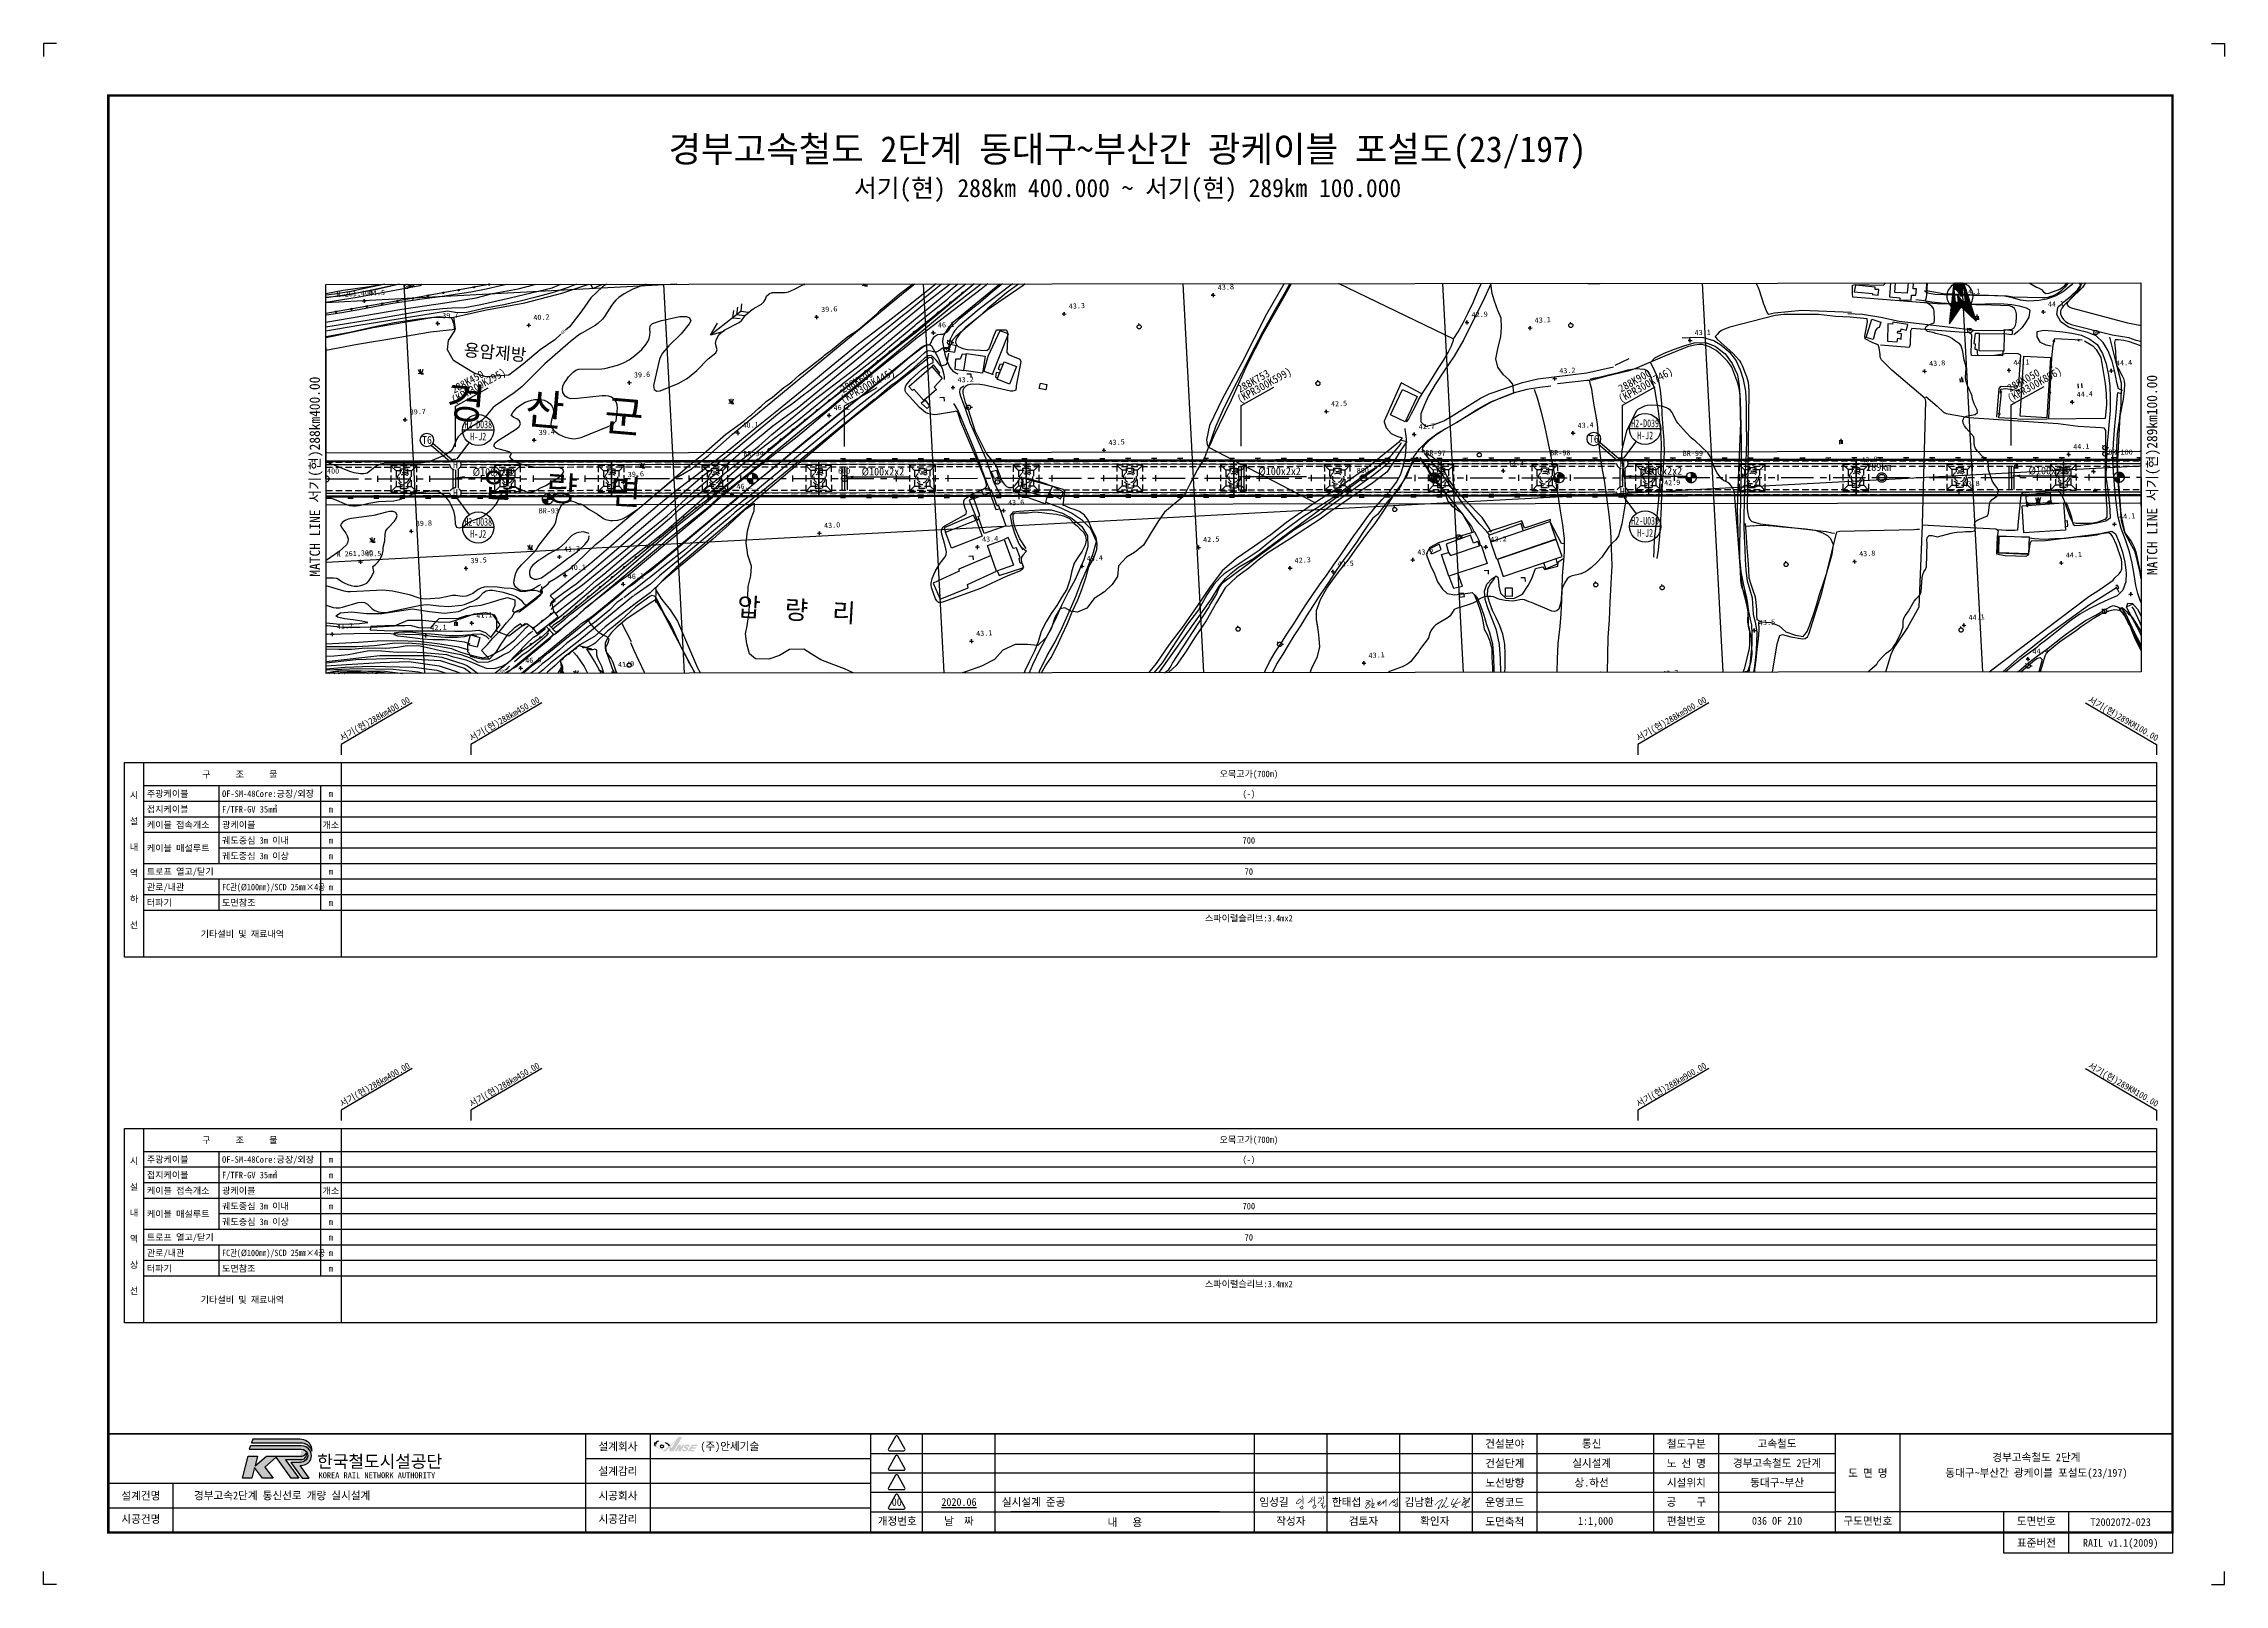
# Paper-space layout '3' of a CAD drawing. Header units: millimetres. Extents: x 0 to 841, y 0 to 594.
# The model-space entities are those that its viewports show. They can reach past a viewport. Long polylines and large blocks are cut down to what shows.
import ezdxf
from ezdxf.enums import TextEntityAlignment as Align
from ezdxf.xclip import XClip

# ---------------------------------------------------------------- set-up
doc = ezdxf.new("R2010")
doc.units = ezdxf.units.MM
doc.header["$LTSCALE"] = 10
doc.header["$MEASUREMENT"] = 0
doc.header["$XCLIPFRAME"] = 2
for name, pattern in [('A-CENTR01', [2, 1.25, -0.25, 0.25, -0.25]), ('CENTER', [2, 1.25, -0.25, 0.25, -0.25]), ('DASHED2', [0.375, 0.25, -0.125]), ('HIDDEN', [0.375, 0.25, -0.125])]:
    doc.linetypes.add(name, pattern=pattern)
for name, color, linetype in [('TN-MACL', 6, 'A-CENTR01'), ('TN-MANH', 4, 'Continuous'), ('TT-TABL-LIN1', 4, 'Continuous'), ('TT-TABL-LIN2', 1, 'Continuous'), ('TT-TABL-TEX1', 6, 'Continuous'), ('TT-TABL-TEX2', 3, 'Continuous'), ('TT-WIRE-EQPM', 6, 'Continuous'), ('TX-BORD', 7, 'Continuous'), ('TZ-BASE', 253, 'Continuous'), ('TZ-CABL', 4, 'Continuous'), ('TZ-LEAL', 1, 'Continuous'), ('TZ-LEAT', 3, 'Continuous')]:
    doc.layers.add(name, color=color, linetype=linetype)
doc.layers.add('TX-PAPR', color=2, linetype='Continuous', plot=False)
doc.styles.add('GHS', font='GulimChe.ttf')
doc.styles.add('GR', font='GulimChe.ttf')
doc.styles.add('GUL', font='GulimChe.ttf')
doc.styles.add('KORAIL', font='GulimChe.ttf')
doc.styles.add('SIMPLEX', font='GulimChe.ttf')
doc.styles.get("Standard").update_dxf_attribs({"font": 'GulimChe.ttf'})
doc.styles.add('TB_TEXT', font='GulimChe.ttf')
doc.styles.add('TB_WBTXT', font='GulimChe.ttf')
doc.styles.add('굴림체', font='GulimChe.ttf')
doc.linetypes.add('ZIGZAG', pattern='A,0.0001,-0.2,[131,ltypeshp.shx,S=0.2,R=0,X=-0.2,Y=0],-0.4,[131,ltypeshp.shx,S=0.2,R=180,X=0.2,Y=0],-0.2', length=0.8001)
doc.dimstyles.get("Standard").update_dxf_attribs({"dimtxt": 0.18, "dimasz": 0.18, "dimexe": 0.18, "dimexo": 0.0625, "dimgap": 0.09, "dimtad": 0, "dimtih": 1, "dimtoh": 1, "dimdec": 4, "dimzin": 0, "dimdsep": 46, "dimtxsty": 'Standard', "dimcen": 0.09, "dimadec": 0, "dimazin": 0, "dimtfac": 1, "dimtdec": 4, "dimtofl": 0, "dimtmove": 0, "dimatfit": 3, "dimfxl": 0, "dimtolj": 1, "dimtzin": 0, "dimarcsym": 0})

# ---------------------------------------------------------------- blocks, each defined once
blk = doc.blocks.new('CXGLOGO-UNIT-KRNA-COLOR')
h = blk.add_hatch(color=166)
edge = h.paths.add_edge_path()
edge.add_arc((15.3, 4.2), 10, 59.195, 87.6904)
edge.add_line((15.7, 14.2), (-14.6, 14.2))
edge.add_line((-14.6, 14.2), (-15.4, 11.9))
edge.add_line((-15.4, 11.9), (17.3, 11.9))
edge.add_arc((16.4, 4.8), 7.13, 14.4338, 82.8523, ccw=False)
edge.add_arc((17.2, 7.5), 6.18, 351.2788, 418.625)
h = blk.add_hatch(color=166)
edge = h.paths.add_edge_path()
edge.add_line((-17.6, 3.4), (-11.6, 3.4))
edge.add_line((-11.6, 3.4), (-13.1, -2.8))
edge.add_line((-13.1, -2.8), (-5.8, 3.4))
edge.add_line((-5.8, 3.4), (16.9, 3.4))
edge.add_arc((16.5, 6.7), 3.37, 277.1672, 339.2536)
edge.add_arc((16.5, 4.5), 3.37, -86.0611, 17.644, ccw=False)
edge.add_line((16.7, 1.1), (6.4, 1.1))
edge.add_line((6.4, 1.1), (15, -10.7))
edge.add_line((15, -10.7), (10.1, -10.7))
edge.add_line((10.1, -10.7), (0.4, 2.7))
edge.add_line((0.4, 2.7), (-6.9, -3.7))
edge.add_line((-6.9, -3.7), (-1.4, -10.8))
edge.add_line((-1.4, -10.8), (-8.3, -10.8))
edge.add_line((-8.3, -10.8), (-13.5, -4))
edge.add_line((-13.5, -4), (-15.1, -10.8))
edge.add_line((-15.1, -10.8), (-21.2, -10.8))
edge.add_line((-21.2, -10.8), (-17.6, 3.4))
h = blk.add_hatch(color=46)
edge = h.paths.add_edge_path()
edge.add_arc((15.4, 5.5), 6.16, 269.178, 301.5498, ccw=False)
edge.add_line((15.3, -0.7), (9.8, -0.7))
edge.add_line((9.8, -0.7), (17.2, -10.8))
edge.add_line((17.2, -10.8), (21.7, -10.8))
edge.add_line((21.7, -10.8), (15.9, -2.7))
edge.add_arc((15.5, 6.1), 8.86, 272.286, 317.0312)
edge.add_arc((16.8, 3.7), 6.34, 325.2805, 452.1314)
edge.add_line((16.5, 10), (-16, 10))
edge.add_line((-16, 10), (-16.8, 7.8))
edge.add_line((-16.8, 7.8), (16.6, 7.8))
edge.add_arc((16.8, 3.8), 3.99, -62.7193, 92.2922, ccw=False)
at = {"color": 166}
for points in [[(20.4, 12.8, 0.12498), (15.7, 14.2), (-14.6, 14.2), (-15.4, 11.9), (17.3, 11.9, -0.307728), (23.3, 6.6, 0.302614)], [(-17.6, 3.4), (-11.6, 3.4), (-13.1, -2.8), (-5.8, 3.4), (16.9, 3.4, 0.27773), (19.7, 5.5, -0.486141), (16.7, 1.1), (6.4, 1.1), (15, -10.7), (10.1, -10.7), (0.4, 2.7), (-6.9, -3.7), (-1.4, -10.8), (-8.3, -10.8), (-13.5, -4), (-15.1, -10.8), (-21.2, -10.8)]]:
    blk.add_lwpolyline(points, format="xyb", close=True, dxfattribs=at)
at = {"color": 46}
blk.add_lwpolyline([(18.6, 0.2, -0.142195), (15.3, -0.7), (9.8, -0.7), (17.2, -10.8), (21.7, -10.8), (15.9, -2.7, 0.197757), (22, 0.1, 0.61792), (16.5, 10), (-16, 10), (-16.8, 7.8), (16.6, 7.8, -0.802668)], format="xyb", close=True, dxfattribs=at)
blk = doc.blocks.new('CXGLOGO-KRNA-COLOR')
blk.add_blockref('CXGLOGO-UNIT-KRNA-COLOR', (0, 0))
at = {"color": 166, "style": 'KORAIL'}
for s, height, p in [('한국철도시설공단', 8, (26.8, -4)), ('KOREA RAIL NETWORK AUTHORITY', 3.75, (27.7, -10.8))]:
    blk.add_text(s, height=height, dxfattribs=at).set_placement(p)
blk = doc.blocks.new('TXBLKA1-KRNAH')
at = {"layer": 'TX-BORD'}
h = blk.add_hatch(color=5, dxfattribs=at)
h.paths.add_polyline_path([(241.41, 53.44, 0.096425), (239.85, 54.59, 0.1233), (237.07, 55.37, 0.107959), (236.18, 55.25, 0.147974), (235.63, 54.71, 0.146771), (235.6, 53.86, 0.166867), (235.92, 53.32, 0.084002), (237.3, 52.29, 0.125004), (238.6, 51.98, 0.324316), (238.9, 52.16, 0.181232), (238.8, 52.77, -0.176206), (238.41, 52.66, -0.165955), (238.43, 52.37, -0.236091), (238.11, 52.27, -0.163197), (237.2, 52.6, -0.211159), (236.11, 54.03, -0.492063), (237.15, 55.14, -0.264032), (241.01, 53.12, -0.023302), (238.51, 51.28), (239.75, 51.28, 0.034752), (241.24, 52.65, -0.038457), (241.29, 51.28), (242.97, 51.28), (246.25, 56.8), (244.88, 56.8, -0.036327)])
h.paths.add_polyline_path([(242.08, 52.46), (241.66, 53.16, 0.03885), (244.06, 55.69)], flags=16)
h = blk.add_hatch(color=3, dxfattribs=at)
h.paths.add_polyline_path([(244.79, 51.28), (245.61, 51.28), (247.14, 53.85), (246.32, 53.85), (245.64, 52.71), (245.64, 53.85), (244.83, 53.85), (243.3, 51.28), (244.11, 51.28), (244.79, 52.43)])
h.paths.add_polyline_path([(247.73, 51.85, -0.206701), (247.2, 51.81, -0.316027), (247.06, 51.95, -0.031225), (247.06, 52.07), (246.36, 52.07, 0.483426), (246.52, 51.35, 0.203838), (248.04, 51.43, 0.079762), (248.43, 51.8, 0.172378), (248.58, 52.3, 0.221594), (248.3, 52.81, 0.038449), (247.87, 53.02, -0.563174), (247.89, 53.34, -0.276773), (248.29, 53.37, -0.312628), (248.42, 53.08), (249.21, 53.08, 0.143901), (249.17, 53.48, 0.169249), (248.83, 53.82, 0.119216), (248.04, 53.89, 0.167621), (247.24, 53.47, 0.258991), (246.94, 52.74, 0.208246), (247.3, 52.44, -0.022645), (247.74, 52.2, -0.588103)])
h.paths.add_polyline_path([(249.56, 51.83), (249.82, 52.27), (251.36, 52.27), (251.72, 52.86), (250.18, 52.86), (250.44, 53.3), (251.98, 53.3), (252.31, 53.85), (250, 53.85), (248.47, 51.28), (250.78, 51.28), (251.1, 51.83)])
h.paths.add_polyline_path([(239.05, 53.25, 1), (237.87, 53.25, 1)])
at = {"layer": 'Defpoints', "color": 1}
blk.add_line((836, 594), (841, 594), dxfattribs=at)
for points in [[(5, 594), (0, 594), (0, 589)], [(836, 594), (841, 594), (841, 589)], [(5, 0), (0, 0), (0, 5)], [(836, 0), (841, 0), (841, 5)]]:
    blk.add_lwpolyline(points, dxfattribs=at)
at = {"layer": 'TX-BORD'}
for p, q in [((234, 20), (234, 58)), ((319, 50.5), (549.5, 50.5)), ((339, 20), (339, 58)), ((367, 20), (367, 58)), ((467, 20), (467, 58)), ((495, 20), (495, 58)), ((523, 20), (523, 58)), ((549.5, 50.5), (691, 50.5)), ((576, 20), (576, 58)), ((621, 20), (621, 58)), ((646, 20), (646, 58)), ((716, 20), (716, 58)), ((209, 48.5), (319, 48.5)), ((319, 43), (549.5, 43)), ((549.5, 43), (691, 43)), ((25, 39), (319, 39)), ((50, 20), (50, 39)), ((319, 35.5), (549.5, 35.5)), ((549.5, 35.5), (691, 35.5)), ((25, 29.5), (319, 29.5)), ((319, 28), (691, 28)), ((453.5, 28), (373, 28)), ((821, 28), (691, 28)), ((756, 20), (756, 28)), ((781, 12), (781, 28))]:
    blk.add_line(p, q, dxfattribs=at)
at = {"layer": 'TX-BORD', "const_width": 1}
blk.add_lwpolyline([(821, 20), (25, 20), (25, 574), (821, 574)], close=True, dxfattribs=at)
at = {"layer": 'TX-BORD'}
for points, const_width in [([(25, 58), (821, 58)], 0.5), ([(209, 20), (209, 58)], 0.5), ([(209, 20), (209, 58)], 0.5), ([(319, 20), (319, 58)], 0.5), ([(551, 20), (551, 58)], 0.5), ([(691, 20), (691, 58)], 0.5), ([(489.16, 32.47), (490.23, 32.6)], 0.24), ([(510.02, 32.43), (511.22, 32.3), (511.29, 32.17), (511.29, 31.91), (509.68, 31.25), (511.29, 31.91), (511.93, 32.15), (511.29, 31.91), (510.45, 30.87), (510.06, 30.25), (509.86, 29.88), (509.82, 29.64), (509.85, 29.48), (509.94, 29.38), (510.07, 29.35), (510.38, 29.36), (511.09, 29.84), (511.32, 30.09), (511.53, 30.37), (511.52, 30.66), (511.47, 30.83), (511.33, 30.95), (511.02, 30.99), (510.45, 30.87)], 0.24), ([(511.96, 33.12), (512.32, 32.9), (512.39, 32.4), (512.31, 31.14), (512.21, 29.77), (512.24, 29.56), (512.39, 29.52), (512.61, 29.55), (512.95, 29.62), (513.48, 29.76)], 0.24), ([(512.31, 31.14), (512.99, 31.2), (513.13, 31.16), (513.03, 30.78), (512.21, 29.77)], 0.24), ([(514.32, 31.57), (514.59, 31.64), (515.5, 32.11), (514.59, 31.64), (514.69, 31.19), (514.15, 30.85), (514.69, 31.19), (515.47, 31.61), (514.75, 30.62), (514.93, 30.41), (515.2, 30.4), (515.62, 30.7), (516.67, 31.8), (516.69, 32.23), (516.67, 31.8), (516.66, 31.21), (517.64, 32.57), (517.67, 29.98)], 0.24), ([(521.05, 32.83), (519.79, 31.7), (518.83, 30.43), (519.79, 31.7), (520.42, 32.27), (520.32, 31.82), (520.41, 31.55), (520.64, 31.46), (521, 31.65), (520.94, 31.92), (522.01, 32.93), (522.02, 33.4), (522.01, 32.93), (521.99, 31.92), (521.99, 31.59), (521.7, 31.85), (521.99, 31.59), (522.08, 31.07), (522.06, 30.3), (521.97, 30), (521.58, 29.93), (521.29, 29.99), (521.13, 30.2), (521.17, 30.65), (521.36, 30.97), (521.77, 31.01), (522.08, 31)], 0.24), ([(521.15, 30.43), (520.87, 30.43), (520.47, 30.53), (520.28, 30.68)], 0.24)]:
    blk.add_lwpolyline(points, dxfattribs=dict(at, const_width=const_width))
for points in [[(328.58, 57.05), (325.78, 52.19, 0.57735), (326.17, 51.52), (331.78, 51.52, 0.57735), (332.17, 52.19), (329.36, 57.05, 0.57735)], [(328.58, 49.55), (325.78, 44.69, 0.57735), (326.17, 44.02), (331.78, 44.02, 0.57735), (332.17, 44.69), (329.36, 49.55, 0.57735)], [(328.58, 42.05), (325.78, 37.19, 0.57735), (326.17, 36.52), (331.78, 36.52, 0.57735), (332.17, 37.19), (329.36, 42.05, 0.57735)], [(328.58, 34.55), (325.78, 29.69, 0.57735), (326.17, 29.02), (331.78, 29.02, 0.57735), (332.17, 29.69), (329.36, 34.55, 0.57735)]]:
    blk.add_lwpolyline(points, format="xyb", close=True, dxfattribs=at)
at = {"layer": 'TX-BORD', "const_width": 0.24}
for points in [[(485.57, 34.24, -0.031521), (485.64, 32.12, 0.015452), (485.64, 30.85, 0.488947)], [(489.3, 33.6, -0.116912), (488.11, 31.72, -0.245276), (487.54, 31.55, -2.571837)], [(490.15, 33.87, -0.089273), (490.12, 31.67, 0.068943), (490.06, 30.69, 0.261353)], [(493.32, 34.22, -0.102288), (493.6, 33.42, -0.080289), (493.6, 33.07, 0.066761), (493.58, 32.62, -0.06278), (493.53, 31.56, 8.85417)], [(547.43, 33.59, -0.145348), (547.88, 33.43, -0.307225), (547.95, 33.23, -0.212679), (547.38, 32.49, -0.113681), (548.62, 33.04, -0.266507), (548.74, 33, -3.538723)], [(484.54, 33.09, 0.071134), (483.15, 31.48, 0.394214), (483.21, 31.1, 0.224261), (483.52, 31.04, 0.193438), (484.97, 32.08, 0.544983), (484.67, 32.72, 0.066146), (484.03, 32.72, 27.196208)], [(484.41, 29.84, 0.02121), (484.98, 29.12, 0.409369), (485.14, 29.11, -0.211811), (485.49, 29.21, 0.416377), (485.62, 29.3, 0.123643), (485.54, 30.12, 0.523631), (485.28, 30.19, -0.072983), (484.51, 29.7, 0.005941)], [(488.57, 32.27, -0.142438), (489.07, 31.68, 5.949847)], [(490.05, 30.54, 0.235154), (489.49, 29.9, 0.345857), (489.7, 29.41, 0.306746), (490.2, 29.45, 0.103095), (490.63, 29.98, 0.395571), (490.49, 30.5, 0.242915), (490.05, 30.54, 6.064713)], [(491.55, 33.36, 0.139976), (491.83, 33.26, 0.096355), (492.64, 33.37, -0.240321), (492.85, 33.34, -0.353191), (492.93, 33.05, -0.157335), (491.33, 31.22, -6.381378)], [(492.46, 31.11), (493.22, 31.4, -0.375176), (493.45, 31.31, -0.266244), (493.45, 31.13, -0.042219), (493.07, 30.6, -0.159939), (492.63, 30.34, -0.171647), (493.2, 30.37, -0.458058), (493.29, 30.17, 0.159326), (493.23, 29.58, 0.227707), (493.39, 29.37, 0.407988), (493.73, 29.47, -0.001483), (493.89, 29.78, 0.004186), (494.14, 30.24, -0.100484), (494.33, 30.47, -0.346277)], [(536.7, 30.48, -0.382901), (536.65, 30.71, -0.12512), (539.4, 32.69, -0.474239), (539.59, 32.59, -0.046113), (537.92, 29.73, 0.151113), (537.77, 29.29, 0.58991), (537.88, 29.22, 0.096338), (538.33, 29.72, 2.196927)], [(540.73, 33.09, -0.071383), (541.05, 33.41, -0.346917), (541.16, 33.41, -0.258278), (541.18, 33.35, -0.079918), (541.06, 32.96, -0.048596), (539.06, 29.69, 0.947427), (539.13, 29.64, -0.022437), (540.04, 30.36, -0.344585), (540.2, 30.35, -0.12284), (540.25, 30.29, 0.011347), (540.43, 29.85, 0.194638), (540.6, 29.69, 0.189435), (540.9, 29.69, 0.009404), (541.84, 30.24, 3.287276)], [(543.84, 33.07, 0.030212), (542.85, 31.06, 0.575113), (543.08, 30.76, 0.043168), (545.96, 31.58, 0.237594), (546.32, 31.98, 1.260425)], [(545.61, 33.11, 0.150889), (545.13, 32.65, 0.025288), (543.37, 29.61), (544.07, 30.23, -0.448359), (544.33, 30.16, 0.073819), (544.59, 29.67, 0.359456), (544.94, 29.59, 0.031982), (545.26, 29.77, 3.102048)], [(547.6, 31.85, 0.23976), (547.57, 31.5, 0.345796), (547.69, 31.43, 0.195352), (548.64, 32.18, 0.393888), (548.6, 32.35, 0.293784), (548.35, 32.35, 0.099623), (547.44, 31.43, 0.02205), (546.93, 30.69, 0.380988), (546.98, 30.44, 0.18866), (547.1, 30.41), (549.22, 31.59, 0.122154), (549.44, 31.8), (550.04, 33.22, 0.396041), (549.99, 33.36, 0.224142), (549.88, 33.36, 0.078358), (549.02, 32.08), (547.95, 29.67, 0.444285), (547.97, 29.61), (548.29, 29.6, 0.179185), (548.5, 29.67), (549.15, 30.07, -0.135616), (549.34, 30.12), (550.04, 30.11)]]:
    blk.add_lwpolyline(points, format="xyb", dxfattribs=at)
at = {"layer": 'TX-BORD'}
blk.add_lwpolyline([(821, 20), (821, 12), (756, 12), (756, 20)], close=True, dxfattribs=at)
at = {"layer": 'TX-BORD', "color": 3}
blk.add_circle((238.46, 53.25), 0.594, dxfattribs=at)
at = {"layer": 'TX-BORD', "color": 5}
for centre, radius, start, end in [((237.04, 54.23), 1.49, 161.17216, 194.57108), ((236.55, 54.06), 0.967, 192.10036, 229.99429), ((237.06, 54.19), 0.96, 84.64387, 189.44431), ((237.68, 50.02), 5.06, 42.58477, 64.6157)]:
    blk.add_arc(centre, radius, start, end, dxfattribs=at)
at = {"layer": 'TX-BORD', "xscale": 0.6, "yscale": 0.6}
blk.add_blockref('CXGLOGO-KRNA-COLOR', (89.41, 47.41), dxfattribs=at)
at = {"layer": 'TX-BORD', "style": 'TB_TEXT'}
for s, p in [('설계회사', (221.5, 53.25)), ('건설분야', (563.5, 54.25)), ('철도구분', (633.5, 54.25)), ('설계감리', (221.5, 43.75)), ('건설단계', (563.5, 46.75)), ('노 선 명', (633.5, 46.75)), ('도 면 명', (703.5, 43)), ('설계건명', (37.5, 34.25)), ('시공회사', (221.5, 34.25)), ('노선방향', (563.5, 39.25)), ('시설위치', (633.5, 39.25)), ('시공건명', (37.5, 25.25)), ('시공감리', (221.5, 25.25)), ('개정번호', (329.21, 24.5)), ('날  짜', (353, 24.5)), ('내   용', (417, 24)), ('작성자', (481, 24.5)), ('검토자', (509, 24.5)), ('확인자', (536.5, 24.5)), ('운영코드', (563.5, 31.75)), ('도면축척', (563.5, 24.25)), ('공    구', (633.5, 31.75)), ('편철번호', (633.5, 24.5)), ('구도면번호', (703.5, 24.51)), ('도면번호', (768.5, 24.51))]:
    blk.add_text(s, height=3, dxfattribs=at).set_placement(p, align=Align.MIDDLE)
blk.add_text('표준버전', height=3, dxfattribs=at).set_placement((768.5, 16), align=Align.MIDDLE_CENTER)
at = {"layer": 'TX-BORD', "style": 'TB_TEXT', "flags": 1}
blk.add_attdef('TD_CLASSCODE', text='', height=3, dxfattribs=at).set_placement((25, 577.54), align=Align.MIDDLE_LEFT)
at = {"layer": 'TX-BORD'}
for tag, height, style, p in [('TB_MTITIL', 10, 'TB_WBTXT', (418, 553.33)), ('TB_STITL', 7, 'TB_WBTXT', (418, 538.33)), ('TR_RNUM4', 3, 'TB_TEXT', (329, 54.25)), ('TR_RDAT4', 3, 'TB_TEXT', (353, 54.25)), ('TD_FIELD', 3, 'TB_TEXT', (597, 54.25)), ('TD_RLCLASS', 3, 'TB_TEXT', (668.5, 54.25)), ('TD_DNAME_TOP', 3, 'TB_TEXT', (768.5, 48.98)), ('TR_RNUM3', 3, 'TB_TEXT', (329, 46.75)), ('TR_RDAT3', 3, 'TB_TEXT', (353, 46.75)), ('TD_CSTEP', 3, 'TB_TEXT', (597, 46.75)), ('TD_RLNAME', 3, 'TB_TEXT', (668.5, 46.75)), ('TD_DNAME_MAIN', 3, 'TB_TEXT', (768.5, 43)), ('TR_RNUM2', 3, 'TB_TEXT', (329, 39.25)), ('TR_RDAT2', 3, 'TB_TEXT', (353, 39.25)), ('TD_DIRCODE', 3, 'TB_TEXT', (597, 39.25)), ('TD_RLSECT', 3, 'TB_TEXT', (668.5, 39.25)), ('TD_DNAME_BOT', 3, 'TB_TEXT', (768.5, 36.98)), ('TR_RNUM1', 3, 'TB_TEXT', (329, 31.75)), ('TR_RDAT1', 3, 'TB_TEXT', (353, 31.75)), ('TD_SYSCODE', 3, 'TB_TEXT', (597, 31.75)), ('SCALE', 3, 'TB_TEXT', (598.5, 24.45)), ('TD_CSECT', 3, 'TB_TEXT', (668.5, 31.75)), ('TD_DWGNO', 3, 'TB_TEXT', (668.5, 24.5)), ('TD_DWGCODE_PREV', 3, 'TB_TEXT', (736, 24)), ('TD_DWGCODE', 3, 'TB_TEXT', (801, 24)), ('TD_VERSION', 3, 'TB_TEXT', (801, 16))]:
    blk.add_attdef(tag, text='', height=height, dxfattribs=dict(at, style=style)).set_placement(p, align=Align.MIDDLE_CENTER)
at = {"layer": 'TX-BORD', "style": 'TB_TEXT'}
for tag, p in [('TD_DCOMP', (253.27, 53.25)), ('TR_RCON4', (369.52, 54.25)), ('TR_DGN4', (468.83, 54.25)), ('TR_CHK4', (496.83, 54.25)), ('TR_APP4', (524.83, 54.25)), ('TD_DSCCOMP', (253.27, 43.75)), ('TR_RCON3', (369.52, 46.75)), ('TR_DGN3', (468.83, 46.75)), ('TR_CHK3', (496.83, 46.75)), ('TR_APP3', (524.83, 46.75)), ('TD_DNAME', (58, 34.25)), ('TD_CCOMP', (253.27, 34.25)), ('TR_RCON2', (369.52, 39.25)), ('TR_DGN2', (468.83, 39.25)), ('TR_CHK2', (496.83, 39.25)), ('TR_APP2', (524.83, 39.25)), ('TD_CNAME', (58, 25.15)), ('TD_CSCOMP', (253.27, 25.25)), ('TR_RCON1', (369.52, 31.75)), ('TR_DGN1', (468.83, 31.75)), ('TR_CHK1', (496.83, 31.75)), ('TR_APP1', (524.83, 31.75))]:
    blk.add_attdef(tag, text='', height=3, dxfattribs=at).set_placement(p, align=Align.MIDDLE_LEFT)
blk = doc.blocks.new('JD-FHF78DGH')
at = {"layer": 'TZ-BASE'}
for p, q in [((-0.13, 142.23), (699.87, 142.23)), ((26.51, 141.99), (45.11, -207.87)), ((93.51, 138.65, 44.21), (88.17, 141.99, 44.21)), ((93.51, 138.65, 44.21), (91.69, 130.79, 44.21)), ((94.68, 141.99, 44.21), (93.51, 138.65, 44.21)), ((114.3, 140.98, 44.07), (114.25, 141.5, 44.07)), ((119.29, 134.08, 44.21), (120.01, 136.96, 44.21)), ((120.01, 136.96, 44.21), (122.52, 141.99, 44.21)), ((126.54, 141.83, 43), (126.04, 141.99, 43)), ((129.48, 141.37, 43), (126.54, 141.83, 43)), ((126.65, 141.99), (145.25, -207.87)), ((135.45, 140.92, 43), (129.48, 141.37, 43)), ((135.77, 141.54, 44.46), (133.13, 141.99, 44.46)), ((139.8, 140.6, 43), (135.45, 140.92, 43)), ((141.37, 141.04, 44.46), (135.77, 141.54, 44.46)), ((143.78, 140.78, 43), (139.8, 140.6, 43)), ((146.75, 140.86, 44.46), (141.37, 141.04, 44.46)), ((149.73, 140.81, 43), (143.78, 140.78, 43)), ((152.74, 141.13, 44.46), (146.75, 140.86, 44.46)), ((155.21, 141.19, 43), (149.73, 140.81, 43)), ((157.38, 141.9, 44.46), (152.74, 141.13, 44.46)), ((160.01, 141.73, 43), (155.21, 141.19, 43)), ((158.23, 141.99, 44.46), (157.38, 141.9, 44.46)), ((161.92, 141.99, 43), (160.01, 141.73, 43)), ((164.52, 132.51, 43.91), (168.67, 135.2, 43.91)), ((165.63, 133.09, 43), (169.39, 135.56, 43)), ((168.67, 135.2, 43.91), (172.63, 137.98, 43.91)), ((169, 132.44, 44.01), (177.18, 138.5, 44.01)), ((169.39, 135.56, 43), (173.1, 138.29, 43)), ((169.71, 133.71, 43.99), (175.16, 137.63, 43.99)), ((171.77, 129.08, 44.74), (180, 135.01, 44.74)), ((172.63, 137.98, 43.91), (176.08, 140.21, 43.91)), ((190.95, 141.99, 43.99), (172.81, 128.02, 43.99)), ((172.94, 134.13, 44.74), (176.88, 137.41, 44.74)), ((173.1, 138.29, 43), (176.24, 140.33, 43)), ((175.57, 136.81, 44.01), (174.77, 137.22, 44.01)), ((175.25, 136.57, 44.01), (175.09, 137.45, 44.01)), ((175.16, 137.63, 43.99), (179.48, 141.37, 43.99)), ((176.08, 140.21, 43.91), (177.55, 141.99, 43.91)), ((176.24, 140.33, 43), (176.82, 141.61, 43)), ((176.4, 127.87, 42.99), (186.72, 136.43, 42.99)), ((176.82, 141.61, 43), (176.68, 141.99, 43)), ((176.88, 137.41, 44.74), (179.94, 140.46, 44.74)), ((177.18, 138.5, 44.01), (180.3, 141.45, 44.01)), ((179.48, 141.37, 43.99), (179.99, 141.99, 43.99)), ((179.94, 140.46, 44.74), (181.79, 141.99, 44.74)), ((180, 135.01, 44.74), (186.86, 140.56, 44.74)), ((201.47, 141.99, 40.99), (180.24, 125.46, 40.99)), ((180.3, 141.45, 44.01), (180.58, 141.99, 44.01)), ((181.1, 135.9, 44.74), (181.8, 136.46, 44.74)), ((181.44, 135.85, 44.74), (181.12, 135.88, 44.74)), ((181.13, 135.88, 44.74), (181.14, 135.93, 44.74)), ((181.59, 135.91, 44.74), (181.17, 135.95, 44.74)), ((181.21, 135.85, 44.74), (181.22, 136, 44.74)), ((181.67, 135.98, 44.74), (181.25, 136.02, 44.74)), ((181.28, 135.84, 44.74), (181.3, 136.06, 44.74)), ((181.73, 136.05, 44.74), (181.33, 136.09, 44.74)), ((181.35, 135.84, 44.74), (181.39, 136.13, 44.74)), ((181.77, 136.12, 44.74), (181.42, 136.16, 44.74)), ((181.43, 135.85, 44.74), (181.47, 136.2, 44.74)), ((181.8, 136.19, 44.74), (181.5, 136.22, 44.74)), ((181.51, 135.87, 44.74), (181.55, 136.26, 44.74)), ((181.81, 136.26, 44.74), (181.58, 136.29, 44.74)), ((181.59, 135.91, 44.74), (181.63, 136.33, 44.74)), ((181.81, 136.34, 44.74), (181.66, 136.36, 44.74)), ((181.67, 135.98, 44.74), (181.72, 136.4, 44.74)), ((181.81, 136.42, 44.74), (181.75, 136.42, 44.74)), ((181.76, 136.1, 44.74), (181.8, 136.46, 44.74)), ((183.04, 129.73, 41.99), (197.78, 141.99, 41.99)), ((185.76, 139.67, 44.74), (186.46, 140.24, 44.74)), ((186.11, 139.63, 44.74), (185.78, 139.66, 44.74)), ((185.8, 139.65, 44.74), (185.8, 139.71, 44.74)), ((186.25, 139.69, 44.74), (185.83, 139.73, 44.74)), ((185.87, 139.63, 44.74), (185.88, 139.77, 44.74)), ((186.33, 139.75, 44.74), (185.91, 139.8, 44.74)), ((185.94, 139.62, 44.74), (185.97, 139.84, 44.74)), ((186.39, 139.82, 44.74), (186, 139.86, 44.74)), ((186.02, 139.61, 44.74), (186.05, 139.91, 44.74)), ((186.43, 139.89, 44.74), (186.08, 139.93, 44.74)), ((186.09, 139.62, 44.74), (186.13, 139.97, 44.74)), ((186.46, 139.97, 44.74), (186.16, 140, 44.74)), ((186.17, 139.65, 44.74), (186.21, 140.04, 44.74)), ((186.47, 140.04, 44.74), (186.24, 140.06, 44.74)), ((186.25, 139.69, 44.74), (186.3, 140.11, 44.74)), ((186.33, 139.75, 44.74), (186.38, 140.17, 44.74)), ((186.48, 140.12, 44.74), (186.33, 140.13, 44.74)), ((186.47, 140.19, 44.74), (186.41, 140.2, 44.74)), ((186.42, 139.87, 44.74), (186.46, 140.23, 44.74)), ((186.72, 136.43, 42.99), (191.48, 139.67, 42.99)), ((186.86, 140.56, 44.74), (188.67, 141.99, 44.74)), ((195.21, 134.81, 40.53), (191.25, 131.75, 40.53)), ((191.48, 139.67, 42.99), (194.31, 141.99, 42.99)), ((199.34, 138.28, 40.53), (195.21, 134.81, 40.53)), ((196.46, 132.85, 44.29), (202.02, 137.27, 44.29)), ((201.8, 137.37, 39.99), (198.3, 134.11, 39.99)), ((203.03, 141.51, 40.53), (199.34, 138.28, 40.53)), ((205.42, 140.47, 39.99), (201.8, 137.37, 39.99)), ((202.02, 137.27, 44.29), (207.63, 141.99, 44.29)), ((203.6, 141.99, 40.53), (203.03, 141.51, 40.53)), ((206.25, 140.99, 39.99), (205.42, 140.47, 39.99)), ((207.01, 141.57, 39.99), (206.25, 140.99, 39.99)), ((207.72, 141.99, 39.99), (207.01, 141.57, 39.99)), ((226.8, 141.99), (245.39, -207.87)), ((254.65, 138.89, 40.99), (255.1, 139.73, 40.99)), ((254.88, 137.98, 40.99), (254.65, 138.89, 40.99)), ((255.59, 137.34, 40.99), (254.88, 137.98, 40.99)), ((255.1, 139.73, 40.99), (255.8, 140.4, 40.99)), ((256.5, 136.98, 40.99), (255.59, 137.34, 40.99)), ((255.8, 140.4, 40.99), (257.32, 141.6, 40.99)), ((257.43, 136.93, 40.99), (256.5, 136.98, 40.99)), ((257.32, 141.6, 40.99), (257.99, 141.99, 40.99)), ((258.37, 137.01, 40.99), (257.43, 136.93, 40.99)), ((259.32, 137.18, 40.99), (258.37, 137.01, 40.99)), ((260.23, 137.42, 40.99), (259.32, 137.18, 40.99)), ((261.17, 137.56, 40.99), (260.23, 137.42, 40.99)), ((263.15, 137.68, 40.99), (261.17, 137.56, 40.99)), ((264.08, 137.57, 40.99), (263.15, 137.68, 40.99)), ((264.99, 137.3, 40.99), (264.08, 137.57, 40.99)), ((268.43, 135.65, 40.99), (264.99, 137.3, 40.99)), ((269.34, 135.35, 40.99), (268.43, 135.65, 40.99)), ((269.31, 131.91, 40.99), (278.09, 134.61, 40.99)), ((270.27, 135.15, 40.99), (269.34, 135.35, 40.99)), ((271.24, 135.13, 40.99), (270.27, 135.15, 40.99)), ((273.1, 135.57, 40.99), (271.24, 135.13, 40.99)), ((281.19, 138.41, 40.99), (273.1, 135.57, 40.99)), ((277.34, 116.21, 41.99), (309.98, 141.99, 41.99)), ((278.09, 134.61, 40.99), (279.8, 135.46, 40.99)), ((279.8, 135.46, 40.99), (280.59, 135.98, 40.99)), ((280.59, 135.98, 40.99), (281.32, 136.59, 40.99)), ((282.13, 138.27, 40.99), (281.19, 138.41, 40.99)), ((281.32, 136.59, 40.99), (281.93, 137.33, 40.99)), ((281.93, 137.33, 40.99), (282.13, 138.27, 40.99)), ((283.31, 141.66, 39.99), (282.59, 141.99, 39.99)), ((285.76, 140.24, 39.99), (283.31, 141.66, 39.99)), ((284.17, 132.85, 39.99), (285.9, 135.14, 39.99)), ((286.44, 139.57, 39.99), (285.76, 140.24, 39.99)), ((285.9, 135.14, 39.99), (286.38, 135.94, 39.99)), ((286.38, 135.94, 39.99), (286.74, 136.81, 39.99)), ((286.8, 138.69, 39.99), (286.44, 139.57, 39.99)), ((286.74, 136.81, 39.99), (286.88, 137.75, 39.99)), ((286.88, 137.75, 39.99), (286.8, 138.69, 39.99)), ((294.98, 109.21, 45.99), (334.78, 141.99, 45.99)), ((296.07, 112.61, 44.99), (330.17, 140.47, 44.99)), ((297.62, 118.97, 42.99), (316.58, 135.06, 42.99)), ((310.43, 136.38, 40.94), (302.11, 129.29, 40.94)), ((306.73, 113.31, 44.99), (334.68, 135.13, 44.99)), ((307.65, 132.95, 40.99), (318.59, 141.99, 40.99)), ((310.27, 132.1, 41.99), (322.24, 141.99, 41.99)), ((317.36, 141.99, 40.94), (310.43, 136.38, 40.94)), ((311.54, 127.53, 43.99), (319.33, 134.57, 43.99)), ((316.58, 135.06, 42.99), (325.36, 141.99, 42.99)), ((330.18, 135.49, 40.99), (317.69, 126.55, 40.99)), ((331.51, 140.13, 45.99), (318.07, 130.43, 45.99)), ((319.33, 134.57, 43.99), (325.39, 139.29, 43.99)), ((324.56, 135.25, 45.99), (324.71, 135.23, 45.99)), ((324.57, 135.33, 45.99), (324.8, 135.29, 45.99)), ((324.57, 135.18, 45.99), (324.63, 135.17, 45.99)), ((325.31, 135.66, 45.99), (324.58, 135.13, 45.99)), ((324.63, 135.49, 45.99), (324.58, 135.13, 45.99)), ((324.59, 135.4, 45.99), (324.89, 135.35, 45.99)), ((324.62, 135.47, 45.99), (324.97, 135.41, 45.99)), ((324.73, 135.6, 45.99), (324.66, 135.19, 45.99)), ((324.67, 135.54, 45.99), (325.06, 135.48, 45.99)), ((324.73, 135.61, 45.99), (325.14, 135.54, 45.99)), ((324.81, 135.67, 45.99), (324.75, 135.25, 45.99)), ((324.82, 135.67, 45.99), (325.23, 135.6, 45.99)), ((324.9, 135.7, 45.99), (324.83, 135.31, 45.99)), ((324.97, 135.72, 45.99), (324.92, 135.38, 45.99)), ((324.96, 135.72, 45.99), (325.29, 135.67, 45.99)), ((325.05, 135.73, 45.99), (325, 135.44, 45.99)), ((325.13, 135.72, 45.99), (325.09, 135.5, 45.99)), ((325.2, 135.7, 45.99), (325.18, 135.56, 45.99)), ((325.27, 135.68, 45.99), (325.26, 135.62, 45.99)), ((325.39, 139.29, 43.99), (327.76, 140.91, 43.99)), ((326.94, 141.99), (345.53, -207.87)), ((327.76, 140.91, 43.99), (329.06, 141.99, 43.99)), ((329.43, 138.76, 45.99), (329.58, 138.74, 45.99)), ((329.43, 138.69, 45.99), (329.49, 138.68, 45.99)), ((330.17, 139.17, 45.99), (329.44, 138.64, 45.99)), ((329.5, 139, 45.99), (329.44, 138.65, 45.99)), ((329.44, 138.84, 45.99), (329.67, 138.8, 45.99)), ((329.46, 138.91, 45.99), (329.75, 138.86, 45.99)), ((329.49, 138.98, 45.99), (329.84, 138.93, 45.99)), ((329.59, 139.12, 45.99), (329.53, 138.7, 45.99)), ((329.53, 139.05, 45.99), (329.92, 138.99, 45.99)), ((329.59, 139.12, 45.99), (330.01, 139.05, 45.99)), ((329.68, 139.18, 45.99), (329.61, 138.76, 45.99)), ((329.68, 139.18, 45.99), (330.1, 139.11, 45.99)), ((329.76, 139.21, 45.99), (329.7, 138.82, 45.99)), ((329.84, 139.23, 45.99), (329.78, 138.89, 45.99)), ((329.83, 139.23, 45.99), (330.15, 139.18, 45.99)), ((329.92, 139.24, 45.99), (329.87, 138.95, 45.99)), ((329.99, 139.23, 45.99), (329.96, 139.01, 45.99)), ((330.07, 139.22, 45.99), (330.04, 139.07, 45.99)), ((330.14, 139.19, 45.99), (330.13, 139.13, 45.99)), ((330.17, 140.47, 44.99), (332.05, 141.99, 44.99)), ((330.97, 136.01, 40.99), (330.18, 135.49, 40.99)), ((336.18, 140.27, 40.99), (330.97, 136.01, 40.99)), ((333.75, 141.99, 45.99), (331.51, 140.13, 45.99)), ((334.68, 135.13, 44.99), (335.47, 135.65, 44.99)), ((335.47, 135.65, 44.99), (336.35, 136.04, 44.99)), ((337.76, 141.37, 40.99), (336.18, 140.27, 40.99)), ((336.35, 136.04, 44.99), (337.3, 136.15, 44.99)), ((337.43, 134.83, 45.99), (336.55, 134.5, 45.99)), ((337.3, 136.15, 44.99), (338.29, 135.79, 44.99)), ((338.37, 135.01, 45.99), (337.43, 134.83, 45.99)), ((337.68, 140.29, 46.43), (339.18, 140.37, 46.43)), ((338.43, 140.33, 46.43), (337.68, 140.29, 46.43)), ((338.48, 141.99, 40.99), (337.76, 141.37, 40.99)), ((338.29, 135.79, 44.99), (339.03, 135.12, 44.99)), ((341.29, 137.46, 45.99), (338.37, 135.01, 45.99)), ((338.47, 139.58, 46.43), (338.39, 141.08, 46.43)), ((338.39, 141.08, 46.43), (338.43, 140.33, 46.43)), ((339.03, 135.12, 44.99), (339.67, 134.2, 44.99)), ((341.18, 138.4, 44.99), (341.23, 139.47, 44.99)), ((341.26, 137.46, 44.99), (341.18, 138.4, 44.99)), ((341.23, 139.47, 44.99), (341.66, 140.4, 44.99)), ((341.46, 136.3, 44.99), (341.26, 137.46, 44.99)), ((342.6, 138.85, 45.99), (341.29, 137.46, 45.99)), ((341.96, 134.29, 44.99), (341.46, 136.3, 44.99)), ((341.66, 140.4, 44.99), (342.39, 141.26, 44.99)), ((342.39, 141.26, 44.99), (343.28, 141.99, 44.99)), ((346, 141.99, 45.99), (342.6, 138.85, 45.99)), ((342.83, 135.46, 44.99), (342.69, 134.53, 44.99)), ((343.25, 136.33, 44.99), (342.83, 135.46, 44.99)), ((344.85, 138.72, 44.99), (343.25, 136.33, 44.99)), ((344.61, 135.28, 43.99), (344.15, 134.25, 43.99)), ((344.63, 134.99, 43.99), (344.46, 134.06, 43.99)), ((345.28, 136.02, 43.99), (344.61, 135.28, 43.99)), ((344.93, 135.9, 43.99), (344.63, 134.99, 43.99)), ((345.52, 139.39, 44.99), (344.85, 138.72, 44.99)), ((345.35, 136.77, 43.99), (344.93, 135.9, 43.99)), ((348.73, 138.49, 43.99), (345.28, 136.02, 43.99)), ((345.99, 137.48, 43.99), (345.35, 136.77, 43.99)), ((348.62, 141.99, 44.99), (345.52, 139.39, 44.99)), ((351.75, 141.99, 43.99), (345.99, 137.48, 43.99)), ((351.91, 141.16, 43.99), (348.73, 138.49, 43.99)), ((351.15, 141.57, 43.74), (351.54, 141.2, 43.74)), ((353.01, 141.99, 43.99), (351.91, 141.16, 43.99)), ((352.06, 140.65, 43.74), (352.26, 140.63, 43.74)), ((352.17, 140.72, 43.74), (352.18, 140.56, 43.74)), ((353.01, 140.69, 43.74), (353.68, 140.71, 43.74)), ((357.07, 141.05, 44.51), (353.45, 142.31, 44.51)), ((360.14, 141.99, 44.51), (357.07, 141.05, 44.51)), ((404.67, 135.8, 44.32), (392.37, 115.65, 44.32)), ((399.13, 137.61, 44.15), (400.84, 141.98, 44.15)), ((408.51, 135.05, 44.15), (399.13, 137.61, 44.15)), ((399.72, 138.1, 46.51), (401.37, 141.98, 46.51)), ((405.06, 135.83, 46.51), (399.72, 138.1, 46.51)), ((405.03, 132.63, 44.32), (406.54, 135.27, 44.32)), ((407.68, 141.98, 46.51), (405.06, 135.83, 46.51)), ((411.79, 134.83, 44.15), (408.51, 135.05, 44.15)), ((413.68, 136.84, 44.15), (411.79, 134.83, 44.15)), ((414.66, 135.69, 43), (412.61, 133.35, 43)), ((415.65, 140.37, 44.15), (413.68, 136.84, 44.15)), ((417.38, 137.46, 43), (414.66, 135.69, 43)), ((417.13, 141.01, 44.15), (415.65, 140.37, 44.15)), ((420.56, 140.35, 44.15), (417.13, 141.01, 44.15)), ((420.51, 135.72, 43), (417.38, 137.46, 43)), ((422.97, 132.64, 43), (420.51, 135.72, 43)), ((422.1, 140.95, 44.15), (420.56, 140.35, 44.15)), ((422.83, 141.98, 44.15), (422.1, 140.95, 44.15)), ((427.08, 141.98), (445.67, -207.88)), ((448.05, 140.14, 44.15), (444.52, 141.98, 44.15)), ((447.95, 140.8, 46.06), (445.68, 141.98, 46.06)), ((448.56, 141.98, 46.06), (447.95, 140.8, 46.06)), ((449.12, 141.98, 44.15), (448.05, 140.14, 44.15)), ((480.55, 138.34, 43.99), (469.28, 116.08, 43.99)), ((473.31, 130.54, 43.82), (475.49, 135.05, 43.82)), ((475.49, 135.05, 43.82), (477.43, 139.15, 43.82)), ((477.43, 139.15, 43.82), (478.96, 141.98, 43.82)), ((482.65, 141.98, 43.99), (480.55, 138.34, 43.99)), ((527.22, 141.98), (545.81, -207.88)), ((580.61, 133.87, 44.21), (580.69, 140.51, 44.21)), ((580.69, 140.51, 44.21), (580.74, 141.98, 44.21)), ((582.6, 141.98, 42.99), (583.02, 110.17, 42.99)), ((617.8, 135.66, 42.99), (618.13, 141.98, 42.99)), ((618.27, 100.66, 42.99), (617.8, 135.66, 42.99)), ((627.36, 141.98), (645.95, -207.88)), ((632.33, 141.98, 42.99), (633.08, 141.36, 42.99)), ((633.08, 141.36, 42.99), (647.48, 129.54, 42.99)), ((644.57, 134.78, 42.99), (634.98, 141.98, 42.99)), ((674.32, 111.61, 42.99), (644.57, 134.78, 42.99)), ((656.08, 135.59, 43.28), (656.03, 136.11, 43.28)), ((657.59, 141.98, 42.99), (657.83, 141.88, 42.99)), ((657.83, 141.88, 42.99), (670.51, 137.48, 42.99)), ((658.79, 141.98, 43), (660.87, 141.35, 43)), ((660.87, 141.35, 43), (664.91, 139.92, 43)), ((664.91, 139.92, 43), (668.22, 138.65, 43)), ((669.9, 140.55, 43.68), (665.81, 141.98, 43.68)), ((667.16, 142.57, 43.81), (667.55, 142.2, 43.81)), ((668.07, 141.65, 43.81), (668.27, 141.63, 43.81)), ((668.18, 141.72, 43.81), (668.19, 141.56, 43.81)), ((668.22, 138.65, 43), (670.37, 137.67, 43)), ((669.02, 141.69, 43.81), (669.69, 141.71, 43.81)), ((671.67, 140.91, 43.68), (669.9, 140.55, 43.68)), ((670.99, 136.1, 43), (670.02, 135.84, 43)), ((670.37, 137.67, 43), (671.34, 136.87, 43)), ((670.51, 137.48, 42.99), (671.06, 136.26, 42.99)), ((671.34, 136.87, 43), (670.99, 136.1, 43)), ((671.7, 141.98, 43.68), (671.67, 140.91, 43.68)), ((674.42, 141.68, 49), (674.4, 141.98, 49)), ((675.01, 136.54, 49), (674.42, 141.68, 49)), ((675.63, 131.08, 49), (675.01, 136.54, 49)), ((676.37, 141.81, 42.99), (676.1, 133.17, 42.99)), ((676.4, 141.98, 42.99), (676.37, 141.81, 42.99)), ((678.13, 134.77, 42.99), (677.07, 135.16, 42.99)), ((694.26, 130.2, 42.99), (678.13, 134.77, 42.99)), ((680.73, 142.1, 42.78), (680.81, 140.65, 42.78)), ((681.29, 142.69, 42.78), (681.39, 140.68, 42.78)), ((681.96, 140.69, 42.78), (681.88, 142.16, 42.78)), ((695.59, 130.2, 42.99), (687.09, 141.98, 42.99)), ((699.47, 127.42, 43.99), (688.93, 141.98, 43.99)), ((696.27, 134.96, 44.99), (690.87, 141.98, 44.99)), ((694.94, 141.26, 45.99), (694.35, 141.98, 45.99)), ((699.47, 134.43, 45.99), (694.94, 141.26, 45.99)), ((699.47, 130.73, 44.99), (696.27, 134.96, 44.99)), ((696.47, 141.98, 49), (699.47, 137.89, 49)), ((699.47, 137.89, 49), (699.77, 137.48, 49)), ((699.77, 137.48, 49), (699.87, 137.34, 49)), ((3.83, 126.94, 42.79), (5.33, 127.02, 42.79)), ((4.58, 126.98, 42.79), (3.83, 126.94, 42.79)), ((4.62, 126.23, 42.79), (4.54, 127.73, 42.79)), ((4.54, 127.73, 42.79), (4.58, 126.98, 42.79)), ((72.36, 127.81, 43.03), (73.86, 127.89, 43.03)), ((73.11, 127.85, 43.03), (72.36, 127.81, 43.03)), ((73.15, 127.1, 43.03), (73.07, 128.6, 43.03)), ((73.07, 128.6, 43.03), (73.11, 127.85, 43.03)), ((91.69, 130.79, 44.21), (90.28, 123.75, 44.21)), ((117.8, 127.9, 44.21), (119.29, 134.08, 44.21)), ((118.52, 124.48, 44.21), (117.8, 127.9, 44.21)), ((136.86, 131.3, 44.43), (136.81, 131.82, 44.43)), ((145.89, 130.21, 42.82), (147.38, 130.29, 42.82)), ((146.64, 130.25, 42.82), (145.89, 130.21, 42.82)), ((146.68, 129.5, 42.82), (146.6, 131, 42.82)), ((146.6, 131, 42.82), (146.64, 130.25, 42.82)), ((149.55, 120.96, 43.99), (169.71, 133.71, 43.99)), ((151.02, 120.72, 44.01), (159.5, 126.24, 44.01)), ((152.2, 124.11, 43.91), (156.35, 126.89, 43.91)), ((153.57, 125.59, 43), (158.25, 128.39, 43)), ((156.35, 126.89, 43.91), (160.4, 129.7, 43.91)), ((158.25, 128.39, 43), (162.05, 130.9, 43)), ((158.73, 125.26, 44.01), (158.63, 126.15, 44.01)), ((159.5, 126.24, 44.01), (169, 132.44, 44.01)), ((160.25, 126.02, 44.74), (167.93, 130.64, 44.74)), ((160.4, 129.7, 43.91), (164.52, 132.51, 43.91)), ((162.05, 130.9, 43), (165.63, 133.09, 43)), ((163.62, 123.57, 44.07), (171.77, 129.08, 44.07)), ((172.81, 128.02, 43.99), (163.88, 122.5, 43.99)), ((167.44, 130.95, 44.01), (166.67, 131.4, 44.01)), ((167.11, 130.73, 44.01), (167.01, 131.62, 44.01)), ((167.93, 130.64, 44.74), (172.94, 134.13, 44.74)), ((169.24, 127.37, 44.07), (169.99, 127.87, 44.07)), ((169.58, 127.29, 44.07), (169.26, 127.36, 44.07)), ((169.28, 127.35, 44.07), (169.29, 127.4, 44.07)), ((169.73, 127.34, 44.07), (169.32, 127.42, 44.07)), ((169.35, 127.32, 44.07), (169.37, 127.46, 44.07)), ((169.82, 127.4, 44.07), (169.41, 127.48, 44.07)), ((169.42, 127.3, 44.07), (169.46, 127.52, 44.07)), ((169.49, 127.29, 44.07), (169.55, 127.58, 44.07)), ((169.88, 127.46, 44.07), (169.49, 127.54, 44.07)), ((169.57, 127.29, 44.07), (169.64, 127.64, 44.07)), ((169.93, 127.53, 44.07), (169.58, 127.6, 44.07)), ((169.65, 127.31, 44.07), (169.72, 127.7, 44.07)), ((169.96, 127.6, 44.07), (169.67, 127.66, 44.07)), ((169.73, 127.34, 44.07), (169.81, 127.75, 44.07)), ((169.98, 127.67, 44.07), (169.76, 127.72, 44.07)), ((169.82, 127.4, 44.07), (169.9, 127.81, 44.07)), ((169.99, 127.75, 44.07), (169.85, 127.78, 44.07)), ((169.92, 127.51, 44.07), (169.99, 127.87, 44.07)), ((169.99, 127.82, 44.07), (169.93, 127.84, 44.07)), ((172.54, 125.02, 42.99), (176.4, 127.87, 42.99)), ((176.28, 132.32, 44.74), (177.01, 132.85, 44.74)), ((176.62, 132.26, 44.74), (176.3, 132.31, 44.74)), ((176.31, 132.3, 44.74), (176.32, 132.36, 44.74)), ((176.77, 132.31, 44.74), (176.35, 132.38, 44.74)), ((176.38, 132.28, 44.74), (176.41, 132.42, 44.74)), ((176.85, 132.37, 44.74), (176.44, 132.44, 44.74)), ((176.46, 132.26, 44.74), (176.49, 132.48, 44.74)), ((176.92, 132.44, 44.74), (176.52, 132.5, 44.74)), ((176.53, 132.25, 44.74), (176.58, 132.54, 44.74)), ((176.56, 125.74, 41.99), (181.46, 128.63, 41.99)), ((176.61, 132.26, 44.74), (176.66, 132.6, 44.74)), ((176.96, 132.51, 44.74), (176.61, 132.57, 44.74)), ((176.69, 132.28, 44.74), (176.75, 132.67, 44.74)), ((176.99, 132.58, 44.74), (176.7, 132.63, 44.74)), ((176.77, 132.31, 44.74), (176.84, 132.73, 44.74)), ((177.01, 132.65, 44.74), (176.78, 132.69, 44.74)), ((176.86, 132.38, 44.74), (176.92, 132.79, 44.74)), ((177.02, 132.73, 44.74), (176.87, 132.75, 44.74)), ((176.95, 132.49, 44.74), (177.01, 132.85, 44.74)), ((177.01, 132.8, 44.74), (176.95, 132.81, 44.74)), ((180.33, 120.45, 45.99), (189.61, 127.6, 45.99)), ((181.46, 128.63, 41.99), (183.04, 129.73, 41.99)), ((186.94, 128.6, 40.53), (182.85, 125.69, 40.53)), ((189.57, 126.71, 39.99), (186.58, 124.28, 39.99)), ((191.25, 131.75, 40.53), (186.94, 128.6, 40.53)), ((190.33, 127.29, 39.99), (189.57, 126.71, 39.99)), ((189.61, 127.6, 45.99), (195.75, 133.13, 45.99)), ((195.26, 131.78, 39.99), (190.33, 127.29, 39.99)), ((198.3, 134.11, 39.99), (195.26, 131.78, 39.99)), ((195.75, 133.13, 44.29), (196.46, 132.85, 44.29)), ((254.47, 124.77, 40.99), (257.82, 126.56, 40.99)), ((257.82, 126.56, 40.99), (264.07, 129.08, 40.99)), ((264.07, 129.08, 40.99), (265.96, 130.12, 40.99)), ((265.96, 130.12, 40.99), (267.57, 131.12, 40.99)), ((267.57, 131.12, 40.99), (268.43, 131.55, 40.99)), ((268.43, 131.55, 40.99), (269.31, 131.91, 40.99)), ((275.38, 124.14, 39.99), (279.27, 128.33, 39.99)), ((279.27, 128.33, 39.99), (283.53, 132.14, 39.99)), ((283.53, 132.14, 39.99), (284.17, 132.85, 39.99)), ((288.47, 116.68, 40.99), (304.64, 130.59, 40.99)), ((302.11, 129.29, 40.94), (289.11, 119.58, 40.94)), ((318.07, 130.43, 45.99), (289.93, 108.61, 45.99)), ((298.72, 123.37, 41.99), (310.27, 132.1, 41.99)), ((299.27, 118.35, 43.99), (311.54, 127.53, 43.99)), ((330.4, 128.03, 44.99), (300.22, 104.43, 44.99)), ((304.64, 130.59, 40.99), (307.65, 132.95, 40.99)), ((335.76, 130.23, 43.99), (304.88, 105.92, 43.99)), ((317.69, 126.55, 40.99), (306.22, 116.41, 40.99)), ((314.91, 128.12, 45.99), (315.06, 128.1, 45.99)), ((314.92, 128.19, 45.99), (315.15, 128.17, 45.99)), ((314.92, 128.04, 45.99), (314.98, 128.04, 45.99)), ((315.64, 128.55, 45.99), (314.93, 128, 45.99)), ((314.97, 128.36, 45.99), (314.93, 128, 45.99)), ((314.93, 128.27, 45.99), (315.23, 128.23, 45.99)), ((314.96, 128.34, 45.99), (315.31, 128.3, 45.99)), ((315, 128.41, 45.99), (315.4, 128.36, 45.99)), ((315.06, 128.48, 45.99), (315.01, 128.06, 45.99)), ((315.06, 128.48, 45.99), (315.48, 128.43, 45.99)), ((315.15, 128.54, 45.99), (315.09, 128.12, 45.99)), ((315.15, 128.54, 45.99), (315.57, 128.49, 45.99)), ((315.23, 128.58, 45.99), (315.18, 128.19, 45.99)), ((315.31, 128.6, 45.99), (315.26, 128.25, 45.99)), ((315.29, 128.6, 45.99), (315.62, 128.56, 45.99)), ((315.38, 128.61, 45.99), (315.35, 128.32, 45.99)), ((315.46, 128.61, 45.99), (315.43, 128.38, 45.99)), ((315.53, 128.59, 45.99), (315.51, 128.45, 45.99)), ((315.6, 128.57, 45.99), (315.6, 128.51, 45.99)), ((334.9, 133.56, 45.99), (318.7, 121.5, 45.99)), ((319.7, 131.74, 45.99), (319.85, 131.72, 45.99)), ((319.7, 131.66, 45.99), (319.76, 131.65, 45.99)), ((320.44, 132.14, 45.99), (319.71, 131.62, 45.99)), ((319.77, 131.98, 45.99), (319.71, 131.62, 45.99)), ((319.71, 131.82, 45.99), (319.94, 131.78, 45.99)), ((319.73, 131.89, 45.99), (320.02, 131.84, 45.99)), ((319.76, 131.96, 45.99), (320.11, 131.9, 45.99)), ((319.86, 132.09, 45.99), (319.8, 131.68, 45.99)), ((319.8, 132.03, 45.99), (320.19, 131.96, 45.99)), ((319.86, 132.09, 45.99), (320.28, 132.03, 45.99)), ((319.95, 132.15, 45.99), (319.88, 131.74, 45.99)), ((319.95, 132.16, 45.99), (320.37, 132.09, 45.99)), ((320.03, 132.19, 45.99), (319.97, 131.8, 45.99)), ((320.11, 132.21, 45.99), (320.05, 131.86, 45.99)), ((320.1, 132.21, 45.99), (320.42, 132.16, 45.99)), ((320.19, 132.22, 45.99), (320.14, 131.93, 45.99)), ((320.26, 132.21, 45.99), (320.23, 131.99, 45.99)), ((320.33, 132.19, 45.99), (320.31, 132.05, 45.99)), ((320.41, 132.16, 45.99), (320.4, 132.11, 45.99)), ((333.99, 131.23, 44.99), (330.4, 128.03, 44.99)), ((335.62, 127.97, 43.99), (331.66, 124.94, 43.99)), ((334.78, 131.78, 44.99), (333.99, 131.23, 44.99)), ((336.45, 132.66, 44.99), (334.78, 131.78, 44.99)), ((336.55, 134.5, 45.99), (334.9, 133.56, 45.99)), ((336.42, 128.49, 43.99), (335.62, 127.97, 43.99)), ((336.58, 130.68, 43.99), (335.76, 130.23, 43.99)), ((337.3, 128.89, 43.99), (336.42, 128.49, 43.99)), ((337.4, 132.8, 44.99), (336.45, 132.66, 44.99)), ((337.46, 131.04, 43.99), (336.58, 130.68, 43.99)), ((338.46, 128.9, 43.99), (337.3, 128.89, 43.99)), ((338.33, 132.59, 44.99), (337.4, 132.8, 44.99)), ((338.4, 130.97, 43.99), (337.46, 131.04, 43.99)), ((339.2, 132.17, 44.99), (338.33, 132.59, 44.99)), ((339.17, 130.42, 43.99), (338.4, 130.97, 43.99)), ((339.2, 128.29, 43.99), (338.46, 128.9, 43.99)), ((339.79, 129.69, 43.99), (339.17, 130.42, 43.99)), ((340.01, 131.69, 44.99), (339.2, 132.17, 44.99)), ((339.78, 127.53, 43.99), (339.2, 128.29, 43.99)), ((339.67, 134.2, 44.99), (340.65, 132.46, 44.99)), ((340.88, 125.76, 43.99), (339.78, 127.53, 43.99)), ((341.12, 127.19, 43.99), (339.79, 129.69, 43.99)), ((340.78, 131.14, 44.99), (340.01, 131.69, 44.99)), ((340.65, 132.46, 44.99), (344.43, 122.94, 44.99)), ((341.72, 131.29, 44.99), (340.78, 131.14, 44.99)), ((341.64, 126.4, 43.99), (341.12, 127.19, 43.99)), ((342.35, 125.76, 43.99), (341.64, 126.4, 43.99)), ((342.58, 131.71, 44.99), (341.72, 131.29, 44.99)), ((346.47, 122.97, 44.99), (341.96, 134.29, 44.99)), ((342.78, 132.65, 44.99), (342.58, 131.71, 44.99)), ((342.69, 134.53, 44.99), (342.78, 132.65, 44.99)), ((344.15, 134.25, 43.99), (344.1, 133.28, 43.99)), ((344.1, 133.28, 43.99), (344.15, 132.25, 43.99)), ((344.15, 132.25, 43.99), (344.32, 131.18, 43.99)), ((345.06, 126.53, 43.99), (344.2, 126.11, 43.99)), ((344.32, 131.18, 43.99), (345.44, 127.31, 43.99)), ((344.46, 134.06, 43.99), (344.38, 131.24, 43.99)), ((344.38, 131.24, 43.99), (344.93, 128.41, 43.99)), ((344.93, 128.41, 43.99), (345.06, 126.53, 43.99)), ((345.44, 127.31, 43.99), (345.81, 126.43, 43.99)), ((345.81, 126.43, 43.99), (346.26, 125.6, 43.99)), ((395.42, 116.32, 44.32), (402.37, 127.35, 44.32)), ((405.91, 129.36, 43), (401.75, 125.86, 43)), ((402.37, 127.35, 44.32), (403.92, 130.43, 44.32)), ((404.24, 132.55, 45.1), (403.31, 131, 45.1)), ((403.31, 131, 45.1), (404.73, 130.16, 45.1)), ((405.83, 131.8, 45.1), (404.24, 132.55, 45.1)), ((404.73, 130.16, 45.1), (405.83, 131.8, 45.1)), ((408.61, 131.69, 43), (405.91, 129.36, 43)), ((412.61, 133.35, 43), (408.61, 131.69, 43)), ((424.59, 128.67, 43), (422.97, 132.64, 43)), ((425.33, 124.49, 43), (424.59, 128.67, 43)), ((448.6, 131.66, 43.07), (450.1, 131.74, 43.07)), ((449.35, 131.7, 43.07), (448.6, 131.66, 43.07)), ((449.39, 130.95, 43.07), (449.31, 132.45, 43.07)), ((449.31, 132.45, 43.07), (449.35, 131.7, 43.07)), ((471.01, 125.63, 43.82), (473.31, 130.54, 43.82)), ((521.3, 133.63, 43.5), (522.8, 133.71, 43.5)), ((522.05, 133.67, 43.5), (521.3, 133.63, 43.5)), ((522.09, 132.92, 43.5), (522.01, 134.42, 43.5)), ((522.01, 134.42, 43.5), (522.05, 133.67, 43.5)), ((535, 126.42, 43.65), (534.95, 126.94, 43.65)), ((580.59, 118.12, 44.21), (580.61, 126.45, 44.21)), ((580.61, 126.45, 44.21), (580.61, 133.87, 44.21)), ((601.19, 132.3, 44.29), (601.27, 130.86, 44.29)), ((601.75, 132.9, 44.29), (601.86, 130.89, 44.29)), ((602.42, 130.9, 44.29), (602.34, 132.36, 44.29)), ((647.48, 129.54, 42.99), (653, 125.71, 42.99)), ((669.94, 134.18, 43), (671.12, 134.3, 43)), ((671.12, 134.3, 43), (672.14, 133.9, 43)), ((671.38, 134.2, 42.99), (673.59, 119.84, 42.99)), ((672.14, 133.9, 43), (672.67, 131.61, 43)), ((672.67, 131.61, 43), (673.15, 127.99, 43)), ((673.15, 127.99, 43), (673.75, 124.33, 43)), ((676.5, 126.53, 49), (675.63, 131.08, 49)), ((676.1, 133.17, 42.99), (677.25, 124.3, 42.99)), ((677.7, 120.61, 49), (676.5, 126.53, 49)), ((695.4, 129.98, 42.99), (694.26, 130.2, 42.99)), ((698.72, 125.07, 42.99), (695.59, 130.2, 42.99)), ((699.88, 133.81, 45.99), (699.47, 134.43, 45.99)), ((699.88, 130.18, 44.99), (699.47, 130.73, 44.99)), ((699.88, 126.85, 43.99), (699.47, 127.42, 43.99)), ((41.53, 119.85, 44.07), (41.48, 120.36, 44.07)), ((90.28, 123.75, 44.21), (89.28, 116.09, 44.21)), ((119.7, 121.34, 44.21), (118.52, 124.48, 44.21)), ((121.12, 117.66, 44.21), (119.7, 121.34, 44.21)), ((138.89, 114.66, 43.99), (144.71, 117.85, 43.99)), ((139.26, 115.97, 43.91), (143.59, 118.65, 43.91)), ((160.25, 126.02, 44.52), (139.52, 113.21, 44.52)), ((139.8, 116.9, 43), (144.17, 119.55, 43)), ((140.08, 114.48, 44.01), (151.02, 120.72, 44.01)), ((143.59, 118.65, 43.91), (147.96, 121.43, 43.91)), ((163.88, 122.5, 43.99), (144.03, 109.25, 43.99)), ((144.17, 119.55, 43), (148.44, 121.95, 43)), ((144.71, 117.85, 43.99), (148.73, 120.5, 43.99)), ((147.96, 121.43, 43.91), (152.2, 124.11, 43.91)), ((148.44, 121.95, 43), (153.57, 125.59, 43)), ((148.73, 120.5, 43.99), (149.55, 120.96, 43.99)), ((150.65, 120.05, 44.01), (149.9, 120.54, 44.01)), ((150.3, 119.85, 44.01), (150.25, 120.74, 44.01)), ((151.37, 115.9, 44.07), (163.62, 123.57, 44.07)), ((153.06, 123.71, 44.41), (153.45, 123.34, 44.41)), ((153.96, 122.78, 44.41), (154.17, 122.77, 44.41)), ((154.07, 122.86, 44.41), (154.08, 122.7, 44.41)), ((154.11, 117.62, 44.07), (154.88, 118.09, 44.07)), ((154.29, 117.54, 44.07), (154.34, 117.76, 44.07)), ((154.36, 117.53, 44.07), (154.43, 117.81, 44.07)), ((154.76, 117.69, 44.07), (154.37, 117.78, 44.07)), ((154.44, 117.53, 44.07), (154.52, 117.87, 44.07)), ((154.81, 117.76, 44.07), (154.46, 117.84, 44.07)), ((154.52, 117.54, 44.07), (154.61, 117.93, 44.07)), ((154.84, 117.83, 44.07), (154.55, 117.89, 44.07)), ((154.6, 117.57, 44.07), (154.7, 117.98, 44.07)), ((154.87, 117.9, 44.07), (154.64, 117.95, 44.07)), ((154.69, 117.63, 44.07), (154.79, 118.04, 44.07)), ((154.88, 117.97, 44.07), (154.73, 118, 44.07)), ((154.8, 117.74, 44.07), (154.88, 118.09, 44.07)), ((154.88, 118.05, 44.07), (154.82, 118.06, 44.07)), ((154.91, 122.83, 44.41), (155.59, 122.85, 44.41)), ((155.34, 125.36, 44.41), (155.73, 124.99, 44.41)), ((156.25, 124.43, 44.41), (156.45, 124.42, 44.41)), ((156.36, 124.51, 44.41), (156.36, 124.35, 44.41)), ((157.2, 124.48, 44.41), (157.87, 124.5, 44.41)), ((159.07, 125.48, 44.01), (158.3, 125.94, 44.01)), ((158.71, 116.61, 42.99), (161.21, 117.95, 42.99)), ((159.2, 120.8, 44.07), (159.96, 121.28, 44.07)), ((159.54, 120.71, 44.07), (159.22, 120.79, 44.07)), ((159.23, 120.78, 44.07), (159.24, 120.83, 44.07)), ((159.69, 120.76, 44.07), (159.28, 120.85, 44.07)), ((159.3, 120.75, 44.07), (159.33, 120.89, 44.07)), ((159.37, 120.72, 44.07), (159.42, 120.94, 44.07)), ((159.78, 120.81, 44.07), (159.37, 120.91, 44.07)), ((159.45, 120.71, 44.07), (159.51, 121, 44.07)), ((159.84, 120.87, 44.07), (159.46, 120.96, 44.07)), ((159.53, 120.71, 44.07), (159.6, 121.06, 44.07)), ((159.89, 120.94, 44.07), (159.55, 121.02, 44.07)), ((159.61, 120.73, 44.07), (159.69, 121.11, 44.07)), ((159.93, 121.01, 44.07), (159.64, 121.08, 44.07)), ((159.69, 120.76, 44.07), (159.78, 121.17, 44.07)), ((159.95, 121.08, 44.07), (159.73, 121.13, 44.07)), ((159.78, 120.81, 44.07), (159.87, 121.22, 44.07)), ((159.97, 121.15, 44.07), (159.82, 121.19, 44.07)), ((159.88, 120.92, 44.07), (159.96, 121.27, 44.07)), ((159.97, 121.23, 44.07), (159.91, 121.25, 44.07)), ((160.72, 115.04, 41.99), (164.62, 117.83, 41.99)), ((161.21, 117.95, 42.99), (169.1, 123.36, 42.99)), ((172.69, 119.51, 40.99), (162.89, 113.75, 40.99)), ((164.27, 124.01, 44.07), (165.01, 124.51, 44.07)), ((164.61, 123.93, 44.07), (164.29, 124, 44.07)), ((164.3, 123.99, 44.07), (164.31, 124.04, 44.07)), ((164.76, 123.98, 44.07), (164.35, 124.06, 44.07)), ((164.37, 123.96, 44.07), (164.4, 124.1, 44.07)), ((164.85, 124.04, 44.07), (164.43, 124.12, 44.07)), ((164.45, 123.94, 44.07), (164.49, 124.16, 44.07)), ((164.52, 123.93, 44.07), (164.58, 124.22, 44.07)), ((164.91, 124.1, 44.07), (164.52, 124.18, 44.07)), ((164.6, 123.93, 44.07), (164.67, 124.28, 44.07)), ((164.96, 124.17, 44.07), (164.61, 124.24, 44.07)), ((164.62, 117.83, 41.99), (171.07, 121.88, 41.99)), ((164.68, 123.95, 44.07), (164.75, 124.34, 44.07)), ((164.99, 124.24, 44.07), (164.7, 124.3, 44.07)), ((164.76, 123.98, 44.07), (164.84, 124.4, 44.07)), ((165.01, 124.31, 44.07), (164.79, 124.36, 44.07)), ((164.85, 124.04, 44.07), (164.93, 124.45, 44.07)), ((165.02, 124.39, 44.07), (164.87, 124.42, 44.07)), ((164.95, 124.15, 44.07), (165.02, 124.51, 44.07)), ((165.02, 124.47, 44.07), (164.96, 124.48, 44.07)), ((171.41, 117.87, 40.53), (167.04, 114.94, 40.53)), ((169.1, 123.36, 42.99), (171.62, 124.75, 42.99)), ((170.47, 113.01, 45.99), (180.33, 120.45, 45.99)), ((171.07, 121.88, 41.99), (176.56, 125.74, 41.99)), ((175.09, 120.53, 40.53), (171.41, 117.87, 40.53)), ((171.62, 124.75, 42.99), (172.54, 125.02, 42.99)), ((180.24, 125.46, 40.99), (172.69, 119.51, 40.99)), ((178.77, 123.16, 40.53), (175.09, 120.53, 40.53)), ((179.39, 119.05, 40), (175.59, 116.55, 40)), ((182.85, 125.69, 40.53), (178.77, 123.16, 40.53)), ((184.27, 122.6, 40), (179.39, 119.05, 40)), ((185.79, 123.76, 39.99), (184.27, 122.6, 39.99)), ((186.58, 124.28, 39.99), (185.79, 123.76, 39.99)), ((249.4, 117.25, 40.99), (250.16, 117.86, 40.99)), ((250.16, 117.86, 40.99), (250.83, 118.54, 40.99)), ((250.83, 118.54, 40.99), (251.44, 119.28, 40.99)), ((251.44, 119.28, 40.99), (251.92, 120.08, 40.99)), ((251.92, 120.08, 40.99), (252.22, 120.99, 40.99)), ((252.22, 120.99, 40.99), (252.36, 121.92, 40.99)), ((252.36, 121.92, 40.99), (252.59, 122.86, 40.99)), ((252.59, 122.86, 40.99), (253.14, 123.66, 40.99)), ((253.14, 123.66, 40.99), (254.47, 124.77, 40.99)), ((263.94, 116.19, 39.99), (266.4, 119.12, 39.99)), ((266.4, 119.12, 39.99), (268.53, 121.03, 39.99)), ((268.53, 121.03, 39.99), (269.32, 121.54, 39.99)), ((269.32, 121.54, 39.99), (270.18, 121.97, 39.99)), ((270.18, 121.97, 39.99), (272.91, 122.74, 39.99)), ((272.91, 122.74, 39.99), (273.8, 123.1, 39.99)), ((273.8, 123.1, 39.99), (274.62, 123.55, 39.99)), ((274.62, 123.55, 39.99), (275.38, 124.14, 39.99)), ((276.14, 121.62, 40.23), (276.83, 120.11, 40.23)), ((276.16, 120.08, 40.23), (278.14, 120.18, 40.23)), ((277.15, 120.13, 40.23), (277.04, 121.73, 40.23)), ((277.16, 119.9, 40.23), (278.13, 119.93, 40.23)), ((277.47, 120.15, 40.23), (277.99, 121.69, 40.23)), ((289.11, 119.58, 40.94), (279.14, 111.42, 40.94)), ((281.83, 109.22, 41.99), (296.63, 121.43, 41.99)), ((286.2, 110.3, 42.99), (297.62, 118.97, 42.99)), ((295.67, 115.15, 43.99), (299.27, 118.35, 43.99)), ((296.63, 121.43, 41.99), (298.72, 123.37, 41.99)), ((305.43, 120.84, 45.99), (305.66, 120.81, 45.99)), ((305.43, 120.77, 45.99), (305.58, 120.75, 45.99)), ((305.49, 121.01, 45.99), (305.44, 120.65, 45.99)), ((305.44, 120.69, 45.99), (305.5, 120.68, 45.99)), ((306.16, 121.19, 45.99), (305.45, 120.64, 45.99)), ((305.45, 120.91, 45.99), (305.75, 120.88, 45.99)), ((305.48, 120.99, 45.99), (305.83, 120.94, 45.99)), ((305.52, 121.06, 45.99), (305.91, 121.01, 45.99)), ((305.58, 121.12, 45.99), (305.53, 120.71, 45.99)), ((305.58, 121.12, 45.99), (306, 121.07, 45.99)), ((305.66, 121.19, 45.99), (305.61, 120.77, 45.99)), ((305.67, 121.19, 45.99), (306.08, 121.14, 45.99)), ((305.74, 121.23, 45.99), (305.69, 120.84, 45.99)), ((305.82, 121.25, 45.99), (305.78, 120.9, 45.99)), ((305.81, 121.25, 45.99), (306.14, 121.21, 45.99)), ((305.9, 121.26, 45.99), (305.86, 120.97, 45.99)), ((305.97, 121.25, 45.99), (305.95, 121.03, 45.99)), ((306.05, 121.24, 45.99), (306.03, 121.1, 45.99)), ((306.12, 121.21, 45.99), (306.11, 121.16, 45.99)), ((318.7, 121.5, 45.99), (308.54, 112.84, 45.99)), ((330.11, 123.84, 43.99), (309.76, 109.34, 43.99)), ((310.17, 124.44, 45.99), (310.32, 124.42, 45.99)), ((310.18, 124.52, 45.99), (310.41, 124.49, 45.99)), ((310.18, 124.37, 45.99), (310.24, 124.36, 45.99)), ((310.9, 124.87, 45.99), (310.19, 124.32, 45.99)), ((310.23, 124.68, 45.99), (310.19, 124.33, 45.99)), ((310.19, 124.59, 45.99), (310.49, 124.55, 45.99)), ((310.22, 124.66, 45.99), (310.57, 124.62, 45.99)), ((310.26, 124.73, 45.99), (310.66, 124.68, 45.99)), ((310.32, 124.8, 45.99), (310.27, 124.38, 45.99)), ((310.32, 124.8, 45.99), (310.74, 124.75, 45.99)), ((310.41, 124.86, 45.99), (310.35, 124.45, 45.99)), ((310.41, 124.87, 45.99), (310.82, 124.81, 45.99)), ((310.49, 124.9, 45.99), (310.44, 124.51, 45.99)), ((310.56, 124.93, 45.99), (310.52, 124.58, 45.99)), ((310.55, 124.92, 45.99), (310.88, 124.88, 45.99)), ((310.64, 124.93, 45.99), (310.6, 124.64, 45.99)), ((310.72, 124.93, 45.99), (310.69, 124.71, 45.99)), ((310.79, 124.92, 45.99), (310.77, 124.77, 45.99)), ((310.86, 124.89, 45.99), (310.86, 124.84, 45.99)), ((321.93, 118.96, 43.74), (322.32, 118.59, 43.74)), ((322.84, 118.03, 43.74), (323.04, 118.02, 43.74)), ((322.95, 118.1, 43.74), (322.96, 117.95, 43.74)), ((323.79, 118.08, 43.74), (324.47, 118.09, 43.74)), ((330.87, 124.42, 43.99), (330.11, 123.84, 43.99)), ((331.66, 124.94, 43.99), (330.87, 124.42, 43.99)), ((342.63, 121.85, 43.99), (340.88, 125.76, 43.99)), ((342.26, 112.87, 43.99), (342.95, 118.65, 43.99)), ((343.29, 125.84, 43.99), (342.35, 125.76, 43.99)), ((342.46, 109.9, 46.82), (343.68, 118.98, 46.82)), ((342.95, 120.74, 43.99), (342.63, 121.85, 43.99)), ((342.95, 118.65, 43.99), (342.95, 120.74, 43.99)), ((344.2, 126.11, 43.99), (343.29, 125.84, 43.99)), ((343.68, 118.98, 46.82), (349.42, 118.21, 46.82)), ((345.08, 120.4, 46.67), (345.02, 119.11, 46.67)), ((351.45, 119.38, 46.67), (345.08, 120.4, 46.67)), ((346.26, 125.6, 43.99), (348.1, 122.94, 43.99)), ((348.1, 122.94, 43.99), (348.77, 122.27, 43.99)), ((349.42, 118.21, 46.82), (348.2, 109.13, 46.82)), ((348.77, 122.27, 43.99), (349.55, 121.73, 43.99)), ((349.55, 121.73, 43.99), (350.35, 121.25, 43.99)), ((350.23, 108.57, 46.67), (351.45, 119.38, 46.67)), ((350.35, 121.25, 43.99), (351.09, 120.64, 43.99)), ((351.09, 120.64, 43.99), (351.71, 119.91, 43.99)), ((351.71, 119.91, 43.99), (352.07, 119.03, 43.99)), ((352.08, 118.09, 43.99), (351.75, 114.96, 43.99)), ((352.07, 119.03, 43.99), (352.08, 118.09, 43.99)), ((373.17, 124.03, 43.77), (374.66, 124.11, 43.77)), ((373.91, 124.07, 43.77), (373.17, 124.03, 43.77)), ((373.95, 123.33, 43.77), (373.87, 124.82, 43.77)), ((373.87, 124.82, 43.77), (373.91, 124.07, 43.77)), ((397.72, 120.76, 43), (394.24, 115.28, 43)), ((401.75, 125.86, 43), (397.72, 120.76, 43)), ((426.24, 120.34, 43), (425.33, 124.49, 43)), ((426.46, 116.71, 43), (426.24, 120.34, 43)), ((430.17, 122.89, 42.97), (430.12, 123.41, 42.97)), ((466.73, 117.13, 43.82), (468.96, 121.29, 43.82)), ((468.96, 121.29, 43.82), (471.01, 125.63, 43.82)), ((581.07, 108.94, 44.21), (580.59, 118.12, 44.21)), ((645.14, 122.5, 43.09), (646.64, 122.58, 43.09)), ((645.89, 122.54, 43.09), (645.14, 122.5, 43.09)), ((645.93, 121.79, 43.09), (645.85, 123.29, 43.09)), ((645.85, 123.29, 43.09), (645.89, 122.54, 43.09)), ((653, 125.71, 42.99), (668.74, 111.95, 42.99)), ((673.59, 119.84, 42.99), (675.36, 111.99, 42.99)), ((673.75, 124.33, 43), (674.43, 120.7, 43)), ((674.43, 120.7, 43), (675.07, 117.33, 43)), ((675.37, 119.37, 43.09), (676.87, 119.45, 43.09)), ((676.12, 119.41, 43.09), (675.37, 119.37, 43.09)), ((676.16, 118.66, 43.09), (676.08, 120.16, 43.09)), ((676.08, 120.16, 43.09), (676.12, 119.41, 43.09)), ((677.25, 124.3, 42.99), (682.58, 100.16, 42.99)), ((679.31, 113.65, 49), (677.7, 120.61, 49)), ((688.39, 122.3, 43.28), (688.34, 122.81, 43.28)), ((699.47, 123.69, 42.99), (698.72, 125.07, 42.99)), ((699.77, 123.13, 42.99), (699.47, 123.69, 42.99)), ((699.89, 122.96, 42.99), (699.77, 123.13, 42.99)), ((89.28, 116.09, 44.21), (87.88, 109.05, 44.21)), ((101.17, 111.77, 45.49), (101.15, 109.42, 45.49)), ((101.15, 109.42, 45.49), (104.66, 109.4, 45.49)), ((105, 111.74, 45.49), (101.17, 111.77, 45.49)), ((104.66, 109.4, 45.49), (105, 111.74, 45.49)), ((116.13, 111.47, 44.83), (114.84, 109.04, 44.83)), ((118.08, 112.94, 44.83), (116.13, 111.47, 44.83)), ((118.91, 109.52, 43.01), (116.42, 108.01, 43.01)), ((117.44, 109.83, 43.82), (118.44, 108.08, 43.82)), ((120.15, 113.75, 44.83), (118.08, 112.94, 44.83)), ((118.44, 108.08, 43.82), (119.24, 109.92, 43.82)), ((120.74, 111.16, 43.01), (118.91, 109.52, 43.01)), ((122.17, 114.6, 44.83), (120.15, 113.75, 44.83)), ((122.32, 112.35, 43.01), (120.74, 111.16, 43.01)), ((120.9, 108.76, 44.83), (122.94, 111.88, 44.83)), ((122.38, 114.56, 44.21), (121.12, 117.66, 44.21)), ((122.34, 114.72, 44.83), (122.17, 114.6, 44.83)), ((124.87, 111.42, 43.01), (122.32, 112.35, 43.01)), ((123.51, 112.04, 44.21), (122.38, 114.56, 44.21)), ((128.31, 108.54, 44.52), (123.18, 111.09, 44.52)), ((126.06, 109.6, 44.01), (123.74, 108.41, 44.01)), ((123.76, 112.1, 43.91), (123.75, 112.06, 43.91)), ((123.75, 112.06, 43.91), (125.59, 111.44, 43.91)), ((123.76, 112.13, 43.91), (123.76, 112.1, 43.91)), ((123.91, 111.94, 44.01), (127.23, 110.13, 44.01)), ((127.88, 110.37, 43.01), (124.87, 111.42, 43.01)), ((125.59, 111.44, 43.91), (128.46, 110.7, 43.91)), ((130.4, 109.07, 44.01), (126.06, 109.6, 44.01)), ((127.23, 110.13, 44.01), (128.38, 109.58, 44.01)), ((131.03, 111.55, 43.01), (127.88, 110.37, 43.01)), ((128.38, 109.58, 44.01), (129.84, 109.11, 44.01)), ((128.46, 110.7, 43.91), (131.73, 111.27, 43.91)), ((129.84, 109.11, 44.01), (132.17, 109.61, 44.01)), ((134.93, 111.97, 44.01), (130.4, 109.07, 44.01)), ((136.33, 114.92, 43.01), (131.03, 111.55, 43.01)), ((133.68, 109.87, 44.52), (131.57, 108.85, 44.52)), ((131.73, 111.27, 43.91), (135.17, 113.37, 43.91)), ((132.17, 109.61, 44.01), (140.08, 114.48, 44.01)), ((133.43, 109.91, 44.01), (132.67, 110.38, 44.01)), ((133.09, 109.7, 44.01), (133.01, 110.59, 44.01)), ((139.52, 113.21, 44.52), (133.68, 109.87, 44.52)), ((134.93, 111.97, 43.99), (138.89, 114.66, 43.99)), ((135.17, 113.37, 43.91), (139.26, 115.97, 43.91)), ((136.33, 114.92, 43), (139.8, 116.9, 43)), ((136.97, 110.26, 44.48), (138.47, 110.34, 44.48)), ((137.72, 110.3, 44.48), (136.97, 110.26, 44.48)), ((137, 107.21, 44.07), (151.37, 115.9, 44.07)), ((137.76, 109.55, 44.48), (137.68, 111.05, 44.48)), ((137.68, 111.05, 44.48), (137.72, 110.3, 44.48)), ((141.96, 115.1, 44.01), (141.22, 115.59, 44.01)), ((141.61, 114.9, 44.01), (141.56, 115.79, 44.01)), ((143.87, 111.36, 44.07), (144.64, 111.83, 44.07)), ((144.21, 111.27, 44.07), (143.89, 111.35, 44.07)), ((143.91, 111.34, 44.07), (143.92, 111.39, 44.07)), ((144.36, 111.31, 44.07), (143.95, 111.41, 44.07)), ((143.97, 111.31, 44.07), (144.01, 111.45, 44.07)), ((144.45, 111.37, 44.07), (144.04, 111.47, 44.07)), ((144.05, 111.28, 44.07), (144.1, 111.5, 44.07)), ((144.12, 111.27, 44.07), (144.19, 111.56, 44.07)), ((144.52, 111.43, 44.07), (144.13, 111.52, 44.07)), ((144.2, 111.27, 44.07), (144.28, 111.61, 44.07)), ((144.57, 111.49, 44.07), (144.22, 111.58, 44.07)), ((144.28, 111.28, 44.07), (144.37, 111.67, 44.07)), ((144.61, 111.56, 44.07), (144.32, 111.63, 44.07)), ((144.36, 111.31, 44.07), (144.46, 111.72, 44.07)), ((144.63, 111.63, 44.07), (144.41, 111.69, 44.07)), ((144.45, 111.37, 44.07), (144.55, 111.78, 44.07)), ((144.64, 111.7, 44.07), (144.5, 111.74, 44.07)), ((144.56, 111.47, 44.07), (144.64, 111.82, 44.07)), ((144.65, 111.78, 44.07), (144.59, 111.8, 44.07)), ((145.86, 108.5, 42.99), (157.92, 116.09, 42.99)), ((147.99, 106.62, 41.99), (152.83, 109.66, 41.99)), ((149.01, 114.47, 44.07), (149.78, 114.93, 44.07)), ((149.34, 114.38, 44.07), (149.02, 114.46, 44.07)), ((149.04, 114.45, 44.07), (149.05, 114.5, 44.07)), ((149.49, 114.42, 44.07), (149.09, 114.52, 44.07)), ((149.11, 114.41, 44.07), (149.14, 114.55, 44.07)), ((149.18, 114.39, 44.07), (149.23, 114.61, 44.07)), ((149.59, 114.47, 44.07), (149.18, 114.57, 44.07)), ((149.25, 114.38, 44.07), (149.32, 114.66, 44.07)), ((149.65, 114.53, 44.07), (149.27, 114.63, 44.07)), ((149.33, 114.38, 44.07), (149.42, 114.72, 44.07)), ((149.7, 114.6, 44.07), (149.36, 114.68, 44.07)), ((149.41, 114.39, 44.07), (149.51, 114.77, 44.07)), ((149.74, 114.67, 44.07), (149.45, 114.74, 44.07)), ((149.5, 114.42, 44.07), (149.6, 114.83, 44.07)), ((149.76, 114.74, 44.07), (149.54, 114.79, 44.07)), ((149.59, 114.47, 44.07), (149.69, 114.88, 44.07)), ((149.78, 114.81, 44.07), (149.63, 114.85, 44.07)), ((149.69, 114.58, 44.07), (149.78, 114.93, 44.07)), ((149.78, 114.89, 44.07), (149.72, 114.9, 44.07)), ((152.83, 109.66, 41.99), (157.49, 113, 41.99)), ((154.45, 117.53, 44.07), (154.13, 117.6, 44.07)), ((154.15, 117.59, 44.07), (154.16, 117.65, 44.07)), ((154.6, 117.57, 44.07), (154.19, 117.67, 44.07)), ((154.22, 117.56, 44.07), (154.25, 117.7, 44.07)), ((154.69, 117.63, 44.07), (154.28, 117.72, 44.07)), ((158.05, 110.7, 40.99), (154.97, 108.38, 40.99)), ((157.49, 113, 41.99), (160.72, 115.04, 41.99)), ((157.92, 116.09, 42.99), (158.71, 116.61, 42.99)), ((160.51, 112.1, 40.99), (158.05, 110.7, 40.99)), ((162.55, 112.19, 40.53), (158.46, 109.19, 40.53)), ((159.99, 105.04, 45.99), (170.47, 113.01, 45.99)), ((162.89, 113.75, 40.99), (160.51, 112.1, 40.99)), ((167.04, 114.94, 40.53), (162.55, 112.19, 40.53)), ((167.13, 110.65, 40), (163.26, 107.74, 40)), ((166.77, 107.96, 40.99), (168.05, 109.38, 40.99)), ((171.16, 113.65, 40), (167.13, 110.65, 40)), ((168.05, 109.38, 40.99), (169.84, 111.66, 40.99)), ((169.84, 111.66, 40.99), (171.81, 113.73, 40.99)), ((175.59, 116.55, 40), (171.16, 113.65, 40)), ((171.81, 113.73, 40.99), (172.42, 114.47, 40.99)), ((205.04, 43.22, 42.99), (285.41, 109.78, 42.99)), ((226.32, 106.08, 40.99), (232.81, 110.01, 40.99)), ((232.81, 110.01, 40.99), (236.31, 111.61, 40.99)), ((236.31, 111.61, 40.99), (244.41, 114.48, 40.99)), ((244.41, 114.48, 40.99), (246.17, 115.26, 40.99)), ((246.17, 115.26, 40.99), (247.82, 116.18, 40.99)), ((247.82, 116.18, 40.99), (249.4, 117.25, 40.99)), ((256.51, 109.65, 39.68), (258.01, 109.73, 39.68)), ((257.26, 109.69, 39.68), (256.51, 109.65, 39.68)), ((256.58, 99.09, 41.99), (276.55, 115.66, 41.99)), ((257.3, 108.94, 39.68), (257.22, 110.44, 39.68)), ((257.22, 110.44, 39.68), (257.26, 109.69, 39.68)), ((262.12, 111.87, 39.99), (262.13, 112.84, 39.99)), ((262.52, 109.98, 39.99), (262.12, 111.87, 39.99)), ((262.13, 112.84, 39.99), (262.49, 113.71, 39.99)), ((262.49, 113.71, 39.99), (263.94, 116.19, 39.99)), ((262.52, 108.07, 39.99), (262.52, 109.98, 39.99)), ((306.22, 116.41, 40.99), (268.19, 85.81, 40.99)), ((279.14, 111.42, 40.94), (269.01, 102.95, 40.94)), ((269.53, 101.91, 40.99), (288.47, 116.68, 40.99)), ((273.18, 86.19, 44.99), (302.44, 109.5, 44.99)), ((274.12, 95.57, 44.99), (296.07, 112.61, 44.99)), ((276.55, 115.66, 41.99), (277.34, 116.21, 41.99)), ((280, 102.61, 43.99), (290.68, 110.73, 43.99)), ((285.41, 109.78, 42.99), (286.2, 110.3, 42.99)), ((290.68, 110.73, 43.99), (294.91, 114.57, 43.99)), ((291.2, 109.74, 45.99), (291.36, 109.72, 45.99)), ((291.21, 109.81, 45.99), (291.44, 109.78, 45.99)), ((291.21, 109.66, 45.99), (291.27, 109.65, 45.99)), ((291.93, 110.16, 45.99), (291.22, 109.61, 45.99)), ((291.26, 109.98, 45.99), (291.22, 109.62, 45.99)), ((291.23, 109.88, 45.99), (291.52, 109.85, 45.99)), ((291.25, 109.96, 45.99), (291.61, 109.91, 45.99)), ((291.36, 110.09, 45.99), (291.3, 109.68, 45.99)), ((291.3, 110.03, 45.99), (291.69, 109.98, 45.99)), ((291.36, 110.09, 45.99), (291.77, 110.04, 45.99)), ((291.44, 110.16, 45.99), (291.39, 109.74, 45.99)), ((291.44, 110.16, 45.99), (291.86, 110.11, 45.99)), ((291.52, 110.2, 45.99), (291.47, 109.81, 45.99)), ((291.6, 110.22, 45.99), (291.55, 109.87, 45.99)), ((291.59, 110.22, 45.99), (291.91, 110.18, 45.99)), ((291.67, 110.23, 45.99), (291.64, 109.94, 45.99)), ((291.75, 110.22, 45.99), (291.72, 110, 45.99)), ((291.82, 110.21, 45.99), (291.81, 110.07, 45.99)), ((291.9, 110.18, 45.99), (291.89, 110.13, 45.99)), ((309.76, 109.34, 43.99), (293.44, 96, 43.99)), ((294.91, 114.57, 43.99), (295.67, 115.15, 43.99)), ((295.95, 113.49, 45.99), (296.18, 113.46, 45.99)), ((295.95, 113.41, 45.99), (296.1, 113.39, 45.99)), ((295.95, 113.34, 45.99), (296.01, 113.33, 45.99)), ((296.67, 113.84, 45.99), (295.96, 113.29, 45.99)), ((296.01, 113.65, 45.99), (295.96, 113.3, 45.99)), ((295.97, 113.56, 45.99), (296.26, 113.52, 45.99)), ((296, 113.63, 45.99), (296.35, 113.59, 45.99)), ((296.1, 113.77, 45.99), (296.04, 113.35, 45.99)), ((296.04, 113.7, 45.99), (296.43, 113.65, 45.99)), ((296.1, 113.77, 45.99), (296.52, 113.72, 45.99)), ((296.18, 113.83, 45.99), (296.13, 113.42, 45.99)), ((296.18, 113.84, 45.99), (296.6, 113.78, 45.99)), ((296.26, 113.87, 45.99), (296.21, 113.48, 45.99)), ((296.34, 113.9, 45.99), (296.3, 113.55, 45.99)), ((296.33, 113.89, 45.99), (296.65, 113.85, 45.99)), ((296.42, 113.9, 45.99), (296.38, 113.61, 45.99)), ((296.49, 113.9, 45.99), (296.46, 113.68, 45.99)), ((296.57, 113.89, 45.99), (296.55, 113.74, 45.99)), ((296.64, 113.86, 45.99), (296.63, 113.81, 45.99)), ((305.52, 110.45, 45.99), (296.85, 102.92, 45.99)), ((300.69, 117.16, 45.99), (300.92, 117.14, 45.99)), ((300.69, 117.09, 45.99), (300.84, 117.07, 45.99)), ((300.69, 117.01, 45.99), (300.75, 117.01, 45.99)), ((301.42, 117.52, 45.99), (300.7, 116.97, 45.99)), ((300.75, 117.33, 45.99), (300.7, 116.97, 45.99)), ((300.71, 117.24, 45.99), (301.01, 117.2, 45.99)), ((300.74, 117.31, 45.99), (301.09, 117.27, 45.99)), ((300.78, 117.38, 45.99), (301.17, 117.33, 45.99)), ((300.84, 117.45, 45.99), (300.79, 117.03, 45.99)), ((300.84, 117.45, 45.99), (301.26, 117.4, 45.99)), ((300.92, 117.51, 45.99), (300.87, 117.09, 45.99)), ((300.93, 117.51, 45.99), (301.34, 117.46, 45.99)), ((301, 117.55, 45.99), (300.95, 117.16, 45.99)), ((301.08, 117.57, 45.99), (301.04, 117.22, 45.99)), ((301.07, 117.57, 45.99), (301.39, 117.53, 45.99)), ((301.16, 117.58, 45.99), (301.12, 117.29, 45.99)), ((301.23, 117.58, 45.99), (301.2, 117.35, 45.99)), ((301.31, 117.56, 45.99), (301.29, 117.42, 45.99)), ((301.38, 117.54, 45.99), (301.37, 117.48, 45.99)), ((302.44, 109.5, 44.99), (306.73, 113.31, 44.99)), ((308.54, 112.84, 45.99), (305.52, 110.45, 45.99)), ((342.15, 109.86, 43.99), (342.26, 112.87, 43.99)), ((342.25, 108.86, 43.99), (342.15, 109.86, 43.99)), ((348.2, 109.13, 46.82), (342.46, 109.9, 46.82)), ((351.41, 109.52, 43.99), (350.99, 108.62, 43.99)), ((351.75, 114.96, 43.99), (351.41, 109.52, 43.99)), ((392.37, 115.65, 44.32), (384.77, 103.26, 44.32)), ((394.24, 115.28, 43), (385.59, 101.3, 43)), ((389.24, 106.19, 44.32), (395.42, 116.32, 44.32)), ((427.16, 112.16, 43), (426.46, 116.71, 43)), ((428.46, 107.47, 43), (427.16, 112.16, 43)), ((466.51, 109.9, 44.27), (461.33, 101.31, 44.27)), ((461.79, 107.97, 43.82), (463.99, 112.48, 43.82)), ((463.99, 112.48, 43.82), (466.73, 117.13, 43.82)), ((466.8, 110.17, 43.94), (473.99, 105.83, 43.94)), ((469.28, 116.08, 43.99), (467.94, 112.5, 43.99)), ((468.15, 112.34, 43.94), (474.83, 109.1, 43.94)), ((583.02, 110.17, 42.99), (583.66, 100.22, 42.99)), ((607.52, 111.59, 43.24), (609.02, 111.67, 43.24)), ((608.27, 111.63, 43.24), (607.52, 111.59, 43.24)), ((608.31, 110.89, 43.24), (608.23, 112.38, 43.24)), ((608.23, 112.38, 43.24), (608.27, 111.63, 43.24)), ((637.59, 115.1, 44.29), (637.67, 113.66, 44.29)), ((638.15, 115.7, 44.29), (638.25, 113.69, 44.29)), ((638.82, 113.7, 44.29), (638.74, 115.16, 44.29)), ((668.74, 111.95, 42.99), (671.06, 109.53, 42.99)), ((671.06, 109.53, 42.99), (672.45, 107.73, 42.99)), ((674.06, 114.08, 43.59), (674.45, 113.71, 43.59)), ((675.36, 111.99, 42.99), (674.32, 111.61, 42.99)), ((674.97, 113.16, 43.59), (675.17, 113.15, 43.59)), ((675.07, 117.33, 43), (676.02, 113.26, 43)), ((675.08, 113.23, 43.59), (675.09, 113.07, 43.59)), ((675.92, 113.2, 43.59), (676.6, 113.22, 43.59)), ((676.02, 113.26, 43), (677, 109.96, 43)), ((677, 109.96, 43), (678.04, 106.29, 43)), ((680.63, 108.13, 49), (679.31, 113.65, 49)), ((679.53, 114.78, 44.51), (679.92, 114.41, 44.51)), ((699.47, 107.87, 42.99), (680.24, 114.1, 42.99)), ((680.44, 113.85, 44.51), (680.64, 113.84, 44.51)), ((680.55, 113.93, 44.51), (680.55, 113.77, 44.51)), ((681.38, 113.9, 44.51), (682.06, 113.92, 44.51)), ((0.19, 100.89, 43.01), (-0.09, 101.01, 43.01)), ((699.47, 105.1), (-0.06, 67.93)), ((87.3, 103.24, 44.21), (87.15, 98.13, 44.21)), ((87.88, 109.05, 44.21), (87.3, 103.24, 44.21)), ((101.27, 105.05, 42.79), (102.77, 105.13, 42.79)), ((102.02, 105.09, 42.79), (101.27, 105.05, 42.79)), ((102.06, 104.34, 42.79), (101.98, 105.84, 42.79)), ((101.98, 105.84, 42.79), (102.02, 105.09, 42.79)), ((108.87, 98.32, 44.83), (111.86, 100.98, 44.83)), ((113.79, 103.85, 43.01), (110.21, 100.11, 43.01)), ((111.86, 100.98, 44.83), (115.09, 102.94, 44.83)), ((116.42, 108.01, 43.01), (113.79, 103.85, 43.01)), ((114.41, 106.57, 44.83), (114.32, 105.21, 44.83)), ((114.32, 105.21, 44.83), (114.43, 102.86, 44.83)), ((114.84, 109.04, 44.83), (114.41, 106.57, 44.83)), ((114.61, 99.64, 44.91), (120.95, 104.01, 44.91)), ((119, 103.86, 44.01), (115.01, 100.74, 44.01)), ((115.09, 102.94, 44.83), (118.19, 104.69, 44.83)), ((121.43, 102.57, 43.7), (116.76, 99.71, 43.7)), ((118.19, 104.69, 44.83), (120.59, 106.33, 44.83)), ((122.03, 106.98, 44.01), (119, 103.86, 44.01)), ((120.59, 106.33, 44.83), (122.37, 107.51, 44.83)), ((122.37, 107.51, 44.83), (120.9, 108.76, 44.83)), ((120.95, 104.01, 44.91), (125.21, 107, 44.91)), ((121.1, 109.12, 43.7), (123.98, 107.42, 43.7)), ((124.37, 104.73, 43.7), (121.43, 102.57, 43.7)), ((122.02, 98.11, 44.07), (137, 107.21, 44.07)), ((123.74, 108.41, 44.01), (122.03, 106.98, 44.01)), ((123.98, 107.42, 43.7), (124.64, 106.83, 43.7)), ((124.96, 105.64, 43.7), (124.37, 104.73, 43.7)), ((124.64, 106.83, 43.7), (125, 106.13, 43.7)), ((125, 106.13, 43.7), (124.96, 105.64, 43.7)), ((129.88, 108.24, 44.52), (128.31, 108.54, 44.52)), ((128.48, 102.03, 44.07), (129.25, 102.5, 44.07)), ((128.82, 101.94, 44.07), (128.5, 102.02, 44.07)), ((128.51, 102.01, 44.07), (128.53, 102.06, 44.07)), ((128.97, 101.98, 44.07), (128.56, 102.08, 44.07)), ((128.58, 101.97, 44.07), (128.62, 102.12, 44.07)), ((128.65, 101.95, 44.07), (128.71, 102.17, 44.07)), ((129.06, 102.04, 44.07), (128.65, 102.14, 44.07)), ((128.73, 101.94, 44.07), (128.8, 102.23, 44.07)), ((129.13, 102.1, 44.07), (128.74, 102.19, 44.07)), ((128.81, 101.94, 44.07), (128.89, 102.28, 44.07)), ((129.18, 102.16, 44.07), (128.83, 102.25, 44.07)), ((128.89, 101.95, 44.07), (128.98, 102.34, 44.07)), ((129.21, 102.23, 44.07), (128.92, 102.3, 44.07)), ((128.97, 101.98, 44.07), (129.07, 102.39, 44.07)), ((129.24, 102.3, 44.07), (129.01, 102.36, 44.07)), ((129.06, 102.04, 44.07), (129.16, 102.45, 44.07)), ((129.25, 102.38, 44.07), (129.1, 102.41, 44.07)), ((129.16, 102.14, 44.07), (129.25, 102.49, 44.07)), ((129.25, 102.45, 44.07), (129.19, 102.47, 44.07)), ((129.47, 100.44, 44.01), (133.5, 103.06, 44.01)), ((131.57, 108.85, 44.52), (129.88, 108.24, 44.52)), ((130.18, 99.53, 42.99), (136.88, 103.14, 42.99)), ((133.5, 103.06, 44.01), (136.24, 105.11, 44.01)), ((133.61, 105.15, 44.07), (134.38, 105.61, 44.07)), ((133.94, 105.06, 44.07), (133.63, 105.13, 44.07)), ((133.64, 105.12, 44.07), (133.65, 105.17, 44.07)), ((134.1, 105.1, 44.07), (133.69, 105.2, 44.07)), ((133.71, 105.09, 44.07), (133.75, 105.23, 44.07)), ((133.78, 105.07, 44.07), (133.84, 105.28, 44.07)), ((134.19, 105.15, 44.07), (133.78, 105.25, 44.07)), ((133.86, 105.05, 44.07), (133.93, 105.34, 44.07)), ((134.25, 105.21, 44.07), (133.87, 105.31, 44.07)), ((133.93, 105.05, 44.07), (134.02, 105.39, 44.07)), ((134.3, 105.28, 44.07), (133.96, 105.36, 44.07)), ((134.01, 105.07, 44.07), (134.11, 105.45, 44.07)), ((134.34, 105.34, 44.07), (134.05, 105.42, 44.07)), ((134.1, 105.1, 44.07), (134.2, 105.5, 44.07)), ((134.37, 105.42, 44.07), (134.14, 105.47, 44.07)), ((134.19, 105.15, 44.07), (134.29, 105.56, 44.07)), ((134.38, 105.49, 44.07), (134.23, 105.53, 44.07)), ((134.29, 105.26, 44.07), (134.38, 105.61, 44.07)), ((134.38, 105.57, 44.07), (134.32, 105.58, 44.07)), ((137.36, 105.67, 43.99), (136.48, 105.27, 43.99)), ((136.88, 103.14, 42.99), (137.76, 103.53, 42.99)), ((144.03, 109.25, 43.99), (137.36, 105.67, 43.99)), ((137.76, 103.53, 42.99), (143.52, 106.85, 42.99)), ((144.03, 101.54, 40.99), (138.09, 97.2, 40.99)), ((138.19, 100.8, 41.99), (140.62, 102.26, 41.99)), ((138.74, 108.26, 44.07), (139.51, 108.72, 44.07)), ((139.08, 108.17, 44.07), (138.76, 108.24, 44.07)), ((138.77, 108.23, 44.07), (138.78, 108.29, 44.07)), ((139.23, 108.21, 44.07), (138.82, 108.31, 44.07)), ((138.84, 108.2, 44.07), (138.88, 108.34, 44.07)), ((138.91, 108.18, 44.07), (138.97, 108.4, 44.07)), ((139.32, 108.26, 44.07), (138.91, 108.36, 44.07)), ((138.99, 108.16, 44.07), (139.06, 108.45, 44.07)), ((139.39, 108.32, 44.07), (139, 108.42, 44.07)), ((139.06, 108.16, 44.07), (139.15, 108.51, 44.07)), ((139.44, 108.39, 44.07), (139.09, 108.47, 44.07)), ((139.14, 108.18, 44.07), (139.24, 108.56, 44.07)), ((139.47, 108.45, 44.07), (139.18, 108.53, 44.07)), ((139.23, 108.21, 44.07), (139.33, 108.62, 44.07)), ((139.5, 108.53, 44.07), (139.27, 108.58, 44.07)), ((139.32, 108.26, 44.07), (139.42, 108.67, 44.07)), ((139.51, 108.6, 44.07), (139.36, 108.64, 44.07)), ((139.42, 108.37, 44.07), (139.51, 108.72, 44.07)), ((139.51, 108.68, 44.07), (139.45, 108.69, 44.07)), ((140.62, 102.26, 41.99), (141.38, 102.84, 41.99)), ((141.38, 102.84, 41.99), (142.18, 103.36, 41.99)), ((142.18, 103.36, 41.99), (143.67, 104.56, 41.99)), ((146.4, 101.29, 40.53), (142.19, 98.73, 40.53)), ((143.52, 106.85, 42.99), (145.86, 108.5, 42.99)), ((143.67, 104.56, 41.99), (144.49, 105.05, 41.99)), ((147.91, 103.45, 40.99), (144.03, 101.54, 40.99)), ((144.49, 105.05, 41.99), (146.25, 105.74, 41.99)), ((146.25, 105.74, 41.99), (147.99, 106.62, 41.99)), ((150.42, 103.72, 40.53), (146.4, 101.29, 40.53)), ((151.77, 106.27, 40.99), (147.91, 103.45, 40.99)), ((150.27, 99.58, 45.99), (159.99, 105.04, 45.99)), ((154.41, 106.51, 40.53), (150.42, 103.72, 40.53)), ((154.97, 108.38, 40.99), (151.77, 106.27, 40.99)), ((157.04, 102.99, 40), (153.37, 100.73, 40)), ((158.46, 109.19, 40.53), (154.41, 106.51, 40.53)), ((158.28, 101.75, 39.99), (156.21, 100.28, 39.99)), ((159.14, 104.71, 40), (157.04, 102.99, 40)), ((158.15, 107.39, 40.33), (159.65, 107.47, 40.33)), ((158.9, 107.43, 40.33), (158.15, 107.39, 40.33)), ((159.4, 102.32, 39.99), (158.28, 101.75, 39.99)), ((158.94, 106.68, 40.33), (158.86, 108.18, 40.33)), ((158.86, 108.18, 40.33), (158.9, 107.43, 40.33)), ((163.26, 107.74, 40), (159.14, 104.71, 40)), ((159.98, 102.5, 40.99), (160.8, 103.08, 40.99)), ((160.8, 103.08, 40.99), (166.77, 107.96, 40.99)), ((208.01, 100.78, 40.99), (209.32, 102.17, 40.99)), ((209.32, 102.17, 40.99), (210.08, 102.75, 40.99)), ((210.08, 102.75, 40.99), (210.87, 103.27, 40.99)), ((210.87, 103.27, 40.99), (211.75, 103.63, 40.99)), ((211.75, 103.63, 40.99), (212.7, 103.77, 40.99)), ((212.7, 103.77, 40.99), (213.63, 103.54, 40.99)), ((213.63, 103.54, 40.99), (214.34, 102.9, 40.99)), ((214.34, 102.9, 40.99), (214.83, 102.08, 40.99)), ((214.83, 102.08, 40.99), (215.09, 101.17, 40.99)), ((215.09, 101.17, 40.99), (215.27, 100.22, 40.99)), ((219.81, 100.55, 40.99), (222.92, 102.82, 40.99)), ((222.92, 102.82, 40.99), (223.74, 103.31, 40.99)), ((223.74, 103.31, 40.99), (224.29, 104.08, 40.99)), ((224.29, 104.08, 40.99), (224.89, 104.82, 40.99)), ((224.89, 104.82, 40.99), (226.32, 106.08, 40.99)), ((238.96, 73.77, 41.99), (281.83, 109.22, 41.99)), ((256.72, 100.06, 39.99), (260.4, 103.1, 39.99)), ((269.01, 102.95, 40.94), (257.55, 93.78, 40.94)), ((260.4, 103.1, 39.99), (261.07, 103.77, 39.99)), ((261.07, 103.77, 39.99), (261.68, 104.51, 39.99)), ((261.68, 104.51, 39.99), (262.19, 105.32, 39.99)), ((262.19, 105.32, 39.99), (262.55, 106.19, 39.99)), ((262.6, 107.13, 39.99), (262.52, 108.07, 39.99)), ((262.55, 106.19, 39.99), (262.6, 107.13, 39.99)), ((289.93, 108.61, 45.99), (262.83, 85.55, 45.99)), ((263.01, 96.29, 40.99), (268.86, 101.23, 40.99)), ((264.44, 84.55, 45.99), (291.11, 106.34, 45.99)), ((268.86, 101.23, 40.99), (269.53, 101.91, 40.99)), ((277.8, 100.77, 43.99), (280, 102.61, 43.99)), ((282.01, 102.09, 45.99), (282.25, 102.07, 45.99)), ((282.01, 102.02, 45.99), (282.16, 102, 45.99)), ((282.02, 101.94, 45.99), (282.08, 101.94, 45.99)), ((282.06, 102.26, 45.99), (282.03, 101.9, 45.99)), ((282.03, 102.17, 45.99), (282.33, 102.14, 45.99)), ((282.72, 102.48, 45.99), (282.04, 101.89, 45.99)), ((282.05, 102.24, 45.99), (282.41, 102.21, 45.99)), ((282.09, 102.31, 45.99), (282.49, 102.28, 45.99)), ((282.15, 102.38, 45.99), (282.11, 101.96, 45.99)), ((282.15, 102.38, 45.99), (282.57, 102.35, 45.99)), ((282.23, 102.45, 45.99), (282.19, 102.03, 45.99)), ((282.23, 102.45, 45.99), (282.65, 102.42, 45.99)), ((282.31, 102.49, 45.99), (282.28, 102.1, 45.99)), ((282.38, 102.52, 45.99), (282.36, 102.17, 45.99)), ((282.37, 102.51, 45.99), (282.7, 102.49, 45.99)), ((282.46, 102.53, 45.99), (282.44, 102.24, 45.99)), ((282.54, 102.53, 45.99), (282.52, 102.3, 45.99)), ((282.61, 102.52, 45.99), (282.6, 102.37, 45.99)), ((282.68, 102.49, 45.99), (282.68, 102.44, 45.99)), ((286.58, 105.98, 45.99), (286.81, 105.96, 45.99)), ((286.58, 105.9, 45.99), (286.73, 105.89, 45.99)), ((286.59, 105.83, 45.99), (286.65, 105.82, 45.99)), ((287.29, 106.37, 45.99), (286.6, 105.78, 45.99)), ((286.63, 106.15, 45.99), (286.6, 105.79, 45.99)), ((286.6, 106.05, 45.99), (286.9, 106.03, 45.99)), ((286.62, 106.13, 45.99), (286.98, 106.1, 45.99)), ((286.66, 106.2, 45.99), (287.06, 106.17, 45.99)), ((286.72, 106.27, 45.99), (286.68, 105.85, 45.99)), ((286.72, 106.27, 45.99), (287.14, 106.24, 45.99)), ((286.8, 106.34, 45.99), (286.76, 105.92, 45.99)), ((286.8, 106.34, 45.99), (287.22, 106.3, 45.99)), ((286.88, 106.38, 45.99), (286.84, 105.99, 45.99)), ((286.95, 106.4, 45.99), (286.93, 106.06, 45.99)), ((286.94, 106.4, 45.99), (287.27, 106.38, 45.99)), ((287.03, 106.42, 45.99), (287.01, 106.12, 45.99)), ((287.11, 106.42, 45.99), (287.09, 106.19, 45.99)), ((287.18, 106.41, 45.99), (287.17, 106.26, 45.99)), ((287.25, 106.38, 45.99), (287.25, 106.33, 45.99)), ((291.11, 106.34, 45.99), (294.98, 109.21, 45.99)), ((300.22, 104.43, 44.99), (291.67, 96.81, 44.99)), ((296.85, 102.92, 45.99), (292.16, 99.56, 45.99)), ((304.88, 105.92, 43.99), (296.3, 98.26, 43.99)), ((338.29, 93.17, 46.18), (303.78, 103.74, 46.18)), ((330.45, 103.37, 43.6), (331.95, 103.45, 43.6)), ((331.2, 103.41, 43.6), (330.45, 103.37, 43.6)), ((331.24, 102.66, 43.6), (331.16, 104.16, 43.6)), ((331.16, 104.16, 43.6), (331.2, 103.41, 43.6)), ((342.72, 108.51, 46.18), (338.29, 93.17, 46.18)), ((343.06, 108.37, 43.99), (342.25, 108.86, 43.99)), ((344, 108.2, 43.99), (343.06, 108.37, 43.99)), ((349.03, 107.99, 43.99), (344, 108.2, 43.99)), ((348.2, 109.13, 46.67), (350.23, 108.57, 46.67)), ((350.07, 108.13, 43.99), (349.03, 107.99, 43.99)), ((350.99, 108.62, 43.99), (350.07, 108.13, 43.99)), ((384.77, 103.26, 44.32), (374.69, 84.52, 44.32)), ((385.59, 101.3, 43), (380.94, 93.08, 43)), ((382.13, 93.13, 44.32), (389.24, 106.19, 44.32)), ((429.04, 103.01, 43), (428.46, 107.47, 43)), ((430.37, 97.83, 43), (429.04, 103.01, 43)), ((461.33, 101.31, 44.27), (455.92, 90.91, 44.27)), ((457.44, 99.37, 43.82), (459.62, 103.81, 43.82)), ((459.62, 103.81, 43.82), (461.79, 107.97, 43.82)), ((459.8, 103.45, 43.13), (461.3, 103.53, 43.13)), ((460.55, 103.49, 43.13), (459.8, 103.45, 43.13)), ((460.59, 102.74, 43.13), (460.51, 104.23, 43.13)), ((460.51, 104.23, 43.13), (460.55, 103.49, 43.13)), ((461.35, 95.49, 46.54), (464.85, 103.72, 46.54)), ((464.85, 103.72, 46.54), (469.85, 101.59, 46.54)), ((469.85, 101.59, 46.54), (466.36, 93.36, 46.54)), ((473.99, 105.83, 43.94), (468.25, 92.12, 43.94)), ((471.34, 100.92, 46.46), (468.27, 93.12, 46.46)), ((469.85, 101.59, 46.46), (471.34, 100.92, 46.46)), ((474.83, 109.1, 43.94), (473.81, 106.46, 43.94)), ((575.91, 100.45, 44.21), (579.99, 101.04, 44.21)), ((579.99, 101.04, 44.21), (581.22, 102.96, 44.21)), ((581.22, 102.96, 44.21), (581.07, 108.94, 44.21)), ((672.45, 107.73, 42.99), (673.01, 106.76, 42.99)), ((673.01, 106.76, 42.99), (674.73, 102.62, 42.99)), ((674.73, 102.62, 42.99), (675.83, 98.29, 42.99)), ((678.04, 106.29, 43), (678.97, 102.62, 43)), ((678.97, 102.62, 43), (679.59, 98.66, 43)), ((681.92, 103.12, 49), (680.63, 108.13, 49)), ((682.76, 98.76, 49), (681.92, 103.12, 49)), ((699.9, 107.73, 42.99), (699.47, 107.87, 42.99)), ((699.9, 105.12), (699.47, 105.1)), ((-0.09, 100.9, 45.41), (2.2, 99.87, 45.41)), ((2.2, 99.87, 45.41), (-0.09, 93.33, 45.41)), ((-0.09, 95.01, 43.01), (1.14, 95.51, 43.01)), ((2.2, 98.85, 43.01), (0.19, 100.89, 43.01)), ((1.55, 98.02, 45.41), (0.56, 98.37, 45.41)), ((1.14, 95.51, 43.01), (2.2, 98.85, 43.01)), ((27.25, 97.78, 44.73), (25.78, 93.54, 44.73)), ((25.78, 93.54, 44.73), (30.92, 91.94, 44.73)), ((32.84, 95.47, 44.73), (27.25, 97.78, 44.73)), ((30.92, 91.94, 44.73), (32.84, 95.47, 44.73)), ((87.21, 94.75, 44.21), (86.94, 91.78, 44.21)), ((87.15, 98.13, 44.21), (87.21, 94.75, 44.21)), ((100.16, 92.86, 43.01), (94.81, 89.97, 43.01)), ((95.26, 90.91, 44.83), (100.31, 93.26, 44.83)), ((97.82, 90.81, 44.91), (106.59, 95, 44.91)), ((105.51, 96.18, 43.01), (100.16, 92.86, 43.01)), ((100.31, 93.26, 44.83), (105.11, 95.91, 44.83)), ((104.39, 92.91, 43.7), (100.5, 90.79, 43.7)), ((106.13, 95.18, 44.01), (101.23, 92.28, 44.01)), ((103.27, 94.9), (113.27, 94.91)), ((108.27, 94.9), (103.28, 84.9)), ((107.74, 94.7, 43.7), (104.39, 92.91, 43.7)), ((105.11, 95.91, 44.83), (108.87, 98.32, 44.83)), ((110.21, 100.11, 43.01), (105.51, 96.18, 43.01)), ((110.98, 98.17, 44.01), (106.13, 95.18, 44.01)), ((106.59, 95, 44.91), (114.61, 99.64, 44.91)), ((107.59, 91.24, 44.4), (107.51, 92.74, 44.4)), ((107.51, 92.74, 44.4), (107.55, 91.99, 44.4)), ((113.98, 98.08, 43.7), (107.74, 94.7, 43.7)), ((108.7, 95.89, 44.33), (108.03, 94.35, 44.33)), ((108.03, 94.35, 44.33), (109.52, 94.43, 44.33)), ((108.27, 94.9), (108.28, 84.9)), ((108.27, 94.9), (113.28, 84.91)), ((109.52, 94.43, 44.33), (108.7, 95.89, 44.33)), ((108.8, 86.05, 42.99), (119.62, 92.62, 42.99)), ((115.01, 100.74, 44.01), (110.98, 98.17, 44.01)), ((112.34, 92.28, 44.07), (116.89, 94.97, 44.07)), ((113.08, 92.72, 44.07), (113.85, 93.17, 44.07)), ((113.41, 92.62, 44.07), (113.1, 92.7, 44.07)), ((113.11, 92.69, 44.07), (113.12, 92.74, 44.07)), ((113.56, 92.66, 44.07), (113.16, 92.76, 44.07)), ((113.18, 92.66, 44.07), (113.22, 92.8, 44.07)), ((113.25, 92.63, 44.07), (113.31, 92.85, 44.07)), ((113.66, 92.71, 44.07), (113.25, 92.82, 44.07)), ((113.33, 92.62, 44.07), (113.4, 92.91, 44.07)), ((113.73, 92.77, 44.07), (113.34, 92.87, 44.07)), ((113.36, 85.8, 41.99), (127.57, 94.56, 41.99)), ((113.4, 92.62, 44.07), (113.49, 92.96, 44.07)), ((113.78, 92.84, 44.07), (113.43, 92.93, 44.07)), ((113.48, 92.63, 44.07), (113.58, 93.01, 44.07)), ((113.81, 92.91, 44.07), (113.52, 92.98, 44.07)), ((113.57, 92.66, 44.07), (113.67, 93.07, 44.07)), ((113.84, 92.98, 44.07), (113.62, 93.03, 44.07)), ((113.66, 92.71, 44.07), (113.76, 93.12, 44.07)), ((113.85, 93.05, 44.07), (113.71, 93.09, 44.07)), ((113.76, 92.82, 44.07), (113.85, 93.17, 44.07)), ((113.86, 93.13, 44.07), (113.8, 93.14, 44.07)), ((116.76, 99.71, 43.7), (113.98, 98.08, 43.7)), ((115.28, 92.23, 44.01), (120.14, 94.96, 44.01)), ((116.89, 94.97, 44.07), (122.02, 98.11, 44.07)), ((118.23, 95.79, 44.07), (119, 96.26, 44.07)), ((118.57, 95.7, 44.07), (118.25, 95.78, 44.07)), ((118.26, 95.77, 44.07), (118.28, 95.82, 44.07)), ((118.72, 95.74, 44.07), (118.31, 95.84, 44.07)), ((118.33, 95.73, 44.07), (118.37, 95.87, 44.07)), ((118.4, 95.71, 44.07), (118.46, 95.93, 44.07)), ((118.81, 95.8, 44.07), (118.4, 95.9, 44.07)), ((118.48, 95.7, 44.07), (118.55, 95.99, 44.07)), ((118.88, 95.86, 44.07), (118.49, 95.95, 44.07)), ((118.56, 95.7, 44.07), (118.64, 96.04, 44.07)), ((118.93, 95.92, 44.07), (118.58, 96.01, 44.07)), ((118.64, 95.71, 44.07), (118.73, 96.1, 44.07)), ((118.96, 95.99, 44.07), (118.67, 96.06, 44.07)), ((118.72, 95.74, 44.07), (118.82, 96.15, 44.07)), ((118.99, 96.06, 44.07), (118.76, 96.12, 44.07)), ((118.81, 95.8, 44.07), (118.91, 96.21, 44.07)), ((119, 96.14, 44.07), (118.85, 96.17, 44.07)), ((118.91, 95.9, 44.07), (119, 96.25, 44.07)), ((119, 96.21, 44.07), (118.94, 96.23, 44.07)), ((119.62, 92.62, 42.99), (130.18, 99.53, 42.99)), ((120.14, 94.96, 44.01), (124.74, 97.66, 44.01)), ((123.35, 98.92, 44.07), (124.12, 99.39, 44.07)), ((123.69, 98.83, 44.07), (123.37, 98.9, 44.07)), ((123.38, 98.9, 44.07), (123.4, 98.95, 44.07)), ((123.84, 98.87, 44.07), (123.43, 98.97, 44.07)), ((123.45, 98.86, 44.07), (123.49, 99, 44.07)), ((123.52, 98.84, 44.07), (123.58, 99.06, 44.07)), ((123.93, 98.92, 44.07), (123.52, 99.02, 44.07)), ((123.6, 98.83, 44.07), (123.67, 99.11, 44.07)), ((124, 98.98, 44.07), (123.61, 99.08, 44.07)), ((123.68, 98.83, 44.07), (123.76, 99.17, 44.07)), ((124.05, 99.05, 44.07), (123.7, 99.13, 44.07)), ((123.76, 98.84, 44.07), (123.85, 99.22, 44.07)), ((124.08, 99.12, 44.07), (123.79, 99.19, 44.07)), ((123.84, 98.87, 44.07), (123.94, 99.28, 44.07)), ((124.11, 99.19, 44.07), (123.88, 99.24, 44.07)), ((123.93, 98.92, 44.07), (124.03, 99.33, 44.07)), ((124.12, 99.26, 44.07), (123.97, 99.3, 44.07)), ((124.03, 99.03, 44.07), (124.12, 99.38, 44.07)), ((124.12, 99.34, 44.07), (124.07, 99.35, 44.07)), ((124.74, 97.66, 44.01), (129.47, 100.44, 44.01)), ((156.21, 100.28, 39.99), (126.34, 76.77, 39.99)), ((133.07, 94.34, 40.99), (127.39, 91.4, 40.99)), ((127.57, 94.56, 41.99), (138.19, 100.8, 41.99)), ((134.32, 94.07, 40.53), (130.52, 91.5, 40.53)), ((138.09, 97.2, 40.99), (133.07, 94.34, 40.99)), ((138.27, 96.6, 40.53), (134.32, 94.07, 40.53)), ((136.99, 92.04, 45.99), (150.27, 99.58, 45.99)), ((142.1, 93.31, 40), (138.25, 91.75, 40)), ((142.19, 98.73, 40.53), (138.27, 96.6, 40.53)), ((146.14, 95.41, 40), (142.1, 93.31, 40)), ((150.17, 98.12, 40), (146.14, 95.41, 40)), ((153.37, 100.73, 40), (150.17, 98.12, 40)), ((201.19, 90.16, 40.99), (202.9, 92.7, 40.99)), ((202.9, 92.7, 40.99), (204.65, 96.17, 40.99)), ((204.65, 96.17, 40.99), (205.13, 96.98, 40.99)), ((205.13, 96.98, 40.99), (208.01, 100.78, 40.99)), ((215.27, 100.22, 40.99), (215.66, 99.34, 40.99)), ((215.66, 99.34, 40.99), (216.46, 98.83, 40.99)), ((216.46, 98.83, 40.99), (217.38, 99.06, 40.99)), ((217.38, 99.06, 40.99), (218.23, 99.48, 40.99)), ((218.23, 99.48, 40.99), (219.81, 100.55, 40.99)), ((222.74, 71.73, 41.99), (251.59, 94.66, 41.99)), ((223.77, 64.04, 40.99), (260, 93.93, 40.99)), ((227.91, 56.8, 44.99), (274.12, 95.57, 44.99)), ((246.4, 91.56, 39.99), (250.91, 95.11, 39.99)), ((257.55, 93.78, 40.94), (248.15, 85.89, 40.94)), ((250.91, 95.11, 39.99), (256.05, 99.38, 39.99)), ((251.59, 94.66, 41.99), (256.58, 99.09, 41.99)), ((256.05, 99.38, 39.99), (256.72, 100.06, 39.99)), ((258.75, 84.84, 43.99), (268, 93.1, 43.99)), ((260, 93.93, 40.99), (263.01, 96.29, 40.99)), ((268, 93.1, 43.99), (271.71, 96.11, 43.99)), ((293.44, 96, 43.99), (268.81, 74.55, 43.99)), ((282.96, 92.7, 45.99), (271.08, 82.88, 45.99)), ((271.71, 96.11, 43.99), (277.8, 100.77, 43.99)), ((272.87, 94.24, 45.99), (273.03, 94.23, 45.99)), ((272.88, 94.31, 45.99), (273.11, 94.3, 45.99)), ((272.88, 94.16, 45.99), (272.94, 94.16, 45.99)), ((272.92, 94.48, 45.99), (272.89, 94.12, 45.99)), ((272.89, 94.39, 45.99), (273.19, 94.36, 45.99)), ((273.58, 94.7, 45.99), (272.9, 94.12, 45.99)), ((272.91, 94.46, 45.99), (273.27, 94.43, 45.99)), ((272.95, 94.53, 45.99), (273.35, 94.5, 45.99)), ((273.01, 94.6, 45.99), (272.97, 94.18, 45.99)), ((273.01, 94.6, 45.99), (273.43, 94.57, 45.99)), ((273.09, 94.67, 45.99), (273.06, 94.25, 45.99)), ((273.09, 94.67, 45.99), (273.51, 94.64, 45.99)), ((273.17, 94.71, 45.99), (273.14, 94.32, 45.99)), ((273.25, 94.74, 45.99), (273.22, 94.39, 45.99)), ((273.23, 94.74, 45.99), (273.56, 94.71, 45.99)), ((273.32, 94.75, 45.99), (273.3, 94.46, 45.99)), ((273.4, 94.75, 45.99), (273.38, 94.53, 45.99)), ((273.47, 94.74, 45.99), (273.46, 94.6, 45.99)), ((273.54, 94.72, 45.99), (273.54, 94.66, 45.99)), ((291.67, 96.81, 44.99), (274.98, 83.94, 44.99)), ((277.44, 98.13, 45.99), (277.6, 98.12, 45.99)), ((277.45, 98.2, 45.99), (277.68, 98.18, 45.99)), ((277.45, 98.05, 45.99), (277.51, 98.05, 45.99)), ((277.49, 98.37, 45.99), (277.46, 98.01, 45.99)), ((277.46, 98.28, 45.99), (277.76, 98.25, 45.99)), ((278.15, 98.59, 45.99), (277.47, 98.01, 45.99)), ((277.48, 98.35, 45.99), (277.84, 98.32, 45.99)), ((277.52, 98.42, 45.99), (277.92, 98.39, 45.99)), ((277.58, 98.49, 45.99), (277.54, 98.07, 45.99)), ((277.58, 98.49, 45.99), (278, 98.46, 45.99)), ((277.66, 98.56, 45.99), (277.63, 98.14, 45.99)), ((277.66, 98.56, 45.99), (278.08, 98.53, 45.99)), ((277.74, 98.6, 45.99), (277.71, 98.21, 45.99)), ((277.81, 98.63, 45.99), (277.79, 98.28, 45.99)), ((277.8, 98.63, 45.99), (278.13, 98.6, 45.99)), ((277.89, 98.64, 45.99), (277.87, 98.35, 45.99)), ((277.97, 98.64, 45.99), (277.95, 98.42, 45.99)), ((278.04, 98.63, 45.99), (278.03, 98.48, 45.99)), ((278.11, 98.61, 45.99), (278.11, 98.55, 45.99)), ((284.54, 93.73, 45.99), (282.96, 92.7, 45.99)), ((292.16, 99.56, 45.99), (284.54, 93.73, 45.99)), ((284.75, 98.25, 46.38), (286.25, 98.33, 46.38)), ((285.5, 98.29, 46.38), (284.75, 98.25, 46.38)), ((285.54, 97.54, 46.38), (285.46, 99.04, 46.38)), ((285.46, 99.04, 46.38), (285.5, 98.29, 46.38)), ((296.3, 98.26, 43.99), (288.72, 92.38, 43.99)), ((375.61, 81.49, 44.32), (382.13, 93.13, 44.32)), ((380.94, 93.08, 43), (376.53, 84.39, 43)), ((433.63, 94.67, 43), (430.37, 97.83, 43)), ((437.58, 91.1, 43), (433.63, 94.67, 43)), ((452.69, 90.4, 43.82), (455.24, 94.78, 43.82)), ((455.24, 94.78, 43.82), (457.44, 99.37, 43.82)), ((468.25, 92.12, 43.94), (459.01, 95.62, 43.94)), ((466.36, 93.36, 46.54), (461.35, 95.49, 46.54)), ((468.27, 93.12, 46.46), (466.36, 93.36, 46.46)), ((529.33, 91.9, 44.21), (534.75, 93.91, 44.21)), ((534.75, 93.91, 44.21), (539.32, 95.52, 44.21)), ((539.32, 95.52, 44.21), (544.14, 97.29, 44.21)), ((544.14, 97.29, 44.21), (548.46, 98.75, 44.21)), ((545.99, 97.91, 42.99), (547.1, 97.92, 42.99)), ((546.73, 95.39, 43.99), (546.57, 97.6, 43.99)), ((547, 94.31, 43.99), (546.73, 95.39, 43.99)), ((547.49, 90.91, 43.99), (547, 94.31, 43.99)), ((547.1, 97.92, 42.99), (552.19, 98.55, 42.99)), ((548.46, 98.75, 44.21), (553.28, 99.14, 44.21)), ((552.19, 98.55, 42.99), (591.29, 99.27, 42.99)), ((553.28, 99.14, 44.21), (557.2, 99.23, 44.21)), ((557.2, 99.23, 44.21), (562.24, 99.43, 44.21)), ((562.24, 99.43, 44.21), (566.48, 99.79, 44.21)), ((566.48, 99.79, 44.21), (571.31, 100.15, 44.21)), ((571.31, 100.15, 44.21), (575.91, 100.45, 44.21)), ((591.29, 99.27, 42.99), (618, 97.5, 42.99)), ((617.93, 96.51, 43.99), (617.27, 80.78, 43.99)), ((618.07, 97.61, 43.99), (617.93, 96.51, 43.99)), ((631.37, 97.24, 43.99), (618.07, 97.61, 43.99)), ((618.31, 98.26, 42.99), (618.27, 100.66, 42.99)), ((631.39, 97.65, 42.99), (618.31, 98.26, 42.99)), ((638.52, 97.04, 43.99), (631.37, 97.24, 43.99)), ((637.46, 97.36, 42.99), (631.39, 97.65, 42.99)), ((638.75, 97.48, 42.99), (637.46, 97.36, 42.99)), ((639.59, 97.38, 43.99), (638.52, 97.04, 43.99)), ((639.69, 98.11, 42.99), (638.75, 97.48, 42.99)), ((640.53, 97.98, 43.99), (639.59, 97.38, 43.99)), ((640.66, 98.67, 42.99), (639.69, 98.11, 42.99)), ((641.57, 98.35, 43.99), (640.53, 97.98, 43.99)), ((641.73, 98.98, 42.99), (640.66, 98.67, 42.99)), ((642.71, 98.32, 43.99), (641.57, 98.35, 43.99)), ((642.84, 99.05, 42.99), (641.73, 98.98, 42.99)), ((643.81, 98.15, 43.99), (642.71, 98.32, 43.99)), ((645.19, 98.92, 42.99), (642.84, 99.05, 42.99)), ((650.24, 95.28, 43.99), (643.81, 98.15, 43.99)), ((646.29, 98.67, 42.99), (645.19, 98.92, 42.99)), ((647.42, 98.3, 42.99), (646.29, 98.67, 42.99)), ((649.6, 97.32, 42.99), (647.42, 98.3, 42.99)), ((657.83, 91.65, 42.99), (649.6, 97.32, 42.99)), ((674.11, 80.16, 43.99), (650.24, 95.28, 43.99)), ((675.83, 98.29, 42.99), (676.29, 94.96, 42.99)), ((676.29, 94.96, 42.99), (676.15, 86.17, 42.99)), ((679.74, 94.68, 43), (679.47, 90.2, 43)), ((679.59, 98.66, 43), (679.74, 94.68, 43)), ((682.58, 100.16, 42.99), (683.04, 96.84, 42.99)), ((682.58, 89.53, 49), (682.89, 94.23, 49)), ((682.89, 94.23, 49), (682.76, 98.76, 49)), ((683.04, 96.84, 42.99), (683.02, 92.35, 42.99)), ((32.13, 88.19, 42.81), (33.63, 88.27, 42.81)), ((32.88, 88.23, 42.81), (32.13, 88.19, 42.81)), ((32.6, 84.63, 44.83), (34.38, 85.49, 44.83)), ((35.03, 77.53, 44.83), (32.6, 84.63, 44.83)), ((32.64, 84.47, 43.16), (35.41, 79.05, 43.16)), ((32.92, 87.48, 42.81), (32.84, 88.98, 42.81)), ((32.84, 88.98, 42.81), (32.88, 88.23, 42.81)), ((36.2, 79.95, 43.7), (34.21, 84.62, 43.7)), ((34.38, 85.49, 44.83), (39.16, 78.49, 44.83)), ((75.68, 84.68, 43.01), (69.34, 83.52, 43.01)), ((69.9, 82.74, 44.91), (79.85, 84.82, 44.91)), ((70.57, 84.06, 44.83), (77.5, 85.54, 44.83)), ((82.13, 86, 43.01), (75.68, 84.68, 43.01)), ((81.3, 84.93, 44.01), (76.13, 83.85, 44.01)), ((77.5, 85.54, 44.83), (87.58, 87.82, 44.83)), ((79.85, 84.82, 44.91), (88.85, 87.2, 44.91)), ((86.8, 86.22, 44.01), (81.3, 84.93, 44.01)), ((88.92, 87.81, 43.01), (82.13, 86, 43.01)), ((86.57, 84.74, 43.7), (82.6, 83.53, 43.7)), ((89.71, 85.79, 43.7), (86.57, 84.74, 43.7)), ((91.61, 87.76, 44.01), (86.8, 86.22, 44.01)), ((86.94, 91.78, 44.21), (87.58, 88.56, 44.21)), ((87.58, 88.56, 44.21), (87.82, 87.78, 44.21)), ((87.61, 87.45, 44.83), (90.72, 88.75, 44.83)), ((88.85, 87.2, 44.91), (97.82, 90.81, 44.91)), ((94.81, 89.97, 43.01), (88.92, 87.81, 43.01)), ((93.63, 87.41, 43.7), (89.71, 85.79, 43.7)), ((90.72, 88.75, 44.83), (95.26, 90.91, 44.83)), ((96.62, 89.93, 44.01), (91.61, 87.76, 44.01)), ((97.27, 89.16, 43.7), (93.63, 87.41, 43.7)), ((95.63, 83.73, 44.07), (112.34, 92.28, 44.07)), ((96.06, 80, 42.99), (108.8, 86.05, 42.99)), ((101.23, 92.28, 44.01), (96.62, 89.93, 44.01)), ((96.83, 83.17, 44.01), (101.89, 85.5, 44.01)), ((97.08, 84.47, 44.07), (97.88, 84.88, 44.07)), ((97.41, 84.36, 44.07), (97.1, 84.46, 44.07)), ((97.11, 84.45, 44.07), (97.13, 84.5, 44.07)), ((97.56, 84.39, 44.07), (97.16, 84.51, 44.07)), ((97.18, 84.41, 44.07), (97.22, 84.55, 44.07)), ((97.25, 84.38, 44.07), (97.32, 84.59, 44.07)), ((97.66, 84.43, 44.07), (97.26, 84.56, 44.07)), ((100.5, 90.79, 43.7), (97.27, 89.16, 43.7)), ((97.32, 84.36, 44.07), (97.41, 84.64, 44.07)), ((97.73, 84.49, 44.07), (97.35, 84.61, 44.07)), ((97.4, 84.36, 44.07), (97.5, 84.69, 44.07)), ((97.78, 84.55, 44.07), (97.45, 84.66, 44.07)), ((97.48, 84.36, 44.07), (97.6, 84.74, 44.07)), ((97.82, 84.62, 44.07), (97.54, 84.71, 44.07)), ((97.56, 84.39, 44.07), (97.69, 84.79, 44.07)), ((97.85, 84.69, 44.07), (97.63, 84.76, 44.07)), ((97.66, 84.43, 44.07), (97.79, 84.84, 44.07)), ((97.87, 84.76, 44.07), (97.73, 84.8, 44.07)), ((97.77, 84.53, 44.07), (97.88, 84.88, 44.07)), ((97.88, 84.83, 44.07), (97.82, 84.85, 44.07)), ((101.89, 85.5, 44.01), (106.41, 87.57, 44.01)), ((101.91, 79.67, 41.99), (113.36, 85.8, 41.99)), ((102.42, 87.2, 44.07), (103.22, 87.61, 44.07)), ((102.75, 87.09, 44.07), (102.44, 87.19, 44.07)), ((102.45, 87.18, 44.07), (102.47, 87.23, 44.07)), ((102.9, 87.12, 44.07), (102.5, 87.25, 44.07)), ((102.52, 87.14, 44.07), (102.56, 87.28, 44.07)), ((102.59, 87.11, 44.07), (102.66, 87.33, 44.07)), ((103, 87.17, 44.07), (102.6, 87.3, 44.07)), ((102.66, 87.09, 44.07), (102.75, 87.37, 44.07)), ((103.07, 87.22, 44.07), (102.69, 87.34, 44.07)), ((102.74, 87.09, 44.07), (102.85, 87.42, 44.07)), ((103.12, 87.28, 44.07), (102.79, 87.39, 44.07)), ((102.82, 87.1, 44.07), (102.94, 87.47, 44.07)), ((103.17, 87.35, 44.07), (102.88, 87.44, 44.07)), ((102.91, 87.12, 44.07), (103.04, 87.52, 44.07)), ((103.2, 87.42, 44.07), (102.98, 87.49, 44.07)), ((103, 87.17, 44.07), (103.13, 87.57, 44.07)), ((103.21, 87.49, 44.07), (103.07, 87.54, 44.07)), ((103.11, 87.27, 44.07), (103.22, 87.61, 44.07)), ((103.22, 87.57, 44.07), (103.16, 87.59, 44.07)), ((106.41, 87.57, 44.01), (110.51, 89.7, 44.01)), ((106.8, 91.95, 44.4), (108.3, 92.03, 44.4)), ((107.55, 91.99, 44.4), (106.8, 91.95, 44.4)), ((107.76, 89.94, 44.07), (108.56, 90.35, 44.07)), ((108.09, 89.82, 44.07), (107.78, 89.92, 44.07)), ((107.79, 89.91, 44.07), (107.81, 89.96, 44.07)), ((108.24, 89.85, 44.07), (107.85, 89.98, 44.07)), ((107.86, 89.87, 44.07), (107.9, 90.01, 44.07)), ((107.93, 89.84, 44.07), (108, 90.06, 44.07)), ((108.34, 89.9, 44.07), (107.94, 90.03, 44.07)), ((108, 89.83, 44.07), (108.09, 90.11, 44.07)), ((108.41, 89.96, 44.07), (108.03, 90.08, 44.07)), ((108.08, 89.82, 44.07), (108.19, 90.16, 44.07)), ((108.47, 90.02, 44.07), (108.13, 90.13, 44.07)), ((108.16, 89.83, 44.07), (108.28, 90.2, 44.07)), ((108.51, 90.08, 44.07), (108.22, 90.17, 44.07)), ((108.25, 89.85, 44.07), (108.38, 90.25, 44.07)), ((108.54, 90.15, 44.07), (108.32, 90.22, 44.07)), ((108.34, 89.9, 44.07), (108.47, 90.3, 44.07)), ((108.56, 90.22, 44.07), (108.41, 90.27, 44.07)), ((108.45, 90, 44.07), (108.56, 90.34, 44.07)), ((108.56, 90.3, 44.07), (108.51, 90.32, 44.07)), ((110.51, 89.7, 44.01), (115.28, 92.23, 44.01)), ((116.56, 85.36, 40.99), (110.96, 82.21, 40.99)), ((112.78, 77.81, 45.99), (125.07, 84.82, 45.99)), ((119.36, 85.24, 40.53), (114.33, 82.48, 40.53)), ((122.37, 88.67, 40.99), (116.56, 85.36, 40.99)), ((123.72, 87.55, 40.53), (119.36, 85.24, 40.53)), ((125.23, 84.61, 40), (121.44, 82.51, 40)), ((127.39, 91.4, 40.99), (122.37, 88.67, 40.99)), ((127.19, 89.4, 40.53), (123.72, 87.55, 40.53)), ((125.07, 84.82, 45.99), (136.99, 92.04, 45.99)), ((129.53, 87.01, 40), (125.23, 84.61, 40)), ((130.52, 91.5, 40.53), (127.19, 89.4, 40.53)), ((133.96, 89.47, 40), (129.53, 87.01, 40)), ((133.05, 89.83, 40.33), (133.74, 88.33, 40.33)), ((133.06, 88.29, 40.33), (135.05, 88.4, 40.33)), ((134.06, 88.35, 40.33), (133.95, 89.95, 40.33)), ((138.25, 91.75, 40), (133.96, 89.47, 40)), ((134.07, 88.12, 40.33), (135.04, 88.15, 40.33)), ((134.37, 88.36, 40.33), (134.9, 89.91, 40.33)), ((262.83, 85.55, 45.99), (170.72, 11.27, 45.99)), ((189.9, 77.79, 40.99), (201.19, 90.16, 40.99)), ((236.69, 83.74, 39.99), (238.82, 85.64, 39.99)), ((248.15, 85.89, 40.94), (237.35, 76.84, 40.94)), ((238.82, 85.64, 39.99), (242.75, 88.46, 39.99)), ((242.15, 60.66, 44.99), (273.18, 86.19, 44.99)), ((242.31, 71.68, 43.99), (258.75, 84.84, 43.99)), ((242.75, 88.46, 39.99), (246.4, 91.56, 39.99)), ((267.4, 85.29, 40.99), (252.67, 73.1, 40.99)), ((253.97, 76.18, 45.99), (264.44, 84.55, 45.99)), ((263.74, 86.54, 45.99), (263.97, 86.52, 45.99)), ((263.74, 86.46, 45.99), (263.89, 86.45, 45.99)), ((263.75, 86.61, 45.99), (264.05, 86.59, 45.99)), ((263.75, 86.39, 45.99), (263.81, 86.38, 45.99)), ((264.44, 86.92, 45.99), (263.76, 86.34, 45.99)), ((263.78, 86.7, 45.99), (263.76, 86.35, 45.99)), ((263.78, 86.68, 45.99), (264.13, 86.66, 45.99)), ((263.81, 86.76, 45.99), (264.21, 86.72, 45.99)), ((263.87, 86.83, 45.99), (263.84, 86.41, 45.99)), ((263.87, 86.83, 45.99), (264.29, 86.79, 45.99)), ((263.95, 86.89, 45.99), (263.92, 86.48, 45.99)), ((263.95, 86.9, 45.99), (264.37, 86.86, 45.99)), ((264.03, 86.94, 45.99), (264, 86.54, 45.99)), ((264.11, 86.96, 45.99), (264.08, 86.61, 45.99)), ((264.1, 86.96, 45.99), (264.42, 86.93, 45.99)), ((264.18, 86.97, 45.99), (264.16, 86.68, 45.99)), ((264.26, 86.97, 45.99), (264.24, 86.75, 45.99)), ((264.33, 86.96, 45.99), (264.32, 86.82, 45.99)), ((264.41, 86.94, 45.99), (264.4, 86.89, 45.99)), ((268.19, 85.81, 40.99), (267.4, 85.29, 40.99)), ((268.3, 90.35, 45.99), (268.46, 90.34, 45.99)), ((268.31, 90.43, 45.99), (268.54, 90.41, 45.99)), ((268.31, 90.27, 45.99), (268.38, 90.27, 45.99)), ((268.32, 90.5, 45.99), (268.62, 90.48, 45.99)), ((269.01, 90.81, 45.99), (268.33, 90.23, 45.99)), ((268.35, 90.59, 45.99), (268.33, 90.23, 45.99)), ((268.34, 90.57, 45.99), (268.7, 90.54, 45.99)), ((268.38, 90.65, 45.99), (268.78, 90.61, 45.99)), ((268.44, 90.71, 45.99), (268.41, 90.3, 45.99)), ((268.44, 90.72, 45.99), (268.86, 90.68, 45.99)), ((268.52, 90.78, 45.99), (268.49, 90.36, 45.99)), ((268.52, 90.78, 45.99), (268.94, 90.75, 45.99)), ((268.6, 90.83, 45.99), (268.57, 90.43, 45.99)), ((268.68, 90.85, 45.99), (268.65, 90.5, 45.99)), ((268.67, 90.85, 45.99), (268.99, 90.82, 45.99)), ((268.75, 90.86, 45.99), (268.73, 90.57, 45.99)), ((268.83, 90.86, 45.99), (268.81, 90.64, 45.99)), ((268.9, 90.85, 45.99), (268.89, 90.71, 45.99)), ((268.98, 90.83, 45.99), (268.97, 90.78, 45.99)), ((287.92, 91.86, 43.99), (276.94, 82.68, 43.99)), ((288.72, 92.38, 43.99), (287.92, 91.86, 43.99)), ((374.69, 84.52, 44.32), (362.75, 63.46, 44.32)), ((376.53, 84.39, 43), (369.91, 71.98, 43)), ((440.67, 88.57, 43), (437.58, 91.1, 43)), ((443.31, 85.74, 43), (440.67, 88.57, 43)), ((445.45, 82.67, 43), (443.31, 85.74, 43)), ((448.54, 81.86, 43.82), (450.65, 86.62, 43.82)), ((454.02, 85.87, 44.27), (449.44, 75.65, 44.27)), ((450.65, 86.62, 43.82), (452.69, 90.4, 43.82)), ((455.92, 90.91, 44.27), (454.02, 85.87, 44.27)), ((454.12, 85.9, 44.21), (457.45, 84.63, 44.21)), ((457.45, 84.63, 44.21), (461.99, 82.95, 44.21)), ((509.41, 82.06, 44.21), (514.24, 84.33, 44.21)), ((514.24, 84.33, 44.21), (518.92, 86.85, 44.21)), ((518.92, 86.85, 44.21), (523.59, 89.37, 44.21)), ((523.59, 89.37, 44.21), (529.33, 91.9, 44.21)), ((550.77, 77.87, 43.99), (547.49, 90.91, 43.99)), ((576.23, 85.38, 44.93), (576.31, 83.93, 44.93)), ((576.79, 85.97, 44.93), (576.9, 83.96, 44.93)), ((577.46, 83.97, 44.93), (577.38, 85.44, 44.93)), ((593.73, 83.11, 43.52), (593.65, 84.61, 43.52)), ((593.65, 84.61, 43.52), (593.69, 83.86, 43.52)), ((601.45, 75.47, 43.99), (601.84, 85.66, 43.99)), ((601.84, 85.66, 43.99), (602.17, 86.71, 43.99)), ((602.17, 86.71, 43.99), (612.09, 86.11, 43.99)), ((604.31, 84.52, 46), (603.22, 82.34, 46)), ((612.36, 83.93, 46), (604.31, 84.52, 46)), ((612.09, 86.11, 43.99), (613.19, 85.93, 43.99)), ((613.19, 85.93, 43.99), (614.61, 84.2, 43.99)), ((614.61, 84.2, 43.99), (617.04, 80.45, 43.99)), ((645.99, 91.3, 43.42), (647.49, 91.38, 43.42)), ((646.74, 91.34, 43.42), (645.99, 91.3, 43.42)), ((646.78, 90.6, 43.42), (646.7, 92.09, 43.42)), ((646.7, 92.09, 43.42), (646.74, 91.34, 43.42)), ((662.65, 88.87, 42.99), (657.83, 91.65, 42.99)), ((665.51, 87.13, 42.99), (662.65, 88.87, 42.99)), ((671.7, 82.17, 42.99), (665.51, 87.13, 42.99)), ((676.15, 86.17, 42.99), (675.84, 83.97, 42.99)), ((678.82, 86.69, 43), (677.01, 81, 43)), ((679.47, 90.2, 43), (678.82, 86.69, 43)), ((680.01, 89.47, 43.28), (681.51, 89.55, 43.28)), ((680.76, 89.51, 43.28), (680.01, 89.47, 43.28)), ((680.8, 88.76, 43.28), (680.72, 90.25, 43.28)), ((680.72, 90.25, 43.28), (680.76, 89.51, 43.28)), ((681.14, 84.08, 49), (682.06, 86.71, 49)), ((682.58, 86.88, 43.99), (681.26, 81.91, 43.99)), ((682.06, 86.71, 49), (682.58, 89.53, 49)), ((682.92, 91.25, 42.99), (682.56, 89.05, 42.99)), ((682.56, 89.05, 42.99), (683.5, 88.43, 42.99)), ((683.45, 87.74, 43.99), (682.58, 86.88, 43.99)), ((683.02, 92.35, 42.99), (682.92, 91.25, 42.99)), ((684.55, 87.63, 43.99), (683.45, 87.74, 43.99)), ((683.5, 88.43, 42.99), (693.3, 84.63, 42.99)), ((694.24, 84.13, 43.99), (684.55, 87.63, 43.99)), ((693.3, 84.63, 42.99), (699.47, 82.3, 42.99)), ((699.47, 81.77, 43.99), (694.24, 84.13, 43.99)), ((28.67, 76.52, 43.01), (22.21, 74.91, 43.01)), ((25.79, 75.69, 44.83), (35.03, 77.53, 44.83)), ((28.38, 75.18, 44.91), (35.6, 76.86, 44.91)), ((33.64, 78.51, 43.01), (28.67, 76.52, 43.01)), ((34.12, 76.48, 44.01), (29.2, 75.24, 44.01)), ((32.2, 76.01, 45.18), (32.59, 75.64, 45.18)), ((35.83, 83.66, 43.01), (32.85, 84.1, 43.01)), ((32.85, 84.1, 43.01), (33.74, 81.12, 43.01)), ((33.74, 81.12, 43.01), (33.64, 78.51, 43.01)), ((33.7, 69.78, 44.07), (68.83, 76.15, 44.07)), ((35.99, 77.3, 44.01), (34.12, 76.48, 44.01)), ((35.41, 79.05, 43.16), (35.86, 78.22, 43.16)), ((37.63, 81.01, 43.01), (35.83, 83.66, 43.01)), ((35.86, 78.22, 43.16), (36.39, 77.19, 43.16)), ((37.81, 77.62, 44.01), (35.99, 77.3, 44.01)), ((37.67, 77.59, 43.7), (36.2, 79.95, 43.7)), ((36.39, 77.19, 43.16), (36.71, 76.32, 43.16)), ((36.71, 76.32, 43.16), (36.87, 75.33, 43.16)), ((39.64, 79.05, 43.01), (37.63, 81.01, 43.01)), ((39.84, 75.31, 43.7), (37.67, 77.59, 43.7)), ((39.67, 76.82, 44.01), (37.81, 77.62, 44.01)), ((38.16, 76.93, 44.91), (49.55, 78.83, 44.91)), ((39.16, 78.49, 44.83), (44.73, 79.61, 44.83)), ((43.94, 79.19, 43.01), (39.64, 79.05, 43.01)), ((42.64, 77.29, 44.01), (39.67, 76.82, 44.01)), ((46.2, 76.26, 43.7), (41.57, 75.46, 43.7)), ((46.7, 78.05, 44.01), (42.64, 77.29, 44.01)), ((49.32, 79.9, 43.01), (43.94, 79.19, 43.01)), ((44.73, 79.61, 44.83), (54.27, 81.36, 44.83)), ((51.68, 77.25, 43.7), (46.2, 76.26, 43.7)), ((52.49, 79.05, 44.01), (46.7, 78.05, 44.01)), ((56.02, 81.01, 43.01), (49.32, 79.9, 43.01)), ((49.55, 78.83, 44.91), (59.13, 80.59, 44.91)), ((58.37, 78.57, 43.7), (51.68, 77.25, 43.7)), ((57.96, 80.29, 44.01), (52.49, 79.05, 44.01)), ((54.27, 81.36, 44.83), (62.64, 82.62, 44.83)), ((62.68, 82.2, 43.01), (56.02, 81.01, 43.01)), ((64.17, 81.62, 44.01), (57.96, 80.29, 44.01)), ((65.43, 79.8, 43.7), (58.37, 78.57, 43.7)), ((59.13, 80.59, 44.91), (69.9, 82.74, 44.91)), ((59.67, 76.93, 44.4), (61.16, 77.01, 44.4)), ((60.41, 76.97, 44.4), (59.67, 76.93, 44.4)), ((60.45, 76.22, 44.4), (60.38, 77.72, 44.4)), ((60.38, 77.72, 44.4), (60.41, 76.97, 44.4)), ((62.64, 82.62, 44.83), (70.57, 84.06, 44.83)), ((69.34, 83.52, 43.01), (62.68, 82.2, 43.01)), ((70.33, 82.65, 44.01), (64.17, 81.62, 44.01)), ((70.63, 80.39, 43.7), (65.43, 79.8, 43.7)), ((68.45, 76.08, 44.07), (69.33, 76.25, 44.07)), ((68.73, 75.88, 44.07), (68.46, 76.06, 44.07)), ((68.47, 76.05, 44.07), (68.5, 76.09, 44.07)), ((68.52, 75.99, 44.07), (68.6, 76.11, 44.07)), ((68.89, 75.86, 44.07), (68.54, 76.1, 44.07)), ((68.58, 75.95, 44.07), (68.71, 76.13, 44.07)), ((68.99, 75.88, 44.07), (68.64, 76.12, 44.07)), ((68.65, 75.91, 44.07), (68.81, 76.15, 44.07)), ((68.72, 75.88, 44.07), (68.92, 76.17, 44.07)), ((69.08, 75.92, 44.07), (68.75, 76.14, 44.07)), ((68.8, 75.87, 44.07), (69.02, 76.19, 44.07)), ((68.83, 76.15, 44.07), (83.35, 78.9, 44.07)), ((69.15, 75.96, 44.07), (68.85, 76.16, 44.07)), ((68.89, 75.86, 44.07), (69.13, 76.21, 44.07)), ((69.2, 76.01, 44.07), (68.96, 76.18, 44.07)), ((68.99, 75.88, 44.07), (69.23, 76.23, 44.07)), ((69.25, 76.07, 44.07), (69.06, 76.2, 44.07)), ((69.13, 75.95, 44.07), (69.33, 76.24, 44.07)), ((69.29, 76.13, 44.07), (69.16, 76.22, 44.07)), ((69.32, 76.2, 44.07), (69.27, 76.24, 44.07)), ((76.13, 83.85, 44.01), (70.33, 82.65, 44.01)), ((74.22, 81.07, 43.7), (70.63, 80.39, 43.7)), ((72.15, 82.68, 44.71), (72.54, 82.31, 44.71)), ((72.52, 75.65, 44.01), (77.07, 76.94, 44.01)), ((73.06, 81.75, 44.71), (73.26, 81.74, 44.71)), ((73.17, 81.82, 44.71), (73.18, 81.67, 44.71)), ((73.48, 78.05, 45.2), (73.87, 77.68, 45.2)), ((74.01, 81.8, 44.71), (74.68, 81.81, 44.71)), ((74.13, 73.27, 42.99), (86.72, 76.54, 42.99)), ((78.26, 82.15, 43.7), (74.22, 81.07, 43.7)), ((74.34, 77.2, 44.07), (75.23, 77.37, 44.07)), ((74.63, 76.99, 44.07), (74.36, 77.18, 44.07)), ((74.37, 77.16, 44.07), (74.4, 77.21, 44.07)), ((74.39, 77.12, 45.2), (74.59, 77.11, 45.2)), ((74.42, 77.11, 44.07), (74.5, 77.23, 44.07)), ((74.78, 76.98, 44.07), (74.43, 77.22, 44.07)), ((74.48, 77.06, 44.07), (74.6, 77.25, 44.07)), ((74.5, 77.2, 45.2), (74.51, 77.04, 45.2)), ((74.54, 77.02, 44.07), (74.71, 77.27, 44.07)), ((74.89, 77, 44.07), (74.54, 77.24, 44.07)), ((74.62, 77, 44.07), (74.81, 77.29, 44.07)), ((74.97, 77.03, 44.07), (74.64, 77.25, 44.07)), ((74.7, 76.98, 44.07), (74.92, 77.31, 44.07)), ((75.04, 77.07, 44.07), (74.75, 77.27, 44.07)), ((74.78, 76.98, 44.07), (75.02, 77.33, 44.07)), ((75.1, 77.13, 44.07), (74.85, 77.29, 44.07)), ((74.89, 77, 44.07), (75.13, 77.35, 44.07)), ((75.15, 77.18, 44.07), (74.96, 77.31, 44.07)), ((75.02, 77.06, 44.07), (75.23, 77.36, 44.07)), ((75.19, 77.25, 44.07), (75.06, 77.33, 44.07)), ((75.21, 77.32, 44.07), (75.16, 77.35, 44.07)), ((75.34, 77.17, 45.2), (76.01, 77.19, 45.2)), ((77.07, 76.94, 44.01), (82.54, 78.43, 44.01)), ((82.6, 83.53, 43.7), (78.26, 82.15, 43.7)), ((80.24, 78.31, 44.07), (81.12, 78.48, 44.07)), ((80.52, 78.11, 44.07), (80.25, 78.29, 44.07)), ((80.26, 78.28, 44.07), (80.29, 78.32, 44.07)), ((80.31, 78.22, 44.07), (80.4, 78.34, 44.07)), ((80.68, 78.1, 44.07), (80.33, 78.33, 44.07)), ((80.37, 78.18, 44.07), (80.5, 78.36, 44.07)), ((80.78, 78.11, 44.07), (80.43, 78.35, 44.07)), ((80.44, 78.14, 44.07), (80.6, 78.38, 44.07)), ((80.51, 78.11, 44.07), (80.71, 78.4, 44.07)), ((80.87, 78.15, 44.07), (80.54, 78.37, 44.07)), ((80.59, 78.1, 44.07), (80.81, 78.42, 44.07)), ((80.94, 78.19, 44.07), (80.64, 78.39, 44.07)), ((80.68, 78.1, 44.07), (80.92, 78.44, 44.07)), ((80.99, 78.24, 44.07), (80.75, 78.41, 44.07)), ((80.78, 78.11, 44.07), (81.02, 78.46, 44.07)), ((81.04, 78.3, 44.07), (80.85, 78.43, 44.07)), ((80.92, 78.18, 44.07), (81.12, 78.48, 44.07)), ((81.08, 78.36, 44.07), (80.96, 78.45, 44.07)), ((81.11, 78.44, 44.07), (81.06, 78.47, 44.07)), ((82.54, 78.43, 44.01), (87.59, 79.93, 44.01)), ((83.35, 78.9, 44.07), (86.54, 79.91, 44.07)), ((86.05, 79.76, 44.07), (86.91, 80.03, 44.07)), ((86.36, 79.59, 44.07), (86.07, 79.74, 44.07)), ((86.08, 79.73, 44.07), (86.1, 79.78, 44.07)), ((86.14, 79.68, 44.07), (86.2, 79.81, 44.07)), ((86.51, 79.6, 44.07), (86.14, 79.79, 44.07)), ((86.2, 79.64, 44.07), (86.3, 79.84, 44.07)), ((86.61, 79.63, 44.07), (86.24, 79.82, 44.07)), ((86.27, 79.61, 44.07), (86.4, 79.87, 44.07)), ((86.34, 79.59, 44.07), (86.51, 79.9, 44.07)), ((86.69, 79.67, 44.07), (86.34, 79.85, 44.07)), ((86.43, 79.59, 44.07), (86.61, 79.94, 44.07)), ((86.76, 79.72, 44.07), (86.44, 79.88, 44.07)), ((86.51, 79.6, 44.07), (86.71, 79.97, 44.07)), ((86.54, 79.91, 44.07), (89.39, 81.13, 44.07)), ((86.81, 79.78, 44.07), (86.54, 79.92, 44.07)), ((86.62, 79.63, 44.07), (86.81, 80, 44.07)), ((86.85, 79.84, 44.07), (86.64, 79.95, 44.07)), ((86.72, 76.54, 42.99), (96.06, 80, 42.99)), ((86.74, 79.71, 44.07), (86.91, 80.03, 44.07)), ((86.88, 79.91, 44.07), (86.75, 79.98, 44.07)), ((86.9, 79.99, 44.07), (86.85, 80.01, 44.07)), ((87.21, 73.72, 41.99), (101.91, 79.67, 41.99)), ((87.59, 79.93, 44.01), (92.15, 81.39, 44.01)), ((89.39, 81.13, 44.07), (95.63, 83.73, 44.07)), ((91.59, 82.05, 44.07), (92.42, 82.4, 44.07)), ((91.91, 81.91, 44.07), (91.61, 82.03, 44.07)), ((91.62, 82.02, 44.07), (91.64, 82.07, 44.07)), ((92.07, 81.93, 44.07), (91.68, 82.09, 44.07)), ((91.69, 81.98, 44.07), (91.74, 82.11, 44.07)), ((91.75, 81.94, 44.07), (91.84, 82.15, 44.07)), ((92.17, 81.97, 44.07), (91.78, 82.13, 44.07)), ((91.82, 81.92, 44.07), (91.94, 82.19, 44.07)), ((92.24, 82.02, 44.07), (91.88, 82.17, 44.07)), ((91.9, 81.91, 44.07), (92.03, 82.23, 44.07)), ((92.3, 82.07, 44.07), (91.97, 82.21, 44.07)), ((91.98, 81.91, 44.07), (92.13, 82.28, 44.07)), ((92.07, 81.93, 44.07), (92.23, 82.32, 44.07)), ((92.35, 82.14, 44.07), (92.07, 82.25, 44.07)), ((92.15, 81.39, 44.01), (96.83, 83.17, 44.01)), ((92.17, 81.97, 44.07), (92.33, 82.36, 44.07)), ((92.38, 82.2, 44.07), (92.17, 82.29, 44.07)), ((92.41, 82.27, 44.07), (92.27, 82.33, 44.07)), ((92.29, 82.06, 44.07), (92.42, 82.39, 44.07)), ((92.42, 82.35, 44.07), (92.37, 82.37, 44.07)), ((99.59, 76.25, 40.99), (93.46, 73.81, 40.99)), ((105.94, 79.15, 40.99), (99.59, 76.25, 40.99)), ((107.41, 78.62, 40.53), (101.88, 75.28, 40.53)), ((102.9, 73.46, 45.99), (112.78, 77.81, 45.99)), ((110.96, 82.21, 40.99), (105.94, 79.15, 40.99)), ((110.55, 76.63, 40), (106.69, 74.1, 40)), ((111.04, 80.4, 40.53), (107.41, 78.62, 40.53)), ((114.33, 82.48, 40.53), (111.04, 80.4, 40.53)), ((114.46, 78.78, 40), (111.39, 77.05, 40)), ((116.04, 79.47, 40), (114.46, 78.78, 40)), ((120.59, 82.09, 40), (116.04, 79.47, 40)), ((121.44, 82.51, 40), (120.59, 82.09, 40)), ((126.34, 76.77, 39.99), (124.23, 75.43, 39.99)), ((184.15, 74.88, 40.99), (188.32, 76.72, 40.99)), ((188.32, 76.72, 40.99), (189.14, 77.21, 40.99)), ((189.14, 77.21, 40.99), (189.9, 77.79, 40.99)), ((206.81, 76.07, 40.33), (207.5, 74.56, 40.33)), ((207.81, 74.58, 40.33), (207.7, 76.18, 40.33)), ((208.13, 74.6, 40.33), (208.66, 76.14, 40.33)), ((221.07, 71.16, 39.99), (229.41, 77.57, 39.99)), ((237.35, 76.84, 40.94), (226.53, 68.22, 40.94)), ((229.41, 77.57, 39.99), (234.4, 81.99, 39.99)), ((234.4, 81.99, 39.99), (236.69, 83.74, 39.99)), ((237.24, 80.95, 40.06), (238.74, 81.03, 40.06)), ((237.99, 80.99, 40.06), (237.24, 80.95, 40.06)), ((238.03, 80.24, 40.06), (237.95, 81.74, 40.06)), ((237.95, 81.74, 40.06), (237.99, 80.99, 40.06)), ((253.18, 75.66, 45.99), (253.97, 76.18, 45.99)), ((254.42, 78.98, 45.99), (254.65, 78.96, 45.99)), ((254.42, 78.9, 45.99), (254.57, 78.89, 45.99)), ((254.43, 78.83, 45.99), (254.49, 78.82, 45.99)), ((255.14, 79.35, 45.99), (254.44, 78.78, 45.99)), ((254.47, 79.15, 45.99), (254.44, 78.79, 45.99)), ((254.44, 79.05, 45.99), (254.73, 79.02, 45.99)), ((254.46, 79.13, 45.99), (254.82, 79.09, 45.99)), ((254.51, 79.2, 45.99), (254.9, 79.15, 45.99)), ((254.56, 79.27, 45.99), (254.52, 78.85, 45.99)), ((254.56, 79.27, 45.99), (254.98, 79.22, 45.99)), ((254.64, 79.33, 45.99), (254.6, 78.91, 45.99)), ((254.65, 79.33, 45.99), (255.06, 79.29, 45.99)), ((254.72, 79.37, 45.99), (254.68, 78.98, 45.99)), ((254.8, 79.4, 45.99), (254.77, 79.05, 45.99)), ((254.79, 79.39, 45.99), (255.12, 79.36, 45.99)), ((254.88, 79.41, 45.99), (254.85, 79.11, 45.99)), ((254.95, 79.4, 45.99), (254.93, 79.18, 45.99)), ((255.03, 79.39, 45.99), (255.01, 79.25, 45.99)), ((255.1, 79.37, 45.99), (255.1, 79.31, 45.99)), ((267.16, 80.16, 45.99), (257.35, 72.4, 45.99)), ((259.09, 82.75, 45.99), (259.32, 82.72, 45.99)), ((259.09, 82.67, 45.99), (259.24, 82.66, 45.99)), ((259.1, 82.59, 45.99), (259.16, 82.59, 45.99)), ((259.81, 83.11, 45.99), (259.11, 82.55, 45.99)), ((259.14, 82.91, 45.99), (259.11, 82.55, 45.99)), ((259.11, 82.82, 45.99), (259.4, 82.79, 45.99)), ((259.13, 82.89, 45.99), (259.49, 82.85, 45.99)), ((259.18, 82.96, 45.99), (259.57, 82.92, 45.99)), ((259.23, 83.03, 45.99), (259.19, 82.61, 45.99)), ((259.23, 83.03, 45.99), (259.65, 82.99, 45.99)), ((259.32, 83.1, 45.99), (259.27, 82.68, 45.99)), ((259.32, 83.1, 45.99), (259.74, 83.05, 45.99)), ((259.39, 83.14, 45.99), (259.35, 82.75, 45.99)), ((259.47, 83.16, 45.99), (259.44, 82.81, 45.99)), ((259.46, 83.16, 45.99), (259.79, 83.12, 45.99)), ((259.55, 83.17, 45.99), (259.52, 82.88, 45.99)), ((259.62, 83.17, 45.99), (259.6, 82.95, 45.99)), ((259.7, 83.16, 45.99), (259.68, 83.01, 45.99)), ((259.77, 83.13, 45.99), (259.77, 83.08, 45.99)), ((274.98, 83.94, 44.99), (264.85, 75.22, 44.99)), ((271.08, 82.88, 45.99), (267.16, 80.16, 45.99)), ((268.5, 76.41, 43.99), (267.16, 75.05, 43.99)), ((270.69, 78.25, 43.99), (268.5, 76.41, 43.99)), ((276.94, 82.68, 43.99), (270.69, 78.25, 43.99)), ((277.57, 83.85, 43.74), (277.96, 83.48, 43.74)), ((278.48, 82.93, 43.74), (278.68, 82.91, 43.74)), ((278.59, 83, 43.74), (278.59, 82.84, 43.74)), ((279.43, 82.97, 43.74), (280.1, 82.99, 43.74)), ((369.18, 69.55, 44.32), (375.61, 81.49, 44.32)), ((434.89, 53.82, 43.55), (376.08, 82.34, 43.55)), ((413.39, 78.61, 42.72), (414.89, 78.69, 42.72)), ((414.14, 78.65, 42.72), (413.39, 78.61, 42.72)), ((414.18, 77.9, 42.72), (414.1, 79.4, 42.72)), ((414.1, 79.4, 42.72), (414.14, 78.65, 42.72)), ((444.51, 73.01, 43.82), (446.36, 77.2, 43.82)), ((447.7, 80.22, 43), (445.45, 82.67, 43)), ((446.36, 77.2, 43.82), (448.54, 81.86, 43.82)), ((450.02, 78.58, 43), (447.7, 80.22, 43)), ((449.24, 75.21, 43), (449.88, 77.65, 43)), ((449.88, 77.65, 43), (450.02, 78.58, 43)), ((461.99, 82.95, 44.21), (466.22, 81.38, 44.21)), ((466.22, 81.38, 44.21), (471.08, 79.73, 44.21)), ((471.08, 79.73, 44.21), (476.31, 77.92, 44.21)), ((476.31, 77.92, 44.21), (481.91, 76.07, 44.21)), ((481.91, 76.07, 44.21), (486.63, 75.34, 44.21)), ((490.6, 75.24, 44.21), (495.25, 76.1, 44.21)), ((495.25, 76.1, 44.21), (500.04, 77.93, 44.21)), ((500.04, 77.93, 44.21), (504.62, 80.07, 44.21)), ((504.62, 80.07, 44.21), (509.41, 82.06, 44.21)), ((530.46, 80.21, 43.24), (531.95, 80.29, 43.24)), ((531.21, 80.25, 43.24), (530.46, 80.21, 43.24)), ((531.25, 79.5, 43.24), (531.17, 81, 43.24)), ((531.17, 81, 43.24), (531.21, 80.25, 43.24)), ((551.15, 76.83, 43.99), (550.77, 77.87, 43.99)), ((551.45, 75.75, 43.99), (551.15, 76.83, 43.99)), ((552.39, 73.7, 43.99), (551.45, 75.75, 43.99)), ((592.94, 83.82, 43.52), (594.44, 83.9, 43.52)), ((593.69, 83.86, 43.52), (592.94, 83.82, 43.52)), ((603.54, 79.09, 46), (602.93, 70.24, 46)), ((603.22, 82.34, 46), (603.06, 79.14, 46)), ((603.06, 79.14, 46), (603.54, 79.09, 46)), ((605.05, 71.89, 46.81), (605.76, 82.73, 46.81)), ((605.76, 82.73, 46.81), (610.55, 82.42, 46.81)), ((610.55, 82.42, 46.81), (609.84, 71.58, 46.81)), ((612.06, 73.3, 46), (612.72, 82.37, 46)), ((612.13, 82.39, 46), (612.36, 83.93, 46)), ((612.72, 82.37, 46), (612.13, 82.39, 46)), ((617.04, 80.45, 43.99), (617.35, 79.37, 43.99)), ((617.35, 79.37, 43.99), (617.09, 72.61, 43.99)), ((617.34, 71.06, 43.99), (617.64, 76.64, 43.99)), ((617.64, 76.64, 43.99), (617.78, 77.74, 43.99)), ((617.78, 77.74, 43.99), (618.32, 78.72, 43.99)), ((618.32, 78.72, 43.99), (619.4, 79.02, 43.99)), ((619.4, 79.02, 43.99), (621.68, 78.96, 43.99)), ((621.68, 78.96, 43.99), (622.78, 79.04, 43.99)), ((622.78, 79.04, 43.99), (623.79, 79.53, 43.99)), ((623.79, 79.53, 43.99), (624.76, 80.09, 43.99)), ((624.76, 80.09, 43.99), (625.81, 80.54, 43.99)), ((625.81, 80.54, 43.99), (626.78, 81.06, 43.99)), ((628.74, 83.62, -25.21), (626.06, 59.77, -25.21)), ((626.78, 81.06, 43.99), (627.68, 81.74, 43.99)), ((627.51, 72.68, -25.21), (630.97, 76.97, -25.21)), ((627.54, 72.95, -25.21), (630.84, 77.04, -25.21)), ((627.57, 73.23, -25.21), (630.67, 77.07, -25.21)), ((627.6, 73.51, -25.21), (630.5, 77.09, -25.21)), ((627.63, 73.78, -25.21), (630.32, 77.11, -25.21)), ((627.66, 74.06, -25.21), (630.13, 77.12, -25.21)), ((627.68, 81.74, 43.99), (628.62, 82.34, 43.99)), ((627.7, 74.34, -25.21), (629.94, 77.12, -25.21)), ((627.73, 74.62, -25.21), (629.74, 77.11, -25.21)), ((627.76, 74.89, -25.21), (629.54, 77.1, -25.21)), ((627.79, 75.17, -25.21), (629.33, 77.08, -25.21)), ((627.82, 75.45, -25.21), (629.11, 77.05, -25.21)), ((627.85, 75.73, -25.21), (628.88, 77, -25.21)), ((627.88, 76, -25.21), (628.64, 76.94, -25.21)), ((627.88, 72.9, -25.21), (631.03, 76.8, -25.21)), ((627.91, 76.28, -25.21), (628.38, 76.86, -25.21)), ((627.95, 76.56, -25.21), (628.11, 76.76, -25.21)), ((627.98, 76.84, -25.21), (630.12, 79.5, -25.21)), ((628.01, 77.11, -25.21), (630.07, 79.67, -25.21)), ((628.04, 77.39, -25.21), (630.01, 79.83, -25.21)), ((628.07, 77.67, -25.21), (629.95, 80, -25.21)), ((628.1, 77.95, -25.21), (629.9, 80.17, -25.21)), ((628.1, 72.92, -25.21), (631.09, 76.63, -25.21)), ((628.11, 76.76, -25.21), (630.18, 79.33, -25.21)), ((628.13, 78.22, -25.21), (629.84, 80.34, -25.21)), ((628.16, 78.5, -25.21), (629.78, 80.51, -25.21)), ((628.2, 78.78, -25.21), (629.73, 80.68, -25.21)), ((628.23, 79.06, -25.21), (629.67, 80.85, -25.21)), ((628.26, 79.33, -25.21), (629.61, 81.01, -25.21)), ((628.29, 79.61, -25.21), (629.56, 81.18, -25.21)), ((628.31, 72.95, -25.21), (631.14, 76.46, -25.21)), ((628.32, 79.89, -25.21), (629.5, 81.35, -25.21)), ((628.35, 80.17, -25.21), (629.44, 81.52, -25.21)), ((628.38, 80.44, -25.21), (629.39, 81.69, -25.21)), ((628.38, 76.86, -25.21), (630.24, 79.16, -25.21)), ((628.41, 80.72, -25.21), (629.33, 81.86, -25.21)), ((628.44, 81, -25.21), (629.27, 82.03, -25.21)), ((628.48, 81.28, -25.21), (629.22, 82.19, -25.21)), ((628.51, 81.55, -25.21), (629.16, 82.36, -25.21)), ((628.52, 72.97, -25.21), (631.2, 76.29, -25.21)), ((628.54, 81.83, -25.21), (629.1, 82.53, -25.21)), ((628.57, 82.11, -25.21), (629.05, 82.7, -25.21)), ((628.6, 82.38, -25.21), (628.99, 82.87, -25.21)), ((628.62, 82.34, 43.99), (629.76, 82.31, 43.99)), ((628.63, 82.66, -25.21), (628.93, 83.04, -25.21)), ((628.64, 76.94, -25.21), (630.29, 78.99, -25.21)), ((628.66, 82.94, -25.21), (628.88, 83.21, -25.21)), ((628.68, 72.94, -25.21), (631.26, 76.13, -25.21)), ((628.69, 83.22, -25.21), (628.82, 83.37, -25.21)), ((628.73, 83.49, -25.21), (628.76, 83.54, -25.21)), ((628.74, 83.62, -25.21), (636.39, 60.87, -25.21)), ((628.88, 77, -25.21), (630.35, 78.82, -25.21)), ((628.89, 72.96, -25.21), (631.31, 75.96, -25.21)), ((628.95, 72.79, -25.21), (631.37, 75.79, -25.21)), ((629.11, 77.05, -25.21), (630.41, 78.65, -25.21)), ((629.33, 77.08, -25.21), (630.46, 78.49, -25.21)), ((629.54, 77.1, -25.21), (630.52, 78.32, -25.21)), ((629.74, 77.11, -25.21), (630.58, 78.15, -25.21)), ((629.76, 82.31, 43.99), (630.78, 82.17, 43.99)), ((629.94, 77.12, -25.21), (630.63, 77.98, -25.21)), ((630.13, 77.12, -25.21), (630.69, 77.81, -25.21)), ((630.32, 77.11, -25.21), (630.75, 77.64, -25.21)), ((630.5, 77.09, -25.21), (630.8, 77.47, -25.21)), ((630.67, 77.07, -25.21), (630.86, 77.31, -25.21)), ((630.78, 82.17, 43.99), (630.86, 82.17, 43.99)), ((630.84, 77.04, -25.21), (630.92, 77.14, -25.21)), ((630.86, 82.17, 43.99), (634.15, 81.6, 43.99)), ((634.15, 81.6, 43.99), (639.78, 81.37, 43.99)), ((636.67, 82.08, 44.95), (636.75, 80.64, 44.95)), ((637.23, 82.68, 44.95), (637.34, 80.67, 44.95)), ((637.9, 80.68, 44.95), (637.83, 82.14, 44.95)), ((639.78, 81.37, 43.99), (640.88, 81.48, 43.99)), ((640.88, 81.48, 43.99), (643, 82.2, 43.99)), ((643, 82.2, 43.99), (644.07, 82.46, 43.99)), ((644.07, 82.46, 43.99), (645.17, 82.17, 43.99)), ((645.17, 82.17, 43.99), (649.24, 80.44, 43.99)), ((649.24, 80.44, 43.99), (654.02, 77.59, 43.99)), ((654.02, 77.59, 43.99), (656.73, 75.63, 43.99)), ((671.18, 75.31, 43.99), (671.98, 76.1, 43.99)), ((672.6, 81.52, 42.99), (671.7, 82.17, 42.99)), ((671.77, 75.22, 43.99), (672.42, 76.12, 43.99)), ((671.98, 76.1, 43.99), (672.84, 76.81, 43.99)), ((672.42, 76.12, 43.99), (674.04, 79.06, 43.99)), ((673.58, 80.94, 42.99), (672.6, 81.52, 42.99)), ((672.84, 76.81, 43.99), (673.78, 77.44, 43.99)), ((675.44, 77.69, 43), (673.04, 74.67, 43)), ((674.68, 80.69, 42.99), (673.58, 80.94, 42.99)), ((673.78, 77.44, 43.99), (674.88, 77.19, 43.99)), ((674.04, 79.06, 43.99), (674.11, 80.16, 43.99)), ((675.18, 81.71, 42.99), (674.68, 80.69, 42.99)), ((674.88, 77.19, 43.99), (676.19, 75.35, 43.99)), ((675.59, 82.88, 42.99), (675.18, 81.71, 42.99)), ((675.42, 72.87, 49), (677.79, 76.15, 49)), ((677.01, 81, 43), (675.44, 77.69, 43)), ((675.84, 83.97, 42.99), (675.59, 82.88, 42.99)), ((678.62, 75.69, 43.99), (677.36, 73.85, 43.99)), ((677.79, 76.15, 49), (679.7, 79.86, 49)), ((679.67, 77.69, 43.99), (678.62, 75.69, 43.99)), ((681.26, 81.91, 43.99), (679.67, 77.69, 43.99)), ((679.7, 79.86, 49), (681.14, 84.08, 49)), ((679.93, 82.72, 43.83), (680.32, 82.35, 43.83)), ((680.84, 81.79, 43.83), (681.04, 81.78, 43.83)), ((680.94, 81.86, 43.83), (680.95, 81.71, 43.83)), ((681.78, 81.84, 43.83), (682.46, 81.85, 43.83)), ((699.47, 82.3, 42.99), (699.92, 82.12, 42.99)), ((699.93, 81.56, 43.99), (699.47, 81.77, 43.99)), ((-0.07, 71.51, 44.83), (6.64, 72.72, 44.83)), ((3.34, 71.23, 43.01), (-0.07, 70.88, 43.01)), ((-0.06, 70.1, 44.91), (6.83, 70.66, 44.91)), ((1.97, 70.09, 44.01), (-0.06, 69.83, 44.01)), ((12.02, 69.92, 43.16), (-0.06, 67.96, 43.16)), ((-0.06, 63.88, 44.07), (33.7, 69.78, 44.07)), ((7.01, 70.84, 44.01), (1.97, 70.09, 44.01)), ((9.55, 72.31, 43.01), (3.34, 71.23, 43.01)), ((6.64, 72.72, 44.83), (15.88, 74.06, 44.83)), ((6.83, 70.66, 44.91), (17.65, 72.86, 44.91)), ((12.64, 71.79, 44.01), (7.01, 70.84, 44.01)), ((15.51, 73.51, 43.01), (9.55, 72.31, 43.01)), ((36.25, 74.43, 43.16), (12.02, 69.92, 43.16)), ((18.97, 72.95, 44.01), (12.64, 71.79, 44.01)), ((14.02, 68.56, 44.48), (15.52, 68.63, 44.48)), ((14.77, 68.59, 44.48), (14.02, 68.56, 44.48)), ((14.81, 67.85, 44.48), (14.73, 69.34, 44.48)), ((14.73, 69.34, 44.48), (14.77, 68.59, 44.48)), ((22.21, 74.91, 43.01), (15.51, 73.51, 43.01)), ((15.88, 74.06, 44.83), (25.79, 75.69, 44.83)), ((17.65, 72.86, 44.91), (28.38, 75.18, 44.91)), ((24.48, 74.19, 44.01), (18.97, 72.95, 44.01)), ((19.34, 66.62, 44.01), (25.76, 67.78, 44.01)), ((21.2, 67.6, 44.07), (22.09, 67.75, 44.07)), ((21.48, 67.39, 44.07), (21.22, 67.58, 44.07)), ((21.23, 67.56, 44.07), (21.26, 67.61, 44.07)), ((21.28, 67.51, 44.07), (21.36, 67.63, 44.07)), ((21.64, 67.37, 44.07), (21.3, 67.61, 44.07)), ((21.34, 67.46, 44.07), (21.47, 67.64, 44.07)), ((21.4, 67.42, 44.07), (21.57, 67.66, 44.07)), ((21.74, 67.39, 44.07), (21.4, 67.63, 44.07)), ((21.47, 67.39, 44.07), (21.67, 67.68, 44.07)), ((21.83, 67.42, 44.07), (21.5, 67.65, 44.07)), ((21.55, 67.38, 44.07), (21.78, 67.7, 44.07)), ((21.9, 67.47, 44.07), (21.61, 67.67, 44.07)), ((21.64, 67.37, 44.07), (21.88, 67.72, 44.07)), ((21.96, 67.52, 44.07), (21.71, 67.69, 44.07)), ((21.75, 67.39, 44.07), (21.99, 67.74, 44.07)), ((22.01, 67.57, 44.07), (21.82, 67.71, 44.07)), ((21.88, 67.45, 44.07), (22.09, 67.75, 44.07)), ((22.05, 67.64, 44.07), (21.92, 67.72, 44.07)), ((22.08, 67.71, 44.07), (22.03, 67.74, 44.07)), ((29.2, 75.24, 44.01), (24.48, 74.19, 44.01)), ((25.76, 67.78, 44.01), (31.88, 68.69, 44.01)), ((27.11, 68.63, 44.07), (28, 68.79, 44.07)), ((27.39, 68.42, 44.07), (27.13, 68.61, 44.07)), ((27.14, 68.6, 44.07), (27.17, 68.64, 44.07)), ((27.19, 68.54, 44.07), (27.27, 68.66, 44.07)), ((27.55, 68.41, 44.07), (27.21, 68.65, 44.07)), ((27.25, 68.49, 44.07), (27.38, 68.68, 44.07)), ((27.31, 68.46, 44.07), (27.48, 68.7, 44.07)), ((27.65, 68.42, 44.07), (27.31, 68.67, 44.07)), ((27.38, 68.43, 44.07), (27.58, 68.71, 44.07)), ((27.74, 68.46, 44.07), (27.41, 68.68, 44.07)), ((27.46, 68.41, 44.07), (27.69, 68.73, 44.07)), ((27.81, 68.5, 44.07), (27.52, 68.7, 44.07)), ((27.55, 68.41, 44.07), (27.79, 68.75, 44.07)), ((27.87, 68.55, 44.07), (27.62, 68.72, 44.07)), ((27.66, 68.42, 44.07), (27.9, 68.77, 44.07)), ((27.92, 68.61, 44.07), (27.73, 68.74, 44.07)), ((27.79, 68.49, 44.07), (28, 68.78, 44.07)), ((27.96, 68.67, 44.07), (27.83, 68.76, 44.07)), ((27.99, 68.74, 44.07), (27.94, 68.78, 44.07)), ((29.31, 65.44, 42.99), (46.76, 68.04, 42.99)), ((30.13, 75.11, 45.18), (30.53, 74.74, 45.18)), ((31.04, 74.19, 45.18), (31.25, 74.18, 45.18)), ((31.15, 74.26, 45.18), (31.16, 74.1, 45.18)), ((31.88, 68.69, 44.01), (37.96, 69.56, 44.01)), ((31.99, 74.23, 45.18), (32.67, 74.25, 45.18)), ((33.02, 69.67, 44.07), (33.91, 69.82, 44.07)), ((33.3, 69.46, 44.07), (33.04, 69.65, 44.07)), ((33.05, 69.63, 44.07), (33.08, 69.67, 44.07)), ((33.1, 69.57, 44.07), (33.18, 69.69, 44.07)), ((33.11, 75.08, 45.18), (33.32, 75.07, 45.18)), ((33.46, 69.44, 44.07), (33.12, 69.68, 44.07)), ((33.16, 69.53, 44.07), (33.29, 69.71, 44.07)), ((33.22, 75.16, 45.18), (33.23, 75, 45.18)), ((33.22, 69.49, 44.07), (33.39, 69.73, 44.07)), ((33.56, 69.46, 44.07), (33.22, 69.7, 44.07)), ((33.29, 69.46, 44.07), (33.5, 69.75, 44.07)), ((33.65, 69.49, 44.07), (33.32, 69.72, 44.07)), ((33.37, 69.44, 44.07), (33.6, 69.77, 44.07)), ((33.72, 69.53, 44.07), (33.43, 69.74, 44.07)), ((33.46, 69.44, 44.07), (33.7, 69.78, 44.07)), ((33.78, 69.58, 44.07), (33.53, 69.75, 44.07)), ((33.57, 69.46, 44.07), (33.81, 69.8, 44.07)), ((33.83, 69.64, 44.07), (33.64, 69.77, 44.07)), ((33.7, 69.52, 44.07), (33.91, 69.81, 44.07)), ((33.87, 69.7, 44.07), (33.74, 69.79, 44.07)), ((33.9, 69.77, 44.07), (33.85, 69.81, 44.07)), ((34.06, 75.13, 45.18), (34.74, 75.15, 45.18)), ((36.75, 74.71, 43.16), (36.25, 74.43, 43.16)), ((36.87, 75.33, 43.16), (36.75, 74.71, 43.16)), ((37.96, 69.56, 44.01), (44, 70.34, 44.01)), ((38.93, 70.73, 44.07), (39.81, 70.89, 44.07)), ((39.21, 70.53, 44.07), (38.94, 70.71, 44.07)), ((38.95, 70.7, 44.07), (38.98, 70.74, 44.07)), ((39, 70.64, 44.07), (39.09, 70.76, 44.07)), ((39.36, 70.51, 44.07), (39.02, 70.75, 44.07)), ((39.06, 70.59, 44.07), (39.19, 70.78, 44.07)), ((39.47, 70.53, 44.07), (39.12, 70.77, 44.07)), ((39.13, 70.56, 44.07), (39.29, 70.8, 44.07)), ((39.2, 70.53, 44.07), (39.4, 70.82, 44.07)), ((39.56, 70.56, 44.07), (39.23, 70.79, 44.07)), ((39.28, 70.51, 44.07), (39.5, 70.84, 44.07)), ((39.63, 70.6, 44.07), (39.33, 70.81, 44.07)), ((39.37, 70.51, 44.07), (39.61, 70.85, 44.07)), ((39.68, 70.65, 44.07), (39.44, 70.82, 44.07)), ((39.47, 70.53, 44.07), (39.71, 70.87, 44.07)), ((39.73, 70.71, 44.07), (39.54, 70.84, 44.07)), ((39.61, 70.59, 44.07), (39.81, 70.89, 44.07)), ((39.77, 70.78, 44.07), (39.65, 70.86, 44.07)), ((39.8, 70.85, 44.07), (39.75, 70.88, 44.07)), ((40.05, 75.23, 43.7), (39.84, 75.31, 43.7)), ((41.57, 75.46, 43.7), (40.05, 75.23, 43.7)), ((44, 70.34, 44.01), (49.8, 71.21, 44.01)), ((44.83, 71.8, 44.07), (45.72, 71.96, 44.07)), ((45.11, 71.6, 44.07), (44.84, 71.78, 44.07)), ((44.86, 71.77, 44.07), (44.89, 71.81, 44.07)), ((44.91, 71.71, 44.07), (44.99, 71.83, 44.07)), ((45.27, 71.58, 44.07), (44.92, 71.82, 44.07)), ((44.97, 71.66, 44.07), (45.09, 71.85, 44.07)), ((45.03, 71.63, 44.07), (45.2, 71.87, 44.07)), ((45.37, 71.6, 44.07), (45.03, 71.84, 44.07)), ((45.1, 71.6, 44.07), (45.3, 71.89, 44.07)), ((45.46, 71.63, 44.07), (45.13, 71.86, 44.07)), ((45.18, 71.58, 44.07), (45.41, 71.91, 44.07)), ((45.53, 71.67, 44.07), (45.24, 71.88, 44.07)), ((45.27, 71.58, 44.07), (45.51, 71.93, 44.07)), ((45.59, 71.72, 44.07), (45.34, 71.89, 44.07)), ((45.38, 71.6, 44.07), (45.62, 71.94, 44.07)), ((45.64, 71.78, 44.07), (45.45, 71.91, 44.07)), ((45.51, 71.66, 44.07), (45.72, 71.96, 44.07)), ((45.68, 71.85, 44.07), (45.55, 71.93, 44.07)), ((45.7, 71.92, 44.07), (45.65, 71.95, 44.07)), ((46.76, 68.04, 42.99), (57.95, 69.8, 42.99)), ((49.8, 71.21, 44.01), (55.84, 72.16, 44.01)), ((50.74, 72.87, 44.07), (51.62, 73.03, 44.07)), ((51.02, 72.67, 44.07), (50.75, 72.85, 44.07)), ((50.76, 72.84, 44.07), (50.79, 72.88, 44.07)), ((50.81, 72.78, 44.07), (50.89, 72.9, 44.07)), ((51.17, 72.65, 44.07), (50.83, 72.89, 44.07)), ((50.87, 72.74, 44.07), (51, 72.92, 44.07)), ((50.93, 72.7, 44.07), (51.1, 72.94, 44.07)), ((51.28, 72.67, 44.07), (50.93, 72.91, 44.07)), ((51.01, 72.67, 44.07), (51.21, 72.96, 44.07)), ((51.36, 72.7, 44.07), (51.04, 72.93, 44.07)), ((51.09, 72.65, 44.07), (51.31, 72.98, 44.07)), ((51.43, 72.74, 44.07), (51.14, 72.95, 44.07)), ((51.18, 72.65, 44.07), (51.42, 73, 44.07)), ((51.49, 72.79, 44.07), (51.25, 72.97, 44.07)), ((51.28, 72.67, 44.07), (51.52, 73.01, 44.07)), ((51.54, 72.85, 44.07), (51.35, 72.98, 44.07)), ((51.41, 72.73, 44.07), (51.62, 73.03, 44.07)), ((51.58, 72.92, 44.07), (51.45, 73, 44.07)), ((51.61, 72.99, 44.07), (51.56, 73.02, 44.07)), ((53.5, 66.06, 41.99), (59.77, 67.3, 41.99)), ((55.84, 72.16, 44.01), (61.8, 73.32, 44.01)), ((56.64, 73.94, 44.07), (57.52, 74.1, 44.07)), ((56.92, 73.74, 44.07), (56.65, 73.92, 44.07)), ((56.66, 73.91, 44.07), (56.69, 73.95, 44.07)), ((56.71, 73.85, 44.07), (56.8, 73.97, 44.07)), ((57.08, 73.72, 44.07), (56.73, 73.96, 44.07)), ((56.77, 73.81, 44.07), (56.9, 73.99, 44.07)), ((56.84, 73.77, 44.07), (57.01, 74.01, 44.07)), ((57.18, 73.74, 44.07), (56.84, 73.98, 44.07)), ((56.91, 73.74, 44.07), (57.11, 74.03, 44.07)), ((57.27, 73.77, 44.07), (56.94, 74, 44.07)), ((56.99, 73.72, 44.07), (57.21, 74.05, 44.07)), ((57.34, 73.81, 44.07), (57.04, 74.02, 44.07)), ((57.08, 73.72, 44.07), (57.32, 74.07, 44.07)), ((57.39, 73.87, 44.07), (57.15, 74.04, 44.07)), ((57.18, 73.74, 44.07), (57.42, 74.09, 44.07)), ((57.44, 73.92, 44.07), (57.25, 74.05, 44.07)), ((57.32, 73.8, 44.07), (57.52, 74.1, 44.07)), ((57.48, 73.99, 44.07), (57.36, 74.07, 44.07)), ((57.51, 74.06, 44.07), (57.46, 74.09, 44.07)), ((57.95, 69.8, 42.99), (64.23, 71.44, 42.99)), ((59.77, 67.3, 41.99), (71, 69.86, 41.99)), ((61.21, 65.07, 45.99), (76.73, 67.86, 45.99)), ((61.8, 73.32, 44.01), (67.3, 74.53, 44.01)), ((62.54, 75.01, 44.07), (63.43, 75.17, 44.07)), ((62.82, 74.81, 44.07), (62.56, 74.99, 44.07)), ((62.57, 74.98, 44.07), (62.6, 75.02, 44.07)), ((62.62, 74.92, 44.07), (62.7, 75.04, 44.07)), ((62.98, 74.79, 44.07), (62.64, 75.03, 44.07)), ((62.68, 74.88, 44.07), (62.81, 75.06, 44.07)), ((62.74, 74.84, 44.07), (62.91, 75.08, 44.07)), ((63.09, 74.81, 44.07), (62.74, 75.05, 44.07)), ((62.81, 74.81, 44.07), (63.01, 75.1, 44.07)), ((63.17, 74.84, 44.07), (62.84, 75.07, 44.07)), ((62.89, 74.79, 44.07), (63.12, 75.12, 44.07)), ((63.24, 74.89, 44.07), (62.95, 75.09, 44.07)), ((62.98, 74.79, 44.07), (63.22, 75.14, 44.07)), ((63.3, 74.94, 44.07), (63.05, 75.11, 44.07)), ((63.09, 74.81, 44.07), (63.33, 75.16, 44.07)), ((63.35, 74.99, 44.07), (63.16, 75.13, 44.07)), ((63.22, 74.87, 44.07), (63.43, 75.17, 44.07)), ((63.39, 75.06, 44.07), (63.26, 75.14, 44.07)), ((63.42, 75.13, 44.07), (63.37, 75.16, 44.07)), ((64.23, 71.44, 42.99), (74.13, 73.27, 42.99)), ((67.3, 74.53, 44.01), (72.52, 75.65, 44.01)), ((74.33, 68.4, 40.99), (67.95, 67, 40.99)), ((71, 69.86, 41.99), (87.21, 73.72, 41.99)), ((80.95, 70.05, 40.99), (74.33, 68.4, 40.99)), ((76.73, 67.86, 45.99), (90.93, 71.56, 45.99)), ((87.2, 71.71, 40.99), (80.95, 70.05, 40.99)), ((93.46, 73.81, 40.99), (87.2, 71.71, 40.99)), ((90.93, 71.56, 45.99), (101.88, 75.28, 45.99)), ((102.11, 69.75, 40), (98.73, 64.85, 40)), ((101.88, 75.28, 45.99), (102.9, 73.46, 45.99)), ((106.69, 74.1, 40), (102.11, 69.75, 40)), ((110.99, 68.01, 39.99), (110.11, 66.82, 39.99)), ((111.82, 68.95, 39.99), (110.99, 68.01, 39.99)), ((112.94, 69.93, 39.99), (111.82, 68.95, 39.99)), ((115.05, 71.36, 39.99), (112.94, 69.93, 39.99)), ((118.36, 73.11, 39.99), (115.05, 71.36, 39.99)), ((123.07, 74.9, 39.99), (118.36, 73.11, 39.99)), ((124.23, 75.43, 39.99), (123.07, 74.9, 39.99)), ((156.76, 17.2, 41.99), (222.74, 71.73, 41.99)), ((160.06, 64.62), (160.41, 67.43)), ((164.73, 65.56, 39.99), (167.99, 67.35, 39.99)), ((167.99, 67.35, 39.99), (168.91, 68.21, 39.99)), ((168.91, 68.21, 39.99), (169.53, 69.28, 39.99)), ((169.53, 69.28, 39.99), (169.95, 70.47, 39.99)), ((169.95, 70.47, 39.99), (170.87, 71.33, 39.99)), ((170.87, 71.33, 39.99), (172.02, 71.86, 39.99)), ((172.02, 71.86, 39.99), (177.09, 71.87, 39.99)), ((177.09, 71.87, 39.99), (178.33, 72.15, 39.99)), ((178.33, 72.15, 39.99), (180.65, 73.12, 39.99)), ((180.65, 73.12, 39.99), (183.96, 74.87, 39.99)), ((181.76, 27.24, 41.99), (230.56, 67.37, 41.99)), ((206.82, 74.53, 40.33), (208.8, 74.63, 40.33)), ((207.82, 74.35, 40.33), (208.8, 74.38, 40.33)), ((215.93, 66.9, 39.99), (216.72, 67.45, 39.99)), ((216.72, 67.45, 39.99), (221.07, 71.16, 39.99)), ((226.53, 68.22, 40.94), (216.82, 60.65, 40.94)), ((227.74, 59.78, 43.99), (239.73, 69.35, 43.99)), ((252.67, 73.1, 40.99), (228.94, 55.06, 40.99)), ((230.56, 67.37, 41.99), (238.96, 73.77, 41.99)), ((239.73, 69.35, 43.99), (242.31, 71.68, 43.99)), ((240.33, 65.64, 45.99), (253.18, 75.66, 45.99)), ((240.41, 67.68, 45.99), (240.64, 67.66, 45.99)), ((240.41, 67.61, 45.99), (240.56, 67.59, 45.99)), ((240.41, 67.53, 45.99), (240.48, 67.52, 45.99)), ((240.46, 67.85, 45.99), (240.42, 67.49, 45.99)), ((241.13, 68.05, 45.99), (240.43, 67.48, 45.99)), ((240.43, 67.75, 45.99), (240.72, 67.72, 45.99)), ((240.45, 67.83, 45.99), (240.81, 67.79, 45.99)), ((240.49, 67.9, 45.99), (240.89, 67.86, 45.99)), ((240.55, 67.97, 45.99), (240.51, 67.55, 45.99)), ((240.55, 67.97, 45.99), (240.97, 67.92, 45.99)), ((240.63, 68.03, 45.99), (240.59, 67.61, 45.99)), ((240.64, 68.03, 45.99), (241.05, 67.99, 45.99)), ((240.71, 68.07, 45.99), (240.67, 67.68, 45.99)), ((240.79, 68.1, 45.99), (240.75, 67.75, 45.99)), ((240.78, 68.09, 45.99), (241.11, 68.06, 45.99)), ((240.87, 68.11, 45.99), (240.84, 67.81, 45.99)), ((240.94, 68.1, 45.99), (240.92, 67.88, 45.99)), ((241.02, 68.09, 45.99), (241, 67.95, 45.99)), ((241.09, 68.07, 45.99), (241.08, 68.01, 45.99)), ((245.08, 71.45, 45.99), (245.31, 71.42, 45.99)), ((245.08, 71.37, 45.99), (245.23, 71.36, 45.99)), ((245.13, 71.61, 45.99), (245.09, 71.25, 45.99)), ((245.09, 71.3, 45.99), (245.15, 71.29, 45.99)), ((245.8, 71.81, 45.99), (245.1, 71.25, 45.99)), ((245.1, 71.52, 45.99), (245.39, 71.49, 45.99)), ((245.12, 71.59, 45.99), (245.48, 71.56, 45.99)), ((245.16, 71.66, 45.99), (245.56, 71.62, 45.99)), ((245.22, 71.73, 45.99), (245.18, 71.31, 45.99)), ((245.22, 71.73, 45.99), (245.64, 71.69, 45.99)), ((245.3, 71.8, 45.99), (245.26, 71.38, 45.99)), ((245.31, 71.8, 45.99), (245.72, 71.76, 45.99)), ((245.38, 71.84, 45.99), (245.34, 71.45, 45.99)), ((245.46, 71.86, 45.99), (245.42, 71.51, 45.99)), ((245.45, 71.86, 45.99), (245.78, 71.82, 45.99)), ((245.54, 71.87, 45.99), (245.51, 71.58, 45.99)), ((245.61, 71.87, 45.99), (245.59, 71.65, 45.99)), ((245.69, 71.86, 45.99), (245.67, 71.71, 45.99)), ((245.76, 71.83, 45.99), (245.75, 71.78, 45.99)), ((249.75, 75.21, 45.99), (249.98, 75.19, 45.99)), ((249.75, 75.14, 45.99), (249.9, 75.12, 45.99)), ((249.76, 75.06, 45.99), (249.82, 75.06, 45.99)), ((250.47, 75.58, 45.99), (249.77, 75.02, 45.99)), ((249.8, 75.38, 45.99), (249.77, 75.02, 45.99)), ((249.77, 75.29, 45.99), (250.06, 75.26, 45.99)), ((249.79, 75.36, 45.99), (250.15, 75.32, 45.99)), ((249.83, 75.43, 45.99), (250.23, 75.39, 45.99)), ((249.89, 75.5, 45.99), (249.85, 75.08, 45.99)), ((249.89, 75.5, 45.99), (250.31, 75.45, 45.99)), ((249.97, 75.56, 45.99), (249.93, 75.15, 45.99)), ((249.98, 75.57, 45.99), (250.39, 75.52, 45.99)), ((250.05, 75.6, 45.99), (250.01, 75.21, 45.99)), ((250.13, 75.63, 45.99), (250.09, 75.28, 45.99)), ((250.12, 75.63, 45.99), (250.45, 75.59, 45.99)), ((250.21, 75.64, 45.99), (250.18, 75.35, 45.99)), ((250.28, 75.64, 45.99), (250.26, 75.41, 45.99)), ((250.36, 75.62, 45.99), (250.34, 75.48, 45.99)), ((250.43, 75.6, 45.99), (250.42, 75.55, 45.99)), ((251.57, 67.36, 45.99), (250.77, 66.81, 45.99)), ((257.35, 72.4, 45.99), (251.57, 67.36, 45.99)), ((264.06, 74.7, 44.99), (251.85, 65.42, 44.99)), ((268.81, 74.55, 43.99), (255.03, 64.99, 43.99)), ((262.5, 71.69, 43.99), (255.17, 65.58, 43.99)), ((264.79, 73.46, 43.99), (262.5, 71.69, 43.99)), ((264.85, 75.22, 44.99), (264.06, 74.7, 44.99)), ((265.58, 73.98, 43.99), (264.79, 73.46, 43.99)), ((266.34, 74.57, 43.99), (265.58, 73.98, 43.99)), ((267.16, 75.05, 43.99), (266.34, 74.57, 43.99)), ((341.43, 70.81, 43.8), (342.93, 70.89, 43.8)), ((342.18, 70.85, 43.8), (341.43, 70.81, 43.8)), ((342.22, 70.1, 43.8), (342.14, 71.6, 43.8)), ((342.14, 71.6, 43.8), (342.18, 70.85, 43.8)), ((361.47, 56.09, 44.32), (369.18, 69.55, 44.32)), ((369.91, 71.98, 43), (365.58, 64.38, 43)), ((440.54, 63.99, 43.82), (442.58, 68.25, 43.82)), ((446.09, 68.38, 44.27), (442.27, 60.83, 44.27)), ((442.58, 68.25, 43.82), (444.51, 73.01, 43.82)), ((449.44, 75.65, 44.27), (446.09, 68.38, 44.27)), ((449.68, 71.48, 43), (449.24, 75.21, 43)), ((450.6, 68.55, 43), (449.68, 71.48, 43)), ((451.89, 64.96, 43), (450.6, 68.55, 43)), ((486.63, 75.34, 44.21), (490.6, 75.24, 44.21)), ((552.8, 72.66, 43.99), (552.39, 73.7, 43.99)), ((554.49, 67.32, 43.99), (552.8, 72.66, 43.99)), ((555.73, 64.19, 43.99), (554.49, 67.32, 43.99)), ((588.64, 71.3, 43.99), (588.7, 74.69, 43.99)), ((588.79, 70.08, 43.99), (588.64, 71.3, 43.99)), ((588.7, 74.69, 43.99), (589.77, 74.99, 43.99)), ((621.4, 67.52, 43.99), (588.76, 70.09, 43.99)), ((589.84, 74.69, 45.81), (589.4, 72.16, 45.81)), ((589.4, 72.16, 45.81), (596.45, 71.49, 45.81)), ((589.77, 74.99, 43.99), (600.66, 74.69, 43.99)), ((597.47, 73.89, 45.81), (589.84, 74.69, 45.81)), ((596.45, 71.49, 45.81), (596.47, 71.08, 45.81)), ((596.47, 71.08, 45.81), (598.56, 70.88, 45.81)), ((597.45, 73.04, 45.81), (597.47, 73.89, 45.81)), ((598.88, 73, 45.81), (597.45, 73.04, 45.81)), ((598.56, 70.88, 45.81), (598.88, 73, 45.81)), ((600.66, 74.69, 43.99), (601.45, 75.47, 43.99)), ((602.93, 70.24, 46), (606.89, 69.84, 46)), ((609.84, 71.58, 46.81), (605.05, 71.89, 46.81)), ((606.89, 69.84, 46), (606.91, 69.1, 46)), ((606.91, 69.1, 46), (611.31, 68.87, 46)), ((611.31, 68.87, 46), (611.41, 70.89, 46)), ((611.41, 70.89, 46), (613.17, 70.81, 46)), ((613.42, 73.3, 46), (612.06, 73.3, 46)), ((613.16, 69.22, 43), (615.36, 68.87, 43)), ((613.17, 70.81, 46), (613.42, 73.3, 46)), ((615.36, 68.87, 43), (619.32, 68.28, 43)), ((617.61, 71.6, 43), (616.42, 72.48, 43)), ((616.87, 68.86, 43.99), (617.2, 69.96, 43.99)), ((617.4, 67.89, 43.99), (616.87, 68.86, 43.99)), ((617.09, 72.61, 43.99), (623.68, 71.47, 43.99)), ((617.2, 69.96, 43.99), (617.34, 71.06, 43.99)), ((619.24, 66.63, 43.99), (617.4, 67.89, 43.99)), ((620.46, 71.05, 43), (617.61, 71.6, 43)), ((619.32, 68.28, 43), (622.84, 67.85, 43)), ((623.96, 70.91, 43), (620.46, 71.05, 43)), ((630.2, 67.28, 43.99), (621.4, 67.52, 43.99)), ((622.84, 67.85, 43), (627.29, 67.62, 43)), ((623.68, 71.47, 43.99), (630.36, 71.24, 43.99)), ((627.6, 70.81, 43), (623.96, 70.91, 43)), ((626.63, 64.91, -25.21), (629.32, 68.23, -25.21)), ((626.67, 65.18, -25.21), (628.39, 67.32, -25.21)), ((626.7, 65.46, -25.21), (628.24, 67.37, -25.21)), ((626.73, 65.74, -25.21), (628.09, 67.43, -25.21)), ((626.76, 66.02, -25.21), (627.95, 67.49, -25.21)), ((626.79, 66.29, -25.21), (627.81, 67.55, -25.21)), ((626.82, 66.57, -25.21), (627.67, 67.62, -25.21)), ((626.85, 66.85, -25.21), (627.53, 67.69, -25.21)), ((626.88, 67.13, -25.21), (627.4, 67.77, -25.21)), ((626.92, 67.4, -25.21), (627.27, 67.85, -25.21)), ((626.95, 67.68, -25.21), (627.15, 67.93, -25.21)), ((626.98, 67.96, -25.21), (627.02, 68.02, -25.21)), ((627.01, 68.24, -25.21), (628.16, 69.66, -25.21)), ((627.02, 68.02, -25.21), (628.18, 69.45, -25.21)), ((627.04, 68.51, -25.21), (628.14, 69.87, -25.21)), ((627.07, 68.79, -25.21), (628.11, 70.08, -25.21)), ((627.1, 69.07, -25.21), (628.09, 70.29, -25.21)), ((627.13, 69.35, -25.21), (628.07, 70.5, -25.21)), ((627.15, 67.93, -25.21), (628.2, 69.24, -25.21)), ((627.17, 69.62, -25.21), (628.05, 70.71, -25.21)), ((627.2, 69.9, -25.21), (628.02, 70.92, -25.21)), ((627.23, 70.18, -25.21), (628, 71.14, -25.21)), ((627.26, 70.46, -25.21), (627.98, 71.35, -25.21)), ((627.27, 67.85, -25.21), (628.23, 69.03, -25.21)), ((627.29, 70.73, -25.21), (627.96, 71.56, -25.21)), ((627.29, 67.62, 43), (630.21, 67.54, 43)), ((627.32, 71.01, -25.21), (627.93, 71.77, -25.21)), ((627.35, 71.29, -25.21), (627.91, 71.98, -25.21)), ((627.38, 71.57, -25.21), (627.89, 72.19, -25.21)), ((627.4, 67.77, -25.21), (628.25, 68.82, -25.21)), ((627.41, 71.84, -25.21), (627.87, 72.4, -25.21)), ((627.45, 72.12, -25.21), (627.84, 72.61, -25.21)), ((627.48, 72.4, -25.21), (627.82, 72.82, -25.21)), ((627.53, 67.69, -25.21), (628.27, 68.6, -25.21)), ((630.34, 70.79, 43), (627.6, 70.81, 43)), ((627.67, 67.62, -25.21), (628.29, 68.39, -25.21)), ((628.79, 73, -25.21), (627.81, 72.89, -25.21)), ((627.81, 72.89, -25.21), (628.32, 68.12, -25.21)), ((627.81, 67.55, -25.21), (628.32, 68.18, -25.21)), ((627.95, 67.49, -25.21), (628.47, 68.14, -25.21)), ((628.09, 67.43, -25.21), (628.68, 68.16, -25.21)), ((628.24, 67.37, -25.21), (628.89, 68.18, -25.21)), ((628.32, 68.12, -25.21), (629.54, 68.25, -25.21)), ((628.39, 67.32, -25.21), (629.1, 68.2, -25.21)), ((628.7, 67.23, -25.21), (630.34, 69.25, -25.21)), ((629.92, 71.47, -25.21), (628.79, 73, -25.21)), ((628.86, 67.19, -25.21), (630.43, 69.13, -25.21)), ((629.03, 67.15, -25.21), (630.52, 69, -25.21)), ((629.04, 72.66, -25.21), (631.43, 75.62, -25.21)), ((629.13, 72.54, -25.21), (631.49, 75.45, -25.21)), ((629.2, 67.12, -25.21), (630.61, 68.87, -25.21)), ((629.21, 69.11, 44.05), (630.71, 69.19, 44.05)), ((629.21, 69.11, 44.05), (630.71, 69.19, 44.05)), ((629.96, 69.15, 44.05), (629.21, 69.11, 44.05)), ((629.96, 69.15, 44.05), (629.21, 69.11, 44.05)), ((629.22, 72.41, -25.21), (631.54, 75.28, -25.21)), ((629.27, 70.73, -25.21), (629.9, 69.86, -25.21)), ((629.54, 68.25, -25.21), (629.27, 70.73, -25.21)), ((629.29, 70.58, -25.21), (629.34, 70.64, -25.21)), ((629.31, 70.37, -25.21), (629.43, 70.52, -25.21)), ((629.32, 72.29, -25.21), (631.6, 75.11, -25.21)), ((629.33, 70.16, -25.21), (629.52, 70.39, -25.21)), ((629.36, 69.95, -25.21), (629.61, 70.26, -25.21)), ((629.37, 67.1, -25.21), (630.7, 68.75, -25.21)), ((629.38, 69.74, -25.21), (629.7, 70.14, -25.21)), ((629.4, 69.53, -25.21), (629.79, 70.01, -25.21)), ((629.41, 72.16, -25.21), (631.65, 74.95, -25.21)), ((629.42, 69.32, -25.21), (629.88, 69.89, -25.21)), ((629.45, 69.11, -25.21), (629.97, 69.76, -25.21)), ((629.47, 68.89, -25.21), (630.06, 69.63, -25.21)), ((629.49, 68.68, -25.21), (630.16, 69.51, -25.21)), ((629.5, 72.04, -25.21), (631.71, 74.78, -25.21)), ((629.51, 68.47, -25.21), (630.25, 69.38, -25.21)), ((629.55, 67.08, -25.21), (630.79, 68.62, -25.21)), ((629.59, 71.91, -25.21), (630.5, 73.03, -25.21)), ((629.68, 71.79, -25.21), (630.52, 72.82, -25.21)), ((629.73, 67.07, -25.21), (630.88, 68.49, -25.21)), ((629.78, 71.66, -25.21), (630.54, 72.61, -25.21)), ((629.87, 71.54, -25.21), (630.57, 72.4, -25.21)), ((629.9, 69.86, -25.21), (630.93, 68.43, -25.21)), ((630.79, 70.26, -25.21), (629.92, 71.47, -25.21)), ((630, 68.4, 44.05), (629.92, 69.9, 44.05)), ((629.92, 69.9, 44.05), (629.96, 69.15, 44.05)), ((630, 68.4, 44.05), (629.92, 69.9, 44.05)), ((629.92, 69.9, 44.05), (629.96, 69.15, 44.05)), ((629.92, 67.07, -25.21), (631.03, 68.43, -25.21)), ((629.96, 71.41, -25.21), (630.59, 72.19, -25.21)), ((630.05, 71.29, -25.21), (630.61, 71.98, -25.21)), ((630.11, 67.07, -25.21), (631.23, 68.45, -25.21)), ((630.14, 71.16, -25.21), (630.63, 71.77, -25.21)), ((630.21, 67.54, 43), (631.3, 67.51, 43)), ((630.23, 71.04, -25.21), (630.66, 71.56, -25.21)), ((630.31, 67.08, -25.21), (631.44, 68.47, -25.21)), ((630.33, 70.91, -25.21), (630.68, 71.35, -25.21)), ((631.53, 70.78, 43), (630.34, 70.79, 43)), ((630.36, 71.24, 43.99), (648.38, 70.6, 43.99)), ((630.42, 70.78, -25.21), (630.7, 71.14, -25.21)), ((631.7, 73.31, -25.21), (630.48, 73.18, -25.21)), ((630.48, 73.18, -25.21), (630.79, 70.26, -25.21)), ((630.51, 70.66, -25.21), (630.72, 70.93, -25.21)), ((630.52, 67.1, -25.21), (631.65, 68.49, -25.21)), ((630.6, 70.53, -25.21), (630.74, 70.71, -25.21)), ((630.63, 73.19, -25.21), (631.77, 74.61, -25.21)), ((630.63, 66.27, -25.21), (631.45, 67.29, -25.21)), ((630.69, 70.41, -25.21), (630.77, 70.5, -25.21)), ((630.74, 67.12, -25.21), (631.85, 68.5, -25.21)), ((630.74, 66.17, -25.21), (631.71, 67.38, -25.21)), ((630.84, 73.22, -25.21), (631.83, 74.44, -25.21)), ((630.85, 66.06, -25.21), (632, 67.49, -25.21)), ((630.93, 68.43, -25.21), (632.21, 68.53, -25.21)), ((630.96, 67.16, -25.21), (632.06, 68.52, -25.21)), ((630.96, 65.96, -25.21), (632.32, 67.65, -25.21)), ((631.05, 73.24, -25.21), (631.88, 74.27, -25.21)), ((631.07, 65.86, -25.21), (632.68, 67.86, -25.21)), ((631.17, 65.75, -25.21), (633.15, 68.2, -25.21)), ((631.2, 67.22, -25.21), (633.36, 69.89, -25.21)), ((631.26, 73.26, -25.21), (631.94, 74.1, -25.21)), ((631.28, 65.65, -25.21), (633.75, 68.71, -25.21)), ((631.3, 67.51, 43), (635.74, 67.38, 43)), ((631.39, 65.55, -25.21), (633.81, 68.54, -25.21)), ((631.45, 67.29, -25.21), (633.41, 69.72, -25.21)), ((631.47, 73.28, -25.21), (632, 73.93, -25.21)), ((631.5, 65.45, -25.21), (633.87, 68.37, -25.21)), ((635.29, 70.75, 43), (631.53, 70.78, 43)), ((631.61, 65.34, -25.21), (633.92, 68.2, -25.21)), ((631.68, 73.31, -25.21), (632.05, 73.77, -25.21)), ((632.21, 68.53, -25.21), (631.7, 73.31, -25.21)), ((631.71, 67.38, -25.21), (633.47, 69.55, -25.21)), ((631.72, 73.11, -25.21), (632.11, 73.6, -25.21)), ((631.72, 65.24, -25.21), (633.98, 68.03, -25.21)), ((631.74, 72.9, -25.21), (632.17, 73.43, -25.21)), ((631.76, 72.69, -25.21), (632.22, 73.26, -25.21)), ((631.79, 72.48, -25.21), (632.28, 73.09, -25.21)), ((631.81, 72.27, -25.21), (632.34, 72.92, -25.21)), ((631.83, 72.06, -25.21), (632.39, 72.75, -25.21)), ((631.83, 65.14, -25.21), (634.04, 67.86, -25.21)), ((631.85, 71.85, -25.21), (632.45, 72.59, -25.21)), ((631.88, 71.64, -25.21), (632.51, 72.42, -25.21)), ((631.9, 71.43, -25.21), (632.56, 72.25, -25.21)), ((631.92, 71.21, -25.21), (632.62, 72.08, -25.21)), ((631.94, 71, -25.21), (632.68, 71.91, -25.21)), ((631.94, 65.03, -25.21), (634.09, 67.7, -25.21)), ((631.97, 70.79, -25.21), (632.73, 71.74, -25.21)), ((631.99, 70.58, -25.21), (632.79, 71.57, -25.21)), ((632, 67.49, -25.21), (633.53, 69.38, -25.21)), ((632.01, 70.37, -25.21), (632.85, 71.41, -25.21)), ((632.03, 70.16, -25.21), (632.9, 71.24, -25.21)), ((632.05, 64.93, -25.21), (634.15, 67.53, -25.21)), ((632.06, 69.95, -25.21), (632.96, 71.07, -25.21)), ((632.08, 69.74, -25.21), (633.02, 70.9, -25.21)), ((632.1, 69.53, -25.21), (633.07, 70.73, -25.21)), ((632.12, 69.32, -25.21), (633.13, 70.56, -25.21)), ((632.15, 69.11, -25.21), (633.19, 70.39, -25.21)), ((632.16, 64.83, -25.21), (634.21, 67.36, -25.21)), ((632.17, 68.89, -25.21), (633.24, 70.23, -25.21)), ((632.19, 68.68, -25.21), (633.3, 70.06, -25.21)), ((632.32, 67.65, -25.21), (633.58, 69.21, -25.21)), ((632.68, 67.86, -25.21), (633.64, 69.04, -25.21)), ((633.15, 68.2, -25.21), (633.7, 68.88, -25.21)), ((639.3, 70.74, 43), (635.29, 70.75, 43)), ((635.74, 67.38, 43), (639.87, 67.45, 43)), ((643.41, 70.59, 43), (639.3, 70.74, 43)), ((639.87, 67.45, 43), (643.55, 67.57, 43)), ((647.31, 70.49, 43), (643.41, 70.59, 43)), ((643.55, 67.57, 43), (647.08, 67.55, 43)), ((647.08, 67.55, 43), (650.13, 67.24, 43)), ((650.35, 69.85, 43), (647.31, 70.49, 43)), ((648.38, 70.6, 43.99), (650.58, 70.25, 43.99)), ((653.45, 68.92, 43), (650.35, 69.85, 43)), ((650.58, 70.25, 43.99), (661.9, 69.9, 43.99)), ((656.75, 68.57, 43), (653.45, 68.92, 43)), ((656.73, 75.63, 43.99), (659.63, 73.97, 43.99)), ((660.59, 68.76, 43), (656.75, 68.57, 43)), ((659.63, 73.97, 43.99), (660.64, 73.54, 43.99)), ((663.54, 69.23, 43), (660.59, 68.76, 43)), ((660.64, 73.54, 43.99), (661.58, 72.96, 43.99)), ((661.58, 72.96, 43.99), (662.33, 72.13, 43.99)), ((661.9, 69.9, 43.99), (663.01, 69.94, 43.99)), ((662.33, 72.13, 43.99), (663.27, 71.52, 43.99)), ((663.01, 69.94, 43.99), (664.12, 70.09, 43.99)), ((663.27, 71.52, 43.99), (664.38, 71.67, 43.99)), ((666.89, 70.42, 43), (663.54, 69.23, 43)), ((664.12, 70.09, 43.99), (665.19, 70.4, 43.99)), ((664.38, 71.67, 43.99), (667.58, 72.72, 43.99)), ((665.19, 70.4, 43.99), (666.23, 70.77, 43.99)), ((666.23, 70.77, 43.99), (667.58, 71.47, 43.99)), ((669.99, 72.14, 43), (666.89, 70.42, 43)), ((667.58, 72.72, 43.99), (668.62, 73.17, 43.99)), ((667.58, 71.47, 43.99), (669.42, 72.82, 43.99)), ((667.91, 66.05, 49), (670.14, 68.23, 49)), ((668.62, 73.17, 43.99), (669.59, 73.73, 43.99)), ((669.42, 72.82, 43.99), (671.04, 74.35, 43.99)), ((669.59, 73.73, 43.99), (670.46, 74.44, 43.99)), ((673.04, 74.67, 43), (669.99, 72.14, 43)), ((676.64, 72.99, 43.99), (670.14, 66.84, 43.99)), ((670.14, 68.23, 49), (672.85, 70.48, 49)), ((670.46, 74.44, 43.99), (671.18, 75.31, 43.99)), ((671.04, 74.35, 43.99), (671.77, 75.22, 43.99)), ((671.8, 68.3, 43.99), (671.33, 67.28, 43.99)), ((671.33, 67.28, 43.99), (672.04, 66.42, 43.99)), ((676.21, 73.4, 43.99), (671.8, 68.3, 43.99)), ((672.85, 70.48, 49), (675.42, 72.87, 49)), ((676.19, 75.35, 43.99), (676.75, 74.38, 43.99)), ((676.75, 74.38, 43.99), (676.21, 73.4, 43.99)), ((677.36, 73.85, 43.99), (676.64, 72.99, 43.99)), ((-0.06, 60.44, 42.99), (29.31, 65.44, 42.99)), ((-0.06, 63.19, 44.01), (0.23, 63.24, 44.01)), ((-0.05, 58.63, 41.99), (20.63, 61.94, 41.99)), ((12.68, 59.1, 40.99), (-0.05, 56.92, 40.99)), ((0.23, 63.24, 44.01), (6.1, 64.19, 44.01)), ((3.47, 64.5, 44.07), (4.36, 64.65, 44.07)), ((3.75, 64.29, 44.07), (3.48, 64.48, 44.07)), ((3.5, 64.46, 44.07), (3.53, 64.51, 44.07)), ((3.55, 64.41, 44.07), (3.63, 64.52, 44.07)), ((3.91, 64.27, 44.07), (3.56, 64.51, 44.07)), ((3.61, 64.36, 44.07), (3.73, 64.54, 44.07)), ((3.67, 64.32, 44.07), (3.84, 64.56, 44.07)), ((4.01, 64.29, 44.07), (3.67, 64.53, 44.07)), ((3.74, 64.29, 44.07), (3.94, 64.58, 44.07)), ((4.1, 64.32, 44.07), (3.77, 64.55, 44.07)), ((3.82, 64.28, 44.07), (4.05, 64.6, 44.07)), ((4.17, 64.36, 44.07), (3.88, 64.57, 44.07)), ((3.91, 64.27, 44.07), (4.15, 64.62, 44.07)), ((4.23, 64.41, 44.07), (3.98, 64.59, 44.07)), ((4.02, 64.29, 44.07), (4.26, 64.63, 44.07)), ((4.28, 64.47, 44.07), (4.09, 64.6, 44.07)), ((4.15, 64.35, 44.07), (4.36, 64.65, 44.07)), ((4.32, 64.54, 44.07), (4.19, 64.62, 44.07)), ((4.35, 64.61, 44.07), (4.3, 64.64, 44.07)), ((6.1, 64.19, 44.01), (12.64, 65.26, 44.01)), ((9.38, 65.53, 44.07), (10.27, 65.69, 44.07)), ((9.66, 65.32, 44.07), (9.4, 65.51, 44.07)), ((9.41, 65.5, 44.07), (9.44, 65.54, 44.07)), ((9.46, 65.44, 44.07), (9.54, 65.56, 44.07)), ((9.82, 65.31, 44.07), (9.47, 65.55, 44.07)), ((9.52, 65.39, 44.07), (9.64, 65.58, 44.07)), ((9.58, 65.35, 44.07), (9.75, 65.59, 44.07)), ((9.92, 65.32, 44.07), (9.58, 65.57, 44.07)), ((9.65, 65.33, 44.07), (9.85, 65.61, 44.07)), ((10.01, 65.36, 44.07), (9.68, 65.58, 44.07)), ((9.73, 65.31, 44.07), (9.96, 65.63, 44.07)), ((10.08, 65.4, 44.07), (9.79, 65.6, 44.07)), ((9.82, 65.31, 44.07), (10.06, 65.65, 44.07)), ((10.14, 65.45, 44.07), (9.89, 65.62, 44.07)), ((9.93, 65.32, 44.07), (10.17, 65.67, 44.07)), ((10.19, 65.51, 44.07), (10, 65.64, 44.07)), ((10.06, 65.39, 44.07), (10.27, 65.68, 44.07)), ((10.23, 65.57, 44.07), (10.1, 65.66, 44.07)), ((10.26, 65.64, 44.07), (10.21, 65.67, 44.07)), ((12.64, 65.26, 44.01), (19.34, 66.62, 44.01)), ((31.09, 62.16, 40.99), (12.68, 59.1, 40.99)), ((15.29, 66.56, 44.07), (16.18, 66.72, 44.07)), ((15.57, 66.36, 44.07), (15.31, 66.54, 44.07)), ((15.32, 66.53, 44.07), (15.35, 66.57, 44.07)), ((15.37, 66.47, 44.07), (15.45, 66.59, 44.07)), ((15.73, 66.34, 44.07), (15.39, 66.58, 44.07)), ((15.43, 66.43, 44.07), (15.56, 66.61, 44.07)), ((15.49, 66.39, 44.07), (15.66, 66.63, 44.07)), ((15.83, 66.36, 44.07), (15.49, 66.6, 44.07)), ((15.56, 66.36, 44.07), (15.76, 66.65, 44.07)), ((15.92, 66.39, 44.07), (15.59, 66.62, 44.07)), ((15.64, 66.34, 44.07), (15.87, 66.67, 44.07)), ((15.99, 66.43, 44.07), (15.7, 66.64, 44.07)), ((15.73, 66.34, 44.07), (15.97, 66.68, 44.07)), ((16.05, 66.48, 44.07), (15.8, 66.65, 44.07)), ((15.84, 66.36, 44.07), (16.08, 66.7, 44.07)), ((16.1, 66.54, 44.07), (15.91, 66.67, 44.07)), ((15.97, 66.42, 44.07), (16.18, 66.71, 44.07)), ((16.14, 66.6, 44.07), (16.01, 66.69, 44.07)), ((16.17, 66.67, 44.07), (16.12, 66.71, 44.07)), ((26.25, 60.21, 40), (17.64, 58.41, 40)), ((30.14, 60.28, 41.16), (18.21, 58.26, 41.16)), ((20.63, 61.94, 41.99), (37.77, 64.96, 41.99)), ((35.84, 61.59, 40), (26.25, 60.21, 40)), ((40.79, 62.15, 41.16), (30.14, 60.28, 41.16)), ((46.86, 64.62, 40.99), (31.09, 62.16, 40.99)), ((43.83, 62.53, 40), (35.84, 61.59, 40)), ((37.77, 64.96, 41.99), (44.99, 65.75, 41.99)), ((49.24, 62.22, 41.16), (40.79, 62.15, 41.16)), ((42.36, 59.89, 39.65), (43.86, 59.97, 39.65)), ((43.11, 59.93, 39.65), (42.36, 59.89, 39.65)), ((43.15, 59.18, 39.65), (43.07, 60.68, 39.65)), ((43.07, 60.68, 39.65), (43.11, 59.93, 39.65)), ((48.54, 62, 40), (43.83, 62.53, 40)), ((44.99, 65.75, 41.99), (48.6, 65.94, 41.99)), ((50.74, 64.01, 40.99), (46.86, 64.62, 40.99)), ((49.43, 59.52, 40), (48.54, 62, 40)), ((48.6, 65.94, 41.99), (53.5, 66.06, 41.99)), ((49.32, 62.3, 45.99), (61.21, 65.07, 45.99)), ((49.95, 57.72, 45.99), (49.32, 62.3, 45.99)), ((49.66, 57.04, 40), (49.43, 59.52, 40)), ((54.38, 64.16, 40.99), (50.74, 64.01, 40.99)), ((61.58, 65.76, 40.99), (54.38, 64.16, 40.99)), ((67.95, 67, 40.99), (61.58, 65.76, 40.99)), ((77.49, 59.16, 40.2), (78.98, 59.24, 40.2)), ((78.23, 59.2, 40.2), (77.49, 59.16, 40.2)), ((78.27, 58.45, 40.2), (78.19, 59.95, 40.2)), ((78.19, 59.95, 40.2), (78.23, 59.2, 40.2)), ((98.73, 64.85, 40), (93.85, 58.64, 40)), ((103.8, 59.11, 39.99), (98.38, 56.05, 39.99)), ((104.79, 59.89, 39.99), (103.8, 59.11, 39.99)), ((106.66, 61.6, 39.99), (104.79, 59.89, 39.99)), ((107.45, 62.59, 39.99), (106.66, 61.6, 39.99)), ((110.11, 66.82, 39.99), (107.45, 62.59, 39.99)), ((124.85, 57.78, 39.99), (124.99, 59.01, 39.99)), ((124.99, 59.01, 39.99), (125.9, 59.87, 39.99)), ((125.9, 59.87, 39.99), (127.06, 60.36, 39.99)), ((127.06, 60.36, 39.99), (129.45, 61.05, 39.99)), ((129.45, 61.05, 39.99), (130.69, 61.28, 39.99)), ((130.69, 61.28, 39.99), (135.19, 62.37, 39.99)), ((135.19, 62.37, 39.99), (136.51, 62.57, 39.99)), ((136.51, 62.57, 39.99), (137.75, 62.64, 39.99)), ((140.12, 59.82, 39.99), (136.92, 55.93, 39.99)), ((137.75, 62.64, 39.99), (138.98, 62.55, 39.99)), ((138.98, 62.55, 39.99), (140.18, 62.13, 39.99)), ((140.66, 60.97, 39.99), (140.12, 59.82, 39.99)), ((140.18, 62.13, 39.99), (140.66, 60.97, 39.99)), ((160.06, 64.62), (148.23, 55.4)), ((148.23, 55.4), (150.94, 60.05)), ((153.83, 57.43, 39.99), (159.38, 60.32, 39.99)), ((156.9, 62.16), (157.25, 64.97)), ((156.9, 62.16), (159.71, 61.81)), ((158.48, 63.39), (158.83, 66.2)), ((158.48, 63.39), (161.29, 63.04)), ((159.38, 60.32, 39.99), (160.33, 61.14, 39.99)), ((160.06, 64.62), (162.87, 64.27)), ((160.33, 61.14, 39.99), (161.04, 62.16, 39.99)), ((161.04, 62.16, 39.99), (161.83, 63.15, 39.99)), ((161.83, 63.15, 39.99), (163.69, 64.82, 39.99)), ((163.69, 64.82, 39.99), (164.73, 65.56, 39.99)), ((188.49, 62.3, 39.61), (189.98, 62.38, 39.61)), ((189.24, 62.34, 39.61), (188.49, 62.3, 39.61)), ((189.27, 61.59, 39.61), (189.2, 63.08, 39.61)), ((189.2, 63.08, 39.61), (189.24, 62.34, 39.61)), ((192.47, 38.8, 40.99), (222.98, 63.49, 40.99)), ((197.56, 30.23, 45.99), (240.33, 65.64, 45.99)), ((205.18, 57.46, 39.99), (212.4, 63.7, 39.99)), ((216.82, 60.65, 40.94), (205.5, 52.01, 40.94)), ((212.4, 63.7, 39.99), (213.74, 65.05, 39.99)), ((213.74, 65.05, 39.99), (215.93, 66.9, 39.99)), ((218.18, 51.86, 43.99), (227.07, 59.1, 43.99)), ((222.98, 63.49, 40.99), (223.77, 64.04, 40.99)), ((227.07, 59.1, 43.99), (227.74, 59.78, 43.99)), ((231.07, 60.15, 45.99), (231.3, 60.12, 45.99)), ((231.07, 60.07, 45.99), (231.22, 60.06, 45.99)), ((231.07, 60, 45.99), (231.13, 59.99, 45.99)), ((231.79, 60.51, 45.99), (231.08, 59.95, 45.99)), ((231.12, 60.31, 45.99), (231.08, 59.96, 45.99)), ((231.08, 60.22, 45.99), (231.38, 60.19, 45.99)), ((231.11, 60.29, 45.99), (231.46, 60.26, 45.99)), ((231.15, 60.36, 45.99), (231.55, 60.32, 45.99)), ((231.21, 60.43, 45.99), (231.16, 60.01, 45.99)), ((231.21, 60.43, 45.99), (231.63, 60.39, 45.99)), ((231.29, 60.5, 45.99), (231.25, 60.08, 45.99)), ((231.3, 60.5, 45.99), (231.71, 60.46, 45.99)), ((231.37, 60.54, 45.99), (231.33, 60.15, 45.99)), ((231.45, 60.56, 45.99), (231.41, 60.21, 45.99)), ((231.44, 60.56, 45.99), (231.76, 60.53, 45.99)), ((231.53, 60.57, 45.99), (231.5, 60.28, 45.99)), ((231.6, 60.57, 45.99), (231.58, 60.35, 45.99)), ((231.68, 60.56, 45.99), (231.66, 60.41, 45.99)), ((231.75, 60.53, 45.99), (231.74, 60.48, 45.99)), ((235.74, 63.91, 45.99), (235.97, 63.89, 45.99)), ((235.74, 63.84, 45.99), (235.89, 63.82, 45.99)), ((235.74, 63.76, 45.99), (235.8, 63.76, 45.99)), ((235.79, 64.08, 45.99), (235.75, 63.72, 45.99)), ((235.75, 63.99, 45.99), (236.05, 63.96, 45.99)), ((236.46, 64.28, 45.99), (235.76, 63.72, 45.99)), ((235.78, 64.06, 45.99), (236.13, 64.02, 45.99)), ((235.82, 64.13, 45.99), (236.22, 64.09, 45.99)), ((235.88, 64.2, 45.99), (235.84, 63.78, 45.99)), ((235.88, 64.2, 45.99), (236.3, 64.16, 45.99)), ((235.96, 64.26, 45.99), (235.92, 63.85, 45.99)), ((235.97, 64.27, 45.99), (236.38, 64.22, 45.99)), ((236.04, 64.31, 45.99), (236, 63.91, 45.99)), ((236.12, 64.33, 45.99), (236.08, 63.98, 45.99)), ((236.11, 64.33, 45.99), (236.43, 64.29, 45.99)), ((236.2, 64.34, 45.99), (236.17, 64.05, 45.99)), ((236.27, 64.34, 45.99), (236.25, 64.11, 45.99)), ((236.35, 64.32, 45.99), (236.33, 64.18, 45.99)), ((236.42, 64.3, 45.99), (236.41, 64.25, 45.99)), ((239.95, 58.04, 44.99), (242.15, 60.66, 44.99)), ((244.01, 61.45, 45.99), (240.61, 58.12, 45.99)), ((251.67, 62.35, 43.99), (242.9, 54.95, 43.99)), ((251.85, 65.42, 44.99), (243.81, 58.63, 44.99)), ((250.77, 66.81, 45.99), (244.01, 61.45, 45.99)), ((255.03, 64.99, 43.99), (246.46, 58.18, 43.99)), ((255.17, 65.58, 43.99), (251.67, 62.35, 43.99)), ((283.94, 63.54, 43.3), (285.44, 63.62, 43.3)), ((284.69, 63.58, 43.3), (283.94, 63.54, 43.3)), ((284.73, 62.83, 43.3), (284.65, 64.33, 43.3)), ((284.65, 64.33, 43.3), (284.69, 63.58, 43.3)), ((313.56, 59.38, 42.31), (313.51, 59.9, 42.31)), ((362.75, 63.46, 44.32), (353.2, 44.77, 44.32)), ((365.58, 64.38, 43), (361.16, 56.56, 43)), ((436.59, 56.64, 43.82), (438.53, 60.15, 43.82)), ((438.53, 60.15, 43.82), (440.54, 63.99, 43.82)), ((442.27, 60.83, 44.27), (438.86, 53.78, 44.27)), ((439.29, 60.24, 42.94), (440.78, 60.32, 42.94)), ((440.04, 60.28, 42.94), (439.29, 60.24, 42.94)), ((440.08, 59.53, 42.94), (440, 61.03, 42.94)), ((440, 61.03, 42.94), (440.04, 60.28, 42.94)), ((453.18, 62.03, 43), (451.89, 64.96, 43)), ((453.31, 58.39, 43), (453.18, 62.03, 43)), ((464.43, 57.4, 43.07), (464.35, 58.89, 43.07)), ((464.35, 58.89, 43.07), (464.39, 58.14, 43.07)), ((480.02, 59.93, 43.65), (479.97, 60.45, 43.65)), ((558.83, 63.04, 43.99), (541.41, 58.55, 43.99)), ((556.44, 63.32, 43.99), (555.73, 64.19, 43.99)), ((557.48, 63.7, 43.99), (556.44, 63.32, 43.99)), ((558.63, 63.93, 43.99), (557.48, 63.7, 43.99)), ((569.22, 64.96, 43.99), (558.63, 63.93, 43.99)), ((562.15, 63.42, 43.99), (558.83, 63.04, 43.99)), ((575.58, 63.35, 43.99), (562.15, 63.42, 43.99)), ((588.33, 64.13, 43.99), (569.22, 64.96, 43.99)), ((582.18, 62.65, 43.99), (575.58, 63.35, 43.99)), ((587.8, 62.38, 43.99), (582.18, 62.65, 43.99)), ((586.85, 63.77, 43.99), (592.55, 63.54, 43.99)), ((594.41, 61.68, 43.99), (587.8, 62.38, 43.99)), ((592.55, 63.54, 43.99), (599.58, 62.39, 43.99)), ((593.42, 55.09, 43.99), (594.49, 60.58, 43.99)), ((593.99, 54.48, 45.78), (596.1, 61.56, 45.78)), ((594.49, 60.58, 43.99), (594.41, 61.68, 43.99)), ((596.1, 61.56, 45.78), (599.6, 60.44, 45.78)), ((599.6, 60.44, 45.78), (598.99, 58.36, 45.78)), ((599.58, 62.39, 43.99), (606.64, 60.79, 43.99)), ((602.27, 59.74, 46.79), (602.19, 53.12, 46.79)), ((604.07, 59.61, 46.79), (602.27, 59.74, 46.79)), ((604.27, 60.45, 46.79), (604.07, 59.61, 46.79)), ((610.03, 59.56, 46.79), (604.27, 60.45, 46.79)), ((606.64, 60.79, 43.99), (629.85, 58.06, 43.99)), ((609.53, 57.4, 46.79), (610.03, 59.56, 46.79)), ((617.11, 58.74, 43.99), (618.04, 59.34, 43.99)), ((618.04, 59.34, 43.99), (620.13, 60.2, 43.99)), ((619.91, 65.72, 43.99), (619.24, 66.63, 43.99)), ((620.14, 64.61, 43.99), (619.91, 65.72, 43.99)), ((620.13, 60.2, 43.99), (620.27, 61.3, 43.99)), ((620.27, 61.3, 43.99), (620.14, 64.61, 43.99)), ((626.06, 59.77, -25.21), (630.58, 66.31, -25.21)), ((626.07, 59.91, -25.21), (626.66, 60.65, -25.21)), ((626.1, 60.19, -25.21), (627.82, 62.32, -25.21)), ((626.14, 60.47, -25.21), (628.98, 63.99, -25.21)), ((626.17, 60.75, -25.21), (630.14, 65.66, -25.21)), ((626.2, 61.02, -25.21), (631.2, 67.22, -25.21)), ((626.23, 61.3, -25.21), (630.96, 67.16, -25.21)), ((626.26, 61.58, -25.21), (630.74, 67.12, -25.21)), ((626.29, 61.86, -25.21), (630.52, 67.1, -25.21)), ((626.32, 62.13, -25.21), (630.31, 67.08, -25.21)), ((626.35, 62.41, -25.21), (630.11, 67.07, -25.21)), ((626.39, 62.69, -25.21), (629.92, 67.07, -25.21)), ((626.42, 62.97, -25.21), (629.73, 67.07, -25.21)), ((626.45, 63.24, -25.21), (629.55, 67.08, -25.21)), ((626.48, 63.52, -25.21), (629.37, 67.1, -25.21)), ((626.51, 63.8, -25.21), (629.2, 67.12, -25.21)), ((626.54, 64.07, -25.21), (629.03, 67.15, -25.21)), ((626.57, 64.35, -25.21), (628.86, 67.19, -25.21)), ((626.6, 64.63, -25.21), (628.7, 67.23, -25.21)), ((642.32, 66.94, 43.99), (630.2, 67.28, 43.99)), ((636.39, 60.87, -25.21), (630.58, 66.31, -25.21)), ((632.27, 64.73, -25.21), (634.26, 67.19, -25.21)), ((632.38, 64.62, -25.21), (634.32, 67.02, -25.21)), ((632.49, 64.52, -25.21), (634.38, 66.85, -25.21)), ((632.6, 64.42, -25.21), (634.43, 66.68, -25.21)), ((632.71, 64.31, -25.21), (634.49, 66.52, -25.21)), ((632.82, 64.21, -25.21), (634.55, 66.35, -25.21)), ((632.93, 64.11, -25.21), (634.6, 66.18, -25.21)), ((633.04, 64.01, -25.21), (634.66, 66.01, -25.21)), ((633.15, 63.9, -25.21), (634.72, 65.84, -25.21)), ((633.26, 63.8, -25.21), (634.77, 65.67, -25.21)), ((633.37, 63.7, -25.21), (634.83, 65.5, -25.21)), ((633.48, 63.59, -25.21), (634.89, 65.34, -25.21)), ((633.59, 63.49, -25.21), (634.94, 65.17, -25.21)), ((633.7, 63.39, -25.21), (635, 65, -25.21)), ((633.81, 63.29, -25.21), (635.06, 64.83, -25.21)), ((633.92, 63.18, -25.21), (635.11, 64.66, -25.21)), ((634.03, 63.08, -25.21), (635.17, 64.49, -25.21)), ((634.14, 62.98, -25.21), (635.23, 64.32, -25.21)), ((634.25, 62.87, -25.21), (635.28, 64.16, -25.21)), ((634.36, 62.77, -25.21), (635.34, 63.99, -25.21)), ((634.47, 62.67, -25.21), (635.4, 63.82, -25.21)), ((634.58, 62.57, -25.21), (635.45, 63.65, -25.21)), ((634.69, 62.46, -25.21), (635.51, 63.48, -25.21)), ((634.8, 62.36, -25.21), (635.57, 63.31, -25.21)), ((634.91, 62.26, -25.21), (635.62, 63.14, -25.21)), ((635.02, 62.15, -25.21), (635.68, 62.98, -25.21)), ((635.13, 62.05, -25.21), (635.74, 62.81, -25.21)), ((635.24, 61.95, -25.21), (635.79, 62.64, -25.21)), ((635.34, 61.85, -25.21), (635.85, 62.47, -25.21)), ((635.45, 61.74, -25.21), (635.91, 62.3, -25.21)), ((635.56, 61.64, -25.21), (635.96, 62.13, -25.21)), ((635.67, 61.54, -25.21), (636.02, 61.96, -25.21)), ((635.78, 61.43, -25.21), (636.08, 61.8, -25.21)), ((635.89, 61.33, -25.21), (636.13, 61.63, -25.21)), ((636, 61.23, -25.21), (636.19, 61.46, -25.21)), ((636.11, 61.13, -25.21), (636.25, 61.29, -25.21)), ((636.14, 62.74, 45.01), (636.22, 61.3, 45.01)), ((636.22, 61.02, -25.21), (636.3, 61.12, -25.21)), ((636.33, 60.92, -25.21), (636.36, 60.95, -25.21)), ((636.7, 63.34, 45.01), (636.8, 61.33, 45.01)), ((637.37, 61.33, 45.01), (637.29, 62.8, 45.01)), ((649.19, 66.72, 43.99), (642.32, 66.94, 43.99)), ((650.25, 66.39, 43.99), (649.19, 66.72, 43.99)), ((650.13, 67.24, 43), (652.99, 66.76, 43)), ((651.12, 65.67, 43.99), (650.25, 66.39, 43.99)), ((651.09, 58.2, 43.99), (651.56, 59.22, 43.99)), ((651.68, 64.7, 43.99), (651.12, 65.67, 43.99)), ((651.56, 59.22, 43.99), (651.85, 60.31, 43.99)), ((651.94, 63.62, 43.99), (651.68, 64.7, 43.99)), ((651.85, 60.31, 43.99), (651.99, 62.52, 43.99)), ((651.99, 62.52, 43.99), (651.94, 63.62, 43.99)), ((652.99, 66.76, 43), (655.69, 65.95, 43)), ((655.34, 60.07, 43), (654.04, 58.23, 43)), ((656.73, 62.35, 43), (655.34, 60.07, 43)), ((655.69, 65.95, 43), (656.88, 65.25, 43)), ((657.02, 64.99, 43), (656.73, 62.35, 43)), ((656.88, 65.25, 43), (657.02, 64.99, 43)), ((661.57, 64.3, 44.09), (663.07, 64.38, 44.09)), ((662.32, 64.34, 44.09), (661.57, 64.3, 44.09)), ((662.36, 63.59, 44.09), (662.28, 65.09, 44.09)), ((662.28, 65.09, 44.09), (662.32, 64.34, 44.09)), ((667.5, 63.34, 49), (667.91, 66.05, 49)), ((669.04, 60.61, 49), (667.5, 63.34, 49)), ((669.37, 65.83, 43.99), (668.94, 64.81, 43.99)), ((668.94, 64.81, 43.99), (668.94, 63.59, 43.99)), ((668.94, 63.59, 43.99), (669.39, 62.37, 43.99)), ((672.04, 58.54, 49), (669.04, 60.61, 49)), ((670.14, 66.84, 43.99), (669.37, 65.83, 43.99)), ((669.39, 62.37, 43.99), (670.06, 61.47, 43.99)), ((670.06, 61.47, 43.99), (670.89, 60.71, 43.99)), ((670.89, 60.71, 43.99), (671.86, 60.09, 43.99)), ((671.86, 60.09, 43.99), (673.06, 59.58, 43.99)), ((672.04, 66.42, 43.99), (673.06, 65.98, 43.99)), ((673.06, 65.98, 43.99), (694.75, 60.12, 43.99)), ((673.06, 59.58, 43.99), (688.88, 55.53, 43.99)), ((694.75, 60.12, 43.99), (699.47, 59.27, 43.99)), ((699.47, 59.27, 43.99), (699.95, 59.18, 43.99)), ((9.23, 56.48, 40), (-0.05, 54.83, 40)), ((3.1, 55.02, 41.16), (-0.05, 54.43, 41.16)), ((-0.05, 49.66, 45.99), (12.15, 51.91, 45.99)), ((18.21, 58.26, 41.16), (3.1, 55.02, 41.16)), ((17.64, 58.41, 40), (9.23, 56.48, 40)), ((12.15, 51.91, 45.99), (27.75, 54.49, 45.99)), ((27.75, 54.49, 45.99), (40.3, 56.67, 45.99)), ((40.3, 56.67, 45.99), (49.95, 57.72, 45.99)), ((46.92, 49.78, 40), (47.2, 53.42, 40)), ((47.2, 53.42, 40), (49.66, 57.04, 40)), ((88.2, 53.6, 40), (82.55, 49.71, 40)), ((94.36, 53.03, 39.99), (84.45, 44.35, 39.99)), ((90.62, 55.76, 40), (88.2, 53.6, 40)), ((93.85, 58.64, 40), (92.4, 57.35, 40)), ((97.34, 55.36, 39.99), (94.36, 53.03, 39.99)), ((98.38, 56.05, 39.99), (97.34, 55.36, 39.99)), ((121.84, 49.92, 39.99), (123.46, 51.89, 39.99)), ((123.46, 51.89, 39.99), (124.08, 52.96, 39.99)), ((124.08, 52.96, 39.99), (124.58, 54.11, 39.99)), ((124.58, 54.11, 39.99), (124.92, 55.3, 39.99)), ((125.01, 56.54, 39.99), (124.85, 57.78, 39.99)), ((124.92, 55.3, 39.99), (125.01, 56.54, 39.99)), ((132.19, 51.3, 39.99), (129.74, 48.43, 39.99)), ((136.92, 55.93, 39.99), (132.19, 51.3, 39.99)), ((153.4, 56.89), (148.23, 55.4)), ((150.25, 52.25, 39.99), (150.43, 53.49, 39.99)), ((150.82, 49.78, 39.99), (150.25, 52.25, 39.99)), ((150.43, 53.49, 39.99), (151.14, 54.85, 39.99)), ((151.14, 54.85, 39.99), (151.84, 55.87, 39.99)), ((151.84, 55.87, 39.99), (152.8, 56.69, 39.99)), ((152.8, 56.69, 39.99), (153.83, 57.43, 39.99)), ((185.53, 15.15, 45.99), (229.71, 50.76, 45.99)), ((194.56, 49.38, 39.99), (201.2, 54.87, 39.99)), ((205.5, 52.01, 40.94), (194.77, 43.36, 40.94)), ((201.2, 54.87, 39.99), (205.18, 57.46, 39.99)), ((213.89, 48.05, 43.99), (218.18, 51.86, 43.99)), ((217.31, 48.59, 44.99), (227.91, 56.8, 44.99)), ((221.72, 52.54, 45.99), (221.88, 52.52, 45.99)), ((221.73, 52.61, 45.99), (221.96, 52.59, 45.99)), ((221.73, 52.46, 45.99), (221.79, 52.46, 45.99)), ((222.44, 52.98, 45.99), (221.74, 52.42, 45.99)), ((221.78, 52.78, 45.99), (221.74, 52.42, 45.99)), ((221.74, 52.69, 45.99), (222.04, 52.66, 45.99)), ((221.77, 52.76, 45.99), (222.12, 52.72, 45.99)), ((221.81, 52.83, 45.99), (222.21, 52.79, 45.99)), ((221.87, 52.9, 45.99), (221.82, 52.48, 45.99)), ((221.87, 52.9, 45.99), (222.29, 52.86, 45.99)), ((221.95, 52.97, 45.99), (221.91, 52.55, 45.99)), ((221.95, 52.97, 45.99), (222.37, 52.92, 45.99)), ((222.03, 53.01, 45.99), (221.99, 52.61, 45.99)), ((222.11, 53.03, 45.99), (222.07, 52.68, 45.99)), ((222.1, 53.03, 45.99), (222.42, 52.99, 45.99)), ((222.19, 53.04, 45.99), (222.15, 52.75, 45.99)), ((228.15, 54.54, 40.99), (222.24, 49.63, 40.99)), ((222.26, 53.04, 45.99), (222.24, 52.81, 45.99)), ((222.33, 53.02, 45.99), (222.32, 52.88, 45.99)), ((222.41, 53, 45.99), (222.4, 52.95, 45.99)), ((230.41, 50.93, 45.99), (225.08, 46.8, 45.99)), ((226.4, 56.38, 45.99), (226.63, 56.36, 45.99)), ((226.4, 56.31, 45.99), (226.55, 56.29, 45.99)), ((226.4, 56.23, 45.99), (226.46, 56.22, 45.99)), ((227.11, 56.75, 45.99), (226.41, 56.18, 45.99)), ((226.45, 56.55, 45.99), (226.41, 56.19, 45.99)), ((226.41, 56.45, 45.99), (226.71, 56.42, 45.99)), ((226.44, 56.53, 45.99), (226.79, 56.49, 45.99)), ((226.48, 56.6, 45.99), (226.88, 56.56, 45.99)), ((226.54, 56.67, 45.99), (226.49, 56.25, 45.99)), ((226.54, 56.67, 45.99), (226.96, 56.62, 45.99)), ((226.62, 56.73, 45.99), (226.58, 56.31, 45.99)), ((226.62, 56.73, 45.99), (227.04, 56.69, 45.99)), ((226.7, 56.77, 45.99), (226.66, 56.38, 45.99)), ((226.78, 56.8, 45.99), (226.74, 56.45, 45.99)), ((226.77, 56.79, 45.99), (227.09, 56.76, 45.99)), ((226.86, 56.81, 45.99), (226.82, 56.51, 45.99)), ((226.93, 56.8, 45.99), (226.91, 56.58, 45.99)), ((227.01, 56.79, 45.99), (226.99, 56.65, 45.99)), ((227.08, 56.77, 45.99), (227.07, 56.71, 45.99)), ((228.94, 55.06, 40.99), (228.15, 54.54, 40.99)), ((229.71, 50.76, 45.99), (230.57, 51.31, 45.99)), ((231.26, 51.36, 45.99), (230.41, 50.93, 45.99)), ((230.57, 51.31, 45.99), (231.48, 51.73, 45.99)), ((232.2, 51.53, 45.99), (231.26, 51.36, 45.99)), ((231.48, 51.73, 45.99), (232.55, 51.87, 45.99)), ((233.05, 51.99, 45.99), (232.2, 51.53, 45.99)), ((232.55, 51.87, 45.99), (233.54, 51.35, 45.99)), ((233.74, 53.76, 45.99), (233.05, 51.99, 45.99)), ((233.5, 56.28, 46.07), (235, 56.36, 46.07)), ((234.25, 56.32, 46.07), (233.5, 56.28, 46.07)), ((233.54, 51.35, 45.99), (235.94, 46.99, 45.99)), ((234.26, 54.56, 45.99), (233.74, 53.76, 45.99)), ((234.29, 55.57, 46.07), (234.21, 57.07, 46.07)), ((234.21, 57.07, 46.07), (234.25, 56.32, 46.07)), ((235.05, 55.08, 45.99), (234.26, 54.56, 45.99)), ((235.87, 55.54, 45.99), (235.05, 55.08, 45.99)), ((236.81, 55.65, 45.99), (235.87, 55.54, 45.99)), ((237.78, 55.63, 45.99), (236.81, 55.65, 45.99)), ((238.66, 56.02, 45.99), (237.78, 55.63, 45.99)), ((237.95, 52.97, 44.99), (238.04, 54.16, 44.99)), ((238.03, 52.03, 44.99), (237.95, 52.97, 44.99)), ((238.78, 47.91, 44.99), (238.03, 52.03, 44.99)), ((238.04, 54.16, 44.99), (238.27, 55.19, 44.99)), ((238.12, 50.79, 44.98), (238.51, 50.42, 44.98)), ((238.27, 55.19, 44.99), (238.73, 56.18, 44.99)), ((239.46, 56.61, 45.99), (238.66, 56.02, 45.99)), ((238.73, 56.18, 44.99), (239.95, 58.04, 44.99)), ((240.06, 57.35, 45.99), (239.46, 56.61, 45.99)), ((239.54, 53.43, 44.98), (239.94, 53.06, 44.98)), ((240.15, 51.05, 44.99), (239.57, 50.28, 44.99)), ((240.61, 58.12, 45.99), (240.06, 57.35, 45.99)), ((240.88, 51.85, 45.66), (240.08, 49.27, 45.66)), ((240.35, 51.99, 44.99), (240.15, 51.05, 44.99)), ((240.46, 52.93, 44.99), (240.35, 51.99, 44.99)), ((240.45, 52.5, 44.98), (240.66, 52.49, 44.98)), ((240.76, 53.83, 44.99), (240.46, 52.93, 44.99)), ((240.56, 52.58, 44.98), (240.57, 52.42, 44.98)), ((241.99, 56.44, 44.99), (240.76, 53.83, 44.99)), ((243, 51.29, 45.66), (240.88, 51.85, 45.66)), ((241.27, 52.63, 43.99), (241.1, 51.69, 43.99)), ((241.66, 53.5, 43.99), (241.27, 52.63, 43.99)), ((241.4, 52.55, 44.98), (242.08, 52.57, 44.98)), ((242.9, 54.95, 43.99), (241.66, 53.5, 43.99)), ((242.5, 57.24, 44.99), (241.99, 56.44, 44.99)), ((243.81, 58.63, 44.99), (242.5, 57.24, 44.99)), ((242.55, 48.91, 45.66), (243, 51.29, 45.66)), ((242.91, 53.67, 43.99), (242.83, 52.6, 43.99)), ((242.83, 52.6, 43.99), (243.16, 51.72, 43.99)), ((243.37, 54.51, 43.99), (242.91, 53.67, 43.99)), ((243.16, 51.72, 43.99), (243.84, 51.05, 43.99)), ((244.46, 56.05, 43.99), (243.37, 54.51, 43.99)), ((243.84, 51.05, 43.99), (244.68, 50.6, 43.99)), ((246.46, 58.18, 43.99), (244.46, 56.05, 43.99)), ((244.68, 50.6, 43.99), (245.58, 50.27, 43.99)), ((259.88, 57.14, 46.23), (255.24, 47.2, 46.23)), ((255.73, 50.29, 43.99), (256.15, 51.16, 43.99)), ((256.15, 51.16, 43.99), (257.37, 54.77, 43.99)), ((257.09, 40.34, 46.23), (263.21, 55.96, 46.23)), ((257.37, 54.77, 43.99), (258.57, 57.44, 43.99)), ((258.57, 57.44, 43.99), (259.51, 57.52, 43.99)), ((259.51, 57.52, 43.99), (262.36, 57.41, 43.99)), ((263.21, 55.96, 46.23), (259.88, 57.14, 46.23)), ((262.36, 57.41, 43.99), (262.81, 56.59, 43.99)), ((262.86, 53.68, 43.99), (262.56, 48.7, 43.99)), ((262.81, 56.59, 43.99), (262.86, 53.68, 43.99)), ((355.32, 44.17, 44.32), (361.47, 56.09, 44.32)), ((361.16, 56.56, 43), (356.66, 47.9, 43)), ((432.73, 48.72, 44.1), (434, 51.3, 44.1)), ((434, 51.3, 44.1), (434.76, 53.51, 44.1)), ((434.76, 53.51, 44.1), (434.83, 54.16, 44.1)), ((434.92, 54.07, 43.82), (436.59, 56.64, 43.82)), ((438.86, 53.78, 44.27), (435.03, 47.27, 44.27)), ((451.17, 46.28, 43), (452.06, 50.84, 43)), ((452.06, 50.84, 43), (453.09, 54.77, 43)), ((453.09, 54.77, 43), (453.31, 58.39, 43)), ((463.64, 58.1, 43.07), (465.14, 58.18, 43.07)), ((464.39, 58.14, 43.07), (463.64, 58.1, 43.07)), ((525.04, 50.89, 42.99), (516.22, 47.28, 42.99)), ((520.08, 50.04, 43.88), (523.67, 51.32, 43.88)), ((524.35, 54.32, 43.88), (523.04, 54.34, 43.88)), ((523.67, 51.32, 43.88), (527.67, 52.41, 43.88)), ((525.79, 54.33, 43.88), (524.35, 54.32, 43.88)), ((527.81, 51.6, 42.99), (525.04, 50.89, 42.99)), ((525.31, 53.34, 43.08), (526.81, 53.42, 43.08)), ((526.06, 53.38, 43.08), (525.31, 53.34, 43.08)), ((528.33, 54.47, 43.88), (525.79, 54.33, 43.88)), ((526.1, 52.63, 43.08), (526.02, 54.13, 43.08)), ((526.02, 54.13, 43.08), (526.06, 53.38, 43.08)), ((527.67, 52.41, 43.88), (532.05, 52.53, 43.88)), ((529.69, 51.82, 42.99), (527.81, 51.6, 42.99)), ((531.3, 54.33, 43.88), (528.33, 54.47, 43.88)), ((530.66, 51.77, 42.99), (529.69, 51.82, 42.99)), ((531.6, 51.6, 42.99), (530.66, 51.77, 42.99)), ((535.17, 53.26, 43.88), (531.3, 54.33, 43.88)), ((532.5, 51.33, 42.99), (531.6, 51.6, 42.99)), ((532.05, 52.53, 43.88), (535.69, 51.18, 43.88)), ((533.59, 50.87, 42.99), (532.5, 51.33, 42.99)), ((535.27, 49.97, 42.99), (533.59, 50.87, 42.99)), ((537.89, 51.59, 43.88), (535.17, 53.26, 43.88)), ((535.69, 51.18, 43.88), (539.59, 48.18, 43.88)), ((536.51, 55.71, 43.99), (535.71, 54.92, 43.99)), ((535.71, 54.92, 43.99), (536.42, 54.05, 43.99)), ((536.42, 54.05, 43.99), (538, 52.46, 43.99)), ((537.23, 56.57, 43.99), (536.51, 55.71, 43.99)), ((538.17, 57.17, 43.99), (537.23, 56.57, 43.99)), ((541.75, 48.3, 43.88), (537.89, 51.59, 43.88)), ((538, 52.46, 43.99), (542.6, 48.44, 43.99)), ((539.32, 57.73, 43.99), (538.17, 57.17, 43.99)), ((541.41, 58.55, 43.99), (539.32, 57.73, 43.99)), ((593.53, 53.98, 43.99), (593.42, 55.09, 43.99)), ((596.55, 52.46, 43.99), (593.53, 53.98, 43.99)), ((596.62, 53.79, 45.78), (593.99, 54.48, 45.78)), ((597.6, 52.1, 43.99), (596.55, 52.46, 43.99)), ((597.56, 57.25, 45.78), (596.62, 53.79, 45.78)), ((598.17, 58.12, 45.78), (597.56, 57.25, 45.78)), ((598.62, 51.67, 43.99), (597.6, 52.1, 43.99)), ((598.99, 58.36, 45.78), (598.17, 58.12, 45.78)), ((598.92, 50.59, 43.99), (598.62, 51.67, 43.99)), ((599.33, 48.01, 43.99), (598.92, 50.59, 43.99)), ((610.59, 50.71, 43.99), (599.54, 51.61, 43.99)), ((602.19, 53.12, 46.79), (605.9, 52.79, 46.79)), ((605.9, 52.79, 46.79), (606.16, 54.22, 46.79)), ((606.11, 56.17, 46.79), (606.13, 56.98, 46.79)), ((607.61, 55.91, 46.79), (606.11, 56.17, 46.79)), ((606.13, 56.98, 46.79), (607.38, 56.95, 46.79)), ((606.16, 54.22, 46.79), (607.52, 53.92, 46.79)), ((607.38, 56.95, 46.79), (607.44, 57.86, 46.79)), ((607.44, 57.86, 46.79), (609.53, 57.4, 46.79)), ((607.52, 53.92, 46.79), (607.61, 55.91, 46.79)), ((610.91, 51.77, 43.99), (610.59, 50.71, 43.99)), ((611.06, 56.99, 43.99), (610.91, 51.77, 43.99)), ((611.64, 57.97, 43.99), (611.06, 56.99, 43.99)), ((629.79, 56.56, 43.99), (611.64, 57.97, 43.99)), ((616.78, 57.68, 43.99), (617.11, 58.74, 43.99)), ((617.57, 56.88, 43.99), (616.78, 57.68, 43.99)), ((619.76, 56.42, 43.99), (617.57, 56.88, 43.99)), ((620.82, 56.1, 43.99), (619.76, 56.42, 43.99)), ((625.21, 55.09, 43.99), (620.82, 56.1, 43.99)), ((626.23, 54.66, 43.99), (625.21, 55.09, 43.99)), ((627.17, 54.08, 43.99), (626.23, 54.66, 43.99)), ((628.07, 53.39, 43.99), (627.17, 54.08, 43.99)), ((629.63, 52.38, 43.99), (628.07, 53.39, 43.99)), ((629.95, 52.16, 43.99), (629.63, 52.38, 43.99)), ((633.78, 56.25, 43.99), (629.79, 56.56, 43.99)), ((629.85, 58.06, 43.99), (635.61, 57.38, 43.99)), ((630.66, 51.3, 43.99), (629.95, 52.16, 43.99)), ((631.19, 49.15, 43.99), (630.66, 51.3, 43.99)), ((632.95, 58.11, 45.83), (633.34, 57.74, 45.83)), ((634.68, 55.56, 43.99), (633.78, 56.25, 43.99)), ((633.86, 57.18, 45.83), (634.07, 57.17, 45.83)), ((633.97, 57.26, 45.83), (633.98, 57.1, 45.83)), ((634.49, 48.72, 43.99), (634.68, 55.56, 43.99)), ((634.81, 57.23, 45.83), (635.49, 57.25, 45.83)), ((635.95, 56.08, 46.96), (635.51, 52.23, 46.96)), ((635.51, 52.23, 46.96), (636.02, 52.1, 46.96)), ((635.61, 57.38, 43.99), (645.69, 57.25, 43.99)), ((636.02, 52.1, 46.96), (635.85, 50.01, 46.96)), ((637.71, 56.07, 46.96), (635.95, 56.08, 46.96)), ((637.6, 49.43, 47.08), (637.71, 56.07, 47.08)), ((637.71, 56.07, 47.08), (647.13, 55.91, 47.08)), ((645.69, 57.25, 43.99), (647.91, 57.41, 43.99)), ((647.13, 55.91, 47.08), (647.02, 49.28, 47.08)), ((647.2, 55.88, 47.1), (647.39, 57.6, 47.1)), ((650.16, 55.54, 47.1), (647.2, 55.88, 47.1)), ((647.39, 57.6, 47.1), (650.35, 57.27, 47.1)), ((647.91, 57.41, 43.99), (649.02, 57.6, 43.99)), ((649.02, 57.6, 43.99), (650.12, 57.68, 43.99)), ((650.12, 57.68, 43.99), (651.09, 58.2, 43.99)), ((650.35, 57.27, 47.1), (650.16, 55.54, 47.1)), ((652.37, 56.66, 43), (650.87, 55.56, 43)), ((654.04, 58.23, 43), (652.37, 56.66, 43)), ((659.87, 54.79, 45.12), (659.92, 56.85, 45.12)), ((661.17, 52.62, 45.12), (659.87, 54.79, 45.12)), ((659.92, 56.85, 45.12), (662.51, 57.37, 45.12)), ((663.42, 51.6, 45.12), (661.17, 52.62, 45.12)), ((662.51, 57.37, 45.12), (665.82, 57.06, 45.12)), ((665.32, 51.22, 45.12), (663.42, 51.6, 45.12)), ((665.89, 51.57, 45.69), (665.42, 46.65, 45.69)), ((665.82, 57.06, 45.12), (669.82, 56.69, 45.12)), ((666.65, 54.02, 45.69), (665.89, 51.57, 45.69)), ((665.96, 53.15, 45.69), (666.85, 53.3, 45.69)), ((666.08, 53.53, 45.69), (666.73, 52.91, 45.69)), ((677.27, 53.43, 45.69), (666.65, 54.02, 45.69)), ((669.82, 56.69, 45.12), (673.3, 56.22, 45.12)), ((675.72, 57.33, 49), (672.04, 58.54, 49)), ((673.3, 56.22, 45.12), (677.03, 55.35, 45.12)), ((676.03, 53.9, 45.69), (675.59, 53.12, 45.69)), ((675.63, 53.92, 45.69), (675.99, 53.1, 45.69)), ((679.42, 56.42, 49), (675.72, 57.33, 49)), ((677.03, 55.35, 45.12), (680.27, 53.9, 45.12)), ((678.22, 53.22, 46.07), (681.34, 51.33, 46.07)), ((682.66, 55.16, 49), (679.42, 56.42, 49)), ((680.27, 53.9, 45.12), (683.01, 51.87, 45.12)), ((681.34, 51.33, 46.07), (682.69, 49.93, 46.07)), ((681.51, 57.35, 44.82), (681.9, 56.98, 44.82)), ((682.41, 56.43, 44.82), (682.62, 56.42, 44.82)), ((682.52, 56.5, 44.82), (682.53, 56.34, 44.82)), ((685.42, 52.65, 49), (682.66, 55.16, 49)), ((683.01, 51.87, 45.12), (685.12, 48.39, 45.12)), ((683.36, 56.48, 44.82), (684.04, 56.49, 44.82)), ((687.35, 49.32, 49), (685.42, 52.65, 49)), ((690.59, 43.9, 46.75), (687.9, 54.68, 46.75)), ((688.88, 55.53, 43.99), (695.22, 54.48, 43.99)), ((690.05, 53.66, 44.99), (689.76, 52.57, 44.99)), ((689.76, 52.57, 44.99), (690.15, 49.24, 44.99)), ((691.19, 53.63, 44.99), (690.05, 53.66, 44.99)), ((693.39, 53.39, 44.99), (691.19, 53.63, 44.99)), ((695.58, 52.88, 44.99), (693.39, 53.39, 44.99)), ((695.22, 54.48, 43.99), (695.44, 54.47, 43.99)), ((698.03, 53.4, 45.21), (695.29, 54.33, 45.21)), ((699.47, 51.4, 44.99), (695.58, 52.88, 44.99)), ((699.93, 52.91, 45.21), (698.03, 53.4, 45.21)), ((699.84, 51.26, 44.99), (699.47, 51.4, 44.99)), ((699.71, 52.95, 44.99), (699.95, 52.89, 44.99)), ((699.95, 51.23, 44.99), (699.84, 51.26, 44.99)), ((35.58, 42.23, 40.77), (36.27, 40.73, 40.77)), ((36.59, 40.75, 40.77), (36.48, 42.35, 40.77)), ((36.91, 40.76, 40.77), (37.43, 42.31, 40.77)), ((49.17, 45.67, 40), (46.92, 49.78, 40)), ((53.53, 43, 40), (49.17, 45.67, 40)), ((57.16, 40.74, 40), (53.53, 43, 40)), ((76.03, 44.17, 40), (70.5, 40.03, 40)), ((84.45, 44.35, 39.99), (75.53, 35.51, 39.99)), ((82.55, 49.71, 40), (76.03, 44.17, 40)), ((96.35, 41.93, 39.99), (97.51, 42.37, 39.99)), ((97.51, 42.37, 39.99), (106.33, 42.44, 39.99)), ((106.33, 42.44, 39.99), (107.57, 42.59, 39.99)), ((107.57, 42.59, 39.99), (112.4, 43.88, 39.99)), ((112.4, 43.88, 39.99), (114.71, 44.77, 39.99)), ((114.71, 44.77, 39.99), (116.95, 45.96, 39.99)), ((116.95, 45.96, 39.99), (119.02, 47.39, 39.99)), ((119.02, 47.39, 39.99), (121.84, 49.92, 39.99)), ((128.65, 46.21, 39.99), (126.36, 36, 39.99)), ((129.12, 47.36, 39.99), (128.65, 46.21, 39.99)), ((129.74, 48.43, 39.99), (129.12, 47.36, 39.99)), ((143.01, 41.75, 39.99), (147.33, 46.3, 39.99)), ((147.33, 46.3, 39.99), (150.31, 48.63, 39.99)), ((150.31, 48.63, 39.99), (150.82, 49.78, 39.99)), ((182.5, 39.97, 39.99), (191.55, 47.05, 39.99)), ((194.77, 43.36, 40.94), (185.02, 35.23, 40.94)), ((188.26, 30.48, 42.99), (205.04, 43.22, 42.99)), ((191.55, 47.05, 39.99), (192.25, 47.69, 39.99)), ((192.25, 47.69, 39.99), (193.77, 48.86, 39.99)), ((193.77, 48.86, 39.99), (194.56, 49.38, 39.99)), ((198.72, 36.25, 43.99), (213.89, 48.05, 43.99)), ((231.92, 46.31, 44.99), (202.51, 23, 44.99)), ((206.2, 39.44, 44.99), (217.31, 48.59, 44.99)), ((221.45, 49.11, 40.99), (209.39, 39.52, 40.99)), ((212.38, 45.01, 45.99), (212.53, 44.99, 45.99)), ((212.39, 45.08, 45.99), (212.62, 45.06, 45.99)), ((212.39, 44.93, 45.99), (212.45, 44.92, 45.99)), ((213.1, 45.45, 45.99), (212.4, 44.88, 45.99)), ((212.44, 45.25, 45.99), (212.4, 44.89, 45.99)), ((212.4, 45.16, 45.99), (212.7, 45.12, 45.99)), ((212.43, 45.23, 45.99), (212.78, 45.19, 45.99)), ((212.47, 45.3, 45.99), (212.87, 45.26, 45.99)), ((212.53, 45.37, 45.99), (212.48, 44.95, 45.99)), ((212.53, 45.37, 45.99), (212.95, 45.32, 45.99)), ((212.61, 45.43, 45.99), (212.57, 45.01, 45.99)), ((212.61, 45.43, 45.99), (213.03, 45.39, 45.99)), ((212.69, 45.47, 45.99), (212.65, 45.08, 45.99)), ((212.77, 45.5, 45.99), (212.73, 45.15, 45.99)), ((212.76, 45.49, 45.99), (213.08, 45.46, 45.99)), ((212.84, 45.51, 45.99), (212.81, 45.21, 45.99)), ((212.92, 45.51, 45.99), (212.9, 45.28, 45.99)), ((212.99, 45.49, 45.99), (212.98, 45.35, 45.99)), ((213.07, 45.47, 45.99), (213.06, 45.41, 45.99)), ((217.05, 48.77, 45.99), (217.21, 48.76, 45.99)), ((217.06, 48.85, 45.99), (217.29, 48.82, 45.99)), ((217.06, 48.7, 45.99), (217.12, 48.69, 45.99)), ((217.77, 49.22, 45.99), (217.07, 48.65, 45.99)), ((217.11, 49.01, 45.99), (217.07, 48.66, 45.99)), ((217.07, 48.92, 45.99), (217.37, 48.89, 45.99)), ((225.08, 46.8, 45.99), (217.07, 39.98, 45.99)), ((217.1, 48.99, 45.99), (217.45, 48.96, 45.99)), ((217.14, 49.07, 45.99), (217.54, 49.02, 45.99)), ((217.2, 49.13, 45.99), (217.15, 48.71, 45.99)), ((217.2, 49.13, 45.99), (217.62, 49.09, 45.99)), ((217.28, 49.2, 45.99), (217.24, 48.78, 45.99)), ((217.28, 49.2, 45.99), (217.7, 49.16, 45.99)), ((217.36, 49.24, 45.99), (217.32, 48.85, 45.99)), ((217.44, 49.26, 45.99), (217.4, 48.91, 45.99)), ((217.43, 49.26, 45.99), (217.75, 49.23, 45.99)), ((217.52, 49.27, 45.99), (217.48, 48.98, 45.99)), ((217.59, 49.27, 45.99), (217.57, 49.05, 45.99)), ((217.66, 49.26, 45.99), (217.65, 49.11, 45.99)), ((217.74, 49.23, 45.99), (217.73, 49.18, 45.99)), ((225.78, 44.22, 44.99), (221.4, 40.5, 44.99)), ((222.24, 49.63, 40.99), (221.45, 49.11, 40.99)), ((224.81, 35.59, 49.31), (233.69, 43.32, 49.31)), ((225.5, 38.27, 44.99), (229.92, 42.33, 44.99)), ((230.64, 46.39, 43.99), (225.71, 41.9, 43.99)), ((226.55, 44.8, 44.99), (225.78, 44.22, 44.99)), ((230.77, 48.64, 44.99), (226.55, 44.8, 44.99)), ((229.92, 42.33, 44.99), (231.69, 43.55, 44.99)), ((231.43, 46.94, 43.99), (230.64, 46.39, 43.99)), ((231.57, 49.16, 44.99), (230.77, 48.64, 44.99)), ((232.26, 47.43, 43.99), (231.43, 46.94, 43.99)), ((232.51, 49.33, 44.99), (231.57, 49.16, 44.99)), ((231.69, 43.55, 44.99), (234.19, 44.92, 44.99)), ((232.75, 46.79, 44.99), (231.92, 46.31, 44.99)), ((233.2, 47.57, 43.99), (232.26, 47.43, 43.99)), ((233.45, 49.26, 44.99), (232.51, 49.33, 44.99)), ((233.68, 46.68, 44.99), (232.75, 46.79, 44.99)), ((234, 47.09, 43.99), (233.2, 47.57, 43.99)), ((234.35, 48.99, 44.99), (233.45, 49.26, 44.99)), ((234.26, 43.92, 45.66), (233.63, 43.33, 45.66)), ((234.2, 45.89, 44.99), (233.68, 46.68, 44.99)), ((233.69, 43.32, 49.31), (237.69, 38.71, 49.31)), ((235.33, 45.72, 43.99), (234, 47.09, 43.99)), ((234.19, 44.92, 44.99), (234.2, 45.89, 44.99)), ((236.78, 40.93, 45.66), (234.26, 43.92, 45.66)), ((235.29, 48.91, 44.99), (234.35, 48.99, 44.99)), ((236.93, 49.82, 44.99), (235.29, 48.91, 44.99)), ((235.91, 44.96, 43.99), (235.33, 45.72, 43.99)), ((236.43, 44.16, 43.99), (235.91, 44.96, 43.99)), ((235.94, 46.99, 45.99), (236.37, 46.08, 45.99)), ((236.37, 46.08, 45.99), (237.74, 42.2, 45.99)), ((237.14, 43.49, 43.99), (236.43, 44.16, 43.99)), ((237.72, 50.37, 44.99), (236.93, 49.82, 44.99)), ((238.96, 43.96, 43.99), (237.14, 43.49, 43.99)), ((238.63, 50.11, 44.99), (237.72, 50.37, 44.99)), ((237.74, 42.2, 45.99), (238.3, 40.22, 45.99)), ((239.57, 50.28, 44.99), (238.63, 50.11, 44.99)), ((239.01, 47, 44.99), (238.78, 47.91, 44.99)), ((239.57, 44.71, 43.99), (238.96, 43.96, 43.99)), ((239.37, 45.93, 44.99), (239.01, 47, 44.99)), ((239.03, 49.87, 44.98), (239.24, 49.85, 44.98)), ((239.14, 49.94, 44.98), (239.15, 49.78, 44.98)), ((240.64, 43.06, 44.99), (239.37, 45.93, 44.99)), ((239.66, 46.61, 43.99), (239.57, 44.71, 43.99)), ((240.01, 48.49, 43.99), (239.66, 46.61, 43.99)), ((239.98, 49.91, 44.98), (240.66, 49.93, 44.98)), ((240.08, 49.27, 45.66), (242.55, 48.91, 45.66)), ((241.31, 42.17, 44.99), (240.64, 43.06, 44.99)), ((242.08, 41.34, 44.99), (241.31, 42.17, 44.99)), ((242.82, 46.22, 45.96), (242.5, 42.28, 45.96)), ((242.5, 42.28, 45.96), (245.98, 41.81, 45.96)), ((244.54, 46.19, 45.96), (242.82, 46.22, 45.96)), ((245.36, 48.12, 45.96), (244.54, 46.19, 45.96)), ((246.92, 47.9, 45.96), (245.36, 48.12, 45.96)), ((245.58, 50.27, 43.99), (247.45, 49.93, 43.99)), ((245.98, 41.81, 45.96), (246.96, 48.39, 45.96)), ((246.96, 48.39, 45.96), (254.18, 47.31, 45.96)), ((247.45, 49.93, 43.99), (254.84, 49.55, 43.99)), ((254.18, 47.31, 45.96), (253.2, 40.73, 45.96)), ((255.24, 47.2, 46.23), (253.7, 41.59, 46.23)), ((254.84, 49.55, 43.99), (255.73, 50.29, 43.99)), ((258.9, 38.39, 47.98), (261.6, 45.18, 47.98)), ((259.85, 44.15, 47.68), (259.22, 42.25, 47.68)), ((259.22, 42.25, 47.68), (260.22, 41.95, 47.68)), ((261.1, 44.19, 47.68), (259.85, 44.15, 47.68)), ((261.6, 45.18, 47.98), (266.31, 43.31, 47.98)), ((262.56, 48.7, 43.99), (263.23, 48, 43.99)), ((263.23, 48, 43.99), (264.1, 47.55, 43.99)), ((266.31, 43.31, 47.98), (263.61, 36.52, 47.98)), ((264.1, 47.55, 43.99), (267.62, 46.14, 43.99)), ((268.01, 45.26, 43.99), (266.19, 35.9, 43.99)), ((267.62, 46.14, 43.99), (268.01, 45.26, 43.99)), ((353.2, 44.77, 44.32), (345.7, 31.05, 44.32)), ((349.26, 30.43, 44.32), (355.32, 44.17, 44.32)), ((356.66, 47.9, 43), (353.01, 40.79, 43)), ((427.16, 39.61, 44.1), (428.97, 42.52, 44.1)), ((428.97, 42.52, 44.1), (430.93, 45.62, 44.1)), ((430.93, 45.62, 44.1), (432.73, 48.72, 44.1)), ((435.03, 47.27, 44.27), (431.17, 41.64, 44.27)), ((451.86, 43.11, 43), (451.17, 46.28, 43)), ((454.1, 40.16, 43), (451.86, 43.11, 43)), ((486.24, 40.93, 43.99), (496.49, 43.26, 43.99)), ((502.45, 46.33, 43.88), (496.99, 43.73, 43.88)), ((502.01, 42.01, 43.88), (505.15, 42.55, 43.88)), ((504.8, 42.4, 42.99), (502.06, 41.57, 42.99)), ((516.22, 47.28, 42.99), (504.8, 42.4, 42.99)), ((505.15, 42.55, 43.88), (508.37, 42.25, 43.88)), ((508.37, 42.25, 43.88), (509.48, 41.7, 43.88)), ((510.76, 44.84, 43.88), (512.42, 46.69, 43.88)), ((511.7, 43.2, 43.88), (510.76, 44.84, 43.88)), ((513.88, 38.49, 43.88), (511.7, 43.2, 43.88)), ((512.42, 46.69, 43.88), (516.02, 48.48, 43.88)), ((516.02, 48.48, 43.88), (520.08, 50.04, 43.88)), ((536.07, 49.46, 42.99), (535.27, 49.97, 42.99)), ((537.8, 48.14, 42.99), (536.07, 49.46, 42.99)), ((540.45, 45.37, 42.99), (537.8, 48.14, 42.99)), ((539.59, 48.18, 43.88), (542.31, 44.47, 43.88)), ((541.65, 43.85, 42.99), (540.45, 45.37, 42.99)), ((542.13, 43.03, 42.99), (541.65, 43.85, 42.99)), ((543.65, 45.88, 43.88), (541.75, 48.3, 43.88)), ((544.53, 36.85, 42.99), (542.13, 43.03, 42.99)), ((542.31, 44.47, 43.88), (544.37, 40.17, 43.88)), ((542.6, 48.44, 43.99), (544.95, 45.83, 43.99)), ((545.53, 41.91, 43.88), (543.65, 45.88, 43.88)), ((544.95, 45.83, 43.99), (545.66, 44.71, 43.99)), ((545.66, 44.71, 43.99), (546.18, 43.7, 43.99)), ((546.18, 43.7, 43.99), (547.83, 39.53, 43.99)), ((599.37, 46.9, 43.99), (599.33, 48.01, 43.99)), ((599.9, 45.93, 43.99), (599.37, 46.9, 43.99)), ((603.87, 41.96, 43.99), (599.9, 45.93, 43.99)), ((616.53, 40.74, 43.77), (616.45, 42.23, 43.77)), ((616.45, 42.23, 43.77), (616.49, 41.49, 43.77)), ((631.76, 45.82, 43.99), (631.19, 49.15, 43.99)), ((632.36, 43.67, 43.99), (631.76, 45.82, 43.99)), ((632.32, 39.22, 43.99), (632.52, 42.56, 43.99)), ((632.52, 42.56, 43.99), (632.36, 43.67, 43.99)), ((634.61, 47.62, 43.99), (634.49, 48.72, 43.99)), ((642.52, 47.44, 43.99), (634.61, 47.62, 43.99)), ((635.85, 50.01, 46.96), (636.7, 49.99, 46.96)), ((636.7, 49.99, 46.96), (636.89, 47.74, 46.96)), ((636.89, 47.74, 46.96), (646.64, 47.54, 46.96)), ((647.02, 49.28, 47.08), (637.6, 49.43, 47.08)), ((646.95, 48.05, 43.99), (642.52, 47.44, 43.99)), ((646.64, 47.54, 46.96), (646.76, 49.31, 46.96)), ((648.06, 48.31, 43.99), (646.95, 48.05, 43.99)), ((652.62, 48.19, 43.99), (648.06, 48.31, 43.99)), ((649.07, 41.07, 44.07), (648.99, 42.57, 44.07)), ((648.99, 42.57, 44.07), (649.03, 41.82, 44.07)), ((653.64, 47.75, 43.99), (652.62, 48.19, 43.99)), ((652.85, 36.48, 43.99), (653.64, 47.75, 43.99)), ((653.39, 24.15, 47.08), (654.77, 47.35, 47.08)), ((654.77, 47.35, 47.08), (665, 46.74, 47.08)), ((665, 46.74, 47.08), (663.62, 23.54, 47.08)), ((665.42, 46.65, 45.69), (664.22, 23.36, 45.69)), ((664.84, 43.15, 45.69), (665.66, 43.51, 45.69)), ((664.86, 43.55, 45.69), (665.64, 43.11, 45.69)), ((682.69, 49.93, 46.07), (684.48, 46.79, 46.07)), ((684.48, 46.79, 46.07), (686.08, 36.81, 46.07)), ((685.12, 48.39, 45.12), (686.55, 44.3, 45.12)), ((686.55, 44.3, 45.12), (687.39, 40.05, 45.12)), ((688.79, 45.45, 49), (687.35, 49.32, 49)), ((688.58, 40.88, 44.38), (688.51, 42.38, 44.38)), ((688.51, 42.38, 44.38), (688.54, 41.63, 44.38)), ((689.89, 41.3, 49), (688.79, 45.45, 49)), ((690.15, 49.24, 44.99), (690.24, 45.93, 44.99)), ((690.24, 45.93, 44.99), (690.39, 44.82, 44.99)), ((690.39, 44.82, 44.99), (690.66, 43.75, 44.99)), ((692.45, 36.89, 46.75), (690.59, 43.9, 46.75)), ((690.66, 43.75, 44.99), (691.11, 42.7, 44.99)), ((691.11, 42.7, 44.99), (692.75, 39.79, 44.99)), ((35.6, 40.69, 40.77), (37.58, 40.8, 40.77)), ((36.6, 40.52, 40.77), (37.57, 40.55, 40.77)), ((61.65, 39.31, 40), (57.16, 40.74, 40)), ((70.5, 40.03, 40), (61.65, 39.31, 40)), ((75.53, 35.51, 39.99), (72.59, 33.13, 39.99)), ((91.19, 34.54, 39.99), (91.4, 35.77, 39.99)), ((91.39, 33.3, 39.99), (91.19, 34.54, 39.99)), ((91.4, 35.77, 39.99), (91.91, 36.92, 39.99)), ((91.91, 36.92, 39.99), (92.57, 37.99, 39.99)), ((92.57, 37.99, 39.99), (93.57, 39.3, 39.99)), ((93.57, 39.3, 39.99), (95.31, 41.19, 39.99)), ((95.31, 41.19, 39.99), (96.35, 41.93, 39.99)), ((116.27, 37.04, 39.58), (117.77, 37.12, 39.58)), ((117.02, 37.08, 39.58), (116.27, 37.04, 39.58)), ((117.06, 36.33, 39.58), (116.98, 37.83, 39.58)), ((116.98, 37.83, 39.58), (117.02, 37.08, 39.58)), ((126.36, 36, 39.99), (126.52, 34.52, 39.99)), ((126.52, 34.52, 39.99), (127.59, 33.85, 39.99)), ((127.59, 33.85, 39.99), (128.82, 33.97, 39.99)), ((128.82, 33.97, 39.99), (135.81, 36.81, 39.99)), ((135.81, 36.81, 39.99), (139.08, 38.64, 39.99)), ((139.08, 38.64, 39.99), (140.11, 39.33, 39.99)), ((140.11, 39.33, 39.99), (143.01, 41.75, 39.99)), ((172.15, 31.53, 39.99), (176.54, 35.25, 39.99)), ((185.02, 35.23, 40.94), (174.45, 26.67, 40.94)), ((176.54, 35.25, 39.99), (178.15, 36.25, 39.99)), ((178.15, 36.25, 39.99), (179.67, 37.42, 39.99)), ((179.67, 37.42, 39.99), (182.5, 39.97, 39.99)), ((182.4, 22.87, 43.99), (198.72, 36.25, 43.99)), ((202.72, 33.96, 40.99), (184.71, 18.61, 40.99)), ((185.62, 33.47, 40.99), (192.47, 38.8, 40.99)), ((191.76, 28.32, 44.99), (206.2, 39.44, 44.99)), ((198.37, 33.71, 45.99), (198.52, 33.69, 45.99)), ((198.38, 33.78, 45.99), (198.61, 33.76, 45.99)), ((199.09, 34.15, 45.99), (198.39, 33.58, 45.99)), ((198.43, 33.95, 45.99), (198.39, 33.59, 45.99)), ((198.39, 33.86, 45.99), (198.69, 33.82, 45.99)), ((198.42, 33.93, 45.99), (198.77, 33.89, 45.99)), ((198.46, 34, 45.99), (198.85, 33.96, 45.99)), ((198.52, 34.07, 45.99), (198.47, 33.65, 45.99)), ((198.52, 34.07, 45.99), (198.94, 34.02, 45.99)), ((198.6, 34.13, 45.99), (198.55, 33.72, 45.99)), ((198.6, 34.13, 45.99), (199.02, 34.09, 45.99)), ((198.68, 34.17, 45.99), (198.64, 33.78, 45.99)), ((198.76, 34.2, 45.99), (198.72, 33.85, 45.99)), ((198.75, 34.19, 45.99), (199.07, 34.16, 45.99)), ((198.83, 34.21, 45.99), (198.8, 33.92, 45.99)), ((198.91, 34.21, 45.99), (198.88, 33.98, 45.99)), ((198.98, 34.19, 45.99), (198.97, 34.05, 45.99)), ((199.06, 34.17, 45.99), (199.05, 34.11, 45.99)), ((206.53, 36.96, 40.99), (202.72, 33.96, 40.99)), ((203.04, 37.47, 45.99), (203.19, 37.46, 45.99)), ((203.05, 37.55, 45.99), (203.28, 37.52, 45.99)), ((203.05, 37.4, 45.99), (203.11, 37.39, 45.99)), ((203.76, 37.92, 45.99), (203.06, 37.35, 45.99)), ((203.1, 37.71, 45.99), (203.06, 37.36, 45.99)), ((203.06, 37.62, 45.99), (203.36, 37.59, 45.99)), ((203.09, 37.69, 45.99), (203.44, 37.66, 45.99)), ((203.13, 37.77, 45.99), (203.52, 37.72, 45.99)), ((203.19, 37.83, 45.99), (203.14, 37.42, 45.99)), ((203.19, 37.83, 45.99), (203.61, 37.79, 45.99)), ((203.27, 37.9, 45.99), (203.22, 37.48, 45.99)), ((203.27, 37.9, 45.99), (203.69, 37.86, 45.99)), ((203.35, 37.94, 45.99), (203.31, 37.55, 45.99)), ((203.43, 37.96, 45.99), (203.39, 37.61, 45.99)), ((203.42, 37.96, 45.99), (203.74, 37.93, 45.99)), ((203.5, 37.97, 45.99), (203.47, 37.68, 45.99)), ((203.58, 37.97, 45.99), (203.55, 37.75, 45.99)), ((203.65, 37.96, 45.99), (203.64, 37.81, 45.99)), ((203.73, 37.93, 45.99), (203.72, 37.88, 45.99)), ((220.61, 39.98, 44.99), (203.92, 27.02, 44.99)), ((216.28, 39.46, 45.99), (205.01, 30.57, 45.99)), ((209.39, 39.52, 40.99), (206.53, 36.96, 40.99)), ((207.71, 41.24, 45.99), (207.86, 41.22, 45.99)), ((207.72, 41.31, 45.99), (207.95, 41.29, 45.99)), ((207.72, 41.16, 45.99), (207.78, 41.16, 45.99)), ((208.43, 41.68, 45.99), (207.73, 41.12, 45.99)), ((207.77, 41.48, 45.99), (207.73, 41.12, 45.99)), ((207.73, 41.39, 45.99), (208.03, 41.36, 45.99)), ((207.76, 41.46, 45.99), (208.11, 41.42, 45.99)), ((207.8, 41.53, 45.99), (208.19, 41.49, 45.99)), ((207.86, 41.6, 45.99), (207.81, 41.18, 45.99)), ((207.86, 41.6, 45.99), (208.28, 41.56, 45.99)), ((207.94, 41.67, 45.99), (207.9, 41.25, 45.99)), ((207.94, 41.67, 45.99), (208.36, 41.62, 45.99)), ((208.02, 41.71, 45.99), (207.98, 41.31, 45.99)), ((208.1, 41.73, 45.99), (208.06, 41.38, 45.99)), ((208.09, 41.73, 45.99), (208.41, 41.69, 45.99)), ((208.17, 41.74, 45.99), (208.14, 41.45, 45.99)), ((208.25, 41.74, 45.99), (208.23, 41.51, 45.99)), ((208.32, 41.73, 45.99), (208.31, 41.58, 45.99)), ((208.4, 41.7, 45.99), (208.39, 41.65, 45.99)), ((218.13, 36.08, 43.99), (212.26, 31.17, 43.99)), ((217.07, 39.98, 45.99), (216.28, 39.46, 45.99)), ((219.72, 37.15, 43.99), (218.13, 36.08, 43.99)), ((224.95, 41.32, 43.99), (219.72, 37.15, 43.99)), ((221.4, 40.5, 44.99), (220.61, 39.98, 44.99)), ((223.36, 33.99, 44.99), (223.37, 34.96, 44.99)), ((223.81, 33.17, 44.99), (223.36, 33.99, 44.99)), ((223.37, 34.96, 44.99), (223.67, 35.86, 44.99)), ((223.67, 35.86, 44.99), (224.12, 36.7, 44.99)), ((224.12, 36.7, 44.99), (225.5, 38.27, 44.99)), ((226.13, 34.07, 49.31), (224.81, 35.59, 49.31)), ((225.71, 41.9, 43.99), (224.95, 41.32, 43.99)), ((226.64, 34.65, 49.31), (226.13, 34.07, 49.31)), ((230.53, 30.19, 49.31), (226.64, 34.65, 49.31)), ((235.39, 34.41, 49.31), (230.53, 30.19, 49.31)), ((237.69, 38.71, 49.31), (234.56, 35.37, 49.31)), ((234.56, 35.37, 49.31), (235.39, 34.41, 49.31)), ((236.12, 40.76, 45.66), (236.78, 40.93, 45.66)), ((238.3, 40.22, 45.99), (238.44, 39.28, 45.99)), ((238.44, 39.28, 45.99), (238.43, 38.31, 45.99)), ((241.07, 35.14, 43.19), (242.57, 35.22, 43.19)), ((241.82, 35.18, 43.19), (241.07, 35.14, 43.19)), ((241.86, 34.43, 43.19), (241.78, 35.93, 43.19)), ((241.78, 35.93, 43.19), (241.82, 35.18, 43.19)), ((242.88, 40.77, 44.99), (242.08, 41.34, 44.99)), ((243.75, 40.38, 44.99), (242.88, 40.77, 44.99)), ((244.49, 33.63, 44.99), (244.63, 34.57, 44.99)), ((244.63, 34.57, 44.99), (245.17, 35.34, 44.99)), ((245.17, 35.34, 44.99), (245.99, 35.83, 44.99)), ((245.59, 34.05, 43.99), (245.57, 33.08, 43.99)), ((246.01, 34.92, 43.99), (245.59, 34.05, 43.99)), ((253.2, 40.73, 45.96), (245.98, 41.81, 45.96)), ((246.65, 35.63, 43.99), (246.01, 34.92, 43.99)), ((247.44, 36.18, 43.99), (246.65, 35.63, 43.99)), ((247.12, 40.48, 44.49), (248.67, 40.56, 44.49)), ((248.35, 36.45, 43.99), (247.44, 36.18, 43.99)), ((249.29, 36.53, 43.99), (248.35, 36.45, 43.99)), ((248.67, 40.56, 44.49), (248.75, 39.05, 44.49)), ((252.11, 36.45, 43.99), (249.29, 36.53, 43.99)), ((253.98, 36.17, 43.99), (252.11, 36.45, 43.99)), ((253.7, 41.59, 46.23), (257.09, 40.34, 46.23)), ((253.7, 41.59, 46.23), (257.26, 40.28, 46.23)), ((264, 33.84, 43.99), (253.98, 36.17, 43.99)), ((258.45, 41.07, 47.68), (258.26, 39.26, 47.68)), ((258.26, 39.26, 47.68), (259.1, 38.84, 47.68)), ((260.01, 40.7, 47.68), (258.45, 41.07, 47.68)), ((263.61, 36.52, 47.98), (258.9, 38.39, 47.98)), ((264.94, 33.79, 43.99), (264, 33.84, 43.99)), ((265.85, 34.06, 43.99), (264.94, 33.79, 43.99)), ((266.11, 34.96, 43.99), (265.85, 34.06, 43.99)), ((266.19, 35.9, 43.99), (266.11, 34.96, 43.99)), ((275.08, 34.83, 46.35), (275.5, 36.89, 46.35)), ((277.6, 34.31, 46.35), (275.08, 34.83, 46.35)), ((275.5, 36.89, 46.35), (278.03, 36.37, 46.35)), ((278.03, 36.37, 46.35), (277.6, 34.31, 46.35)), ((353.01, 40.79, 43), (349.03, 33.1, 43)), ((382.52, 37.56, 42.97), (382.47, 38.08, 42.97)), ((414.66, 37, 43.86), (408.05, 22.21, 43.86)), ((410.5, 24.69, 46.1), (415.21, 34.46, 46.1)), ((422.67, 32.83, 43.86), (414.66, 37, 43.86)), ((415.21, 34.46, 46.1), (420.84, 31.74, 46.1)), ((423.18, 33.38, 44.1), (425.17, 36.51, 44.1)), ((425.17, 36.51, 44.1), (427.16, 39.61, 44.1)), ((427.7, 36.37, 44.27), (425.19, 31.97, 44.27)), ((431.17, 41.64, 44.27), (427.7, 36.37, 44.27)), ((448.62, 32.8, 43.99), (461.41, 37.19, 43.99)), ((456.32, 38.24, 43), (454.1, 40.16, 43)), ((457.73, 36.53, 43), (456.32, 38.24, 43)), ((458.15, 33.14, 43), (457.73, 36.53, 43)), ((463.15, 34.46, 44.65), (457.89, 33.08, 44.65)), ((461.41, 37.19, 43.99), (467.41, 38.62, 43.99)), ((468.11, 35.19, 44.65), (463.15, 34.46, 44.65)), ((465.87, 34.57, 44.52), (467.13, 31.26, 44.52)), ((467.41, 38.62, 43.99), (486.24, 40.93, 43.99)), ((472.34, 35.69, 44.65), (468.11, 35.19, 44.65)), ((473.11, 38.6, 43.21), (474.61, 38.67, 43.21)), ((473.86, 38.64, 43.21), (473.11, 38.6, 43.21)), ((473.9, 37.89, 43.21), (473.82, 39.38, 43.21)), ((473.82, 39.38, 43.21), (473.86, 38.64, 43.21)), ((486.25, 37.99, 44.08), (474.99, 36.71, 44.08)), ((487.32, 37.94, 44.08), (486.25, 37.99, 44.08)), ((487.43, 37.5, 44.08), (487.32, 37.94, 44.08)), ((487.63, 36.34, 44.08), (487.43, 37.5, 44.08)), ((487.48, 38.41, 43.88), (488.83, 38.85, 43.88)), ((488.13, 34.54, 44.08), (487.63, 36.34, 44.08)), ((493.48, 39.53, 42.99), (487.72, 37.99, 42.99)), ((488.45, 32.63, 44.08), (488.13, 34.54, 44.08)), ((488.83, 38.85, 43.88), (491.5, 39.4, 43.88)), ((491.5, 39.4, 43.88), (495.06, 40.22, 43.88)), ((502.06, 41.57, 42.99), (493.48, 39.53, 42.99)), ((495.06, 40.22, 43.88), (498.42, 41.07, 43.88)), ((498.42, 41.07, 43.88), (502.01, 42.01, 43.88)), ((509.48, 41.7, 43.88), (510.67, 39.8, 43.88)), ((510.67, 39.8, 43.88), (512.28, 34.73, 43.88)), ((512.28, 34.73, 43.88), (512.88, 31.34, 43.88)), ((514.68, 34.22, 43.88), (513.88, 38.49, 43.88)), ((515.16, 29.17, 43.88), (514.68, 34.22, 43.88)), ((544.37, 40.17, 43.88), (545.02, 35.87, 43.88)), ((545.04, 35.03, 42.99), (544.53, 36.85, 42.99)), ((545.02, 35.87, 43.88), (545.4, 30.51, 43.88)), ((545.36, 32.2, 42.99), (545.04, 35.03, 42.99)), ((546.72, 38.32, 43.88), (545.53, 41.91, 43.88)), ((547.58, 33.76, 43.88), (546.72, 38.32, 43.88)), ((547.88, 28.9, 43.88), (547.58, 33.76, 43.88)), ((547.83, 39.53, 43.99), (548.47, 37.27, 43.99)), ((548.75, 33.95, 43.99), (548.44, 13.57, 43.99)), ((548.47, 37.27, 43.99), (548.75, 33.95, 43.99)), ((616.74, 31.04, 43.99), (603.87, 41.96, 43.99)), ((615.74, 41.45, 43.77), (617.24, 41.53, 43.77)), ((616.49, 41.49, 43.77), (615.74, 41.45, 43.77)), ((630.14, 38.69, 44.95), (630.21, 37.25, 44.95)), ((630.69, 39.29, 44.95), (630.8, 37.28, 44.95)), ((631.37, 37.29, 44.95), (631.29, 38.76, 44.95)), ((632.36, 38.11, 43.99), (632.32, 39.22, 43.99)), ((632.66, 37.04, 43.99), (632.36, 38.11, 43.99)), ((633.07, 36, 43.99), (632.66, 37.04, 43.99)), ((633.56, 34.99, 43.99), (633.07, 36, 43.99)), ((633.97, 33.95, 43.99), (633.56, 34.99, 43.99)), ((634.46, 32.94, 43.99), (633.97, 33.95, 43.99)), ((644.36, 23.83, 43.99), (645.26, 34.85, 43.99)), ((645.26, 34.85, 43.99), (645.98, 35.71, 43.99)), ((645.84, 34.57, 45.61), (647.76, 34.82, 45.61)), ((646.03, 32.03, 45.61), (645.84, 34.57, 45.61)), ((645.98, 35.71, 43.99), (652.27, 35.54, 43.99)), ((647.76, 34.82, 45.61), (653, 34.12, 45.61)), ((648.28, 41.78, 44.07), (649.78, 41.86, 44.07)), ((649.03, 41.82, 44.07), (648.28, 41.78, 44.07)), ((652.27, 35.54, 43.99), (652.85, 36.48, 43.99)), ((652.75, 33.75, 45.61), (653.25, 34.49, 45.61)), ((653.15, 33.7, 45.61), (652.86, 34.54, 45.61)), ((675.82, 35, 45.59), (675.73, 36.67, 45.59)), ((677.04, 36.72, 45.59), (677.13, 35.07, 45.59)), ((686.08, 36.81, 46.07), (686.53, 32.82, 46.07)), ((687.39, 40.05, 45.12), (687.93, 35.8, 45.12)), ((687.8, 41.59, 44.38), (689.29, 41.67, 44.38)), ((688.54, 41.63, 44.38), (687.8, 41.59, 44.38)), ((687.93, 35.8, 45.12), (688.07, 31.56, 45.12)), ((690.62, 37.16, 49), (689.89, 41.3, 49)), ((691.25, 34.75, 49), (690.62, 37.16, 49)), ((692.93, 34.04, 49), (691.25, 34.75, 49)), ((692.29, 28.25, 46.75), (692.45, 36.89, 46.75)), ((692.75, 39.79, 44.99), (693.2, 38.75, 44.99)), ((693.52, 34.14, 44.99), (693.02, 30.77, 44.99)), ((693.2, 38.75, 44.99), (693.51, 37.67, 44.99)), ((693.51, 37.67, 44.99), (693.62, 36.56, 44.99)), ((693.62, 36.56, 44.99), (693.52, 34.14, 44.99)), ((64.39, 27.37, 39.99), (61.15, 23.52, 39.99)), ((65.3, 28.23, 39.99), (64.39, 27.37, 39.99)), ((72.59, 33.13, 39.99), (65.3, 28.23, 39.99)), ((71.42, 24.48, 39.99), (72.05, 25.55, 39.99)), ((72.05, 25.55, 39.99), (72.83, 26.54, 39.99)), ((72.83, 26.54, 39.99), (73.71, 27.48, 39.99)), ((73.71, 27.48, 39.99), (74.7, 28.26, 39.99)), ((74.7, 28.26, 39.99), (75.74, 28.95, 39.99)), ((75.74, 28.95, 39.99), (76.85, 29.52, 39.99)), ((76.85, 29.52, 39.99), (78.01, 29.97, 39.99)), ((78.01, 29.97, 39.99), (79.21, 30.33, 39.99)), ((79.21, 30.33, 39.99), (80.45, 30.57, 39.99)), ((80.45, 30.57, 39.99), (82.92, 30.55, 39.99)), ((82.92, 30.55, 39.99), (84.15, 30.34, 39.99)), ((84.15, 30.34, 39.99), (85.31, 29.88, 39.99)), ((85.31, 29.88, 39.99), (86.33, 29.13, 39.99)), ((86.33, 29.13, 39.99), (87.15, 28.17, 39.99)), ((87.15, 28.17, 39.99), (87.6, 27.02, 39.99)), ((87.71, 25.78, 39.99), (87.54, 24.54, 39.99)), ((87.6, 27.02, 39.99), (87.71, 25.78, 39.99)), ((92.2, 31.89, 39.99), (91.39, 33.3, 39.99)), ((93.23, 31.19, 39.99), (92.2, 31.89, 39.99)), ((94.46, 30.93, 39.99), (93.23, 31.19, 39.99)), ((96.98, 30.96, 39.99), (94.46, 30.93, 39.99)), ((106.47, 32.01, 39.99), (96.98, 30.96, 39.99)), ((107.75, 32, 39.99), (106.47, 32.01, 39.99)), ((108.98, 31.87, 39.99), (107.75, 32, 39.99)), ((110.17, 31.45, 39.99), (108.98, 31.87, 39.99)), ((111.2, 30.74, 39.99), (110.17, 31.45, 39.99)), ((111.94, 29.7, 39.99), (111.2, 30.74, 39.99)), ((112.3, 28.51, 39.99), (111.94, 29.7, 39.99)), ((111.98, 23.56, 39.99), (112.32, 26.03, 39.99)), ((112.37, 27.27, 39.99), (112.3, 28.51, 39.99)), ((112.32, 26.03, 39.99), (112.37, 27.27, 39.99)), ((144.58, -10.78, 44.99), (191.76, 28.32, 44.99)), ((155.35, 30.78, 40.81), (156.04, 29.28, 40.81)), ((155.36, 29.24, 40.81), (157.35, 29.35, 40.81)), ((156.36, 29.29, 40.81), (156.25, 30.9, 40.81)), ((156.37, 29.07, 40.81), (157.34, 29.1, 40.81)), ((156.67, 29.31, 40.81), (157.2, 30.86, 40.81)), ((203.22, 26.37, 44.99), (163.43, -6.55, 44.99)), ((163.73, 16.36, 40.99), (175.6, 26.09, 40.99)), ((164.09, 24.75, 39.99), (166.88, 27.33, 39.99)), ((174.45, 26.67, 40.94), (165.53, 19.4, 40.94)), ((166.88, 27.33, 39.99), (167.65, 27.91, 39.99)), ((167.65, 27.91, 39.99), (169.78, 29.82, 39.99)), ((205.01, 30.57, 45.99), (169.39, 1.58, 45.99)), ((169.78, 29.82, 39.99), (172.15, 31.53, 39.99)), ((171.94, 17.07, 42.99), (188.26, 30.48, 42.99)), ((172.34, 20.51, 41.99), (181.76, 27.24, 41.99)), ((175.6, 26.09, 40.99), (179.5, 28.87, 40.99)), ((179.5, 28.87, 40.99), (184.83, 32.95, 40.99)), ((184.8, 20.05, 45.99), (193.14, 26.54, 45.99)), ((184.83, 32.95, 40.99), (185.62, 33.47, 40.99)), ((189.03, 26.25, 45.99), (189.26, 26.22, 45.99)), ((189.03, 26.17, 45.99), (189.18, 26.16, 45.99)), ((189.04, 26.1, 45.99), (189.1, 26.09, 45.99)), ((189.75, 26.62, 45.99), (189.05, 26.05, 45.99)), ((189.09, 26.42, 45.99), (189.05, 26.06, 45.99)), ((189.05, 26.32, 45.99), (189.35, 26.29, 45.99)), ((189.08, 26.4, 45.99), (189.43, 26.36, 45.99)), ((189.12, 26.47, 45.99), (189.51, 26.42, 45.99)), ((189.18, 26.53, 45.99), (189.13, 26.12, 45.99)), ((189.18, 26.54, 45.99), (189.6, 26.49, 45.99)), ((189.26, 26.6, 45.99), (189.21, 26.18, 45.99)), ((189.26, 26.6, 45.99), (189.68, 26.56, 45.99)), ((189.34, 26.64, 45.99), (189.3, 26.25, 45.99)), ((189.42, 26.66, 45.99), (189.38, 26.32, 45.99)), ((189.4, 26.66, 45.99), (189.73, 26.63, 45.99)), ((189.49, 26.67, 45.99), (189.46, 26.38, 45.99)), ((189.57, 26.67, 45.99), (189.54, 26.45, 45.99)), ((189.64, 26.66, 45.99), (189.63, 26.52, 45.99)), ((189.71, 26.63, 45.99), (189.71, 26.58, 45.99)), ((193.14, 26.54, 45.99), (197.56, 30.23, 45.99)), ((193.7, 29.94, 45.99), (193.85, 29.92, 45.99)), ((193.71, 30.02, 45.99), (193.94, 29.99, 45.99)), ((193.71, 29.86, 45.99), (193.77, 29.86, 45.99)), ((194.42, 30.38, 45.99), (193.72, 29.82, 45.99)), ((193.76, 30.18, 45.99), (193.72, 29.82, 45.99)), ((193.72, 30.09, 45.99), (194.02, 30.06, 45.99)), ((193.75, 30.16, 45.99), (194.1, 30.12, 45.99)), ((193.79, 30.23, 45.99), (194.18, 30.19, 45.99)), ((193.85, 30.3, 45.99), (193.8, 29.88, 45.99)), ((193.85, 30.3, 45.99), (194.27, 30.26, 45.99)), ((193.93, 30.37, 45.99), (193.88, 29.95, 45.99)), ((193.93, 30.37, 45.99), (194.35, 30.32, 45.99)), ((194.01, 30.41, 45.99), (193.97, 30.02, 45.99)), ((194.09, 30.43, 45.99), (194.05, 30.08, 45.99)), ((194.08, 30.43, 45.99), (194.4, 30.39, 45.99)), ((194.16, 30.44, 45.99), (194.13, 30.15, 45.99)), ((194.24, 30.44, 45.99), (194.21, 30.22, 45.99)), ((194.31, 30.43, 45.99), (194.3, 30.28, 45.99)), ((194.38, 30.4, 45.99), (194.38, 30.35, 45.99)), ((198.38, 33.63, 45.99), (198.44, 33.62, 45.99)), ((211.46, 30.62, 43.99), (200.38, 21.44, 43.99)), ((203.92, 27.02, 44.99), (203.22, 26.37, 44.99)), ((212.26, 31.17, 43.99), (211.46, 30.62, 43.99)), ((228.95, 27.51, 44.99), (223.81, 33.17, 44.99)), ((230.46, 26.2, 44.99), (228.95, 27.51, 44.99)), ((231.22, 30.41, 45.76), (229.48, 29.25, 45.76)), ((229.48, 29.25, 45.76), (231.79, 27.08, 45.76)), ((231.23, 25.65, 44.99), (230.46, 26.2, 44.99)), ((232.87, 28.19, 45.76), (231.22, 30.41, 45.76)), ((232.07, 25.2, 44.99), (231.23, 25.65, 44.99)), ((231.79, 27.08, 45.76), (232.87, 28.19, 45.76)), ((241.98, 25.91, 44.99), (235.79, 24.82, 44.99)), ((236.73, 31.42, 44.49), (238.27, 31.5, 44.49)), ((238.27, 31.5, 44.49), (238.35, 29.98, 44.49)), ((241.97, 29.1, 43.99), (242.55, 28.34, 43.99)), ((242.89, 26.15, 44.99), (241.98, 25.91, 44.99)), ((242.55, 28.34, 43.99), (243.89, 25.85, 43.99)), ((243.73, 25.69, 44.99), (242.89, 26.15, 44.99)), ((244.89, 22.04, 44.99), (243.73, 25.69, 44.99)), ((243.89, 25.85, 43.99), (249.85, 11.78, 43.99)), ((244.56, 32.69, 44.99), (244.49, 33.63, 44.99)), ((244.83, 31.78, 44.99), (244.56, 32.69, 44.99)), ((246.69, 26.99, 44.99), (244.83, 31.78, 44.99)), ((245.57, 33.08, 43.99), (246.51, 29.4, 43.99)), ((246.51, 29.4, 43.99), (246.87, 28.52, 43.99)), ((248.6, 21.42, 44.99), (246.69, 26.99, 44.99)), ((246.77, 28.54, 44.04), (247.16, 28.17, 44.04)), ((246.87, 28.52, 43.99), (247.33, 27.7, 43.99)), ((247.33, 27.7, 43.99), (247.66, 26.82, 43.99)), ((247.66, 26.82, 43.99), (250.18, 18.63, 43.99)), ((247.67, 27.62, 44.04), (247.88, 27.6, 44.04)), ((247.78, 27.69, 44.04), (247.79, 27.53, 44.04)), ((248.62, 27.66, 44.04), (249.3, 27.68, 44.04)), ((345.7, 31.05, 44.32), (340.77, 20.58, 44.32)), ((345.88, 26.48, 43), (343.01, 20.05, 43)), ((344.56, 20.96, 44.32), (349.26, 30.43, 44.32)), ((349.03, 33.1, 43), (345.88, 26.48, 43)), ((385.07, 25.86, 42.47), (386.57, 25.94, 42.47)), ((385.82, 25.9, 42.47), (385.07, 25.86, 42.47)), ((385.86, 25.15, 42.47), (385.78, 26.65, 42.47)), ((385.78, 26.65, 42.47), (385.82, 25.9, 42.47)), ((420.84, 31.74, 46.1), (416.12, 21.97, 46.1)), ((418.56, 25.01, 44.1), (419.95, 27.52, 44.1)), ((419.95, 27.52, 44.1), (421.37, 30.47, 44.1)), ((421.37, 30.47, 44.1), (423.18, 33.38, 44.1)), ((423.47, 28.3, 44.27), (422.22, 25.1, 44.27)), ((425.19, 31.97, 44.27), (423.47, 28.3, 44.27)), ((433.91, 24, 43.99), (445.18, 31.13, 43.99)), ((439.8, 24.21, 43), (443.73, 26.65, 43)), ((444.83, 27.07, 44.65), (440.37, 24.29, 44.65)), ((443.73, 26.65, 43), (446.98, 28.5, 43)), ((449.29, 29.56, 44.65), (444.83, 27.07, 44.65)), ((445.18, 31.13, 43.99), (448.62, 32.8, 43.99)), ((446.98, 28.5, 43), (449.45, 29.81, 43)), ((453.23, 31.31, 44.65), (449.29, 29.56, 44.65)), ((449.45, 29.81, 43), (452.57, 31.01, 43)), ((452.57, 31.01, 43), (456.54, 32.48, 43)), ((457.89, 33.08, 44.65), (453.23, 31.31, 44.65)), ((456.54, 32.48, 43), (458.15, 33.14, 43)), ((467.13, 31.26, 44.52), (468.55, 26.23, 44.52)), ((468.55, 26.23, 44.52), (469.93, 20.51, 44.52)), ((488.95, 29.21, 44.08), (488.45, 32.63, 44.08)), ((489.76, 25, 44.08), (488.95, 29.21, 44.08)), ((505.21, 26.12, 42.99), (501.58, 18.35, 42.99)), ((505.91, 26.76, 42.99), (505.21, 26.12, 42.99)), ((508.53, 28, 42.99), (505.91, 26.76, 42.99)), ((509.45, 28.27, 42.99), (508.53, 28, 42.99)), ((511.33, 28.42, 42.99), (509.45, 28.27, 42.99)), ((513.24, 28.36, 42.99), (511.33, 28.42, 42.99)), ((512.88, 31.34, 43.88), (513.56, 27.1, 43.88)), ((514.17, 28.22, 42.99), (513.24, 28.36, 42.99)), ((513.56, 27.1, 43.88), (514.18, 22.99, 43.88)), ((515.11, 27.98, 42.99), (514.17, 28.22, 42.99)), ((516.91, 27.39, 42.99), (515.11, 27.98, 42.99)), ((515.34, 25.01, 43.88), (515.16, 29.17, 43.88)), ((517.78, 26.97, 42.99), (516.91, 27.39, 42.99)), ((518.56, 26.42, 42.99), (517.78, 26.97, 42.99)), ((519.11, 25.63, 42.99), (518.56, 26.42, 42.99)), ((519.53, 24.78, 42.99), (519.11, 25.63, 42.99)), ((545.47, 23.62, 42.99), (545.36, 32.2, 42.99)), ((545.4, 30.51, 43.88), (545.47, 25.53, 43.88)), ((545.47, 25.53, 43.88), (545.57, 20.21, 43.88)), ((547.87, 24.65, 43.88), (547.88, 28.9, 43.88)), ((615.65, -17.62, 43.99), (617.01, 29.96, 43.99)), ((617.01, 29.96, 43.99), (616.74, 31.04, 43.99)), ((616.98, 31.73, 43.99), (621.41, 28.04, 43.99)), ((621.41, 28.04, 43.99), (623.85, 25.73, 43.99)), ((623.85, 25.73, 43.99), (624.79, 25.15, 43.99)), ((634.84, 31.9, 43.99), (634.46, 32.94, 43.99)), ((634.99, 30.79, 43.99), (634.84, 31.9, 43.99)), ((635.33, 29.71, 43.99), (634.99, 30.79, 43.99)), ((635.74, 28.67, 43.99), (635.33, 29.71, 43.99)), ((636.26, 27.7, 43.99), (635.74, 28.67, 43.99)), ((636, 24.84, 43.99), (636.87, 25.55, 43.99)), ((636.71, 26.66, 43.99), (636.26, 27.7, 43.99)), ((636.87, 25.55, 43.99), (636.71, 26.66, 43.99)), ((645.09, 23.56, 45.61), (646.03, 32.03, 45.61)), ((646.34, 33.18, 45.61), (645.52, 33.52, 45.61)), ((646.31, 33.57, 45.61), (645.54, 33.12, 45.61)), ((664.33, 33.16, 45.69), (665.14, 33.52, 45.69)), ((664.35, 33.56, 45.69), (665.12, 33.12, 45.69)), ((672.7, 29.54, 44.36), (674.2, 29.62, 44.36)), ((673.45, 29.58, 44.36), (672.7, 29.54, 44.36)), ((673.49, 28.83, 44.36), (673.41, 30.33, 44.36)), ((673.41, 30.33, 44.36), (673.45, 29.58, 44.36)), ((686.59, 28.66, 46.07), (686.19, 23.34, 46.07)), ((686.53, 32.82, 46.07), (686.59, 28.66, 46.07)), ((688.04, 26.41, 45.12), (687.74, 22.12, 45.12)), ((688.07, 31.56, 45.12), (688.04, 26.41, 45.12)), ((689.86, 20.44, 49), (690.37, 25.58, 49)), ((690.37, 25.58, 49), (690.69, 29.03, 49)), ((690.69, 29.03, 49), (690.93, 32.33, 49)), ((690.93, 32.33, 49), (690.99, 33.32, 49)), ((690.99, 33.32, 49), (692.34, 32.92, 49)), ((691.72, 22.45, 46.75), (692.29, 28.25, 46.75)), ((693.02, 30.77, 44.99), (691.73, 24.18, 44.99)), ((29.79, 22.74, 39.69), (31.29, 22.82, 39.69)), ((30.54, 22.78, 39.69), (29.79, 22.74, 39.69)), ((30.58, 22.03, 39.69), (30.5, 23.53, 39.69)), ((30.5, 23.53, 39.69), (30.54, 22.78, 39.69)), ((51.91, 17.11, 39.99), (51.04, 16.21, 39.99)), ((54.9, 19.44, 39.99), (51.91, 17.11, 39.99)), ((58.13, 21.31, 39.99), (54.9, 19.44, 39.99)), ((60.2, 22.7, 39.99), (58.13, 21.31, 39.99)), ((61.15, 23.52, 39.99), (60.2, 22.7, 39.99)), ((68.19, 16.01, 39.99), (73.49, 19.36, 39.99)), ((72.4, 23.69, 39.99), (71.42, 24.48, 39.99)), ((73.56, 23.15, 39.99), (72.4, 23.69, 39.99)), ((73.49, 19.36, 39.99), (74.44, 20.18, 39.99)), ((74.58, 22.44, 39.99), (73.56, 23.15, 39.99)), ((74.44, 20.18, 39.99), (75.03, 21.29, 39.99)), ((75.03, 21.29, 39.99), (74.58, 22.44, 39.99)), ((86.82, 22.16, 39.99), (86.73, 20.92, 39.99)), ((86.73, 20.92, 39.99), (87.14, 19.72, 39.99)), ((87.54, 24.54, 39.99), (86.82, 22.16, 39.99)), ((87.14, 19.72, 39.99), (87.91, 18.69, 39.99)), ((87.91, 18.69, 39.99), (88.94, 17.86, 39.99)), ((88.94, 17.86, 39.99), (89.96, 17.15, 39.99)), ((89.96, 17.15, 39.99), (92.27, 16.15, 39.99)), ((98.41, 15.94, 39.99), (108.86, 20.16, 39.99)), ((108.86, 20.16, 39.99), (109.94, 20.77, 39.99)), ((109.94, 20.77, 39.99), (110.98, 21.51, 39.99)), ((110.98, 21.51, 39.99), (111.93, 22.33, 39.99)), ((111.93, 22.33, 39.99), (111.98, 23.56, 39.99)), ((202.51, 23, 44.99), (135.07, -34.13, 44.99)), ((145.64, 9.62, 39.99), (154.22, 17.21, 39.99)), ((147.41, 8.93, 41.99), (156.76, 17.2, 41.99)), ((154.22, 17.21, 39.99), (161.19, 22.26, 39.99)), ((165.53, 19.4, 40.94), (156.48, 12.04, 40.94)), ((158.11, 17.62, 40.06), (159.61, 17.7, 40.06)), ((158.86, 17.66, 40.06), (158.11, 17.62, 40.06)), ((158.9, 16.92, 40.06), (158.82, 18.41, 40.06)), ((158.82, 18.41, 40.06), (158.86, 17.66, 40.06)), ((161.19, 22.26, 39.99), (163.29, 24.2, 39.99)), ((161.23, 11.36, 41.99), (172.34, 20.51, 41.99)), ((161.81, 1.24, 45.99), (184.8, 20.05, 45.99)), ((163.29, 24.2, 39.99), (164.09, 24.75, 39.99)), ((166.35, 10.59, 43.99), (182.4, 22.87, 43.99)), ((166.89, 12.65, 42.99), (171.94, 17.07, 42.99)), ((199.59, 20.92, 43.99), (168.42, -4.54, 43.99)), ((179.69, 18.72, 45.99), (179.92, 18.69, 45.99)), ((179.69, 18.64, 45.99), (179.84, 18.62, 45.99)), ((179.7, 18.56, 45.99), (179.76, 18.56, 45.99)), ((180.41, 19.08, 45.99), (179.71, 18.52, 45.99)), ((179.75, 18.88, 45.99), (179.71, 18.52, 45.99)), ((179.71, 18.79, 45.99), (180.01, 18.76, 45.99)), ((179.74, 18.86, 45.99), (180.09, 18.82, 45.99)), ((179.78, 18.93, 45.99), (180.17, 18.89, 45.99)), ((179.83, 19, 45.99), (179.79, 18.58, 45.99)), ((179.84, 19, 45.99), (180.25, 18.96, 45.99)), ((179.92, 19.07, 45.99), (179.87, 18.65, 45.99)), ((179.92, 19.07, 45.99), (180.34, 19.02, 45.99)), ((180, 19.11, 45.99), (179.95, 18.72, 45.99)), ((180.07, 19.13, 45.99), (180.04, 18.78, 45.99)), ((180.06, 19.13, 45.99), (180.39, 19.09, 45.99)), ((180.15, 19.14, 45.99), (180.12, 18.85, 45.99)), ((180.23, 19.14, 45.99), (180.2, 18.92, 45.99)), ((180.3, 19.13, 45.99), (180.28, 18.98, 45.99)), ((180.37, 19.1, 45.99), (180.37, 19.05, 45.99)), ((184.71, 18.61, 40.99), (181.67, 16.28, 40.99)), ((184.36, 22.48, 45.99), (184.59, 22.46, 45.99)), ((184.36, 22.41, 45.99), (184.51, 22.39, 45.99)), ((184.37, 22.33, 45.99), (184.43, 22.32, 45.99)), ((185.08, 22.85, 45.99), (184.38, 22.28, 45.99)), ((184.42, 22.65, 45.99), (184.38, 22.29, 45.99)), ((184.38, 22.56, 45.99), (184.68, 22.52, 45.99)), ((184.41, 22.63, 45.99), (184.76, 22.59, 45.99)), ((184.45, 22.7, 45.99), (184.84, 22.66, 45.99)), ((184.5, 22.77, 45.99), (184.46, 22.35, 45.99)), ((184.51, 22.77, 45.99), (184.92, 22.72, 45.99)), ((184.59, 22.83, 45.99), (184.54, 22.42, 45.99)), ((184.59, 22.84, 45.99), (185.01, 22.79, 45.99)), ((184.67, 22.87, 45.99), (184.63, 22.48, 45.99)), ((184.75, 22.9, 45.99), (184.71, 22.55, 45.99)), ((184.73, 22.9, 45.99), (185.06, 22.86, 45.99)), ((184.82, 22.91, 45.99), (184.79, 22.62, 45.99)), ((184.9, 22.91, 45.99), (184.87, 22.68, 45.99)), ((184.97, 22.89, 45.99), (184.96, 22.75, 45.99)), ((185.04, 22.87, 45.99), (185.04, 22.82, 45.99)), ((193.3, 24.39, 46.2), (194.79, 24.47, 46.2)), ((194.05, 24.43, 46.2), (193.3, 24.39, 46.2)), ((194.09, 23.68, 46.2), (194.01, 25.18, 46.2)), ((194.01, 25.18, 46.2), (194.05, 24.43, 46.2)), ((200.38, 21.44, 43.99), (199.59, 20.92, 43.99)), ((232.97, 24.93, 44.99), (232.07, 25.2, 44.99)), ((233.91, 24.79, 44.99), (232.97, 24.93, 44.99)), ((234.85, 24.75, 44.99), (233.91, 24.79, 44.99)), ((235.79, 24.82, 44.99), (234.85, 24.75, 44.99)), ((251.84, 5.45, 44.99), (244.89, 22.04, 44.99)), ((254.45, 8.04, 44.99), (248.6, 21.42, 44.99)), ((250.18, 18.63, 43.99), (254.58, 9.95, 43.99)), ((340.77, 20.58, 44.32), (339.61, 15, 44.32)), ((343.01, 20.05, 43), (340.61, 12.98, 43)), ((342.58, 16.7, 44.32), (344.56, 20.96, 44.32)), ((408.05, 22.21, 43.86), (408.14, 21.96, 43.86)), ((408.14, 21.96, 43.86), (408.86, 19.75, 43.86)), ((408.86, 19.75, 43.86), (410.76, 17.47, 43.86)), ((416.12, 21.97, 46.1), (410.5, 24.69, 46.1)), ((410.76, 17.47, 43.86), (412.97, 16.52, 43.86)), ((416.23, 19.1, 44.47), (416.18, 19.44, 44.47)), ((416.43, 17.56, 44.47), (416.23, 19.1, 44.47)), ((416.7, 15.3, 44.47), (416.43, 17.56, 44.47)), ((416.72, 22.06, 44.1), (417.52, 22.89, 44.1)), ((417.52, 22.89, 44.1), (418.56, 25.01, 44.1)), ((418.93, 17.09, 42.64), (420.43, 17.17, 42.64)), ((419.68, 17.13, 42.64), (418.93, 17.09, 42.64)), ((419.72, 16.38, 42.64), (419.64, 17.88, 42.64)), ((419.64, 17.88, 42.64), (419.68, 17.13, 42.64)), ((422.22, 25.1, 44.27), (422.2, 22.06, 44.27)), ((422.2, 22.06, 44.27), (423.86, 20.35, 44.27)), ((423.86, 20.35, 44.27), (424.93, 20.26, 44.27)), ((424.49, 20.49, 43.99), (425.43, 20.57, 43.99)), ((424.96, 14.75, 43), (428.92, 17.72, 43)), ((425.43, 20.57, 43.99), (427.38, 21.01, 43.99)), ((427.38, 21.01, 43.99), (431.07, 22.42, 43.99)), ((431.77, 19.27, 44.65), (428.06, 16.8, 44.65)), ((428.92, 17.72, 43), (431.42, 19.22, 43)), ((431.07, 22.42, 43.99), (433.91, 24, 43.99)), ((431.42, 19.22, 43), (435.94, 21.77, 43)), ((436.07, 21.77, 44.65), (431.77, 19.27, 44.65)), ((435.94, 21.77, 43), (439.8, 24.21, 43)), ((440.37, 24.29, 44.65), (436.07, 21.77, 44.65)), ((469.93, 20.51, 44.52), (471.12, 14.95, 44.52)), ((480.18, 17.59, 43.43), (481.68, 17.67, 43.43)), ((480.93, 17.63, 43.43), (480.18, 17.59, 43.43)), ((480.97, 16.88, 43.43), (480.89, 18.38, 43.43)), ((480.89, 18.38, 43.43), (480.93, 17.63, 43.43)), ((490.32, 21.17, 44.08), (489.76, 25, 44.08)), ((490.71, 16.18, 44.08), (490.32, 21.17, 44.08)), ((501.58, 18.35, 42.99), (500.07, 12.83, 42.99)), ((514.18, 22.99, 43.88), (514.66, 18.16, 43.88)), ((514.66, 18.16, 43.88), (514.9, 13.46, 43.88)), ((515.63, 19.62, 43.88), (515.34, 25.01, 43.88)), ((516.11, 14.79, 43.88), (515.63, 19.62, 43.88)), ((519.86, 23.9, 42.99), (519.53, 24.78, 42.99)), ((520.8, 22.25, 42.99), (519.86, 23.9, 42.99)), ((521.36, 21.46, 42.99), (520.8, 22.25, 42.99)), ((524.49, 17.84, 42.99), (521.36, 21.46, 42.99)), ((526.49, 15.8, 42.99), (524.49, 17.84, 42.99)), ((544.7, 0.15, 42.99), (545.59, 21.43, 42.99)), ((545.59, 21.43, 42.99), (545.47, 23.62, 42.99)), ((545.57, 20.21, 43.88), (545.75, 14.16, 43.88)), ((547.8, 20.67, 43.88), (547.87, 24.65, 43.88)), ((547.9, 15.35, 43.88), (547.8, 20.67, 43.88)), ((624.79, 25.15, 43.99), (628.54, 24.51, 43.99)), ((628.54, 24.51, 43.99), (633.58, 23.65, 43.99)), ((631.27, 22.61, 43.99), (631.74, 23.63, 43.99)), ((631.42, 21.51, 43.99), (631.27, 22.61, 43.99)), ((631.91, 20.5, 43.99), (631.42, 21.51, 43.99)), ((631.74, 23.63, 43.99), (632.71, 24.16, 43.99)), ((632.51, 19.56, 43.99), (631.91, 20.5, 43.99)), ((635.43, 16.17, 43.99), (632.51, 19.56, 43.99)), ((632.71, 24.16, 43.99), (633.78, 24.42, 43.99)), ((633.58, 23.65, 43.99), (667.99, 21.3, 43.99)), ((633.78, 24.42, 43.99), (636, 24.84, 43.99)), ((645.66, 25.09, 45.61), (644.82, 24.78, 45.61)), ((645.62, 24.69, 45.61), (644.87, 25.18, 45.61)), ((652.14, 23.1, 45.61), (645.09, 23.56, 45.61)), ((686.19, 23.34, 46.07), (652.43, 22.95, 46.07)), ((663.62, 23.54, 47.08), (653.39, 24.15, 47.08)), ((667.99, 21.3, 43.99), (675.69, 20.28, 43.99)), ((675.69, 20.28, 43.99), (684.58, 19.81, 43.99)), ((684.58, 19.81, 43.99), (685.68, 19.63, 43.99)), ((685.68, 19.63, 43.99), (686.32, 18.7, 43.99)), ((686.32, 18.7, 43.99), (686.13, -2.57, 43.99)), ((687.25, 17.64, 45.12), (686.92, 13.75, 45.12)), ((687.74, 22.12, 45.12), (687.25, 17.64, 45.12)), ((689.31, 13.76, 49), (689.86, 20.44, 49)), ((690.58, 11.92, 46.75), (690.85, 17.43, 46.75)), ((691.73, 24.18, 44.99), (690.76, 5.03, 44.99)), ((690.85, 17.43, 46.75), (691.72, 22.45, 46.75)), ((-0.01, 10.05), (699.47, 10.71)), ((44.94, 8.74, 39.99), (40.31, 6.79, 39.99)), ((47.13, 9.92, 39.99), (44.94, 8.74, 39.99)), ((48.12, 10.7, 39.99), (47.13, 9.92, 39.99)), ((48.87, 11.73, 39.99), (48.12, 10.7, 39.99)), ((50.34, 15.18, 39.99), (48.87, 11.73, 39.99)), ((51.04, 16.21, 39.99), (50.34, 15.18, 39.99)), ((64.71, 12.65, 39.99), (65.17, 13.81, 39.99)), ((65.61, 11.78, 39.99), (64.71, 12.65, 39.99)), ((65.17, 13.81, 39.99), (66.12, 14.62, 39.99)), ((66.8, 11.4, 39.99), (65.61, 11.78, 39.99)), ((66.12, 14.62, 39.99), (68.19, 16.01, 39.99)), ((69.27, 10.85, 39.99), (66.8, 11.4, 39.99)), ((70.46, 10.43, 39.99), (69.27, 10.85, 39.99)), ((71.53, 9.77, 39.99), (70.46, 10.43, 39.99)), ((70.95, 8.66, 39.99), (71.53, 9.77, 39.99)), ((71.6, 7.58, 39.99), (70.95, 8.66, 39.99)), ((79.55, 14.88, 39.44), (81.04, 14.96, 39.44)), ((80.29, 14.92, 39.44), (79.55, 14.88, 39.44)), ((80.33, 14.17, 39.44), (80.25, 15.67, 39.44)), ((80.25, 15.67, 39.44), (80.29, 14.92, 39.44)), ((92.27, 16.15, 39.99), (93.46, 15.77, 39.99)), ((93.46, 15.77, 39.99), (94.7, 15.55, 39.99)), ((94.7, 15.55, 39.99), (95.93, 15.5, 39.99)), ((95.93, 15.5, 39.99), (97.17, 15.66, 39.99)), ((97.17, 15.66, 39.99), (98.41, 15.94, 39.99)), ((128.85, -31.83, 45.99), (185.53, 15.15, 45.99)), ((130.23, -20.62, 43.99), (166.35, 10.59, 43.99)), ((136.2, -11.79, 42.99), (166.89, 12.65, 42.99)), ((140.62, 3.6, 41.99), (147.41, 8.93, 41.99)), ((141.13, 6.03, 39.99), (145.64, 9.62, 39.99)), ((156.48, 12.04, 40.94), (146.3, 3.97, 40.94)), ((151.85, 6.6, 40.99), (155.63, 9.58, 40.99)), ((155.63, 9.58, 40.99), (163.73, 16.36, 40.99)), ((156.97, 7.55, 41.99), (161.23, 11.36, 41.99)), ((181.67, 16.28, 40.99), (163.23, 1.81, 40.99)), ((170.72, 11.27, 45.99), (163.66, 4.78, 45.99)), ((170.35, 11.18, 45.99), (170.58, 11.16, 45.99)), ((170.35, 11.11, 45.99), (170.5, 11.09, 45.99)), ((170.36, 11.03, 45.99), (170.42, 11.02, 45.99)), ((171.07, 11.55, 45.99), (170.37, 10.99, 45.99)), ((170.41, 11.35, 45.99), (170.37, 10.99, 45.99)), ((170.37, 11.26, 45.99), (170.67, 11.22, 45.99)), ((170.4, 11.33, 45.99), (170.75, 11.29, 45.99)), ((170.44, 11.4, 45.99), (170.83, 11.36, 45.99)), ((170.49, 11.47, 45.99), (170.45, 11.05, 45.99)), ((170.49, 11.47, 45.99), (170.91, 11.42, 45.99)), ((170.58, 11.53, 45.99), (170.53, 11.12, 45.99)), ((170.58, 11.54, 45.99), (171, 11.49, 45.99)), ((170.66, 11.57, 45.99), (170.61, 11.18, 45.99)), ((170.73, 11.6, 45.99), (170.7, 11.25, 45.99)), ((170.72, 11.6, 45.99), (171.05, 11.56, 45.99)), ((170.81, 11.61, 45.99), (170.78, 11.32, 45.99)), ((170.89, 11.61, 45.99), (170.86, 11.38, 45.99)), ((170.96, 11.59, 45.99), (170.94, 11.45, 45.99)), ((171.03, 11.57, 45.99), (171.03, 11.52, 45.99)), ((175.02, 14.95, 45.99), (175.25, 14.92, 45.99)), ((175.02, 14.87, 45.99), (175.17, 14.86, 45.99)), ((175.03, 14.8, 45.99), (175.09, 14.79, 45.99)), ((175.74, 15.32, 45.99), (175.04, 14.75, 45.99)), ((175.08, 15.12, 45.99), (175.04, 14.76, 45.99)), ((175.04, 15.02, 45.99), (175.34, 14.99, 45.99)), ((175.07, 15.1, 45.99), (175.42, 15.06, 45.99)), ((175.11, 15.17, 45.99), (175.5, 15.12, 45.99)), ((175.16, 15.23, 45.99), (175.12, 14.82, 45.99)), ((175.17, 15.24, 45.99), (175.58, 15.19, 45.99)), ((175.25, 15.3, 45.99), (175.2, 14.88, 45.99)), ((175.25, 15.3, 45.99), (175.67, 15.26, 45.99)), ((175.33, 15.34, 45.99), (175.28, 14.95, 45.99)), ((175.4, 15.36, 45.99), (175.37, 15.02, 45.99)), ((175.39, 15.36, 45.99), (175.72, 15.33, 45.99)), ((175.48, 15.37, 45.99), (175.45, 15.08, 45.99)), ((175.56, 15.37, 45.99), (175.53, 15.15, 45.99)), ((175.63, 15.36, 45.99), (175.61, 15.22, 45.99)), ((175.7, 15.33, 45.99), (175.7, 15.28, 45.99)), ((249.85, 11.78, 43.99), (255.09, -2.24, 43.99)), ((254.58, 9.95, 43.99), (255.1, 9.16, 43.99)), ((255.1, 9.16, 43.99), (257.52, 6.2, 43.99)), ((299.28, 10.99, 43.52), (300.78, 11.07, 43.52)), ((300.03, 11.03, 43.52), (299.28, 10.99, 43.52)), ((300.07, 10.28, 43.52), (299.99, 11.78, 43.52)), ((299.99, 11.78, 43.52), (300.03, 11.03, 43.52)), ((340.61, 12.98, 43), (338.8, 8.06, 43)), ((339.61, 15, 44.32), (339.83, 13.3, 44.32)), ((339.83, 13.3, 44.32), (340.44, 12.07, 44.32)), ((340.44, 12.07, 44.32), (341.35, 13.94, 44.32)), ((381.22, -9.12, 42.99), (340.44, 12.07, 42.99)), ((341.35, 13.94, 44.32), (342.58, 16.7, 44.32)), ((413.55, 13.97, 43.86), (402.22, 4.77, 43.86)), ((409.79, 8.12, 41.99), (410.52, 8.77, 41.99)), ((410.52, 8.77, 41.99), (411.19, 9.47, 41.99)), ((411.19, 9.47, 41.99), (414.26, 13.15, 41.99)), ((414.28, 10.64, 43.72), (411.64, 6.4, 43.72)), ((412.97, 16.52, 43.86), (415.02, 15.86, 43.86)), ((415.02, 15.86, 43.86), (413.55, 13.97, 43.86)), ((414.26, 13.15, 41.99), (414.71, 13.99, 41.99)), ((416.81, 14.39, 43.72), (414.28, 10.64, 43.72)), ((414.73, 14.99, 43.72), (416.81, 14.39, 43.72)), ((415.6, 5.33, 44.47), (416.34, 8.82, 44.47)), ((416.34, 8.82, 44.47), (416.62, 12.26, 44.47)), ((416.62, 12.26, 44.47), (416.7, 15.3, 44.47)), ((419.4, 8.37, 43), (421.78, 11.74, 43)), ((421.78, 11.74, 43), (424.96, 14.75, 43)), ((422.81, 11.94, 44.65), (422.77, 11.22, 44.65)), ((423.46, 12.93, 44.65), (422.81, 11.94, 44.65)), ((422.86, 10.78, 45.57), (423.15, 11.15, 45.57)), ((423.29, 10.12, 45.57), (422.86, 10.78, 45.57)), ((423.15, 11.15, 45.57), (423.58, 10.67, 45.57)), ((423.58, 10.67, 45.57), (423.29, 10.12, 45.57)), ((425.4, 14.75, 44.65), (423.46, 12.93, 44.65)), ((425.96, 7.13, 43.61), (423.59, 9.89, 43.61)), ((426.73, 8.43, 44.94), (424.28, 9.82, 44.94)), ((428.06, 16.8, 44.65), (425.4, 14.75, 44.65)), ((429.91, 5.53, 44.94), (426.73, 8.43, 44.94)), ((444.74, 10.02, 43.85), (444.69, 10.54, 43.85)), ((471.12, 14.95, 44.52), (472.16, 9.92, 44.52)), ((472.16, 9.92, 44.52), (473.25, 4.11, 44.52)), ((491.24, 10.79, 44.08), (490.71, 16.18, 44.08)), ((492.08, 4.86, 44.08), (491.24, 10.79, 44.08)), ((499.73, 10.96, 42.99), (499.6, 9.08, 42.99)), ((499.6, 9.08, 42.99), (499.81, 6.26, 42.99)), ((500.07, 12.83, 42.99), (499.73, 10.96, 42.99)), ((514.9, 13.46, 43.88), (514.84, 8.17, 43.88)), ((515.87, 4.39, 43.88), (516.15, 9.99, 43.88)), ((516.15, 9.99, 43.88), (516.11, 14.79, 43.88)), ((527.23, 15.19, 42.99), (526.49, 15.8, 42.99)), ((528, 14.65, 42.99), (527.23, 15.19, 42.99)), ((532.87, 10.09, 42.99), (528, 14.65, 42.99)), ((533.46, 9.33, 42.99), (532.87, 10.09, 42.99)), ((533.94, 8.5, 42.99), (533.46, 9.33, 42.99)), ((534.3, 7.62, 42.99), (533.94, 8.5, 42.99)), ((545.75, 14.16, 43.88), (545.72, 8.65, 43.88)), ((545.72, 8.65, 43.88), (545.72, 3.3, 43.88)), ((547.54, 5.21, 43.88), (547.81, 9.84, 43.88)), ((547.81, 9.84, 43.88), (547.9, 15.35, 43.88)), ((548.44, 13.57, 43.99), (548.05, -11.25, 43.99)), ((583.63, 14.89, 45.52), (583.7, 13.44, 45.52)), ((584.18, 15.48, 45.52), (584.29, 13.47, 45.52)), ((584.86, 13.48, 45.52), (584.78, 14.95, 45.52)), ((635.62, 15.06, 43.99), (635.43, 16.17, 43.99)), ((635.59, 13.92, 43.99), (635.62, 15.06, 43.99)), ((635.71, 12.81, 43.99), (635.59, 13.92, 43.99)), ((636.15, 11.77, 43.99), (635.71, 12.81, 43.99)), ((636.83, 10.87, 43.99), (636.15, 11.77, 43.99)), ((639.15, 8.41, 43.99), (636.83, 10.87, 43.99)), ((640.05, 7.72, 43.99), (639.15, 8.41, 43.99)), ((671.32, 9.38, 44.12), (672.82, 9.46, 44.12)), ((672.07, 9.42, 44.12), (671.32, 9.38, 44.12)), ((672.11, 8.67, 44.12), (672.03, 10.17, 44.12)), ((672.03, 10.17, 44.12), (672.07, 9.42, 44.12)), ((685.06, 12.91, 44.51), (685.45, 12.54, 44.51)), ((685.07, 10.56, 44.51), (685.46, 10.19, 44.51)), ((685.97, 11.99, 44.51), (686.17, 11.98, 44.51)), ((685.98, 9.63, 44.51), (686.18, 9.62, 44.51)), ((686.08, 12.06, 44.51), (686.09, 11.9, 44.51)), ((686.09, 9.71, 44.51), (686.09, 9.55, 44.51)), ((686.65, 9.3, 45.12), (686.46, 5.19, 45.12)), ((686.92, 13.75, 45.12), (686.65, 9.3, 45.12)), ((686.92, 12.03, 44.51), (687.59, 12.05, 44.51)), ((686.92, 9.68, 44.51), (687.6, 9.7, 44.51)), ((689.11, 7.69, 49), (689.31, 13.76, 49)), ((690.86, 1.9, 46.75), (690.58, 11.92, 46.75)), ((699.47, 10.71), (699.99, 10.71)), ((-0.01, 7.02), (69.98, 7.09)), ((-0.01, 6.62), (69.98, 6.69)), ((9.16, 2.87, 39.99), (-0.01, 6.58, 39.99)), ((699.47, 4.96), (0.03, -32.21)), ((10.88, 2.37, 39.99), (9.16, 2.87, 39.99)), ((13.36, 1.98, 39.99), (10.88, 2.37, 39.99)), ((14.63, 1.97, 39.99), (13.36, 1.98, 39.99)), ((15.87, 2.25, 39.99), (14.63, 1.97, 39.99)), ((16.91, 2.95, 39.99), (15.87, 2.25, 39.99)), ((18.86, 4.54, 39.99), (16.91, 2.95, 39.99)), ((19.93, 5.19, 39.99), (18.86, 4.54, 39.99)), ((21.09, 5.68, 39.99), (19.93, 5.19, 39.99)), ((20, -1.18), (20, 1.22)), ((22.33, 5.96, 39.99), (21.09, 5.68, 39.99)), ((23.56, 6.12, 39.99), (22.33, 5.96, 39.99)), ((36.63, 6.12, 39.99), (23.56, 6.12, 39.99)), ((29.96, 7.06), (29.97, -6.94)), ((30.06, 7.06), (30.07, -6.94)), ((39.11, 6.43, 39.99), (36.63, 6.12, 39.99)), ((40.31, 6.79, 39.99), (39.11, 6.43, 39.99)), ((40, -1.16), (40, 1.24)), ((60, -1.14), (60, 1.26)), ((70.08, 7.09), (149.95, 7.16)), ((70.08, 6.69), (149.95, 6.76)), ((72.58, 6.79, 39.99), (71.6, 7.58, 39.99)), ((73.69, 6.21, 39.99), (72.58, 6.79, 39.99)), ((77.27, 5.07, 39.99), (73.69, 6.21, 39.99)), ((80.98, 4.39, 39.99), (77.27, 5.07, 39.99)), ((80, -1.13), (80, 1.27)), ((88.93, 4.34, 39.99), (80.98, 4.39, 39.99)), ((84.77, -2.52, 39.99), (90.02, 0.82, 39.99)), ((90.17, 4.25, 39.99), (88.93, 4.34, 39.99)), ((90.02, 0.82, 39.99), (90.94, 1.68, 39.99)), ((91.32, 3.78, 39.99), (90.17, 4.25, 39.99)), ((90.94, 1.68, 39.99), (91.77, 2.63, 39.99)), ((91.77, 2.63, 39.99), (91.32, 3.78, 39.99)), ((96.51, -40.5, 40.99), (146.01, 1.66, 40.99)), ((100, -1.11), (100, 1.29)), ((106.22, -23.53, 41.99), (134.75, 0.57, 41.99)), ((109.96, 7.14), (109.97, -6.86)), ((110.06, 7.14), (110.07, -6.86)), ((120, -1.09), (120, 1.31)), ((120.96, 6, 41.23), (121.65, 4.49, 41.23)), ((120.97, 4.46, 41.23), (122.96, 4.56, 41.23)), ((121.97, 4.51, 41.23), (121.86, 6.11, 41.23)), ((121.98, 4.28, 41.23), (122.95, 4.31, 41.23)), ((122.28, 4.53, 41.23), (122.81, 6.07, 41.23)), ((125.09, -7.51, 39.99), (141.13, 6.03, 39.99)), ((134.75, 0.57, 41.99), (135.66, 0.83, 41.99)), ((146.3, 3.97, 40.94), (135.26, -4.29, 40.94)), ((135.66, 0.83, 41.99), (140.62, 3.6, 41.99)), ((140, -1.07), (140, 1.33)), ((142.21, -4.6, 41.99), (148.08, 0.28, 41.99)), ((163.66, 4.78, 45.99), (143, -11.13, 45.99)), ((146.01, 1.66, 40.99), (148.29, 3.41, 40.99)), ((148.08, 0.28, 41.99), (151.13, 2.61, 41.99)), ((148.29, 3.41, 40.99), (151.85, 6.6, 40.99)), ((150.08, 7.16), (199.94, 7.21)), ((150.08, 6.76), (199.94, 6.81)), ((151.13, 2.61, 41.99), (153.96, 5.16, 41.99)), ((152.01, -6.55, 45.99), (161.81, 1.24, 45.99)), ((153.96, 5.16, 41.99), (156.97, 7.55, 41.99)), ((163.23, 1.81, 40.99), (159.52, -1.2, 40.99)), ((160, -1.05), (160, 1.35)), ((161.37, 3.16, 45.99), (161.53, 3.14, 45.99)), ((161.38, 3.23, 45.99), (161.61, 3.2, 45.99)), ((161.38, 3.08, 45.99), (161.44, 3.07, 45.99)), ((162.1, 3.58, 45.99), (161.39, 3.03, 45.99)), ((161.44, 3.4, 45.99), (161.39, 3.04, 45.99)), ((161.4, 3.31, 45.99), (161.69, 3.27, 45.99)), ((161.43, 3.38, 45.99), (161.78, 3.33, 45.99)), ((161.53, 3.51, 45.99), (161.47, 3.1, 45.99)), ((161.47, 3.45, 45.99), (161.86, 3.4, 45.99)), ((161.53, 3.51, 45.99), (161.95, 3.46, 45.99)), ((161.61, 3.58, 45.99), (161.56, 3.16, 45.99)), ((161.61, 3.58, 45.99), (162.03, 3.53, 45.99)), ((161.69, 3.62, 45.99), (161.64, 3.23, 45.99)), ((161.77, 3.64, 45.99), (161.73, 3.29, 45.99)), ((161.76, 3.64, 45.99), (162.08, 3.59, 45.99)), ((161.85, 3.65, 45.99), (161.81, 3.36, 45.99)), ((161.92, 3.64, 45.99), (161.89, 3.42, 45.99)), ((162, 3.63, 45.99), (161.98, 3.48, 45.99)), ((162.07, 3.6, 45.99), (162.06, 3.55, 45.99)), ((162.48, 0.17), (166.48, 0.17)), ((162.48, -0.03), (162.68, 0.17)), ((162.54, -0.33), (163.03, 0.17)), ((162.63, -0.59), (163.38, 0.17)), ((162.74, -0.83), (163.74, 0.17)), ((162.88, -1.04), (164.09, 0.17)), ((163.05, -1.23), (164.44, 0.17)), ((164.47, 2.17), (164.48, -1.83)), ((164.47, 1.97), (164.66, 2.16)), ((164.47, 1.61), (164.97, 2.11)), ((164.47, 1.26), (165.23, 2.02)), ((164.47, 0.91), (165.47, 1.9)), ((164.47, 0.55), (165.68, 1.76)), ((164.48, 0.2), (165.87, 1.6)), ((164.8, 0.17), (166.04, 1.41)), ((165.15, 0.17), (166.19, 1.2)), ((165.5, 0.17), (166.31, 0.97)), ((165.86, 0.17), (166.4, 0.71)), ((165.94, 7.1, 45.99), (166.17, 7.09, 45.99)), ((165.94, 7.02, 45.99), (166.09, 7.02, 45.99)), ((165.95, 7.17, 45.99), (166.25, 7.16, 45.99)), ((165.96, 6.95, 45.99), (166.02, 6.95, 45.99)), ((166.63, 7.51, 45.99), (165.97, 6.9, 45.99)), ((165.98, 7.27, 45.99), (165.97, 6.91, 45.99)), ((165.97, 7.25, 45.99), (166.33, 7.23, 45.99)), ((166.01, 7.32, 45.99), (166.41, 7.31, 45.99)), ((166.06, 7.39, 45.99), (166.05, 6.97, 45.99)), ((166.06, 7.39, 45.99), (166.48, 7.38, 45.99)), ((166.14, 7.46, 45.99), (166.12, 7.04, 45.99)), ((166.14, 7.47, 45.99), (166.56, 7.45, 45.99)), ((166.22, 7.51, 45.99), (166.2, 7.12, 45.99)), ((166.21, 0.17), (166.46, 0.42)), ((166.29, 7.54, 45.99), (166.28, 7.19, 45.99)), ((166.28, 7.54, 45.99), (166.61, 7.52, 45.99)), ((169.39, 1.58, 45.99), (166.35, -0.78, 45.99)), ((166.37, 7.55, 45.99), (166.36, 7.26, 45.99)), ((166.45, 7.56, 45.99), (166.44, 7.33, 45.99)), ((166.52, 7.55, 45.99), (166.51, 7.4, 45.99)), ((166.59, 7.53, 45.99), (166.59, 7.48, 45.99)), ((180, -1.03), (180, 1.37)), ((189.96, 7.21), (189.97, -6.79)), ((190.06, 7.21), (190.07, -6.79)), ((200.39, 7.71), (198.39, 7.7)), ((200.39, 6.71), (198.39, 6.7)), ((199.39, 6.71), (199.39, 7.71)), ((699.46, 7.66), (199.39, 7.21)), ((199.94, 7.21), (224.98, 7.23)), ((199.94, 6.81), (224.98, 6.83)), ((210.39, 7.72), (208.39, 7.71)), ((210.39, 6.72), (208.39, 6.71)), ((209.39, 6.72), (209.39, 7.72)), ((220.39, 7.73), (218.39, 7.72)), ((220.39, 6.73), (218.39, 6.72)), ((219.39, 6.73), (219.39, 7.73)), ((220, -1), (220, 1.4)), ((225.08, 7.23), (299.98, 7.3)), ((225.08, 6.83), (299.98, 6.9)), ((230.39, 7.74), (228.39, 7.73)), ((230.39, 6.74), (228.39, 6.73)), ((229.39, 6.73), (229.39, 7.73)), ((240.39, 7.75), (238.39, 7.74)), ((240.39, 6.75), (238.39, 6.74)), ((239.39, 6.74), (239.39, 7.74)), ((240, -0.98), (240, 1.42)), ((250.39, 7.75), (248.39, 7.75)), ((250.39, 6.75), (248.39, 6.75)), ((249.39, 6.75), (249.39, 7.75)), ((254.16, -0.22, 44.99), (251.84, 5.45, 44.99)), ((257.61, -1.19, 44.99), (254.45, 8.04, 44.99)), ((256.59, 2.84, 46.35), (258.6, 3.4, 46.35)), ((257.8, 0.04, 46.35), (256.59, 2.84, 46.35)), ((257.52, 6.2, 43.99), (258.59, 4.62, 43.99)), ((259.35, 0.71, 46.35), (257.8, 0.04, 46.35)), ((260.39, 7.76), (258.39, 7.76)), ((260.39, 6.76), (258.39, 6.76)), ((258.59, 4.62, 43.99), (259.67, 1.97, 43.99)), ((258.6, 3.4, 46.35), (259.35, 0.71, 46.35)), ((259.39, 6.76), (259.39, 7.76)), ((259.67, 1.97, 43.99), (260.66, -0.71, 43.99)), ((260, -0.96), (260, 1.44)), ((267.05, -0.66, 43.99), (267.69, 0.15, 43.99)), ((267.69, 0.15, 43.99), (268.6, 0.44, 43.99)), ((267.74, -4.22, 46.98), (268.99, 0.32, 46.98)), ((270.39, 7.77), (268.39, 7.77)), ((270.39, 6.77), (268.39, 6.77)), ((268.6, 0.44, 43.99), (269.54, 0.37, 43.99)), ((268.99, 0.32, 46.98), (280.19, -2.75, 46.98)), ((269.39, 6.77), (269.39, 7.77)), ((269.54, 0.37, 43.99), (275.12, -1.01, 43.99)), ((269.96, 7.29), (269.97, -6.71)), ((270.06, 7.29), (270.07, -6.71)), ((280.39, 7.78), (278.39, 7.78)), ((280.39, 6.78), (278.39, 6.78)), ((279.39, 6.78), (279.39, 7.78)), ((280, -0.94), (280, 1.46)), ((290.39, 7.79), (288.39, 7.79)), ((290.39, 6.79), (288.39, 6.79)), ((289.39, 6.79), (289.39, 7.79)), ((300.39, 7.8), (298.39, 7.8)), ((300.39, 6.8), (298.39, 6.8)), ((299.39, 6.8), (299.39, 7.8)), ((300, -0.92), (300, 1.48)), ((300.08, 7.3), (374.98, 7.37)), ((300.08, 6.9), (374.98, 6.97)), ((310.39, 7.81), (308.39, 7.81)), ((310.39, 6.81), (308.39, 6.81)), ((309.39, 6.81), (309.39, 7.81)), ((320.39, 7.82), (318.39, 7.81)), ((320.39, 6.82), (318.39, 6.81)), ((319.39, 6.82), (319.39, 7.82)), ((320, -0.91), (320, 1.49)), ((330.39, 7.83), (328.39, 7.82)), ((330.39, 6.83), (328.39, 6.82)), ((329.39, 6.83), (329.39, 7.83)), ((336.1, 3.63, 43), (333.28, -1.77, 43)), ((338.8, 8.06, 43), (336.1, 3.63, 43)), ((340.39, 7.84), (338.39, 7.83)), ((340.39, 6.84), (338.39, 6.83)), ((339.39, 6.83), (339.39, 7.83)), ((340, -0.89), (340, 1.51)), ((350.39, 7.85), (348.39, 7.84)), ((350.39, 6.85), (348.39, 6.84)), ((349.39, 6.84), (349.39, 7.84)), ((349.96, 7.36), (349.97, -6.64)), ((350.06, 7.36), (350.07, -6.64)), ((357.69, -30.64, 41.99), (404.23, 3.67, 41.99)), ((360.39, 7.85), (358.39, 7.85)), ((360.39, 6.85), (358.39, 6.85)), ((359.39, 6.85), (359.39, 7.85)), ((360, -0.87), (360, 1.53)), ((370.39, 7.86), (368.39, 7.86)), ((370.39, 6.86), (368.39, 6.86)), ((369.39, 6.86), (369.39, 7.86)), ((375.08, 7.37), (449.98, 7.44)), ((375.08, 6.97), (449.98, 7.04)), ((380.39, 7.87), (378.39, 7.87)), ((380.39, 6.87), (378.39, 6.87)), ((379.39, 6.87), (379.39, 7.87)), ((380, -0.85), (380, 1.55)), ((386.74, -10.78, 42), (403.95, 1.61, 42)), ((402.72, 3.04, 42), (387.89, -7.54, 42)), ((390.39, 7.88), (388.39, 7.88)), ((390.39, 6.88), (388.39, 6.88)), ((389.39, 6.88), (389.39, 7.88)), ((402.22, 4.77, 43.86), (390.21, -3.57, 43.86)), ((400.39, 7.89), (398.39, 7.89)), ((400.39, 6.89), (398.39, 6.89)), ((399.39, 6.89), (399.39, 7.89)), ((406.83, 5.38, 42), (402.72, 3.04, 42)), ((409.07, 2.56, 43.72), (403.17, -1.88, 43.72)), ((403.95, 1.61, 42), (409.95, 6.4, 42)), ((404.23, 3.67, 41.99), (407.98, 6.8, 41.99)), ((409.21, 7, 42), (406.83, 5.38, 42)), ((407.98, 6.8, 41.99), (409.79, 8.12, 41.99)), ((410.39, 7.9), (408.39, 7.9)), ((410.39, 6.9), (408.39, 6.9)), ((411.64, 6.4, 43.72), (409.07, 2.56, 43.72)), ((409.95, 6.4, 42), (409.21, 7, 42)), ((409.39, 6.9), (409.39, 7.9)), ((412.85, -1.32, 44.47), (414.47, 1.81, 44.47)), ((414.47, 1.81, 44.47), (415.6, 5.33, 44.47)), ((416.14, 0.62, 45.45), (414.65, -2.45, 45.45)), ((414.82, -1.98, 43), (416.84, 1.08, 43)), ((417.51, 3.51, 45.45), (416.14, 0.62, 45.45)), ((416.84, 1.08, 43), (418.08, 4.38, 43)), ((418.83, 6, 45.45), (417.51, 3.51, 45.45)), ((418.08, 4.38, 43), (419.06, 6.74, 43)), ((420.39, 7.91), (418.39, 7.91)), ((420.39, 6.91), (418.39, 6.91)), ((420.43, 7.66, 45.45), (418.83, 6, 45.45)), ((419.06, 6.74, 43), (419.19, 6.99, 43)), ((419.19, 6.99, 43), (419.4, 8.37, 43)), ((419.39, 6.91), (419.39, 7.91)), ((420, -0.81), (420, 1.59)), ((420.42, 8.11, 45.4), (420.78, 8.34, 45.4)), ((420.78, 7.54, 45.4), (420.42, 8.11, 45.4)), ((420.78, 8.34, 45.4), (421.24, 7.96, 45.4)), ((421.24, 7.96, 45.4), (420.78, 7.54, 45.4)), ((421.65, 7.89, 44.94), (424.84, 3.76, 44.94)), ((421.78, 8.2, 44.91), (423.01, 6.65, 44.91)), ((423.01, 6.65, 44.91), (424.78, 4.05, 44.91)), ((424.78, 4.05, 44.91), (427.1, 0.6, 44.91)), ((424.84, 3.76, 44.94), (426.74, -0.27, 44.94)), ((425.47, 0.4), (429.47, 0.41)), ((425.48, 0.21), (425.67, 0.4)), ((425.53, -0.09), (426.02, 0.4)), ((425.62, -0.36), (426.37, 0.4)), ((425.73, -0.59), (426.73, 0.4)), ((425.87, -0.81), (427.08, 0.4)), ((428.82, 3.82, 43.61), (425.96, 7.13, 43.61)), ((426.04, -1), (427.44, 0.4)), ((426.22, -1.16), (427.47, 0.08)), ((427.1, 0.6, 44.91), (429.49, -2.7, 44.91)), ((427.46, 2.4), (427.47, -1.6)), ((427.47, 2.2), (427.66, 2.39)), ((427.47, 1.85), (427.96, 2.34)), ((427.47, 1.5), (428.22, 2.25)), ((427.47, 1.14), (428.46, 2.14)), ((427.47, 0.79), (428.67, 2)), ((427.47, 0.44), (428.86, 1.83)), ((427.79, 0.4), (429.03, 1.65)), ((428.14, 0.4), (429.18, 1.44)), ((430.39, 7.92), (428.39, 7.92)), ((430.39, 6.92), (428.39, 6.92)), ((428.5, 0.4), (429.3, 1.21)), ((431.97, -0.33, 43.61), (428.82, 3.82, 43.61)), ((428.85, 0.4), (429.39, 0.95)), ((429.2, 0.41), (429.45, 0.65)), ((429.39, 6.92), (429.39, 7.92)), ((432.88, -0.1, 44.94), (429.91, 5.53, 44.94)), ((429.96, 7.43), (429.97, -6.57)), ((430.06, 7.43), (430.07, -6.57)), ((440.39, 7.93), (438.39, 7.92)), ((440.39, 6.93), (438.39, 6.92)), ((439.39, 6.93), (439.39, 7.93)), ((440, -0.8), (440, 1.6)), ((450.39, 7.94), (448.39, 7.93)), ((450.39, 6.94), (448.39, 6.93)), ((449.39, 6.94), (449.39, 7.94)), ((450.08, 7.44), (524.98, 7.5)), ((450.08, 7.04), (524.98, 7.1)), ((453.29, 3.05, 43.32), (454.79, 3.13, 43.32)), ((454.04, 3.09, 43.32), (453.29, 3.05, 43.32)), ((454.08, 2.34, 43.32), (454, 3.83, 43.32)), ((454, 3.83, 43.32), (454.04, 3.09, 43.32)), ((460.39, 7.95), (458.39, 7.94)), ((460.39, 6.95), (458.39, 6.94)), ((459.39, 6.94), (459.39, 7.94)), ((460, -0.78), (460, 1.62)), ((470.39, 7.96), (468.39, 7.95)), ((470.39, 6.96), (468.39, 6.95)), ((469.39, 6.95), (469.39, 7.95)), ((473.25, 4.11, 44.52), (474.35, -1.51, 44.52)), ((473.47, 0.44), (477.47, 0.45)), ((473.48, 0.25), (473.68, 0.44)), ((473.54, -0.05), (474.03, 0.44)), ((473.63, -0.31), (474.38, 0.44)), ((473.74, -0.55), (474.74, 0.45)), ((473.88, -0.76), (475.09, 0.45)), ((474.05, -0.95), (475.44, 0.45)), ((474.23, -1.12), (475.48, 0.12)), ((475.47, 2.45), (475.48, -1.55)), ((475.47, 2.24), (475.66, 2.44)), ((475.47, 1.89), (475.97, 2.38)), ((475.47, 1.54), (476.23, 2.3)), ((475.47, 1.18), (476.47, 2.18)), ((475.47, 0.83), (476.68, 2.04)), ((475.47, 0.48), (476.87, 1.88)), ((475.8, 0.45), (477.04, 1.69)), ((476.15, 0.45), (477.18, 1.48)), ((476.5, 0.45), (477.31, 1.25)), ((476.86, 0.45), (477.4, 0.99)), ((477.21, 0.45), (477.46, 0.7)), ((480.39, 7.96), (478.39, 7.96)), ((480.39, 6.96), (478.39, 6.96)), ((479.39, 6.96), (479.39, 7.96)), ((480, -0.76), (480, 1.64)), ((490.39, 7.97), (488.39, 7.97)), ((490.39, 6.97), (488.39, 6.97)), ((489.39, 6.97), (489.39, 7.97)), ((493.06, -0.55, 44.08), (492.08, 4.86, 44.08)), ((500.39, 7.98), (498.39, 7.98)), ((500.39, 6.98), (498.39, 6.98)), ((499.39, 6.98), (499.39, 7.98)), ((499.81, 6.26, 42.99), (500.48, 1.55, 42.99)), ((500, -0.74), (500, 1.66)), ((500.48, 1.55, 42.99), (500.86, -0.33, 42.99)), ((510.39, 7.99), (508.39, 7.99)), ((510.39, 6.99), (508.39, 6.99)), ((509.39, 6.99), (509.39, 7.99)), ((509.96, 7.51), (509.97, -6.49)), ((510.06, 7.51), (510.07, -6.49)), ((514.62, 2.54, 43.88), (514.28, -2.62, 43.88)), ((514.84, 8.17, 43.88), (514.62, 2.54, 43.88)), ((515.53, -0.77, 43.88), (515.87, 4.39, 43.88)), ((520.39, 8), (518.39, 8)), ((520.39, 7), (518.39, 7)), ((519.39, 7), (519.39, 8)), ((520, -0.72), (520, 1.68)), ((524.47, 0.49), (528.47, 0.49)), ((524.48, 0.3), (524.68, 0.49)), ((524.54, 0), (525.03, 0.49)), ((524.63, -0.27), (525.38, 0.49)), ((524.74, -0.51), (525.74, 0.49)), ((524.88, -0.72), (526.09, 0.49)), ((525.05, -0.91), (526.44, 0.49)), ((525.08, 7.5), (599.98, 7.57)), ((525.08, 7.1), (599.98, 7.17)), ((525.23, -1.08), (526.48, 0.17)), ((526.47, 2.49), (526.48, -1.51)), ((526.47, 2.29), (526.66, 2.48)), ((526.47, 1.94), (526.97, 2.43)), ((526.47, 1.58), (527.23, 2.34)), ((526.47, 1.23), (527.47, 2.23)), ((526.47, 0.88), (527.68, 2.09)), ((526.47, 0.52), (527.87, 1.92)), ((526.8, 0.49), (528.04, 1.74)), ((527.15, 0.49), (528.18, 1.53)), ((527.5, 0.49), (528.31, 1.3)), ((527.86, 0.49), (528.4, 1.03)), ((528.21, 0.49), (528.46, 0.74)), ((530.39, 8.01), (528.39, 8.01)), ((530.39, 7.01), (528.39, 7.01)), ((529.39, 7.01), (529.39, 8.01)), ((534.84, 5.8, 42.99), (534.3, 7.62, 42.99)), ((535.17, 4.91, 42.99), (534.84, 5.8, 42.99)), ((535.98, 3.18, 42.99), (535.17, 4.91, 42.99)), ((536.47, 2.36, 42.99), (535.98, 3.18, 42.99)), ((538.15, 0.01, 42.99), (536.47, 2.36, 42.99)), ((538.93, -0.57, 42.99), (538.15, 0.01, 42.99)), ((540.39, 8.02), (538.39, 8.02)), ((540.39, 7.02), (538.39, 7.02)), ((539.39, 7.02), (539.39, 8.02)), ((540, -0.7), (540, 1.7)), ((544.35, -11.52, 42.99), (544.7, 0.15, 42.99)), ((545.72, 3.3, 43.88), (545.66, -2.31, 43.88)), ((545.66, 1.21, 43.18), (547.16, 1.29, 43.18)), ((546.41, 1.25, 43.18), (545.66, 1.21, 43.18)), ((546.45, 0.5, 43.18), (546.37, 2, 43.18)), ((546.37, 2, 43.18), (546.41, 1.25, 43.18)), ((547.13, -4.4, 43.88), (547.24, 0.58, 43.88)), ((547.24, 0.58, 43.88), (547.54, 5.21, 43.88)), ((550.39, 8.03), (548.39, 8.02)), ((550.39, 7.03), (548.39, 7.02)), ((549.39, 7.03), (549.39, 8.03)), ((560.39, 8.04), (558.39, 8.03)), ((560.39, 7.04), (558.39, 7.03)), ((559.39, 7.04), (559.39, 8.04)), ((560, -0.68), (560, 1.72)), ((570.39, 8.05), (568.39, 8.04)), ((570.39, 7.05), (568.39, 7.04)), ((569.39, 7.04), (569.39, 8.04)), ((580.39, 8.06), (578.39, 8.05)), ((580.39, 7.06), (578.39, 7.05)), ((579.39, 7.05), (579.39, 8.05)), ((580, -0.67), (580, 1.73)), ((590.39, 8.06), (588.39, 8.06)), ((590.39, 7.06), (588.39, 7.06)), ((589.39, 7.06), (589.39, 8.06)), ((589.64, 4.31, 43.77), (591.13, 4.39, 43.77)), ((590.39, 4.35, 43.77), (589.64, 4.31, 43.77)), ((589.96, 7.58), (589.97, -6.42)), ((590.06, 7.58), (590.07, -6.42)), ((590.43, 3.6, 43.77), (590.35, 5.1, 43.77)), ((590.35, 5.1, 43.77), (590.39, 4.35, 43.77)), ((600.39, 8.07), (598.39, 8.07)), ((600.39, 7.07), (598.39, 7.07)), ((599.39, 7.07), (599.39, 8.07)), ((600.08, 7.57), (699.99, 7.66)), ((600.08, 7.17), (699.99, 7.26)), ((610.39, 8.08), (608.39, 8.08)), ((610.39, 7.08), (608.39, 7.08)), ((609.39, 7.08), (609.39, 8.08)), ((620.39, 8.09), (618.39, 8.09)), ((620.39, 7.09), (618.39, 7.09)), ((619.39, 7.09), (619.39, 8.09)), ((620, -0.63), (620, 1.77)), ((630.39, 8.1), (628.39, 8.1)), ((630.39, 7.1), (628.39, 7.1)), ((629.39, 7.1), (629.39, 8.1)), ((640.39, 8.11), (638.39, 8.11)), ((640.39, 7.11), (638.39, 7.11)), ((639.39, 7.11), (639.39, 8.11)), ((640, -0.61), (640, 1.79)), ((640.73, 6.82, 43.99), (640.05, 7.72, 43.99)), ((641.18, 5.78, 43.99), (640.73, 6.82, 43.99)), ((641.15, 3.54, 43.99), (641.18, 5.78, 43.99)), ((642.58, -0.74, 43.99), (641.15, 3.54, 43.99)), ((650.39, 8.12), (648.39, 8.12)), ((650.39, 7.12), (648.39, 7.12)), ((649.39, 7.12), (649.39, 8.12)), ((651.18, 5.43, 45.58), (651.26, 3.99, 45.58)), ((651.74, 6.03, 45.58), (651.85, 4.02, 45.58)), ((652.41, 4.03, 45.58), (652.34, 5.5, 45.58)), ((660.39, 8.13), (658.39, 8.13)), ((660.39, 7.13), (658.39, 7.13)), ((659.39, 7.13), (659.39, 8.13)), ((660, -0.59), (660, 1.81)), ((670.39, 8.14), (668.39, 8.13)), ((670.39, 7.14), (668.39, 7.13)), ((669.39, 7.14), (669.39, 8.14)), ((669.96, 7.66), (669.97, -6.34)), ((670.06, 7.66), (670.07, -6.34)), ((680.39, 8.15), (678.39, 8.14)), ((680.39, 7.15), (678.39, 7.14)), ((679.39, 7.15), (679.39, 8.15)), ((680, -0.57), (680, 1.83)), ((680.92, 2.82, 44.12), (682.42, 2.9, 44.12)), ((681.67, 2.86, 44.12), (680.92, 2.82, 44.12)), ((681.71, 2.11, 44.12), (681.63, 3.61, 44.12)), ((681.63, 3.61, 44.12), (681.67, 2.86, 44.12)), ((686.46, 5.19, 45.12), (686.45, 0.96, 45.12)), ((686.45, 0.96, 45.12), (687.03, -3.59, 45.12)), ((690.39, 8.16), (688.39, 8.15)), ((690.39, 7.16), (688.39, 7.15)), ((689.29, 2.28, 49), (689.11, 7.69, 49)), ((689.82, -3.77, 49), (689.29, 2.28, 49)), ((689.39, 7.15), (689.39, 8.15)), ((689.47, 0.63), (693.47, 0.64)), ((689.48, 0.44), (689.67, 0.63)), ((689.53, 0.14), (690.03, 0.63)), ((689.62, -0.12), (690.38, 0.63)), ((689.74, -0.36), (690.73, 0.63)), ((689.88, -0.57), (691.09, 0.64)), ((690.04, -0.76), (691.44, 0.64)), ((690.23, -0.93), (691.47, 0.31)), ((690.76, 5.03, 44.99), (692.15, -13.77, 44.99)), ((692.11, -11.49, 46.75), (690.86, 1.9, 46.75)), ((691.47, 2.64), (691.47, -1.36)), ((691.47, 2.43), (691.66, 2.63)), ((691.47, 2.08), (691.96, 2.57)), ((691.47, 1.73), (692.23, 2.49)), ((691.47, 1.37), (692.46, 2.37)), ((691.47, 1.02), (692.68, 2.23)), ((691.47, 0.67), (692.87, 2.07)), ((691.79, 0.64), (693.04, 1.88)), ((692.15, 0.64), (693.18, 1.67)), ((692.5, 0.64), (693.3, 1.44)), ((692.85, 0.64), (693.4, 1.18)), ((693.21, 0.64), (693.46, 0.89)), ((699.99, 8.16), (698.39, 8.16)), ((699.99, 7.16), (698.39, 7.16)), ((699.39, 7.16), (699.39, 8.16)), ((700, 4.99), (699.47, 4.96)), ((700, -0.56), (700, 1.84)), ((0.01, -6.47), (0.44, -6.47)), ((0.01, -6.57), (69.99, -6.51)), ((0.01, -6.97), (69.99, -6.91)), ((0.01, -6.97), (69.54, -6.91)), ((0.01, -7.61, 39.99), (0.68, -7.46, 39.99)), ((0.01, -7.47), (0.44, -7.47)), ((0.68, -7.46, 39.99), (1.96, -7.47, 39.99)), ((1.96, -7.47, 39.99), (3.15, -7.81, 39.99)), ((3.15, -7.81, 39.99), (7.88, -9.86, 39.99)), ((8.44, -6.47), (10.44, -6.46)), ((8.44, -7.47), (10.44, -7.46)), ((9.44, -6.47), (9.44, -7.47)), ((18.44, -6.46), (20.44, -6.46)), ((18.44, -7.46), (20.44, -7.46)), ((19.44, -6.46), (19.44, -7.46)), ((26.11, -8.45, 39.99), (27.35, -8.25, 39.99)), ((27.35, -8.25, 39.99), (28.54, -7.89, 39.99)), ((28.44, -6.45), (30.44, -6.45)), ((28.44, -7.45), (30.44, -7.45)), ((28.54, -7.89, 39.99), (33.22, -5.94, 39.99)), ((29.44, -6.45), (29.44, -7.45)), ((33.22, -5.94, 39.99), (35.61, -5.25, 39.99)), ((35.61, -5.25, 39.99), (40.56, -4.59, 39.99)), ((38.44, -6.44), (40.44, -6.44)), ((38.44, -7.44), (40.44, -7.44)), ((39.44, -6.44), (39.44, -7.44)), ((40.56, -4.59, 39.99), (41.8, -4.55, 39.99)), ((41.8, -4.55, 39.99), (43.03, -4.73, 39.99)), ((43.03, -4.73, 39.99), (44.19, -5.27, 39.99)), ((44.19, -5.27, 39.99), (45.21, -6.02, 39.99)), ((45.21, -6.02, 39.99), (46.89, -7.88, 39.99)), ((46.89, -7.88, 39.99), (47.58, -8.92, 39.99)), ((48.44, -6.43), (50.44, -6.43)), ((48.44, -7.43), (50.44, -7.43)), ((49.44, -6.43), (49.44, -7.43)), ((58.44, -6.42), (60.44, -6.42)), ((58.44, -7.42), (60.44, -7.42)), ((59.44, -6.42), (59.44, -7.42)), ((66.01, -9.12, 39.99), (67.1, -6.82, 39.99)), ((67.1, -6.82, 39.99), (67.84, -5.75, 39.99)), ((67.84, -5.75, 39.99), (68.68, -4.81, 39.99)), ((68.44, -6.41), (70.44, -6.41)), ((68.44, -7.41), (70.44, -7.41)), ((68.68, -4.81, 39.99), (69.71, -4.07, 39.99)), ((69.44, -6.41), (69.44, -7.41)), ((69.71, -4.07, 39.99), (70.79, -3.46, 39.99)), ((70.09, -6.51), (149.96, -6.44)), ((70.09, -6.91), (149.96, -6.84)), ((70.79, -3.46, 39.99), (71.98, -3.14, 39.99)), ((71.98, -3.14, 39.99), (73.22, -3.19, 39.99)), ((73.22, -3.19, 39.99), (75.52, -4.19, 39.99)), ((75.52, -4.19, 39.99), (76.63, -4.78, 39.99)), ((76.63, -4.78, 39.99), (77.82, -5.16, 39.99)), ((77.82, -5.16, 39.99), (79.06, -5.08, 39.99)), ((79.06, -5.08, 39.99), (80.26, -4.76, 39.99)), ((80.26, -4.76, 39.99), (81.42, -4.23, 39.99)), ((81.42, -4.23, 39.99), (82.49, -3.62, 39.99)), ((82.49, -3.62, 39.99), (84.77, -2.52, 39.99)), ((83.48, -7.78), (87.48, -7.77)), ((83.49, -7.97), (83.68, -7.78)), ((83.54, -8.27), (84.03, -7.78)), ((83.63, -8.54), (84.39, -7.78)), ((83.75, -8.77), (84.74, -7.78)), ((83.89, -8.98), (85.09, -7.78)), ((84.05, -9.17), (85.45, -7.77)), ((84.24, -9.34), (85.48, -8.1)), ((85.48, -5.77), (85.48, -9.77)), ((85.48, -5.77), (85.48, -9.77)), ((85.48, -5.98), (85.67, -5.78)), ((85.48, -6.33), (85.97, -5.84)), ((85.48, -6.68), (86.24, -5.92)), ((85.48, -7.04), (86.47, -6.04)), ((85.48, -7.39), (86.69, -6.18)), ((85.48, -7.74), (86.88, -6.34)), ((85.8, -7.77), (87.04, -6.53)), ((86.15, -7.77), (87.19, -6.74)), ((86.51, -7.77), (87.31, -6.97)), ((86.86, -7.77), (87.4, -7.23)), ((87.22, -7.77), (87.46, -7.52)), ((113.9, -1.36, 39.62), (115.39, -1.28, 39.62)), ((114.65, -1.32, 39.62), (113.9, -1.36, 39.62)), ((114.69, -2.07, 39.62), (114.61, -0.57, 39.62)), ((114.61, -0.57, 39.62), (114.65, -1.32, 39.62)), ((120.77, -11.25, 39.99), (124.42, -8.18, 39.99)), ((124.42, -8.18, 39.99), (125.09, -7.51, 39.99)), ((135.26, -4.29, 40.94), (127.74, -10.46, 40.94)), ((137.28, -9.15, 41.99), (142.21, -4.6, 41.99)), ((147.11, -7.83, 45.99), (147.26, -7.85, 45.99)), ((147.12, -7.75, 45.99), (147.35, -7.78, 45.99)), ((147.12, -7.9, 45.99), (147.18, -7.91, 45.99)), ((147.84, -7.4, 45.99), (147.13, -7.95, 45.99)), ((147.18, -7.59, 45.99), (147.13, -7.94, 45.99)), ((147.14, -7.68, 45.99), (147.43, -7.72, 45.99)), ((147.16, -7.61, 45.99), (147.52, -7.65, 45.99)), ((147.27, -7.47, 45.99), (147.21, -7.89, 45.99)), ((147.21, -7.54, 45.99), (147.6, -7.59, 45.99)), ((147.27, -7.47, 45.99), (147.68, -7.52, 45.99)), ((147.35, -7.4, 45.99), (147.3, -7.82, 45.99)), ((147.35, -7.4, 45.99), (147.77, -7.46, 45.99)), ((147.43, -7.37, 45.99), (147.38, -7.76, 45.99)), ((147.51, -7.34, 45.99), (147.46, -7.69, 45.99)), ((147.5, -7.35, 45.99), (147.82, -7.39, 45.99)), ((147.59, -7.34, 45.99), (147.55, -7.63, 45.99)), ((147.66, -7.34, 45.99), (147.63, -7.56, 45.99)), ((147.73, -7.35, 45.99), (147.72, -7.5, 45.99)), ((147.81, -7.38, 45.99), (147.8, -7.43, 45.99)), ((147.87, -10.49, 45.99), (152.01, -6.55, 45.99)), ((161.09, -8.24, 44.99), (148.36, -18.42, 44.99)), ((152.09, -7.21, 40.99), (149.93, -9.08, 40.99)), ((150.09, -6.44), (199.95, -6.39)), ((150.09, -6.84), (199.95, -6.79)), ((151.87, -4.09, 45.99), (152.1, -4.12, 45.99)), ((151.87, -4.16, 45.99), (152.02, -4.18, 45.99)), ((151.87, -4.24, 45.99), (151.93, -4.25, 45.99)), ((152.6, -3.74, 45.99), (151.88, -4.29, 45.99)), ((151.93, -3.92, 45.99), (151.88, -4.28, 45.99)), ((151.89, -4.02, 45.99), (152.19, -4.06, 45.99)), ((151.92, -3.94, 45.99), (152.27, -3.99, 45.99)), ((151.96, -3.87, 45.99), (152.35, -3.93, 45.99)), ((152.02, -3.81, 45.99), (151.97, -4.23, 45.99)), ((152.02, -3.81, 45.99), (152.44, -3.86, 45.99)), ((152.1, -3.74, 45.99), (152.05, -4.16, 45.99)), ((152.88, -6.66, 40.99), (152.09, -7.21, 40.99)), ((152.11, -3.74, 45.99), (152.52, -3.8, 45.99)), ((152.18, -3.71, 45.99), (152.13, -4.1, 45.99)), ((152.26, -3.68, 45.99), (152.22, -4.03, 45.99)), ((152.25, -3.69, 45.99), (152.58, -3.73, 45.99)), ((152.34, -3.67, 45.99), (152.3, -3.97, 45.99)), ((152.41, -3.68, 45.99), (152.39, -3.9, 45.99)), ((152.49, -3.69, 45.99), (152.47, -3.84, 45.99)), ((152.56, -3.72, 45.99), (152.55, -3.77, 45.99)), ((158.72, -1.75, 40.99), (152.88, -6.66, 40.99)), ((155.81, -6.01, 46.2), (157.3, -5.93, 46.2)), ((156.56, -5.97, 46.2), (155.81, -6.01, 46.2)), ((156.6, -6.72, 46.2), (156.52, -5.22, 46.2)), ((156.52, -5.22, 46.2), (156.56, -5.97, 46.2)), ((156.62, -0.5, 45.99), (156.77, -0.52, 45.99)), ((156.63, -0.43, 45.99), (156.86, -0.46, 45.99)), ((156.63, -0.58, 45.99), (156.69, -0.59, 45.99)), ((157.35, -0.08, 45.99), (156.64, -0.63, 45.99)), ((156.68, -0.26, 45.99), (156.64, -0.62, 45.99)), ((156.64, -0.36, 45.99), (156.94, -0.39, 45.99)), ((156.67, -0.28, 45.99), (157.02, -0.33, 45.99)), ((156.71, -0.21, 45.99), (157.11, -0.26, 45.99)), ((156.77, -0.15, 45.99), (156.72, -0.56, 45.99)), ((156.77, -0.15, 45.99), (157.19, -0.2, 45.99)), ((156.86, -0.08, 45.99), (156.8, -0.5, 45.99)), ((156.86, -0.08, 45.99), (157.28, -0.14, 45.99)), ((156.94, -0.04, 45.99), (156.89, -0.43, 45.99)), ((157.02, -0.02, 45.99), (156.97, -0.37, 45.99)), ((157.01, -0.02, 45.99), (157.33, -0.07, 45.99)), ((166.35, -0.78, 45.99), (157.04, -9.01, 45.99)), ((157.09, -0.01, 45.99), (157.06, -0.31, 45.99)), ((157.17, -0.02, 45.99), (157.14, -0.24, 45.99)), ((157.24, -0.03, 45.99), (157.22, -0.18, 45.99)), ((157.31, -0.06, 45.99), (157.31, -0.11, 45.99)), ((168.42, -4.54, 43.99), (157.82, -12.78, 43.99)), ((159.52, -1.2, 40.99), (158.72, -1.75, 40.99)), ((163.43, -6.55, 44.99), (161.09, -8.24, 44.99)), ((163.23, -1.4), (164.48, -0.15)), ((163.44, -1.54), (164.48, -0.51)), ((163.67, -1.67), (164.48, -0.86)), ((163.93, -1.76), (164.48, -1.22)), ((164.23, -1.82), (164.48, -1.57)), ((200.4, -6.29), (198.4, -6.29)), ((200.41, -7.29), (198.41, -7.29)), ((199.41, -7.29), (199.4, -6.29)), ((499.46, -6.52), (199.41, -6.79)), ((199.95, -6.39), (224.99, -6.37)), ((199.95, -6.79), (224.99, -6.77)), ((210.4, -6.28), (208.4, -6.29)), ((210.41, -7.28), (208.41, -7.29)), ((209.41, -7.28), (209.4, -6.28)), ((220.4, -6.27), (218.4, -6.28)), ((220.41, -7.27), (218.41, -7.28)), ((219.41, -7.27), (219.4, -6.27)), ((225.09, -6.37), (299.99, -6.3)), ((225.09, -6.77), (299.99, -6.7)), ((230.4, -6.26), (228.4, -6.27)), ((230.41, -7.26), (228.41, -7.27)), ((229.41, -7.27), (229.4, -6.27)), ((240.4, -6.25), (238.4, -6.26)), ((240.41, -7.25), (238.41, -7.26)), ((239.41, -7.26), (239.4, -6.26)), ((245.94, -8.6, 44.99), (246.36, -7.73, 44.99)), ((246.36, -7.73, 44.99), (247.12, -7.15, 44.99)), ((247.12, -7.15, 44.99), (249.55, -5.69, 44.99)), ((249.9, -7.59, 46.85), (248.01, -8.16, 46.85)), ((248.01, -8.16, 46.85), (251.11, -15.86, 46.85)), ((250.4, -6.25), (248.4, -6.25)), ((250.41, -7.25), (248.41, -7.25)), ((249.41, -7.25), (249.4, -6.25)), ((249.55, -5.69, 44.99), (253.09, -4.21, 44.99)), ((249.9, -7.59, 47.1), (256.03, -5.43, 47.1)), ((252.21, -14.15, 47.1), (249.9, -7.59, 47.1)), ((255.66, -3.63, 46.96), (252.68, -4.23, 46.96)), ((252.68, -4.23, 46.96), (253.55, -6.3, 46.96)), ((253.09, -4.21, 44.99), (254.07, -3.63, 44.99)), ((254.07, -3.63, 44.99), (254.77, -2.99, 44.99)), ((254.69, -2.05, 44.99), (254.16, -0.22, 44.99)), ((254.77, -2.99, 44.99), (254.69, -2.05, 44.99)), ((255.09, -2.24, 43.99), (255.97, -4.04, 43.99)), ((256.17, -4.89, 46.96), (255.66, -3.63, 46.96)), ((256.03, -5.43, 47.1), (258.28, -11.85, 47.1)), ((256.84, -4.68, 46.96), (256.17, -4.89, 46.96)), ((258.9, -10.41, 46.96), (256.84, -4.68, 46.96)), ((258.4, -3.11, 44.99), (257.61, -1.19, 44.99)), ((257.9, -0.27, 44.11), (258.29, -0.63, 44.11)), ((259.31, -4.75, 44.99), (258.4, -3.11, 44.99)), ((260.4, -6.24), (258.4, -6.24)), ((260.41, -7.24), (258.41, -7.24)), ((258.81, -1.19, 44.11), (259.01, -1.2, 44.11)), ((258.92, -1.12, 44.11), (258.92, -1.27, 44.11)), ((259.83, -5.54, 44.99), (259.31, -4.75, 44.99)), ((259.41, -7.24), (259.4, -6.24)), ((259.76, -1.14, 44.11), (260.43, -1.13, 44.11)), ((260.44, -6.28, 44.99), (259.83, -5.54, 44.99)), ((260.66, -0.71, 43.99), (261.18, -1.5, 43.99)), ((261.18, -1.5, 43.99), (261.79, -2.23, 43.99)), ((261.79, -2.23, 43.99), (262.47, -2.9, 43.99)), ((262.47, -2.9, 43.99), (263.34, -3.32, 43.99)), ((263.34, -3.32, 43.99), (264.31, -3.33, 43.99)), ((264.31, -3.33, 43.99), (265.23, -2.88, 43.99)), ((265.23, -2.88, 43.99), (265.96, -2.24, 43.99)), ((265.62, -6.36, 44.49), (267.17, -6.28, 44.49)), ((265.96, -2.24, 43.99), (266.57, -1.46, 43.99)), ((266.57, -1.46, 43.99), (267.05, -0.66, 43.99)), ((267.74, -4.22, 46.82), (266.99, -5.73, 46.82)), ((266.99, -5.73, 46.82), (277.45, -9.66, 46.82)), ((267.17, -6.28, 44.49), (267.25, -7.79, 44.49)), ((278.17, -7.08, 46.98), (267.74, -4.22, 46.98)), ((270.4, -6.23), (268.4, -6.23)), ((270.41, -7.23), (268.41, -7.23)), ((269.41, -7.23), (269.4, -6.23)), ((275.12, -1.01, 43.99), (277.83, -1.9, 43.99)), ((277.45, -9.66, 46.82), (278.17, -7.08, 46.82)), ((277.83, -1.9, 43.99), (278.7, -2.26, 43.99)), ((280.19, -2.75, 46.98), (278.17, -7.08, 46.98)), ((280.4, -6.22), (278.4, -6.22)), ((280.41, -7.22), (278.41, -7.22)), ((278.7, -2.26, 43.99), (284.12, -4.01, 43.99)), ((279.08, -5.65, 46.6), (283.31, -7.69, 46.6)), ((279.41, -7.22), (279.4, -6.22)), ((284.41, -5.11, 46.6), (280.19, -2.75, 46.6)), ((283.31, -7.69, 46.6), (284.41, -5.11, 46.6)), ((284.12, -4.01, 43.99), (284.83, -4.65, 43.99)), ((284.52, -6.52, 43.99), (284.25, -9.37, 43.99)), ((284.72, -5.59, 43.99), (284.52, -6.52, 43.99)), ((284.83, -4.65, 43.99), (284.72, -5.59, 43.99)), ((290.4, -6.21), (288.4, -6.21)), ((290.41, -7.21), (288.41, -7.21)), ((289.41, -7.21), (289.4, -6.21)), ((300.4, -6.2), (298.4, -6.2)), ((300.41, -7.2), (298.41, -7.2)), ((299.41, -7.2), (299.4, -6.2)), ((300.09, -6.3), (374.99, -6.23)), ((300.09, -6.7), (374.99, -6.63)), ((310.4, -6.19), (308.4, -6.19)), ((310.41, -7.19), (308.41, -7.19)), ((309.41, -7.19), (309.4, -6.19)), ((320.4, -6.18), (318.4, -6.18)), ((320.41, -7.18), (318.41, -7.18)), ((319.41, -7.18), (319.4, -6.18)), ((330.89, -6.65, 43), (327.3, -9.44, 43)), ((330.4, -6.17), (328.4, -6.18)), ((330.41, -7.17), (328.41, -7.18)), ((329.41, -7.17), (329.4, -6.17)), ((333.28, -1.77, 43), (330.89, -6.65, 43)), ((340.4, -6.16), (338.4, -6.17)), ((340.41, -7.16), (338.41, -7.17)), ((339.41, -7.16), (339.4, -6.16)), ((350.4, -6.15), (348.4, -6.16)), ((350.41, -7.15), (348.41, -7.16)), ((349.41, -7.16), (349.4, -6.16)), ((360.4, -6.14), (358.4, -6.15)), ((360.41, -7.14), (358.41, -7.15)), ((359.41, -7.15), (359.4, -6.15)), ((370.4, -6.14), (368.4, -6.14)), ((370.41, -7.14), (368.41, -7.14)), ((369.41, -7.14), (369.4, -6.14)), ((375.09, -6.23), (449.99, -6.16)), ((375.09, -6.63), (449.99, -6.56)), ((387.07, -8.03, 42), (376.65, -14.81, 42)), ((380.4, -6.13), (378.4, -6.13)), ((380.41, -7.13), (378.41, -7.13)), ((379.41, -7.13), (379.4, -6.13)), ((390.21, -3.57, 43.86), (380.56, -9.74, 43.86)), ((387.89, -7.54, 42), (387.07, -8.03, 42)), ((390.4, -6.12), (388.4, -6.12)), ((390.41, -7.12), (388.41, -7.12)), ((389.41, -7.12), (389.4, -6.12)), ((396.87, -6, 43.72), (391.39, -9.82, 43.72)), ((403.17, -1.88, 43.72), (396.87, -6, 43.72)), ((400.4, -6.11), (398.4, -6.11)), ((400.41, -7.11), (398.41, -7.11)), ((399.41, -7.11), (399.4, -6.11)), ((404.49, -11.11, 44.47), (407.33, -7.9, 44.47)), ((407.33, -7.9, 44.47), (410.29, -4.76, 44.47)), ((410.4, -6.1), (408.4, -6.1)), ((410.41, -7.1), (408.41, -7.1)), ((409.76, -8.38, 45.45), (408.64, -9.68, 45.45)), ((408.84, -10.84, 43), (410.61, -8.02, 43)), ((409.41, -7.1), (409.4, -6.1)), ((410.94, -7.12, 45.45), (409.76, -8.38, 45.45)), ((410.29, -4.76, 44.47), (412.85, -1.32, 44.47)), ((410.61, -8.02, 43), (412.47, -5.3, 43)), ((412.95, -4.8, 45.45), (410.94, -7.12, 45.45)), ((412.47, -5.3, 43), (414.82, -1.98, 43)), ((414.65, -2.45, 45.45), (412.95, -4.8, 45.45)), ((420.4, -6.09), (418.4, -6.09)), ((420.41, -7.09), (418.41, -7.09)), ((419.41, -7.09), (419.4, -6.09)), ((426.43, -1.31), (427.47, -0.27)), ((426.67, -1.43), (427.47, -0.63)), ((426.74, -0.27, 44.94), (428.56, -1.81, 44.94)), ((426.93, -1.52), (427.47, -0.98)), ((427.22, -1.58), (427.47, -1.33)), ((430.4, -6.08), (428.4, -6.08)), ((430.41, -7.08), (428.41, -7.08)), ((428.56, -1.81, 44.94), (431.24, -4.55, 44.94)), ((429.41, -7.08), (429.4, -6.08)), ((429.49, -2.7, 44.91), (432.28, -6.04, 44.91)), ((431.24, -4.55, 44.94), (432.65, -8.58, 44.94)), ((435.18, -4.83, 43.61), (431.97, -0.33, 43.61)), ((432.28, -6.04, 44.91), (434.98, -9.53, 44.91)), ((436.12, -4.78, 44.94), (432.88, -0.1, 44.94)), ((438.45, -9.46, 43.61), (435.18, -4.83, 43.61)), ((439.54, -8.51, 44.94), (436.12, -4.78, 44.94)), ((440.4, -6.07), (438.4, -6.08)), ((440.41, -7.07), (438.41, -7.08)), ((439.41, -7.07), (439.4, -6.07)), ((450.4, -6.06), (448.4, -6.07)), ((450.41, -7.06), (448.41, -7.07)), ((449.41, -7.06), (449.4, -6.06)), ((450.09, -6.16), (524.99, -6.1)), ((450.09, -6.56), (524.99, -6.5)), ((460.4, -6.05), (458.4, -6.06)), ((460.41, -7.05), (458.41, -7.06)), ((459.41, -7.06), (459.4, -6.06)), ((470.4, -6.04), (468.4, -6.05)), ((470.41, -7.04), (468.41, -7.05)), ((469.41, -7.05), (469.4, -6.05)), ((474.35, -1.51, 44.52), (475.22, -7.07, 44.52)), ((474.44, -1.27), (475.48, -0.23)), ((474.67, -1.39), (475.48, -0.58)), ((474.93, -1.48), (475.48, -0.94)), ((475.22, -7.07, 44.52), (476.01, -12.34, 44.52)), ((475.23, -1.54), (475.48, -1.29)), ((480.4, -6.04), (478.4, -6.04)), ((480.41, -7.04), (478.41, -7.04)), ((479.41, -7.04), (479.4, -6.04)), ((490.4, -6.03), (488.4, -6.03)), ((490.41, -7.03), (488.41, -7.03)), ((489.41, -7.03), (489.4, -6.03)), ((493.98, -7.01, 44.08), (493.06, -0.55, 44.08)), ((494.87, -13.7, 44.08), (493.98, -7.01, 44.08)), ((500.4, -6.02), (498.4, -6.02)), ((500.41, -7.02), (498.41, -7.02)), ((499.41, -7.02), (499.4, -6.02)), ((500.86, -0.33, 42.99), (501.26, -5.97, 42.99)), ((501.26, -5.97, 42.99), (501.15, -8.85, 42.99)), ((513.88, -7.91, 43.88), (513.38, -13.1, 43.88)), ((513.56, -4.61, 42.94), (515.06, -4.53, 42.94)), ((514.31, -4.57, 42.94), (513.56, -4.61, 42.94)), ((514.28, -2.62, 43.88), (513.88, -7.91, 43.88)), ((514.35, -5.32, 42.94), (514.27, -3.82, 42.94)), ((514.27, -3.82, 42.94), (514.31, -4.57, 42.94)), ((515.02, -10.78, 43.88), (515.2, -5.8, 43.88)), ((515.2, -5.8, 43.88), (515.53, -0.77, 43.88)), ((525.09, -6.1), (599.99, -6.03)), ((525.09, -6.5), (599.99, -6.43)), ((525.44, -1.22), (526.48, -0.19)), ((525.67, -1.34), (526.48, -0.54)), ((525.93, -1.43), (526.48, -0.89)), ((526.23, -1.49), (526.48, -1.25)), ((539.8, -0.96, 42.99), (538.93, -0.57, 42.99)), ((540.63, -1.41, 42.99), (539.8, -0.96, 42.99)), ((541.38, -2.02, 42.99), (540.63, -1.41, 42.99)), ((541.99, -2.75, 42.99), (541.38, -2.02, 42.99)), ((542.51, -3.54, 42.99), (541.99, -2.75, 42.99)), ((542.9, -4.42, 42.99), (542.51, -3.54, 42.99)), ((543.2, -5.33, 42.99), (542.9, -4.42, 42.99)), ((543.31, -6.28, 42.99), (543.2, -5.33, 42.99)), ((543.29, -7.25, 42.99), (543.31, -6.28, 42.99)), ((545.92, -39.23, 42.99), (543.29, -7.25, 42.99)), ((545.47, -8.13, 43.88), (545.33, -14.45, 43.88)), ((545.66, -2.31, 43.88), (545.47, -8.13, 43.88)), ((547.05, -9.22, 43.88), (547.13, -4.4, 43.88)), ((600.09, -6.03), (700.01, -5.94)), ((600.09, -6.43), (700.01, -6.34)), ((629.01, -5.04, 43.79), (630.5, -4.96, 43.79)), ((629.76, -5, 43.79), (629.01, -5.04, 43.79)), ((629.79, -5.74, 43.79), (629.72, -4.25, 43.79)), ((629.72, -4.25, 43.79), (629.76, -5, 43.79)), ((641.84, -8.85, 43.99), (642.56, -7.98, 43.99)), ((642.56, -7.98, 43.99), (643.43, -7.27, 43.99)), ((643.14, -1.71, 43.99), (642.58, -0.74, 43.99)), ((643.78, -2.65, 43.99), (643.14, -1.71, 43.99)), ((643.43, -7.27, 43.99), (644.37, -6.64, 43.99)), ((644.53, -3.48, 43.99), (643.78, -2.65, 43.99)), ((644.37, -6.64, 43.99), (644.8, -5.62, 43.99)), ((644.94, -4.52, 43.99), (644.53, -3.48, 43.99)), ((644.8, -5.62, 43.99), (644.94, -4.52, 43.99)), ((653.61, -6.41, 43.99), (652.56, -16.39, 43.99)), ((654.15, -5.44, 43.99), (653.61, -6.41, 43.99)), ((667.43, -4.26, 43.99), (654.15, -5.44, 43.99)), ((655.23, -6.05, 44.4), (657.03, -5.92, 44.4)), ((655.75, -6.52, 44.4), (655.26, -6.09, 44.4)), ((655.27, -6.12, 44.4), (655.34, -6.04, 44.4)), ((655.37, -6.25, 44.4), (655.55, -6.03, 44.4)), ((656.06, -6.58, 44.4), (655.42, -6.04, 44.4)), ((655.47, -6.35, 44.4), (655.77, -6.01, 44.4)), ((655.57, -6.03, 44.4), (664.86, -5.33, 44.4)), ((655.94, -9.86, 44.4), (655.57, -6.03, 44.4)), ((655.59, -6.44, 44.4), (655.98, -6, 44.4)), ((656.27, -6.57, 44.4), (655.63, -6.02, 44.4)), ((655.73, -6.51, 44.4), (656.19, -5.98, 44.4)), ((656.45, -6.52, 44.4), (655.84, -6.01, 44.4)), ((655.89, -6.56, 44.4), (656.4, -5.96, 44.4)), ((656.06, -6.58, 44.4), (656.61, -5.95, 44.4)), ((656.59, -6.45, 44.4), (656.06, -5.99, 44.4)), ((656.27, -6.57, 44.4), (656.82, -5.93, 44.4)), ((656.72, -6.36, 44.4), (656.27, -5.97, 44.4)), ((656.83, -6.26, 44.4), (656.48, -5.96, 44.4)), ((656.56, -6.47, 44.4), (657.03, -5.93, 44.4)), ((656.92, -6.14, 44.4), (656.69, -5.94, 44.4)), ((656.99, -6.01, 44.4), (656.9, -5.93, 44.4)), ((659.26, -7.13, 45.21), (659.84, -8.82, 45.21)), ((659.6, -5.72, 44.4), (661.39, -5.59, 44.4)), ((660.12, -6.19, 44.4), (659.62, -5.76, 44.4)), ((659.64, -5.79, 44.4), (659.71, -5.72, 44.4)), ((659.73, -5.92, 44.4), (659.92, -5.7, 44.4)), ((660.42, -6.26, 44.4), (659.79, -5.71, 44.4)), ((659.84, -6.02, 44.4), (660.13, -5.68, 44.4)), ((659.96, -6.11, 44.4), (660.34, -5.67, 44.4)), ((659.98, -8.81, 45.21), (660.27, -7.12, 45.21)), ((660.64, -6.24, 44.4), (660, -5.69, 44.4)), ((660.1, -6.18, 44.4), (660.55, -5.65, 44.4)), ((660.81, -6.19, 44.4), (660.21, -5.68, 44.4)), ((660.25, -6.23, 44.4), (660.77, -5.64, 44.4)), ((660.27, -7.12, 45.21), (660.75, -8.79, 45.21)), ((660.96, -6.12, 44.4), (660.42, -5.66, 44.4)), ((660.43, -6.26, 44.4), (660.98, -5.62, 44.4)), ((661.09, -6.04, 44.4), (660.63, -5.65, 44.4)), ((660.64, -6.24, 44.4), (661.19, -5.6, 44.4)), ((661.2, -5.93, 44.4), (660.84, -5.63, 44.4)), ((660.86, -8.79, 45.21), (661.27, -7.09, 45.21)), ((660.92, -6.15, 44.4), (661.39, -5.6, 44.4)), ((661.29, -5.81, 44.4), (661.06, -5.61, 44.4)), ((661.36, -5.68, 44.4), (661.27, -5.6, 44.4)), ((664.86, -5.33, 44.4), (665.16, -9.16, 44.4)), ((668.45, -4.69, 43.99), (667.43, -4.26, 43.99)), ((669.09, -5.63, 43.99), (668.45, -4.69, 43.99)), ((670.1, -7.61, 43.99), (669.09, -5.63, 43.99)), ((672.8, -14.97, 43.99), (670.1, -7.61, 43.99)), ((681.57, -4.58, 44.12), (683.07, -4.5, 44.12)), ((682.32, -4.54, 44.12), (681.57, -4.58, 44.12)), ((682.36, -5.29, 44.12), (682.28, -3.8, 44.12)), ((682.28, -3.8, 44.12), (682.32, -4.54, 44.12)), ((686.13, -2.57, 43.99), (686.81, -11.42, 43.99)), ((687.03, -3.59, 45.12), (687.57, -7.76, 45.12)), ((687.57, -7.76, 45.12), (687.9, -11.89, 45.12)), ((690.37, -8.94, 49), (689.82, -3.77, 49)), ((690.44, -1.08), (691.47, -0.04)), ((690.67, -1.2), (691.47, -0.39)), ((690.93, -1.29), (691.47, -0.75)), ((691.22, -1.35), (691.47, -1.1)), ((0.01, -9.95), (699.47, -9.29)), ((6.31, -16.62, 39.99), (5.64, -17.69, 39.99)), ((7.38, -16, 39.99), (6.31, -16.62, 39.99)), ((8.55, -15.56, 39.99), (7.38, -16, 39.99)), ((7.88, -9.86, 39.99), (9.07, -10.2, 39.99)), ((9.79, -15.28, 39.99), (8.55, -15.56, 39.99)), ((9.07, -10.2, 39.99), (10.31, -10.37, 39.99)), ((18.47, -14.13, 39.99), (9.79, -15.28, 39.99)), ((10.31, -10.37, 39.99), (11.59, -10.38, 39.99)), ((11.59, -10.38, 39.99), (12.82, -10.22, 39.99)), ((12.82, -10.22, 39.99), (16.5, -9.3, 39.99)), ((16.5, -9.3, 39.99), (20.21, -8.74, 39.99)), ((23.32, -12.8, 39.99), (18.47, -14.13, 39.99)), ((20.21, -8.74, 39.99), (26.11, -8.45, 39.99)), ((24.56, -12.56, 39.99), (23.32, -12.8, 39.99)), ((23.81, -19.05, 39.99), (26.4, -16.3, 39.99)), ((25.8, -12.53, 39.99), (24.56, -12.56, 39.99)), ((27, -12.91, 39.99), (25.8, -12.53, 39.99)), ((26.4, -16.3, 39.99), (27.11, -15.27, 39.99)), ((27.44, -14.07, 39.99), (27, -12.91, 39.99)), ((27.11, -15.27, 39.99), (27.44, -14.07, 39.99)), ((47.58, -8.92, 39.99), (48.19, -9.99, 39.99)), ((48.19, -9.99, 39.99), (49.13, -12.35, 39.99)), ((49.13, -12.35, 39.99), (49.73, -14.79, 39.99)), ((49.73, -14.79, 39.99), (49.8, -17.38, 39.99)), ((54.79, -16.96, 39.99), (55.86, -16.35, 39.99)), ((55.86, -16.35, 39.99), (59.42, -15.05, 39.99)), ((59.42, -15.05, 39.99), (60.49, -14.44, 39.99)), ((60.49, -14.44, 39.99), (63.6, -11.99, 39.99)), ((63.6, -11.99, 39.99), (65.38, -10.19, 39.99)), ((65.38, -10.19, 39.99), (66.01, -9.12, 39.99)), ((84.45, -9.49), (85.48, -8.45)), ((84.68, -9.61), (85.48, -8.8)), ((84.94, -9.7), (85.48, -9.16)), ((85.23, -9.76), (85.48, -9.51)), ((88.52, -16.94, 39.99), (88.79, -16.04, 39.99)), ((88.79, -16.04, 39.99), (89.19, -14.17, 39.99)), ((89.19, -14.17, 39.99), (89.79, -12.36, 39.99)), ((89.79, -12.36, 39.99), (90.57, -10.62, 39.99)), ((142.21, -11.64, 45.99), (90.29, -54.7, 45.99)), ((90.57, -10.62, 39.99), (91.11, -9.85, 39.99)), ((91.11, -9.85, 39.99), (91.81, -9.2, 39.99)), ((91.81, -9.2, 39.99), (92.63, -8.74, 39.99)), ((92.63, -8.74, 39.99), (93.55, -8.48, 39.99)), ((93.55, -8.48, 39.99), (94.52, -8.49, 39.99)), ((94.52, -8.49, 39.99), (95.45, -8.73, 39.99)), ((95.45, -8.73, 39.99), (97.23, -9.42, 39.99)), ((97.23, -9.42, 39.99), (98.16, -9.65, 39.99)), ((98.16, -9.65, 39.99), (99.03, -10.01, 39.99)), ((98.89, -40.88, 41.99), (131.52, -14.19, 41.99)), ((99.03, -10.01, 39.99), (99.87, -10.46, 39.99)), ((99.87, -10.46, 39.99), (101.35, -11.71, 39.99)), ((101.35, -11.71, 39.99), (104.67, -13.55, 39.99)), ((104.67, -13.55, 39.99), (106.99, -15.25, 39.99)), ((106.99, -15.25, 39.99), (107.86, -15.61, 39.99)), ((107.16, -36.73, 42.99), (133.43, -14.44, 42.99)), ((107.86, -15.61, 39.99), (109.73, -16.01, 39.99)), ((109.73, -16.01, 39.99), (110.67, -16.09, 39.99)), ((110.67, -16.09, 39.99), (112.55, -15.94, 39.99)), ((112.55, -15.94, 39.99), (113.46, -15.7, 39.99)), ((113.46, -15.7, 39.99), (114.35, -15.37, 39.99)), ((114.35, -15.37, 39.99), (116.02, -14.49, 39.99)), ((116.02, -14.49, 39.99), (120.77, -11.25, 39.99)), ((147.16, -11.73, 40.99), (116.48, -37.2, 40.99)), ((127.74, -10.46, 40.94), (118.52, -18.38, 40.94)), ((152.53, -12.57, 45.99), (125.44, -35.28, 45.99)), ((131.33, -23.64, 45.99), (147.87, -10.49, 45.99)), ((131.52, -14.19, 41.99), (137.28, -9.15, 41.99)), ((133.43, -14.44, 42.99), (136.2, -11.79, 42.99)), ((134.74, -18.56, 44.99), (144.58, -10.78, 44.99)), ((155.69, -14.69, 43.99), (136.76, -30.72, 43.99)), ((137.69, -15.18, 45.99), (137.92, -15.2, 45.99)), ((137.69, -15.25, 45.99), (137.84, -15.27, 45.99)), ((137.7, -15.33, 45.99), (137.76, -15.34, 45.99)), ((138.41, -14.8, 45.99), (137.71, -15.38, 45.99)), ((137.74, -15.01, 45.99), (137.71, -15.37, 45.99)), ((137.71, -15.11, 45.99), (138.01, -15.13, 45.99)), ((137.73, -15.03, 45.99), (138.09, -15.07, 45.99)), ((137.77, -14.96, 45.99), (138.17, -15, 45.99)), ((137.83, -14.89, 45.99), (137.79, -15.31, 45.99)), ((137.83, -14.89, 45.99), (138.25, -14.93, 45.99)), ((137.91, -14.83, 45.99), (137.87, -15.24, 45.99)), ((137.92, -14.82, 45.99), (138.33, -14.86, 45.99)), ((137.99, -14.78, 45.99), (137.96, -15.18, 45.99)), ((138.07, -14.76, 45.99), (138.04, -15.11, 45.99)), ((138.06, -14.76, 45.99), (138.38, -14.79, 45.99)), ((138.15, -14.75, 45.99), (138.12, -15.04, 45.99)), ((138.22, -14.75, 45.99), (138.2, -14.97, 45.99)), ((138.3, -14.76, 45.99), (138.28, -14.9, 45.99)), ((138.37, -14.78, 45.99), (138.36, -14.84, 45.99)), ((143, -11.13, 45.99), (142.21, -11.64, 45.99)), ((142.33, -11.44, 45.99), (142.48, -11.47, 45.99)), ((142.33, -11.51, 45.99), (142.39, -11.53, 45.99)), ((143.09, -11.07, 45.99), (142.34, -11.56, 45.99)), ((142.41, -11.2, 45.99), (142.34, -11.55, 45.99)), ((142.35, -11.36, 45.99), (142.57, -11.41, 45.99)), ((142.37, -11.29, 45.99), (142.66, -11.35, 45.99)), ((142.4, -11.22, 45.99), (142.75, -11.29, 45.99)), ((142.51, -11.09, 45.99), (142.43, -11.5, 45.99)), ((142.45, -11.15, 45.99), (142.84, -11.23, 45.99)), ((142.51, -11.09, 45.99), (142.93, -11.18, 45.99)), ((142.6, -11.03, 45.99), (142.52, -11.45, 45.99)), ((142.69, -11, 45.99), (142.6, -11.39, 45.99)), ((142.61, -11.03, 45.99), (143.02, -11.12, 45.99)), ((142.76, -10.99, 45.99), (142.69, -11.33, 45.99)), ((142.75, -10.99, 45.99), (143.07, -11.05, 45.99)), ((142.84, -10.98, 45.99), (142.78, -11.27, 45.99)), ((142.92, -10.99, 45.99), (142.87, -11.21, 45.99)), ((142.99, -11.01, 45.99), (142.96, -11.16, 45.99)), ((143.06, -11.05, 45.99), (143.05, -11.1, 45.99)), ((149.93, -9.08, 40.99), (147.16, -11.73, 40.99)), ((157.04, -9.01, 45.99), (152.53, -12.57, 45.99)), ((161.5, -11.97, 43), (155.45, -17.6, 43)), ((157.82, -12.78, 43.99), (155.69, -14.69, 43.99)), ((165.3, -9.43, 43), (161.5, -11.97, 43)), ((162.52, -20.03, 43), (163.72, -15.86, 43)), ((163.72, -15.86, 43), (165.15, -12.25, 43)), ((165.15, -12.25, 43), (165.3, -9.43, 43)), ((249.76, -13.99, 46.89), (238.41, -18.84, 46.89)), ((238.7, -18.09, 44.99), (246.13, -13.99, 44.99)), ((238.91, -20.53, 47.1), (250.71, -15.95, 47.1)), ((246.01, -9.54, 44.99), (245.94, -8.6, 44.99)), ((246.55, -11.36, 44.99), (246.01, -9.54, 44.99)), ((246.13, -13.99, 44.99), (246.89, -13.41, 44.99)), ((247.03, -12.47, 44.99), (246.55, -11.36, 44.99)), ((246.89, -13.41, 44.99), (247.03, -12.47, 44.99)), ((250.64, -15.91, 46.89), (249.76, -13.99, 46.89)), ((250.71, -15.95, 47.1), (253.08, -22.06, 47.1)), ((251.11, -15.86, 46.85), (251.8, -15.4, 46.85)), ((251.47, -14.49, 47.1), (252.21, -14.15, 47.1)), ((253.8, -21.11, 47.1), (251.47, -14.49, 47.1)), ((258.28, -11.85, 47.1), (259.89, -11.57, 47.1)), ((259.5, -10.33, 46.96), (258.9, -10.41, 46.96)), ((259.89, -11.57, 46.96), (259.5, -10.33, 46.96)), ((259.89, -11.57, 47.1), (262.2, -18.15, 47.1)), ((260.56, -12.28, 43.63), (262.06, -12.2, 43.63)), ((261.31, -12.24, 43.63), (260.56, -12.28, 43.63)), ((261.35, -12.99, 43.63), (261.27, -11.49, 43.63)), ((261.27, -11.49, 43.63), (261.31, -12.24, 43.63)), ((265.16, -12.59, 45.15), (263.85, -14.16, 45.15)), ((263.85, -14.16, 45.15), (264.42, -17.11, 45.15)), ((264.96, -15.06, 44.94), (264.98, -13.62, 44.94)), ((265.15, -16.72, 44.94), (264.96, -15.06, 44.94)), ((264.98, -13.62, 44.94), (265.55, -13.16, 44.94)), ((265.09, -12.68, 44.18), (267.16, -12.46, 44.18)), ((265.89, -19.24, 44.94), (265.15, -16.72, 44.94)), ((265.55, -13.16, 44.94), (267.43, -13.12, 44.94)), ((267.16, -12.46, 44.18), (271.11, -12.18, 44.18)), ((267.43, -13.12, 44.94), (270.5, -13.05, 44.94)), ((270.5, -13.05, 44.94), (273.3, -12.72, 44.94)), ((271.11, -12.18, 44.18), (275.34, -11.91, 44.18)), ((273.3, -12.72, 44.94), (276.02, -12.99, 44.94)), ((275.34, -11.91, 44.18), (279.7, -11.98, 44.18)), ((276.02, -12.99, 44.94), (279.05, -13.32, 44.94)), ((280.85, -10.25, 44.18), (277.71, -9.13, 44.18)), ((279.05, -13.32, 44.94), (281.7, -13.65, 44.94)), ((279.7, -11.98, 44.18), (284.09, -13.15, 44.18)), ((283.56, -11.33, 44.18), (280.85, -10.25, 44.18)), ((281.7, -13.65, 44.94), (284.48, -14.23, 44.94)), ((287.53, -13.21, 44.18), (283.56, -11.33, 44.18)), ((284.09, -13.15, 44.18), (287.81, -15.22, 44.18)), ((285.54, -10.67, 44.94), (284.14, -10.06, 44.94)), ((284.25, -9.37, 43.99), (284.23, -10.34, 43.99)), ((284.48, -14.23, 44.94), (286.78, -15.33, 44.94)), ((286.82, -11.23, 44.94), (285.54, -10.67, 44.94)), ((286.78, -15.33, 44.94), (288.47, -17.08, 44.94)), ((288.56, -11.79, 44.94), (286.82, -11.23, 44.94)), ((291.71, -15.98, 44.18), (287.53, -13.21, 44.18)), ((287.81, -15.22, 44.18), (291.52, -18.29, 44.18)), ((290.61, -12.54, 44.94), (288.56, -11.79, 44.94)), ((292.53, -13.95, 44.94), (290.61, -12.54, 44.94)), ((294.98, -19.29, 44.18), (291.71, -15.98, 44.18)), ((293.97, -15.92, 44.94), (292.53, -13.95, 44.94)), ((295.08, -18.76, 44.94), (293.97, -15.92, 44.94)), ((320.79, -16.53, 43), (317.86, -21.36, 43)), ((323.36, -12.84, 43), (320.79, -16.53, 43)), ((327.3, -9.44, 43), (323.36, -12.84, 43)), ((376.65, -14.81, 42), (367.33, -21.57, 42)), ((380.56, -9.74, 43.86), (370.45, -16.83, 43.86)), ((373.19, -19.66, 42), (382.9, -13.72, 42)), ((383.46, -15.58, 43.72), (377.92, -19.15, 43.72)), ((382.9, -13.72, 42), (386.74, -10.78, 42)), ((387.36, -12.61, 43.72), (383.46, -15.58, 43.72)), ((391.39, -9.82, 43.72), (387.36, -12.61, 43.72)), ((399.17, -18.1, 44.47), (401.77, -14.54, 44.47)), ((401.77, -14.54, 44.47), (404.49, -11.11, 44.47)), ((403.54, -15.29, 45.45), (401.84, -17.86, 45.45)), ((405.54, -13.7, 45.45), (403.54, -15.29, 45.45)), ((404.57, -17.19, 43), (407.01, -13.59, 43)), ((408.61, -9.77, 45.45), (405.54, -13.7, 45.45)), ((407.01, -13.59, 43), (408.84, -10.84, 43)), ((408.64, -9.68, 45.45), (408.61, -9.77, 45.45)), ((412.1, -11.03, 43.85), (412.05, -10.52, 43.85)), ((432.65, -8.58, 44.94), (434.03, -10.2, 44.94)), ((434.03, -10.2, 44.94), (436.22, -11.96, 44.94)), ((434.98, -9.53, 44.91), (437.77, -12.89, 44.91)), ((436.22, -11.96, 44.94), (438.17, -13.21, 44.94)), ((437.77, -12.89, 44.91), (440.06, -16.15, 44.91)), ((438.17, -13.21, 44.94), (439.36, -15.36, 44.94)), ((441.83, -13.77, 43.61), (438.45, -9.46, 43.61)), ((439.36, -15.36, 44.94), (440.45, -17.29, 44.94)), ((445.88, -14.94, 44.94), (439.54, -8.51, 44.94)), ((440.06, -16.15, 44.91), (441.72, -18.37, 44.91)), ((444.9, -17.36, 43.61), (441.83, -13.77, 43.61)), ((448.32, -18.55, 44.94), (445.88, -14.94, 44.94)), ((461.23, -16.17, 44.16), (448.16, -20.42, 44.16)), ((449.23, -24.22, 46.95), (471.96, -16.38, 46.95)), ((462.22, -19.03, 44.16), (461.23, -16.17, 44.16)), ((472.23, -15.6, 44.16), (462.22, -19.03, 44.16)), ((471.96, -16.38, 46.95), (474.31, -23.19, 46.95)), ((472.15, -16.57, 44.16), (472.23, -15.6, 44.16)), ((476.43, -24.94, 44.16), (472.15, -16.57, 44.16)), ((476.01, -12.34, 44.52), (476.8, -17.65, 44.52)), ((495.55, -19.84, 44.08), (494.87, -13.7, 44.08)), ((501.15, -8.85, 42.99), (499.69, -17.28, 42.99)), ((513.38, -13.1, 43.88), (512.8, -18.16, 43.88)), ((514.36, -21.94, 43.88), (514.74, -16.06, 43.88)), ((514.74, -16.06, 43.88), (515.02, -10.78, 43.88)), ((544.68, -24.9, 42.99), (544.35, -11.52, 42.99)), ((545.33, -14.45, 43.88), (545.24, -19.71, 43.88)), ((546.89, -18.23, 43.88), (546.97, -14.04, 43.88)), ((546.97, -14.04, 43.88), (547.05, -9.22, 43.88)), ((548.05, -11.25, 43.99), (548.35, -13.47, 43.99)), ((548.35, -13.47, 43.99), (548.65, -14.55, 43.99)), ((548.65, -14.55, 43.99), (549.07, -15.59, 43.99)), ((549.07, -15.59, 43.99), (549.85, -16.38, 43.99)), ((549.85, -16.38, 43.99), (553.07, -17.35, 43.99)), ((635.74, -17.92, 43.99), (635.88, -16.82, 43.99)), ((635.88, -16.82, 43.99), (636.64, -15.99, 43.99)), ((636.64, -15.99, 43.99), (637.61, -15.46, 43.99)), ((637.61, -15.46, 43.99), (640.73, -14.23, 43.99)), ((640.73, -14.23, 43.99), (641.17, -13.21, 43.99)), ((641.17, -13.21, 43.99), (641.52, -9.91, 43.99)), ((641.52, -9.91, 43.99), (641.84, -8.85, 43.99)), ((652.56, -16.39, 43.99), (652.39, -19.77, 43.99)), ((654.07, -10.32, 46.9), (670.12, -9.21, 46.9)), ((654.8, -20.81, 46.9), (654.07, -10.32, 46.9)), ((656.02, -10.72, 44.4), (655.85, -8.93, 44.4)), ((656.42, -9.39, 44.4), (655.86, -8.93, 44.4)), ((655.94, -8.96, 44.4), (655.86, -9.05, 44.4)), ((656.52, -9.67, 44.4), (655.87, -9.13, 44.4)), ((656.08, -9.03, 44.4), (655.88, -9.26, 44.4)), ((656.54, -9.88, 44.4), (655.89, -9.34, 44.4)), ((656.2, -9.12, 44.4), (655.9, -9.48, 44.4)), ((656.52, -10.06, 44.4), (655.91, -9.55, 44.4)), ((656.3, -9.23, 44.4), (655.92, -9.69, 44.4)), ((656.47, -10.21, 44.4), (655.93, -9.77, 44.4)), ((665.16, -9.16, 44.4), (655.94, -9.86, 44.4)), ((656.4, -9.35, 44.4), (655.95, -9.9, 44.4)), ((656.41, -10.35, 44.4), (655.95, -9.98, 44.4)), ((656.47, -9.5, 44.4), (655.97, -10.11, 44.4)), ((656.32, -10.47, 44.4), (655.97, -10.19, 44.4)), ((656.52, -9.67, 44.4), (655.99, -10.32, 44.4)), ((656.22, -10.58, 44.4), (655.99, -10.4, 44.4)), ((656.54, -9.88, 44.4), (656.01, -10.53, 44.4)), ((656.1, -10.68, 44.4), (656.01, -10.61, 44.4)), ((656.48, -10.19, 44.4), (656.07, -10.7, 44.4)), ((659.84, -9.05, 44.4), (659.37, -9.59, 44.4)), ((661.16, -9.47, 44.4), (659.37, -9.6, 44.4)), ((659.4, -9.51, 44.4), (659.5, -9.59, 44.4)), ((659.48, -9.38, 44.4), (659.71, -9.58, 44.4)), ((660.12, -8.95, 44.4), (659.57, -9.59, 44.4)), ((659.57, -9.26, 44.4), (659.92, -9.56, 44.4)), ((659.68, -9.16, 44.4), (660.13, -9.55, 44.4)), ((660.33, -8.93, 44.4), (659.79, -9.57, 44.4)), ((659.8, -9.07, 44.4), (660.34, -9.53, 44.4)), ((659.95, -9, 44.4), (660.55, -9.51, 44.4)), ((660.51, -8.96, 44.4), (660, -9.56, 44.4)), ((660.13, -8.95, 44.4), (660.76, -9.5, 44.4)), ((660.67, -9.01, 44.4), (660.21, -9.54, 44.4)), ((660.34, -8.93, 44.4), (660.98, -9.48, 44.4)), ((660.8, -9.08, 44.4), (660.42, -9.52, 44.4)), ((660.93, -9.17, 44.4), (660.63, -9.51, 44.4)), ((660.64, -9, 44.4), (661.14, -9.43, 44.4)), ((661.03, -9.27, 44.4), (660.84, -9.49, 44.4)), ((661.12, -9.39, 44.4), (661.05, -9.47, 44.4)), ((665.53, -9.13, 44.4), (663.73, -9.27, 44.4)), ((664.21, -8.71, 44.4), (663.74, -9.26, 44.4)), ((663.77, -9.18, 44.4), (663.86, -9.26, 44.4)), ((663.84, -9.05, 44.4), (664.07, -9.25, 44.4)), ((663.93, -8.93, 44.4), (664.28, -9.23, 44.4)), ((664.49, -8.62, 44.4), (663.94, -9.26, 44.4)), ((664.04, -8.82, 44.4), (664.5, -9.21, 44.4)), ((664.7, -8.6, 44.4), (664.15, -9.24, 44.4)), ((664.17, -8.73, 44.4), (664.71, -9.2, 44.4)), ((664.32, -8.66, 44.4), (664.92, -9.18, 44.4)), ((664.88, -8.63, 44.4), (664.36, -9.22, 44.4)), ((664.49, -8.62, 44.4), (665.13, -9.16, 44.4)), ((665.03, -8.67, 44.4), (664.57, -9.21, 44.4)), ((664.71, -8.6, 44.4), (665.34, -9.15, 44.4)), ((665.17, -8.74, 44.4), (664.79, -9.19, 44.4)), ((665.29, -8.83, 44.4), (665, -9.17, 44.4)), ((665.01, -8.67, 44.4), (665.51, -9.09, 44.4)), ((665.4, -8.94, 44.4), (665.21, -9.16, 44.4)), ((665.49, -9.06, 44.4), (665.42, -9.14, 44.4)), ((671.05, -9.29, 45.12), (669.94, -9.33, 45.12)), ((670.12, -9.21, 46.9), (670.84, -19.7, 46.9)), ((671.63, -16.19, 46.39), (670.61, -16.27, 46.39)), ((671.51, -9.82, 45.12), (671.05, -9.29, 45.12)), ((672.36, -12.12, 45.12), (671.51, -9.82, 45.12)), ((671.75, -18.21, 46.39), (671.63, -16.19, 46.39)), ((673.24, -14.91, 45.12), (672.36, -12.12, 45.12)), ((673.81, -16.95, 43.99), (672.8, -14.97, 43.99)), ((673.87, -17.72, 45.12), (673.24, -14.91, 45.12)), ((686.34, -16.34, 45.12), (682.86, -17.09, 45.12)), ((686.07, -15.7, 43.99), (682.91, -16.83, 43.99)), ((686.75, -14.8, 43.99), (686.07, -15.7, 43.99)), ((688.03, -15.1, 45.12), (686.34, -16.34, 45.12)), ((686.81, -11.42, 43.99), (686.75, -14.8, 43.99)), ((687.9, -11.89, 45.12), (688.03, -15.1, 45.12)), ((689.79, -18.25, 44.07), (689.71, -16.75, 44.07)), ((689.71, -16.75, 44.07), (689.75, -17.5, 44.07)), ((691.21, -14.7, 49), (690.37, -8.94, 49)), ((692.26, -19.08, 49), (691.21, -14.7, 49)), ((692.42, -16.14, 46.75), (692.11, -11.49, 46.75)), ((692.15, -13.77, 44.99), (693.63, -20.33, 44.99)), ((693.76, -20.81, 46.75), (692.42, -16.14, 46.75)), ((699.47, -9.29), (700.01, -9.29)), ((699.47, -9.29), (700.01, -9.29)), ((5.64, -17.69, 39.99), (6.08, -18.85, 39.99)), ((6.08, -18.85, 39.99), (7.6, -20.88, 39.99)), ((7.6, -20.88, 39.99), (8.21, -21.96, 39.99)), ((8.49, -24.4, 39.99), (7.86, -25.47, 39.99)), ((8.21, -21.96, 39.99), (8.58, -23.16, 39.99)), ((8.58, -23.16, 39.99), (8.49, -24.4, 39.99)), ((16.94, -22.74, 40.77), (17.63, -24.24, 40.77)), ((16.96, -24.28, 40.77), (18.94, -24.17, 40.77)), ((17.95, -24.23, 40.77), (17.84, -22.62, 40.77)), ((17.96, -24.45, 40.77), (18.93, -24.42, 40.77)), ((18.27, -24.21, 40.77), (18.79, -22.66, 40.77)), ((22.07, -26.27, 39.99), (22.71, -23.83, 39.99)), ((22.71, -23.83, 39.99), (22.81, -21.31, 39.99)), ((22.81, -21.31, 39.99), (23.06, -20.08, 39.99)), ((23.06, -20.08, 39.99), (23.81, -19.05, 39.99)), ((32.15, -20.26, 39.79), (33.65, -20.18, 39.79)), ((32.9, -20.22, 39.79), (32.15, -20.26, 39.79)), ((32.94, -20.97, 39.79), (32.86, -19.48, 39.79)), ((32.86, -19.48, 39.79), (32.9, -20.22, 39.79)), ((49.8, -17.38, 39.99), (50.37, -18.58, 39.99)), ((50.37, -18.58, 39.99), (51.56, -18.92, 39.99)), ((51.56, -18.92, 39.99), (52.72, -18.43, 39.99)), ((52.72, -18.43, 39.99), (54.79, -16.96, 39.99)), ((81.76, -26.19, 39.99), (87.65, -18.62, 39.99)), ((87.65, -18.62, 39.99), (88.13, -17.81, 39.99)), ((88.13, -17.81, 39.99), (88.52, -16.94, 39.99)), ((92.27, -24.68, 40.99), (90.11, -26.55, 40.99)), ((94.16, -22.48, 40.99), (92.27, -24.68, 40.99)), ((94.86, -21.84, 40.99), (94.16, -22.48, 40.99)), ((95.65, -21.32, 40.99), (94.86, -21.84, 40.99)), ((96.53, -20.96, 40.99), (95.65, -21.32, 40.99)), ((97.44, -20.72, 40.99), (96.53, -20.96, 40.99)), ((99.33, -20.38, 40.99), (97.44, -20.72, 40.99)), ((101.51, -21.01, 40.99), (99.33, -20.38, 40.99)), ((99.81, -25.33, 40.99), (101.02, -23.85, 40.99)), ((100.59, -49.46, 45.99), (130.67, -24.32, 45.99)), ((101.02, -23.85, 40.99), (101.35, -22.95, 40.99)), ((101.35, -22.95, 40.99), (101.55, -22.01, 40.99)), ((103.94, -25.28, 41.99), (106.22, -23.53, 41.99)), ((118.52, -18.38, 40.94), (109.79, -25.88, 40.94)), ((110.97, -39.2, 44.99), (134.74, -18.56, 44.99)), ((117.38, -30.64, 43.99), (130.23, -20.62, 43.99)), ((128.45, -22.91, 45.99), (128.61, -22.93, 45.99)), ((128.46, -22.84, 45.99), (128.69, -22.86, 45.99)), ((128.46, -22.99, 45.99), (128.52, -23, 45.99)), ((128.51, -22.67, 45.99), (128.47, -23.03, 45.99)), ((128.47, -22.77, 45.99), (128.77, -22.79, 45.99)), ((129.17, -22.46, 45.99), (128.48, -23.04, 45.99)), ((128.5, -22.69, 45.99), (128.85, -22.73, 45.99)), ((128.54, -22.62, 45.99), (128.93, -22.66, 45.99)), ((128.59, -22.55, 45.99), (128.56, -22.97, 45.99)), ((128.6, -22.55, 45.99), (129.01, -22.59, 45.99)), ((128.68, -22.49, 45.99), (128.64, -22.9, 45.99)), ((128.68, -22.48, 45.99), (129.1, -22.52, 45.99)), ((128.75, -22.44, 45.99), (128.72, -22.84, 45.99)), ((128.83, -22.42, 45.99), (128.8, -22.77, 45.99)), ((128.82, -22.42, 45.99), (129.15, -22.45, 45.99)), ((128.91, -22.41, 45.99), (128.88, -22.7, 45.99)), ((128.98, -22.41, 45.99), (128.96, -22.63, 45.99)), ((129.06, -22.42, 45.99), (129.04, -22.57, 45.99)), ((129.13, -22.44, 45.99), (129.13, -22.5, 45.99)), ((130.67, -24.32, 45.99), (131.33, -23.64, 45.99)), ((133.07, -19.08, 45.99), (133.22, -19.1, 45.99)), ((133.08, -19.01, 45.99), (133.31, -19.03, 45.99)), ((133.08, -19.16, 45.99), (133.14, -19.17, 45.99)), ((133.79, -18.63, 45.99), (133.09, -19.21, 45.99)), ((133.13, -18.84, 45.99), (133.09, -19.2, 45.99)), ((133.09, -18.94, 45.99), (133.39, -18.96, 45.99)), ((133.12, -18.86, 45.99), (133.47, -18.9, 45.99)), ((133.16, -18.79, 45.99), (133.55, -18.83, 45.99)), ((133.21, -18.72, 45.99), (133.17, -19.14, 45.99)), ((133.21, -18.72, 45.99), (133.63, -18.76, 45.99)), ((133.29, -18.66, 45.99), (133.26, -19.07, 45.99)), ((133.3, -18.65, 45.99), (133.71, -18.69, 45.99)), ((133.37, -18.61, 45.99), (133.34, -19.01, 45.99)), ((133.45, -18.59, 45.99), (133.42, -18.94, 45.99)), ((133.44, -18.59, 45.99), (133.77, -18.62, 45.99)), ((133.53, -18.58, 45.99), (133.5, -18.87, 45.99)), ((133.6, -18.58, 45.99), (133.58, -18.8, 45.99)), ((133.68, -18.59, 45.99), (133.66, -18.73, 45.99)), ((133.75, -18.61, 45.99), (133.75, -18.67, 45.99)), ((148.36, -18.42, 44.99), (138.38, -27.39, 44.99)), ((149.16, -23.22, 43), (142.49, -28.78, 43)), ((155.45, -17.6, 43), (149.16, -23.22, 43)), ((162.03, -24.63, 43), (162.52, -20.03, 43)), ((162.67, -29.4, 43), (162.03, -24.63, 43)), ((189.59, -21.01, 43.02), (191.09, -20.93, 43.02)), ((190.34, -20.97, 43.02), (189.59, -21.01, 43.02)), ((190.38, -21.72, 43.02), (190.3, -20.22, 43.02)), ((190.3, -20.22, 43.02), (190.34, -20.97, 43.02)), ((237.41, -20.42, 44.99), (237.46, -19.48, 44.99)), ((237.49, -21.36, 44.99), (237.41, -20.42, 44.99)), ((237.46, -19.48, 44.99), (237.91, -18.64, 44.99)), ((238.64, -25.32, 44.99), (237.49, -21.36, 44.99)), ((237.91, -18.64, 44.99), (238.7, -18.09, 44.99)), ((238.41, -18.84, 46.89), (238.91, -20.53, 46.89)), ((241.29, -26.65, 47.1), (238.91, -20.53, 47.1)), ((253.08, -22.06, 47.1), (241.29, -26.65, 47.1)), ((262.2, -18.15, 47.1), (253.8, -21.11, 47.1)), ((255.1, -25.7, 47.56), (261.59, -23.38, 47.56)), ((263.02, -22.6, 46.96), (261.59, -23.38, 46.96)), ((261.59, -23.38, 47.56), (265.1, -33.2, 47.56)), ((264.95, -26.89, 46.96), (263.02, -22.6, 46.96)), ((264.42, -17.11, 45.15), (265.55, -20.89, 45.15)), ((265.55, -20.89, 45.15), (267.17, -25.05, 45.15)), ((267.61, -23.08, 44.94), (265.89, -19.24, 44.94)), ((267.17, -25.05, 45.15), (268.73, -27.33, 45.15)), ((269.99, -26.79, 44.94), (267.61, -23.08, 44.94)), ((288.47, -17.08, 44.94), (289.86, -18.26, 44.94)), ((289.86, -18.26, 44.94), (291.03, -19.53, 44.94)), ((291.03, -19.53, 44.94), (292.2, -20.71, 44.94)), ((291.52, -18.29, 44.18), (293.62, -21.99, 44.18)), ((292.2, -20.71, 44.94), (292.86, -22.04, 44.94)), ((293.18, -23.58, 44.94), (292.8, -25.61, 44.94)), ((292.86, -22.04, 44.94), (293.18, -23.58, 44.94)), ((293.62, -21.99, 44.18), (293.83, -26.25, 44.18)), ((297.18, -24.11, 44.18), (294.98, -19.29, 44.18)), ((296.29, -21.09, 44.94), (295.08, -18.76, 44.94)), ((295.72, -29.19, 44.18), (297.18, -24.11, 44.18)), ((296.99, -22.58, 44.94), (296.29, -21.09, 44.94)), ((297.39, -25.03, 44.94), (296.99, -22.58, 44.94)), ((297.29, -27.19, 44.94), (297.39, -25.03, 44.94)), ((317.86, -21.36, 43), (315.26, -25.55, 43)), ((346.2, -39.72, 42), (373.19, -19.66, 42)), ((364.36, -21.58, 43.86), (358.05, -25.89, 43.86)), ((363.56, -24.51, 42), (359.84, -27.55, 42)), ((371.59, -23.27, 43.72), (363.24, -28.48, 43.72)), ((367.33, -21.57, 42), (363.56, -24.51, 42)), ((370.45, -16.83, 43.86), (364.36, -21.58, 43.86)), ((377.92, -19.15, 43.72), (371.59, -23.27, 43.72)), ((393.88, -25.65, 44.47), (396.35, -21.93, 44.47)), ((397.5, -24.3, 45.45), (394.9, -27.95, 45.45)), ((396.35, -21.93, 44.47), (399.17, -18.1, 44.47)), ((399.65, -21.02, 45.45), (397.5, -24.3, 45.45)), ((397.56, -26.59, 43), (401.34, -21.26, 43)), ((401.84, -17.86, 45.45), (399.65, -21.02, 45.45)), ((401.34, -21.26, 43), (404.57, -17.19, 43)), ((429.27, -25.12, 45.52), (425.45, -27.06, 45.52)), ((429.03, -24.64, 44.51), (425.64, -26.43, 44.51)), ((442.97, -20.43, 44.51), (429.03, -24.64, 44.51)), ((430.08, -27.2, 45.52), (429.27, -25.12, 45.52)), ((441.32, -21.72, 46.17), (432.02, -25.13, 46.17)), ((432.02, -25.13, 46.17), (432.89, -28.32, 46.17)), ((435.77, -21.42, 44.13), (436.16, -21.79, 44.13)), ((436.67, -22.34, 44.13), (436.88, -22.36, 44.13)), ((436.78, -22.27, 44.13), (436.79, -22.43, 44.13)), ((437.62, -22.3, 44.13), (438.3, -22.28, 44.13)), ((440.45, -17.29, 44.94), (441.63, -19.69, 44.94)), ((442.58, -24.75, 46.17), (441.32, -21.72, 46.17)), ((441.63, -19.69, 44.94), (442.08, -20.79, 44.94)), ((441.72, -18.37, 44.91), (442.69, -20.14, 44.91)), ((444.22, -24.18, 46.17), (442.58, -24.75, 46.17)), ((442.69, -20.14, 44.91), (442.9, -20.43, 44.91)), ((442.9, -20.43, 44.91), (443.7, -21.76, 44.91)), ((443.7, -21.76, 44.91), (444.54, -23.65, 44.91)), ((444.82, -25.75, 46.17), (444.22, -24.18, 46.17)), ((444.54, -23.65, 44.91), (445.17, -25.51, 44.91)), ((447.51, -20.13, 43.61), (444.9, -17.36, 43.61)), ((448.65, -21.56, 43.61), (447.51, -20.13, 43.61)), ((449.42, -20.48, 44.94), (448.32, -18.55, 44.94)), ((460.9, -17.13, 46.56), (448.36, -21.77, 46.56)), ((448.36, -21.77, 46.56), (449.23, -24.22, 46.56)), ((451.58, -31.03, 46.95), (449.23, -24.22, 46.95)), ((474.31, -23.19, 46.95), (451.58, -31.03, 46.95)), ((474.45, -23.34, 46.65), (451.78, -31.01, 46.65)), ((461.64, -19.94, 46.56), (460.9, -17.13, 46.56)), ((476.68, -29.93, 46.65), (474.45, -23.34, 46.65)), ((477.39, -25.05, 44.16), (476.43, -24.94, 44.16)), ((476.8, -17.65, 44.52), (477.46, -23.14, 44.52)), ((477.46, -23.14, 44.52), (477.56, -28.09, 44.52)), ((496, -24.77, 42.99), (494.75, -26.22, 42.99)), ((495.81, -26.74, 44.08), (495.55, -19.84, 44.08)), ((497.4, -23.48, 42.99), (496, -24.77, 42.99)), ((497.94, -22.7, 42.99), (497.4, -23.48, 42.99)), ((498.43, -21.9, 42.99), (497.94, -22.7, 42.99)), ((499.69, -17.28, 42.99), (498.43, -21.9, 42.99)), ((512.21, -23.1, 43.88), (512.05, -27.48, 43.88)), ((512.8, -18.16, 43.88), (512.21, -23.1, 43.88)), ((513.89, -27.45, 43.88), (514.36, -21.94, 43.88)), ((545.51, -35.37, 42.99), (544.68, -24.9, 42.99)), ((545.24, -19.71, 43.88), (545.15, -25.31, 43.88)), ((547.01, -22.34, 43.88), (546.89, -18.23, 43.88)), ((547.28, -26.94, 43.88), (547.01, -22.34, 43.88)), ((547.32, -17.21, 44.07), (547.58, -20.47, 44.07)), ((547.58, -20.47, 44.07), (547.98, -26.52, 44.07)), ((550.53, -18.14, 44.07), (547.74, -18.34, 44.07)), ((551.5, -18.12, 44.07), (550.53, -18.23, 44.07)), ((554.23, -17.98, 44.07), (551.5, -18.12, 44.07)), ((553.07, -17.35, 43.99), (578.49, -20.27, 43.99)), ((558.11, -18.17, 44.07), (554.23, -17.98, 44.07)), ((561.7, -18.55, 44.07), (558.11, -18.17, 44.07)), ((566.33, -18.97, 44.07), (561.7, -18.55, 44.07)), ((570.58, -19.32, 44.07), (566.33, -18.97, 44.07)), ((574.39, -19.92, 44.07), (570.58, -19.32, 44.07)), ((577.25, -20.91, 44.07), (574.39, -19.92, 44.07)), ((576.88, -43.88, 43.99), (582.71, -20.46, 43.99)), ((579.14, -22, 44.07), (577.25, -20.91, 44.07)), ((578.49, -20.27, 43.99), (580.68, -20.81, 43.99)), ((580.32, -23.12, 44.07), (579.14, -22, 44.07)), ((581.31, -25.45, 44.07), (580.32, -23.12, 44.07)), ((580.68, -20.81, 43.99), (581.78, -20.95, 43.99)), ((582.71, -20.46, 43.99), (583.79, -20.19, 43.99)), ((583.79, -20.19, 43.99), (612.36, -19.51, 43.99)), ((612.36, -19.51, 43.99), (613.47, -19.4, 43.99)), ((613.47, -19.4, 43.99), (614.57, -19.39, 43.99)), ((615.61, -17.84, 43.99), (614.29, -49.48, 43.99)), ((626.87, -18.45, 43.99), (615.61, -17.84, 43.99)), ((617.23, -33.89, 43.99), (617.51, -24.84, 43.99)), ((617.4, -23.74, 43.99), (617.43, -22.6, 43.99)), ((617.51, -24.84, 43.99), (617.4, -23.74, 43.99)), ((617.43, -22.6, 43.99), (618.22, -21.77, 43.99)), ((618.22, -21.77, 43.99), (619.36, -21.8, 43.99)), ((619.36, -21.8, 43.99), (620.42, -22.13, 43.99)), ((620.42, -22.13, 43.99), (621.52, -22.34, 43.99)), ((621.52, -22.34, 43.99), (626.77, -20.96, 43.99)), ((626.77, -20.96, 43.99), (627.97, -20.64, 43.99)), ((644.01, -19.4, 43.99), (626.87, -18.45, 43.99)), ((627.97, -20.64, 43.99), (629.08, -20.49, 43.99)), ((629.08, -20.49, 43.99), (631.29, -20.44, 43.99)), ((631.29, -20.44, 43.99), (632.4, -20.32, 43.99)), ((632.4, -20.32, 43.99), (634.61, -20.24, 43.99)), ((634.61, -20.24, 43.99), (635.71, -20.05, 43.99)), ((635.71, -20.05, 43.99), (636.08, -18.99, 43.99)), ((636.08, -18.99, 43.99), (635.74, -17.92, 43.99)), ((644.95, -20.01, 43.99), (644.01, -19.4, 43.99)), ((644.34, -28.97, 43.99), (644.6, -22.21, 43.99)), ((647.9, -19.87, 43.99), (644.56, -19.63, 43.99)), ((644.6, -22.21, 43.99), (644.95, -20.01, 43.99)), ((644.83, -28.58, 46.53), (645.12, -21.89, 46.53)), ((645.08, -28.51, 46.94), (645.26, -22.02, 46.94)), ((645.12, -21.89, 46.53), (656.82, -22.4, 46.53)), ((645.26, -22.02, 46.94), (656.77, -22.34, 46.94)), ((651.28, -19.93, 43.99), (647.9, -19.87, 43.99)), ((652.39, -19.77, 43.99), (651.28, -19.93, 43.99)), ((670.84, -19.7, 46.9), (654.8, -20.81, 46.9)), ((656.82, -22.4, 46.53), (656.53, -29.09, 46.53)), ((656.77, -22.34, 46.94), (656.59, -28.83, 46.94)), ((656.8, -22.77, 44.42), (658.89, -23.01, 44.42)), ((657.07, -24.98, 43.99), (657, -26.08, 43.99)), ((657.61, -24, 43.99), (657.07, -24.98, 43.99)), ((663.13, -23.9, 43.99), (657.61, -24, 43.99)), ((658.89, -23.01, 44.42), (662.6, -23.19, 44.42)), ((662.6, -23.19, 44.42), (666.76, -23.04, 44.42)), ((687.51, -20.82, 43.99), (663.13, -23.9, 43.99)), ((666.76, -23.04, 44.42), (670.93, -22.79, 44.42)), ((670.76, -18.49, 46.39), (671.75, -18.21, 46.39)), ((670.93, -22.79, 44.42), (675.06, -22.39, 44.42)), ((674.91, -17.16, 43.99), (673.81, -16.95, 43.99)), ((674.41, -18.07, 45.12), (673.87, -17.72, 45.12)), ((676.66, -17.94, 45.12), (674.41, -18.07, 45.12)), ((680.69, -17.21, 43.99), (674.91, -17.16, 43.99)), ((675.06, -22.39, 44.42), (679.01, -22.09, 44.42)), ((679.72, -17.62, 45.12), (676.66, -17.94, 45.12)), ((679.01, -22.09, 44.42), (682.92, -21.5, 44.42)), ((682.86, -17.09, 45.12), (679.72, -17.62, 45.12)), ((682.91, -16.83, 43.99), (680.69, -17.21, 43.99)), ((682.92, -21.5, 44.42), (686.04, -20.63, 44.42)), ((686.04, -20.63, 44.42), (688.67, -20.15, 44.42)), ((688.45, -21.44, 43.99), (687.51, -20.82, 43.99)), ((689.08, -22.37, 43.99), (688.45, -21.44, 43.99)), ((688.67, -20.15, 44.42), (690.14, -21.23, 44.42)), ((689, -17.54, 44.07), (690.5, -17.46, 44.07)), ((689.75, -17.5, 44.07), (689, -17.54, 44.07)), ((690.54, -25.39, 43.99), (689.08, -22.37, 43.99)), ((690.14, -21.23, 44.42), (691.49, -24.46, 44.42)), ((691.49, -24.46, 44.42), (692.82, -28.22, 44.42)), ((694.02, -23.5, 49), (692.26, -19.08, 49)), ((693.63, -20.33, 44.99), (694.15, -21.3, 44.99)), ((695.83, -24.66, 46.75), (693.76, -20.81, 46.75)), ((695.58, -28.11, 49), (694.02, -23.5, 49)), ((694.15, -21.3, 44.99), (696.1, -24.08, 44.99)), ((697.75, -28.13, 46.75), (695.83, -24.66, 46.75)), ((696.1, -24.08, 44.99), (696.66, -25.05, 44.99)), ((696.66, -25.05, 44.99), (697.15, -26.06, 44.99)), ((5.03, -27.97, 39.99), (0.03, -31.52, 39.99)), ((7.86, -25.47, 39.99), (5.03, -27.97, 39.99)), ((12.6, -32.04, 40.47), (14.1, -31.96, 40.47)), ((13.35, -32, 40.47), (12.6, -32.04, 40.47)), ((13.39, -32.75, 40.47), (13.31, -31.25, 40.47)), ((13.31, -31.25, 40.47), (13.35, -32, 40.47)), ((18.1, -33.76, 39.99), (19.09, -32.94, 39.99)), ((19.09, -32.94, 39.99), (19.97, -32.04, 39.99)), ((19.97, -32.04, 39.99), (20.76, -31.05, 39.99)), ((20.76, -31.05, 39.99), (21.43, -29.98, 39.99)), ((21.43, -29.98, 39.99), (21.85, -28.79, 39.99)), ((21.85, -28.79, 39.99), (22.06, -27.55, 39.99)), ((22.06, -27.55, 39.99), (22.07, -26.27, 39.99)), ((74.1, -34.67, 39.99), (75.35, -33.19, 39.99)), ((75.35, -33.19, 39.99), (80.73, -27.8, 39.99)), ((77.77, -25.56, 40.77), (78.46, -27.07, 40.77)), ((77.79, -27.1, 40.77), (79.77, -27, 40.77)), ((78.78, -27.05, 40.77), (78.67, -25.45, 40.77)), ((78.79, -27.28, 40.77), (79.76, -27.25, 40.77)), ((79.09, -27.03, 40.77), (79.62, -25.49, 40.77)), ((79.79, -33.26, 40.99), (79.18, -34, 40.99)), ((82.01, -31.42, 40.99), (79.79, -33.26, 40.99)), ((80.73, -27.8, 39.99), (81.3, -27.03, 39.99)), ((81.3, -27.03, 39.99), (81.76, -26.19, 39.99)), ((82.8, -30.9, 40.99), (82.01, -31.42, 40.99)), ((83.63, -30.45, 40.99), (82.8, -30.9, 40.99)), ((83.09, -38.08, 40.99), (90.89, -32.45, 40.99)), ((86, -28.89, 40.99), (83.63, -30.45, 40.99)), ((89.32, -27.07, 40.99), (86, -28.89, 40.99)), ((89.3, -30.16, 41.19), (90.8, -30.08, 41.19)), ((90.05, -30.12, 41.19), (89.3, -30.16, 41.19)), ((90.11, -26.55, 40.99), (89.32, -27.07, 40.99)), ((90.09, -30.87, 41.19), (90.01, -29.37, 41.19)), ((90.01, -29.37, 41.19), (90.05, -30.12, 41.19)), ((90.89, -32.45, 40.99), (93.11, -30.64, 40.99)), ((93.11, -30.64, 40.99), (94.69, -29.6, 40.99)), ((94.17, -34.48, 41.99), (96.37, -32.6, 41.99)), ((94.69, -29.6, 40.99), (95.46, -29.02, 40.99)), ((101.71, -32.88, 40.94), (94.92, -38.28, 40.94)), ((95.46, -29.02, 40.99), (96.28, -28.53, 40.99)), ((96.28, -28.53, 40.99), (97.04, -27.95, 40.99)), ((96.37, -32.6, 41.99), (103.94, -25.28, 41.99)), ((97.04, -27.95, 40.99), (99.81, -25.33, 40.99)), ((109.79, -25.88, 40.94), (101.71, -32.88, 40.94)), ((105.5, -40.33, 43.99), (117.38, -30.64, 43.99)), ((118.28, -40.08, 45.99), (128.85, -31.83, 45.99)), ((119.22, -30.5, 45.99), (119.45, -30.52, 45.99)), ((119.22, -30.57, 45.99), (119.37, -30.59, 45.99)), ((119.23, -30.43, 45.99), (119.53, -30.45, 45.99)), ((119.23, -30.65, 45.99), (119.29, -30.66, 45.99)), ((119.93, -30.12, 45.99), (119.24, -30.7, 45.99)), ((119.27, -30.33, 45.99), (119.24, -30.69, 45.99)), ((119.26, -30.35, 45.99), (119.61, -30.39, 45.99)), ((119.3, -30.28, 45.99), (119.7, -30.32, 45.99)), ((119.36, -30.21, 45.99), (119.32, -30.63, 45.99)), ((119.36, -30.21, 45.99), (119.78, -30.25, 45.99)), ((119.44, -30.15, 45.99), (119.4, -30.56, 45.99)), ((119.44, -30.14, 45.99), (119.86, -30.18, 45.99)), ((119.52, -30.1, 45.99), (119.48, -30.5, 45.99)), ((119.6, -30.08, 45.99), (119.56, -30.43, 45.99)), ((119.58, -30.08, 45.99), (119.91, -30.11, 45.99)), ((119.67, -30.07, 45.99), (119.64, -30.36, 45.99)), ((119.75, -30.07, 45.99), (119.73, -30.29, 45.99)), ((119.82, -30.08, 45.99), (119.81, -30.23, 45.99)), ((119.89, -30.11, 45.99), (119.89, -30.16, 45.99)), ((123.84, -26.67, 45.99), (124.07, -26.69, 45.99)), ((123.84, -26.74, 45.99), (123.99, -26.76, 45.99)), ((123.85, -26.6, 45.99), (124.15, -26.62, 45.99)), ((123.85, -26.82, 45.99), (123.91, -26.83, 45.99)), ((124.55, -26.29, 45.99), (123.86, -26.87, 45.99)), ((123.89, -26.5, 45.99), (123.86, -26.86, 45.99)), ((123.88, -26.52, 45.99), (124.23, -26.56, 45.99)), ((123.92, -26.45, 45.99), (124.31, -26.49, 45.99)), ((123.98, -26.38, 45.99), (123.94, -26.8, 45.99)), ((123.98, -26.38, 45.99), (124.4, -26.42, 45.99)), ((124.06, -26.32, 45.99), (124.02, -26.73, 45.99)), ((124.06, -26.31, 45.99), (124.48, -26.35, 45.99)), ((124.14, -26.27, 45.99), (124.1, -26.67, 45.99)), ((124.21, -26.25, 45.99), (124.18, -26.6, 45.99)), ((124.2, -26.25, 45.99), (124.53, -26.28, 45.99)), ((124.29, -26.24, 45.99), (124.26, -26.53, 45.99)), ((124.37, -26.24, 45.99), (124.34, -26.46, 45.99)), ((124.44, -26.25, 45.99), (124.43, -26.4, 45.99)), ((124.51, -26.28, 45.99), (124.51, -26.33, 45.99)), ((130.77, -33.28, 44.99), (124.8, -38.15, 44.99)), ((136.76, -30.72, 43.99), (128.57, -37.31, 43.99)), ((138.38, -27.39, 44.99), (130.77, -33.28, 44.99)), ((142.49, -28.78, 43), (135.76, -34.33, 43)), ((164.14, -33.65, 43), (162.67, -29.4, 43)), ((234.9, -35.75, 44.99), (236.32, -33.3, 44.99)), ((236.32, -33.3, 44.99), (236.86, -32.52, 44.99)), ((236.86, -32.52, 44.99), (238.84, -29.99, 44.99)), ((239.25, -28.15, 44.99), (238.64, -25.32, 44.99)), ((238.84, -29.99, 44.99), (239.23, -29.12, 44.99)), ((239.23, -29.12, 44.99), (239.25, -28.15, 44.99)), ((256.51, -29.47, 46.96), (244.12, -34.78, 46.96)), ((247.91, -29.76, 44.52), (249.46, -29.68, 44.52)), ((249.46, -29.68, 44.52), (249.54, -31.2, 44.52)), ((250.53, -26.33, 43.44), (252.02, -26.25, 43.44)), ((251.27, -26.29, 43.44), (250.53, -26.33, 43.44)), ((251.31, -27.03, 43.44), (251.23, -25.54, 43.44)), ((251.23, -25.54, 43.44), (251.27, -26.29, 43.44)), ((258.6, -35.52, 47.56), (255.1, -25.7, 47.56)), ((265.1, -33.2, 47.56), (258.6, -35.52, 47.56)), ((266.36, -26.63, 46.96), (264.95, -26.89, 46.96)), ((267.74, -30.45, 46.96), (266.36, -26.63, 46.96)), ((267.29, -30.72, 46.96), (267.74, -30.45, 46.96)), ((267.67, -32.54, 46.96), (267.29, -30.72, 46.96)), ((268.45, -32.52, 46.96), (267.67, -32.54, 46.96)), ((268.27, -30.2, 44.99), (268.13, -31.14, 44.99)), ((268.13, -31.14, 44.99), (268.27, -32.08, 44.99)), ((268.76, -29.4, 44.99), (268.27, -30.2, 44.99)), ((268.27, -32.08, 44.99), (268.87, -33.91, 44.99)), ((269.11, -34.19, 46.96), (268.45, -32.52, 46.96)), ((268.55, -26.55, 44.99), (270.16, -27.86, 44.99)), ((270.16, -27.86, 44.99), (268.76, -29.4, 44.99)), ((288.56, -32.55, 44.94), (287.63, -35.48, 44.94)), ((290, -30.29, 44.94), (288.56, -32.55, 44.94)), ((292.21, -31.17, 44.18), (288.76, -39.03, 44.18)), ((291.58, -27.87, 44.94), (290, -30.29, 44.94)), ((291.64, -34.45, 43.36), (291.56, -32.95, 43.36)), ((291.56, -32.95, 43.36), (291.6, -33.7, 43.36)), ((292.8, -25.61, 44.94), (291.58, -27.87, 44.94)), ((293.83, -26.25, 44.18), (292.21, -31.17, 44.18)), ((293.63, -34.33, 44.18), (295.72, -29.19, 44.18)), ((294.23, -33.96, 44.94), (295.97, -30.76, 44.94)), ((295.97, -30.76, 44.94), (297.29, -27.19, 44.94)), ((305.64, -33.49, 43), (305.22, -37.68, 43)), ((308.76, -30.23, 43), (305.64, -33.49, 43)), ((311.83, -28.4, 43), (308.76, -30.23, 43)), ((315.26, -25.55, 43), (311.83, -28.4, 43)), ((335.78, -26.48, 42.52), (337.28, -26.4, 42.52)), ((336.53, -26.44, 42.52), (335.78, -26.48, 42.52)), ((336.57, -27.19, 42.52), (336.49, -25.69, 42.52)), ((336.49, -25.69, 42.52), (336.53, -26.44, 42.52)), ((351.18, -30.69, 43.86), (345.65, -35.42, 43.86)), ((359.84, -27.55, 42), (346.44, -36.62, 42)), ((358.05, -25.89, 43.86), (351.18, -30.69, 43.86)), ((351.97, -34.05, 41.99), (357.69, -30.64, 41.99)), ((359.43, -31.36, 43.72), (355.84, -34.4, 43.72)), ((363.24, -28.48, 43.72), (359.43, -31.36, 43.72)), ((386.11, -36.88, 44.47), (388.61, -33.26, 44.47)), ((388.61, -33.26, 44.47), (391.09, -29.64, 44.47)), ((392.28, -31.51, 45.45), (389.87, -34.97, 45.45)), ((390.9, -35.4, 43), (394.19, -31.29, 43)), ((391.09, -29.64, 44.47), (393.88, -25.65, 44.47)), ((394.9, -27.95, 45.45), (392.28, -31.51, 45.45)), ((394.19, -31.29, 43), (397.56, -26.59, 43)), ((418.4, -31.28, 43.16), (419.89, -31.2, 43.16)), ((419.15, -31.24, 43.16), (418.4, -31.28, 43.16)), ((419.18, -31.99, 43.16), (419.11, -30.49, 43.16)), ((419.11, -30.49, 43.16), (419.15, -31.24, 43.16)), ((425.64, -26.43, 44.51), (424.29, -29.01, 44.51)), ((424.29, -29.01, 44.51), (426, -33.33, 44.51)), ((425.45, -27.06, 45.52), (426.48, -28.92, 45.52)), ((426, -33.33, 44.51), (427.45, -36.64, 44.51)), ((426.48, -28.92, 45.52), (430.08, -27.2, 45.52)), ((430.25, -29.2, 46.12), (432.89, -28.32, 46.12)), ((433.03, -37.51, 46.12), (430.25, -29.2, 46.12)), ((432.89, -28.32, 46.12), (433.65, -29.5, 46.12)), ((447.79, -32.57, 46.12), (433.03, -37.51, 46.12)), ((433.65, -29.5, 46.12), (445.44, -25.55, 46.12)), ((445.44, -25.55, 46.12), (447.79, -32.57, 46.12)), ((446.57, -26.37, 43.21), (448.06, -26.29, 43.21)), ((447.31, -26.33, 43.21), (446.57, -26.37, 43.21)), ((447.35, -27.08, 43.21), (447.27, -25.58, 43.21)), ((447.27, -25.58, 43.21), (447.31, -26.33, 43.21)), ((451.78, -31.01, 46.65), (454.01, -37.6, 46.65)), ((454.01, -37.6, 46.65), (476.68, -29.93, 46.65)), ((469.58, -32.33, 46.56), (470.47, -34.61, 46.56)), ((469.99, -34.98, 44.16), (475.06, -33.62, 44.16)), ((470.47, -34.61, 46.56), (474.95, -32.71, 46.56)), ((474.95, -32.71, 46.56), (474.41, -30.7, 46.56)), ((475.06, -33.62, 44.16), (475.15, -31.93, 44.16)), ((475.15, -31.93, 44.16), (477.49, -30.53, 44.16)), ((477.17, -33.06, 44.52), (476.69, -37.31, 44.52)), ((477.56, -28.09, 44.52), (477.17, -33.06, 44.52)), ((490.14, -32.28, 42.99), (488.04, -34.21, 42.99)), ((492.03, -30.12, 42.99), (490.14, -32.28, 42.99)), ((494.75, -26.22, 42.99), (492.03, -30.12, 42.99)), ((495.61, -40.38, 44.08), (495.98, -33.35, 44.08)), ((495.98, -33.35, 44.08), (495.81, -26.74, 44.08)), ((512.05, -27.48, 43.88), (511.94, -30.17, 43.88)), ((513.43, -30.7, 43.88), (513.89, -27.45, 43.88)), ((545.15, -25.31, 43.88), (545.15, -30.6, 43.88)), ((545.15, -30.6, 43.88), (545.66, -35.81, 43.88)), ((547.49, -31.08, 43.88), (547.28, -26.94, 43.88)), ((547.71, -35.19, 43.88), (547.49, -31.08, 43.88)), ((547.98, -26.52, 44.07), (548.37, -31.19, 44.07)), ((548.37, -31.19, 44.07), (548.58, -35.11, 44.07)), ((563.04, -32.24, 43.24), (562.99, -31.72, 43.24)), ((578.71, -36.65, 44.07), (579.81, -32.6, 44.07)), ((579.81, -32.6, 44.07), (580.84, -29.08, 44.07)), ((580.84, -29.08, 44.07), (581.31, -25.45, 44.07)), ((588.77, -31.95, 43.79), (590.26, -31.87, 43.79)), ((589.51, -31.91, 43.79), (588.77, -31.95, 43.79)), ((589.55, -32.65, 43.79), (589.47, -31.16, 43.79)), ((589.47, -31.16, 43.79), (589.51, -31.91, 43.79)), ((645.39, -29.3, 43.99), (644.34, -28.97, 43.99)), ((656.53, -29.09, 46.53), (644.83, -28.58, 46.53)), ((656.59, -28.83, 46.94), (645.08, -28.51, 46.94)), ((647.59, -29.61, 43.99), (645.39, -29.3, 43.99)), ((655.5, -29.91, 43.99), (647.59, -29.61, 43.99)), ((656.47, -29.38, 43.99), (655.5, -29.91, 43.99)), ((657, -26.08, 43.99), (656.47, -29.38, 43.99)), ((668.46, -32.45, 44.05), (669.95, -32.38, 44.05)), ((669.21, -32.42, 44.05), (668.46, -32.45, 44.05)), ((669.25, -33.16, 44.05), (669.17, -31.67, 44.05)), ((669.17, -31.67, 44.05), (669.21, -32.42, 44.05)), ((692.37, -31.08, 43.99), (690.54, -25.39, 43.99)), ((692.56, -32.26, 43.99), (692.37, -31.08, 43.99)), ((692.53, -34.61, 43.99), (692.56, -32.26, 43.99)), ((692.82, -28.22, 44.42), (693.74, -32.14, 44.42)), ((693.74, -32.14, 44.42), (694.25, -36.39, 44.42)), ((696.49, -32.48, 49), (695.58, -28.11, 49)), ((697.26, -36.8, 49), (696.49, -32.48, 49)), ((697.15, -26.06, 44.99), (697.94, -28.18, 44.99)), ((699.47, -35.63, 46.75), (697.75, -28.13, 46.75)), ((697.94, -28.18, 44.99), (699.34, -34.76, 44.99)), ((0.04, -41.25, 39.99), (-0.53, -41.09, 39.99)), ((0.04, -38.17, 39.99), (0.17, -38.19, 39.99)), ((7.05, -43.29, 39.99), (0.04, -41.25, 39.99)), ((0.17, -38.19, 39.99), (1.7, -38.2, 39.99)), ((1.7, -38.2, 39.99), (2.94, -38.09, 39.99)), ((2.94, -38.09, 39.99), (4.18, -38.22, 39.99)), ((4.18, -38.22, 39.99), (5.25, -38.85, 39.99)), ((5.25, -38.85, 39.99), (6.23, -39.64, 39.99)), ((6.23, -39.64, 39.99), (7.31, -40.26, 39.99)), ((7.31, -40.26, 39.99), (8.46, -40.77, 39.99)), ((8.46, -40.77, 39.99), (9.66, -41.15, 39.99)), ((9.66, -41.15, 39.99), (10.89, -41.32, 39.99)), ((10.89, -41.32, 39.99), (12.18, -41.33, 39.99)), ((12.18, -41.33, 39.99), (13.42, -41.13, 39.99)), ((13.42, -41.13, 39.99), (14.62, -40.77, 39.99)), ((14.62, -40.77, 39.99), (15.74, -40.16, 39.99)), ((15.74, -40.16, 39.99), (16.7, -39.17, 39.99)), ((16.7, -39.17, 39.99), (17.36, -38.1, 39.99)), ((17.36, -38.1, 39.99), (17.95, -36.95, 39.99)), ((17.95, -36.95, 39.99), (18.41, -35.79, 39.99)), ((18.41, -35.79, 39.99), (18.1, -33.76, 39.99)), ((53.26, -34.54, 39.46), (54.76, -34.46, 39.46)), ((54.01, -34.5, 39.46), (53.26, -34.54, 39.46)), ((54.05, -35.25, 39.46), (53.97, -33.75, 39.46)), ((53.97, -33.75, 39.46), (54.01, -34.5, 39.46)), ((60.98, -41.78, 39.99), (59.78, -42.1, 39.99)), ((62.21, -41.62, 39.99), (60.98, -41.78, 39.99)), ((66.05, -41.69, 39.99), (62.21, -41.62, 39.99)), ((68.68, -42.07, 39.99), (66.05, -41.69, 39.99)), ((72.51, -40.06, 39.99), (72.58, -39.12, 39.99)), ((72.71, -41, 39.99), (72.51, -40.06, 39.99)), ((72.58, -39.12, 39.99), (72.99, -37.25, 39.99)), ((73.23, -41.8, 39.99), (72.71, -41, 39.99)), ((72.99, -37.25, 39.99), (73.26, -36.35, 39.99)), ((73.97, -42.4, 39.99), (73.23, -41.8, 39.99)), ((73.26, -36.35, 39.99), (73.62, -35.48, 39.99)), ((73.62, -35.48, 39.99), (74.1, -34.67, 39.99)), ((78.47, -35.75, 40.99), (78.45, -36.72, 40.99)), ((78.45, -36.72, 40.99), (78.75, -37.63, 40.99)), ((78.73, -34.84, 40.99), (78.47, -35.75, 40.99)), ((79.18, -34, 40.99), (78.73, -34.84, 40.99)), ((78.75, -37.63, 40.99), (79.46, -38.27, 40.99)), ((79.46, -38.27, 40.99), (80.33, -38.66, 40.99)), ((81.15, -41.77, 39.99), (79.48, -42.65, 39.99)), ((80.33, -38.66, 40.99), (81.3, -38.67, 40.99)), ((81.94, -41.25, 39.99), (81.15, -41.77, 39.99)), ((81.3, -38.67, 40.99), (82.21, -38.44, 40.99)), ((82.76, -40.8, 39.99), (81.94, -41.25, 39.99)), ((82.21, -38.44, 40.99), (83.09, -38.08, 40.99)), ((83.54, -43.83, 40), (83.22, -41.43, 40)), ((83.43, -42.22, 41.99), (84.95, -41.05, 41.99)), ((84.95, -41.05, 41.99), (85.65, -40.41, 41.99)), ((85.65, -40.41, 41.99), (86.2, -39.63, 41.99)), ((86.2, -39.63, 41.99), (88.69, -38.3, 41.99)), ((88.69, -38.3, 41.99), (94.17, -34.48, 41.99)), ((94.92, -38.28, 40.94), (89.27, -42.85, 40.94)), ((90.83, -52.61, 43.99), (103.95, -41.47, 43.99)), ((91.5, -37.27, 40.04), (93, -37.19, 40.04)), ((92.25, -37.23, 40.04), (91.5, -37.27, 40.04)), ((91.76, -43.77, 40.99), (96.51, -40.5, 40.99)), ((92.29, -37.98, 40.04), (92.21, -36.48, 40.04)), ((92.21, -36.48, 40.04), (92.25, -37.23, 40.04)), ((92.65, -45.28, 41.99), (98.89, -40.88, 41.99)), ((94.28, -52.2, 44.99), (110.97, -39.2, 44.99)), ((99.16, -43.52, 42.99), (104.15, -39.09, 42.99)), ((113.19, -39.56, 40.99), (99.61, -50.22, 40.99)), ((103.01, -52.66, 45.99), (118.28, -40.08, 45.99)), ((103.95, -41.47, 43.99), (105.5, -40.33, 43.99)), ((104.15, -39.09, 42.99), (107.16, -36.73, 42.99)), ((105.37, -41.99, 45.99), (105.6, -42.01, 45.99)), ((106.08, -41.61, 45.99), (105.38, -42.19, 45.99)), ((105.42, -41.82, 45.99), (105.38, -42.18, 45.99)), ((105.38, -41.92, 45.99), (105.68, -41.94, 45.99)), ((105.41, -41.84, 45.99), (105.76, -41.88, 45.99)), ((105.45, -41.77, 45.99), (105.84, -41.81, 45.99)), ((105.5, -41.7, 45.99), (105.46, -42.12, 45.99)), ((105.5, -41.7, 45.99), (105.92, -41.74, 45.99)), ((105.58, -41.64, 45.99), (105.54, -42.05, 45.99)), ((105.59, -41.63, 45.99), (106, -41.67, 45.99)), ((105.66, -41.59, 45.99), (105.63, -41.99, 45.99)), ((105.74, -41.57, 45.99), (105.71, -41.92, 45.99)), ((105.73, -41.57, 45.99), (106.06, -41.6, 45.99)), ((105.82, -41.56, 45.99), (105.79, -41.85, 45.99)), ((105.89, -41.56, 45.99), (105.87, -41.78, 45.99)), ((105.97, -41.57, 45.99), (105.95, -41.72, 45.99)), ((106.04, -41.6, 45.99), (106.03, -41.65, 45.99)), ((109.98, -38.16, 45.99), (110.21, -38.18, 45.99)), ((109.98, -38.24, 45.99), (110.13, -38.25, 45.99)), ((109.99, -38.31, 45.99), (110.05, -38.32, 45.99)), ((110.69, -37.78, 45.99), (110, -38.36, 45.99)), ((110.03, -37.99, 45.99), (110, -38.35, 45.99)), ((110, -38.09, 45.99), (110.3, -38.11, 45.99)), ((110.02, -38.01, 45.99), (110.38, -38.05, 45.99)), ((110.06, -37.94, 45.99), (110.46, -37.98, 45.99)), ((110.12, -37.87, 45.99), (110.08, -38.29, 45.99)), ((110.12, -37.87, 45.99), (110.54, -37.91, 45.99)), ((110.2, -37.81, 45.99), (110.16, -38.22, 45.99)), ((110.21, -37.8, 45.99), (110.62, -37.84, 45.99)), ((110.28, -37.76, 45.99), (110.24, -38.16, 45.99)), ((110.36, -37.74, 45.99), (110.33, -38.09, 45.99)), ((110.35, -37.74, 45.99), (110.67, -37.77, 45.99)), ((110.44, -37.73, 45.99), (110.41, -38.02, 45.99)), ((110.51, -37.73, 45.99), (110.49, -37.95, 45.99)), ((110.58, -37.74, 45.99), (110.57, -37.89, 45.99)), ((110.66, -37.77, 45.99), (110.65, -37.82, 45.99)), ((116.48, -37.2, 40.99), (113.19, -39.56, 40.99)), ((113.89, -40.65, 46.07), (115.39, -40.57, 46.07)), ((114.64, -40.61, 46.07), (113.89, -40.65, 46.07)), ((114.6, -34.33, 45.99), (114.83, -34.35, 45.99)), ((114.6, -34.41, 45.99), (114.75, -34.42, 45.99)), ((114.68, -41.36, 46.07), (114.6, -39.86, 46.07)), ((114.6, -39.86, 46.07), (114.64, -40.61, 46.07)), ((114.61, -34.48, 45.99), (114.67, -34.49, 45.99)), ((115.31, -33.95, 45.99), (114.62, -34.53, 45.99)), ((114.65, -34.16, 45.99), (114.62, -34.52, 45.99)), ((114.62, -34.26, 45.99), (114.91, -34.28, 45.99)), ((114.64, -34.18, 45.99), (115, -34.22, 45.99)), ((114.68, -34.11, 45.99), (115.08, -34.15, 45.99)), ((114.74, -34.04, 45.99), (114.7, -34.46, 45.99)), ((114.74, -34.04, 45.99), (115.16, -34.08, 45.99)), ((114.82, -33.98, 45.99), (114.78, -34.39, 45.99)), ((114.82, -33.97, 45.99), (115.24, -34.01, 45.99)), ((114.9, -33.93, 45.99), (114.86, -34.33, 45.99)), ((114.98, -33.91, 45.99), (114.94, -34.26, 45.99)), ((114.97, -33.91, 45.99), (115.29, -33.94, 45.99)), ((115.05, -33.9, 45.99), (115.03, -34.19, 45.99)), ((115.13, -33.9, 45.99), (115.11, -34.12, 45.99)), ((115.2, -33.91, 45.99), (115.19, -34.06, 45.99)), ((115.28, -33.94, 45.99), (115.27, -33.99, 45.99)), ((118.56, -40.52, 45.99), (116.21, -42.17, 45.99)), ((122.3, -37.52, 45.99), (118.56, -40.52, 45.99)), ((124, -38.7, 44.99), (118.7, -42.94, 44.99)), ((125.1, -40.57, 43.99), (119.65, -44.49, 43.99)), ((125.44, -35.28, 45.99), (122.3, -37.52, 45.99)), ((124.8, -38.15, 44.99), (124, -38.7, 44.99)), ((129.4, -39.73, 43), (125.05, -43.86, 43)), ((128.57, -37.31, 43.99), (125.1, -40.57, 43.99)), ((130.55, -38.34, 44.99), (127.11, -42.08, 44.99)), ((135.76, -34.33, 43), (129.4, -39.73, 43)), ((135.07, -34.13, 44.99), (130.55, -38.34, 44.99)), ((162.65, -45.43, 43), (162.78, -41.52, 43)), ((162.78, -41.52, 43), (163.89, -37.31, 43)), ((163.89, -37.31, 43), (164.14, -33.65, 43)), ((233.4, -41.2, 44.99), (233.44, -40.26, 44.99)), ((233.6, -42.24, 44.99), (233.4, -41.2, 44.99)), ((233.44, -40.26, 44.99), (233.82, -38.39, 44.99)), ((233.82, -38.39, 44.99), (234.12, -37.49, 44.99)), ((244.23, -35.62, 46.96), (234.1, -40.24, 46.96)), ((234.1, -40.24, 46.96), (236.88, -46.33, 46.96)), ((234.12, -37.49, 44.99), (234.9, -35.75, 44.99)), ((236.88, -46.33, 46.96), (247.72, -42.01, 46.96)), ((244.12, -34.78, 46.96), (244.23, -35.62, 46.96)), ((247.46, -40.75, 46.96), (258.6, -35.52, 46.96)), ((247.72, -42.01, 46.96), (247.46, -40.75, 46.96)), ((262.26, -37.59, 44.99), (252.45, -42.31, 44.99)), ((258.85, -35.46, 46.96), (259.67, -37.29, 46.96)), ((259.67, -37.29, 46.96), (269.11, -34.19, 46.96)), ((267.87, -35.39, 44.99), (262.26, -37.59, 44.99)), ((268.67, -34.84, 44.99), (267.87, -35.39, 44.99)), ((268.87, -33.91, 44.99), (268.67, -34.84, 44.99)), ((286.91, -39.1, 44.94), (285.66, -42.49, 44.94)), ((288.76, -39.03, 44.18), (286.18, -43.72, 44.18)), ((287.63, -35.48, 44.94), (286.91, -39.1, 44.94)), ((289.15, -45.4, 44.18), (291.15, -40.26, 44.18)), ((290.86, -33.74, 43.36), (292.35, -33.66, 43.36)), ((291.6, -33.7, 43.36), (290.86, -33.74, 43.36)), ((291.15, -40.26, 44.18), (293.63, -34.33, 44.18)), ((291.49, -42.59, 44.94), (293, -38.17, 44.94)), ((293, -38.17, 44.94), (294.23, -33.96, 44.94)), ((303.13, -40.68, 43), (300.21, -43.48, 43)), ((305.22, -37.68, 43), (303.13, -40.68, 43)), ((340.78, -41.94, 43.86), (336.13, -48.75, 43.86)), ((342.4, -40.69, 42), (339.76, -44.65, 42)), ((345.65, -35.42, 43.86), (340.78, -41.94, 43.86)), ((341.49, -46.28, 41.99), (344.42, -41.38, 41.99)), ((344.95, -37.85, 42), (342.4, -40.69, 42)), ((346.79, -42.05, 43.72), (343.38, -47.59, 43.72)), ((344.12, -42.88, 42), (344.41, -41.97, 42)), ((344.41, -41.97, 42), (344.93, -41.17, 42)), ((344.42, -41.38, 41.99), (346.85, -38.41, 41.99)), ((344.93, -41.17, 42), (345.53, -40.4, 42)), ((346.44, -36.62, 42), (344.95, -37.85, 42)), ((345.53, -40.4, 42), (346.2, -39.72, 42)), ((351.28, -37.71, 43.72), (346.79, -42.05, 43.72)), ((346.85, -38.41, 41.99), (348.89, -36.41, 41.99)), ((348.89, -36.41, 41.99), (351.97, -34.05, 41.99)), ((355.84, -34.4, 43.72), (351.28, -37.71, 43.72)), ((371.06, -34.46, 42.33), (372.56, -34.38, 42.33)), ((371.81, -34.42, 42.33), (371.06, -34.46, 42.33)), ((371.85, -35.17, 42.33), (371.77, -33.67, 42.33)), ((371.77, -33.67, 42.33), (371.81, -34.42, 42.33)), ((380.6, -44.59, 44.47), (383.2, -40.81, 44.47)), ((385.24, -42, 45.45), (383.06, -45.22, 45.45)), ((383.2, -40.81, 44.47), (386.11, -36.88, 44.47)), ((386.88, -39.53, 45.45), (385.24, -42, 45.45)), ((385.93, -42.17, 43), (387.92, -39.39, 43)), ((389.87, -34.97, 45.45), (386.88, -39.53, 45.45)), ((387.6, -35.83, 42.49), (389.1, -35.75, 42.49)), ((388.35, -35.79, 42.49), (387.6, -35.83, 42.49)), ((387.92, -39.39, 43), (390.9, -35.4, 43)), ((388.39, -36.54, 42.49), (388.31, -35.04, 42.49)), ((388.31, -35.04, 42.49), (388.35, -35.79, 42.49)), ((427.45, -36.64, 44.51), (428.71, -39.64, 44.51)), ((428.71, -39.64, 44.51), (430.57, -42.52, 44.51)), ((433.03, -37.51, 46.17), (434.8, -42.18, 46.17)), ((434.8, -42.18, 46.17), (438.29, -41.33, 46.17)), ((438.29, -41.33, 46.17), (436.48, -36.35, 46.17)), ((446.62, -35.27, 43.88), (448.16, -35.19, 43.88)), ((446.75, -43.32, 43.61), (447.64, -40.55, 43.61)), ((447.64, -40.55, 43.61), (449.58, -38.51, 43.61)), ((448.01, -42.53, 44.94), (448.92, -40.6, 44.94)), ((448.16, -35.19, 43.88), (448.24, -36.7, 43.88)), ((448.92, -40.6, 44.94), (450.01, -39.3, 44.94)), ((449.58, -38.51, 43.61), (451.2, -37.54, 43.61)), ((450.01, -39.3, 44.94), (450.65, -38.34, 44.94)), ((450.65, -38.34, 44.94), (451.2, -37.38, 44.94)), ((451.14, -37.35, 44.16), (451.91, -37.83, 44.16)), ((451.91, -37.83, 44.16), (452.16, -39.5, 44.16)), ((452.16, -39.5, 44.16), (452.32, -41.38, 44.16)), ((452.32, -41.38, 44.16), (453, -44.02, 44.16)), ((454.82, -45.27, 45.88), (454.88, -41.95, 45.88)), ((454.88, -41.95, 45.88), (457.45, -42, 45.88)), ((457.45, -42, 45.88), (457.39, -45.32, 45.88)), ((460.82, -38.07, 44.22), (462.36, -37.99, 44.22)), ((461.48, -44.44, 44.16), (463.66, -41.13, 44.16)), ((462.36, -37.99, 44.22), (462.44, -39.51, 44.22)), ((463.66, -41.13, 44.16), (465.08, -38.37, 44.16)), ((465.08, -38.37, 44.16), (466.49, -34.6, 44.16)), ((466.49, -34.6, 44.16), (469.2, -33.9, 44.16)), ((469.2, -33.9, 44.16), (469.99, -34.98, 44.16)), ((476.69, -37.31, 44.52), (476.56, -42.82, 44.52)), ((476.83, -41.88, 42.99), (476.59, -42.82, 42.99)), ((477.61, -40.14, 42.99), (476.83, -41.88, 42.99)), ((478.67, -38.57, 42.99), (477.61, -40.14, 42.99)), ((479.37, -37.92, 42.99), (478.67, -38.57, 42.99)), ((480.22, -37.5, 42.99), (479.37, -37.92, 42.99)), ((483.9, -36.56, 42.99), (480.22, -37.5, 42.99)), ((485.67, -35.83, 42.99), (483.9, -36.56, 42.99)), ((486.49, -35.35, 42.99), (485.67, -35.83, 42.99)), ((488.04, -34.21, 42.99), (486.49, -35.35, 42.99)), ((489.64, -40.05, 43.85), (489.59, -39.53, 43.85)), ((495.21, -47.61, 44.08), (495.61, -40.38, 44.08)), ((515.27, -41.2, 43.85), (515.22, -40.68, 43.85)), ((545.6, -39.16, 42.99), (545.51, -35.37, 42.99)), ((545.71, -40.1, 42.99), (545.6, -39.16, 42.99)), ((545.66, -35.81, 43.88), (546.64, -40.96, 43.88)), ((545.92, -41.04, 42.99), (545.71, -40.1, 42.99)), ((546.48, -42.99, 42.99), (545.92, -39.23, 42.99)), ((546.18, -41.96, 42.99), (545.92, -41.04, 42.99)), ((546.87, -43.72, 42.99), (546.18, -41.96, 42.99)), ((546.64, -40.96, 43.88), (547.81, -45.8, 43.88)), ((548.17, -39.42, 43.88), (547.71, -35.19, 43.88)), ((549.24, -42.92, 43.88), (548.17, -39.42, 43.88)), ((548.58, -35.11, 44.07), (548.75, -38.09, 44.07)), ((548.75, -38.09, 44.07), (549.49, -40.54, 44.07)), ((549.49, -40.54, 44.07), (550.24, -42.9, 44.07)), ((575.95, -44.52, 44.07), (577.36, -40.41, 44.07)), ((577.36, -40.41, 44.07), (578.71, -36.65, 44.07)), ((615.12, -43.54, 43.99), (615.57, -38, 43.99)), ((615.57, -38, 43.99), (615.82, -36.9, 43.99)), ((615.82, -36.9, 43.99), (616.25, -35.89, 43.99)), ((616.25, -35.89, 43.99), (616.79, -34.91, 43.99)), ((616.79, -34.91, 43.99), (617.23, -33.89, 43.99)), ((680.12, -48.44, 43.99), (690.53, -41.84, 43.99)), ((683.66, -42.9, 43.99), (689.17, -39.01, 43.99)), ((689.17, -39.01, 43.99), (689.9, -38.15, 43.99)), ((689.9, -38.15, 43.99), (691.56, -36.57, 43.99)), ((690.92, -41.08, 44.82), (690.22, -41.1, 44.82)), ((690.95, -42.52, 43.99), (690.35, -41.58, 43.99)), ((690.62, -42.51, 44.82), (691.41, -41.94, 44.82)), ((691.41, -41.94, 44.82), (690.92, -41.08, 44.82)), ((691.56, -36.57, 43.99), (692.21, -35.67, 43.99)), ((692.21, -35.67, 43.99), (692.53, -34.61, 43.99)), ((694.12, -39.73, 44.42), (693, -42.94, 44.42)), ((694.25, -36.39, 44.42), (694.12, -39.73, 44.42)), ((697.91, -41.09, 49), (697.26, -36.8, 49)), ((698.71, -44.2, 49), (697.91, -41.09, 49)), ((699.34, -34.76, 44.99), (699.47, -35.53, 44.99)), ((699.47, -35.53, 44.99), (699.91, -38.09, 44.99)), ((699.62, -36.32, 46.75), (699.47, -35.63, 46.75)), ((700.04, -38.51, 46.75), (699.62, -36.32, 46.75)), ((699.91, -38.09, 44.99), (700.04, -38.57, 44.99)), ((0.04, -48.74, 39.99), (2.72, -49.56, 39.99)), ((2.72, -49.56, 39.99), (3.95, -49.7, 39.99)), ((3.95, -49.7, 39.99), (5.19, -49.66, 39.99)), ((5.19, -49.66, 39.99), (6.43, -49.46, 39.99)), ((6.43, -49.46, 39.99), (12.42, -47.61, 39.99)), ((8.28, -43.5, 39.99), (7.05, -43.29, 39.99)), ((9.52, -43.55, 39.99), (8.28, -43.5, 39.99)), ((21.97, -42.93, 39.99), (9.52, -43.55, 39.99)), ((12.42, -47.61, 39.99), (13.66, -47.49, 39.99)), ((13.66, -47.49, 39.99), (14.89, -47.71, 39.99)), ((14.89, -47.71, 39.99), (15.96, -48.33, 39.99)), ((15.96, -48.33, 39.99), (17.8, -50.07, 39.99)), ((17.8, -50.07, 39.99), (18.87, -50.7, 39.99)), ((25.68, -43.32, 39.99), (21.97, -42.93, 39.99)), ((23.69, -51.35, 39.99), (36.49, -48.67, 39.99)), ((32.22, -44.73, 39.99), (25.68, -43.32, 39.99)), ((27.4, -51.02, 40), (33.4, -50.11, 40)), ((35.97, -45.95, 39.99), (32.22, -44.73, 39.99)), ((33.4, -50.11, 40), (39.93, -51.1, 40)), ((37.2, -46.2, 39.99), (35.97, -45.95, 39.99)), ((36.49, -48.67, 39.99), (38.96, -48.48, 39.99)), ((38.48, -46.33, 39.99), (37.2, -46.2, 39.99)), ((40.17, -46.3, 39.99), (38.48, -46.33, 39.99)), ((38.96, -48.48, 39.99), (40.28, -48.49, 39.99)), ((43.88, -45.95, 39.99), (40.17, -46.3, 39.99)), ((40.28, -48.49, 39.99), (43.49, -48.96, 39.99)), ((43.49, -48.96, 39.99), (47.24, -49.15, 39.99)), ((48.83, -45, 39.99), (43.88, -45.95, 39.99)), ((47.24, -49.15, 39.99), (52.27, -48.73, 39.99)), ((50.07, -44.96, 39.99), (48.83, -45, 39.99)), ((52.54, -45.39, 39.99), (50.07, -44.96, 39.99)), ((51.13, -51.06, 40), (55.48, -49.18, 40)), ((52.27, -48.73, 39.99), (53.47, -48.41, 39.99)), ((54.11, -45.16, 39.99), (52.54, -45.39, 39.99)), ((53.47, -48.41, 39.99), (56.94, -46.99, 39.99)), ((55.47, -44.67, 39.99), (54.11, -45.16, 39.99)), ((56.63, -44.14, 39.99), (55.47, -44.67, 39.99)), ((55.48, -49.18, 40), (59.82, -48.68, 40)), ((57.67, -43.45, 39.99), (56.63, -44.14, 39.99)), ((56.94, -46.99, 39.99), (58.02, -46.38, 39.99)), ((58.66, -42.67, 39.99), (57.67, -43.45, 39.99)), ((58.02, -46.38, 39.99), (59.05, -45.64, 39.99)), ((59.78, -42.1, 39.99), (58.66, -42.67, 39.99)), ((59.05, -45.64, 39.99), (60.8, -43.84, 39.99)), ((59.82, -48.68, 40), (63.51, -47.71, 40)), ((60.8, -43.84, 39.99), (61.83, -43.14, 39.99)), ((61.83, -43.14, 39.99), (63.07, -42.9, 39.99)), ((63.07, -42.9, 39.99), (64.35, -42.91, 39.99)), ((63.51, -47.71, 40), (66.62, -46.57, 40)), ((64.35, -42.91, 39.99), (68.34, -43.64, 39.99)), ((66.62, -46.57, 40), (69.97, -45.73, 40)), ((68.34, -43.64, 39.99), (72.09, -44.78, 39.99)), ((71.48, -42.22, 39.99), (68.68, -42.07, 39.99)), ((69.97, -45.73, 40), (72.82, -46.61, 40)), ((72.72, -42.51, 39.99), (71.48, -42.22, 39.99)), ((72.88, -48.8, 40), (71.92, -50.91, 40)), ((72.09, -44.78, 39.99), (73.24, -45.32, 39.99)), ((72.7, -51.37, 40), (75.64, -49.98, 40)), ((75.02, -43.43, 39.99), (72.72, -42.51, 39.99)), ((72.82, -46.61, 40), (72.88, -48.8, 40)), ((73.24, -45.32, 39.99), (74.3, -45.95, 39.99)), ((74.81, -42.85, 39.99), (73.97, -42.4, 39.99)), ((74.3, -45.95, 39.99), (75.25, -46.78, 39.99)), ((74.51, -51.21, 41.99), (81.45, -46, 41.99)), ((75.74, -43.06, 39.99), (74.81, -42.85, 39.99)), ((76.42, -43.57, 39.99), (75.02, -43.43, 39.99)), ((75.25, -46.78, 39.99), (76.07, -47.73, 39.99)), ((75.64, -49.98, 40), (83.54, -43.83, 40)), ((76.68, -43.11, 39.99), (75.74, -43.06, 39.99)), ((76.07, -47.73, 39.99), (77.01, -48.56, 39.99)), ((79.11, -43.05, 39.99), (76.42, -43.57, 39.99)), ((78.56, -42.92, 39.99), (76.68, -43.11, 39.99)), ((79.48, -42.65, 39.99), (78.56, -42.92, 39.99)), ((80.51, -43.02, 39.99), (79.11, -43.05, 39.99)), ((81.74, -43.31, 39.99), (80.51, -43.02, 39.99)), ((81.45, -46, 41.99), (82.82, -44.68, 41.99)), ((83.06, -43.98, 39.99), (81.74, -43.31, 39.99)), ((82.7, -42.86, 41.99), (83.43, -42.22, 41.99)), ((83.06, -43.75, 41.99), (82.7, -42.86, 41.99)), ((82.82, -44.68, 41.99), (83.06, -43.75, 41.99)), ((112.65, -45.37, 45.99), (85.89, -67.03, 45.99)), ((89.27, -42.85, 40.94), (86.42, -45.02, 40.94)), ((86.42, -45.02, 40.94), (88.36, -47.06, 40.94)), ((86.63, -49.03, 40.99), (86.68, -48.1, 40.99)), ((86.68, -48.1, 40.99), (87.16, -47.29, 40.99)), ((86.96, -50.35, 41.99), (87.5, -49.58, 41.99)), ((88.36, -47.06, 40.94), (87.06, -48.07, 40.94)), ((87.06, -48.07, 40.94), (87.79, -51.18, 40.94)), ((87.16, -47.29, 40.99), (91.76, -43.77, 40.99)), ((87.5, -49.58, 41.99), (92.65, -45.28, 41.99)), ((88.59, -51.79, 42.99), (99.16, -43.52, 42.99)), ((99.61, -50.22, 40.99), (96.05, -53.39, 40.99)), ((96.13, -49.65, 45.99), (96.36, -49.67, 45.99)), ((96.13, -49.73, 45.99), (96.28, -49.74, 45.99)), ((96.13, -49.8, 45.99), (96.2, -49.81, 45.99)), ((96.18, -49.48, 45.99), (96.14, -49.84, 45.99)), ((96.14, -49.58, 45.99), (96.44, -49.6, 45.99)), ((96.84, -49.27, 45.99), (96.15, -49.85, 45.99)), ((96.17, -49.5, 45.99), (96.52, -49.54, 45.99)), ((96.21, -49.43, 45.99), (96.6, -49.47, 45.99)), ((96.26, -49.36, 45.99), (96.23, -49.78, 45.99)), ((96.27, -49.36, 45.99), (96.69, -49.4, 45.99)), ((96.35, -49.3, 45.99), (96.31, -49.71, 45.99)), ((96.35, -49.29, 45.99), (96.77, -49.33, 45.99)), ((96.43, -49.25, 45.99), (96.39, -49.65, 45.99)), ((96.5, -49.23, 45.99), (96.47, -49.58, 45.99)), ((96.49, -49.23, 45.99), (96.82, -49.26, 45.99)), ((96.58, -49.22, 45.99), (96.55, -49.51, 45.99)), ((96.65, -49.22, 45.99), (96.63, -49.44, 45.99)), ((96.73, -49.23, 45.99), (96.72, -49.38, 45.99)), ((96.8, -49.26, 45.99), (96.8, -49.31, 45.99)), ((97.03, -52.62, 45.99), (100.59, -49.46, 45.99)), ((118.57, -45.09, 43.99), (97.84, -62.15, 43.99)), ((100.74, -45.9, 45.99), (100.9, -45.91, 45.99)), ((100.75, -45.82, 45.99), (100.98, -45.84, 45.99)), ((100.75, -45.97, 45.99), (100.81, -45.98, 45.99)), ((100.8, -45.65, 45.99), (100.76, -46.01, 45.99)), ((100.76, -45.75, 45.99), (101.06, -45.77, 45.99)), ((101.46, -45.44, 45.99), (100.77, -46.02, 45.99)), ((100.79, -45.67, 45.99), (101.14, -45.71, 45.99)), ((100.83, -45.6, 45.99), (101.22, -45.64, 45.99)), ((100.88, -45.53, 45.99), (100.84, -45.95, 45.99)), ((100.88, -45.53, 45.99), (101.3, -45.57, 45.99)), ((100.96, -45.47, 45.99), (100.93, -45.88, 45.99)), ((100.97, -45.46, 45.99), (101.39, -45.5, 45.99)), ((101.04, -45.42, 45.99), (101.01, -45.82, 45.99)), ((101.12, -45.4, 45.99), (101.09, -45.75, 45.99)), ((101.11, -45.4, 45.99), (101.44, -45.43, 45.99)), ((101.2, -45.39, 45.99), (101.17, -45.68, 45.99)), ((101.27, -45.39, 45.99), (101.25, -45.61, 45.99)), ((101.35, -45.4, 45.99), (101.33, -45.55, 45.99)), ((101.42, -45.43, 45.99), (101.42, -45.48, 45.99)), ((109.47, -50.42, 44.99), (103.59, -55.3, 44.99)), ((105.36, -42.07, 45.99), (105.51, -42.08, 45.99)), ((105.37, -42.14, 45.99), (105.43, -42.15, 45.99)), ((112.14, -47.71, 44.99), (109.47, -50.42, 44.99)), ((112.9, -47.13, 44.99), (112.14, -47.71, 44.99)), ((116.21, -42.17, 45.99), (112.65, -45.37, 45.99)), ((114.52, -46.12, 44.99), (112.9, -47.13, 44.99)), ((119.41, -49.34, 42), (113.78, -54.47, 42)), ((117.91, -43.45, 44.99), (114.93, -45.85, 44.99)), ((120.8, -47.07, 43), (116.07, -50.56, 43)), ((125.99, -47.25, 44.99), (116.17, -53.85, 44.99)), ((118.7, -42.94, 44.99), (117.91, -43.45, 44.99)), ((119.65, -44.49, 43.99), (118.83, -44.97, 43.99)), ((124.83, -45.32, 42), (119.41, -49.34, 42)), ((125.05, -43.86, 43), (120.8, -47.07, 43)), ((125.71, -45, 42), (124.83, -45.32, 42)), ((126.65, -45.2, 42), (125.71, -45, 42)), ((126.81, -46.8, 44.99), (125.99, -47.25, 44.99)), ((127.33, -45.87, 42), (126.65, -45.2, 42)), ((127.58, -47.37, 44.99), (126.81, -46.8, 44.99)), ((127.11, -42.08, 44.99), (127.34, -43.02, 44.99)), ((127.2, -42.48, 42.31), (127.11, -47.59, 42.31)), ((130.82, -52.63, 42), (127.33, -45.87, 42)), ((127.34, -43.02, 44.99), (129.17, -45.99, 44.99)), ((128.98, -49.84, 44.99), (127.58, -47.37, 44.99)), ((129.5, -50.63, 44.99), (128.98, -49.84, 44.99)), ((129.17, -45.99, 44.99), (130, -47.13, 44.99)), ((130, -47.13, 44.99), (132.73, -50.5, 44.99)), ((163.31, -49.1, 43), (162.65, -45.43, 43)), ((163.07, -52.2, 43), (163.31, -49.1, 43)), ((235.1, -46.18, 44.99), (233.6, -42.24, 44.99)), ((235.55, -47, 44.99), (235.1, -46.18, 44.99)), ((236.23, -47.67, 44.99), (235.55, -47, 44.99)), ((237.2, -47.68, 44.99), (236.23, -47.67, 44.99)), ((238.14, -47.45, 44.99), (237.2, -47.68, 44.99)), ((252.45, -42.31, 44.99), (238.14, -47.45, 44.99)), ((281.8, -48.75, 44.94), (279.68, -51.91, 44.94)), ((283.06, -50.12, 43), (281.1, -53.4, 43)), ((283.59, -48.75, 44.18), (281.21, -54.34, 44.18)), ((283.67, -45.74, 44.94), (281.8, -48.75, 44.94)), ((284.95, -49.74, 43), (283.06, -50.12, 43)), ((286.18, -43.72, 44.18), (283.59, -48.75, 44.18)), ((285.66, -42.49, 44.94), (283.67, -45.74, 44.94)), ((287.28, -50.94, 43), (284.95, -49.74, 43)), ((286.55, -51.3, 44.18), (289.15, -45.4, 44.18)), ((287.8, -51.23, 44.94), (290.01, -46.66, 44.94)), ((293.43, -49.88, 43), (289.77, -51.32, 43)), ((290.01, -46.66, 44.94), (291.49, -42.59, 44.94)), ((296.31, -46.08, 43), (293.43, -49.88, 43)), ((300.21, -43.48, 43), (296.31, -46.08, 43)), ((314.78, -83.59, 41.99), (341.49, -46.28, 41.99)), ((326.45, -70.98, 42), (340.46, -49.55, 42)), ((336.13, -48.75, 43.86), (330.54, -56.74, 43.86)), ((336.5, -50.45, 42), (331.89, -56.57, 42)), ((339.76, -44.65, 42), (336.5, -50.45, 42)), ((343.38, -47.59, 43.72), (339.44, -54.7, 43.72)), ((340.46, -49.55, 42), (340.89, -48.68, 42)), ((340.89, -48.68, 42), (343.37, -44.62, 42)), ((343.37, -44.62, 42), (344.12, -42.88, 42)), ((375.58, -52.17, 44.47), (377.87, -48.52, 44.47)), ((377.87, -48.52, 44.47), (380.6, -44.59, 44.47)), ((380.68, -48.75, 45.45), (378.11, -52.75, 45.45)), ((383.06, -45.22, 45.45), (380.68, -48.75, 45.45)), ((381.93, -50.71, 43), (383.48, -46.48, 43)), ((383.48, -46.48, 43), (385.93, -42.17, 43)), ((430.57, -42.52, 44.51), (432.42, -44.24, 44.51)), ((432.42, -44.24, 44.51), (435.33, -44.69, 44.51)), ((435.07, -50.39, 42.99), (434.08, -52, 42.99)), ((435.93, -49.96, 42.99), (435.07, -50.39, 42.99)), ((435.33, -44.69, 44.51), (442.23, -43.84, 44.51)), ((440.49, -48.6, 42.99), (435.93, -49.96, 42.99)), ((438.78, -44.19, 45.01), (436.93, -44.16, 45.01)), ((436.93, -44.16, 45.01), (437.32, -45.57, 45.01)), ((437.32, -45.57, 45.01), (439.01, -45.29, 45.01)), ((439.01, -45.29, 45.01), (438.78, -44.19, 45.01)), ((442.25, -47.91, 42.99), (440.49, -48.6, 42.99)), ((442.07, -43.74, 43.61), (443.71, -45.4, 43.61)), ((443.11, -47.49, 42.99), (442.25, -47.91, 42.99)), ((442.81, -44.63, 44.94), (443.53, -46.37, 44.94)), ((443.93, -47, 42.99), (443.11, -47.49, 42.99)), ((443.53, -46.37, 44.94), (444.38, -48.38, 44.94)), ((443.71, -45.4, 43.61), (445.12, -48.58, 43.61)), ((444.69, -46.42, 42.99), (443.93, -47, 42.99)), ((444.38, -48.38, 44.94), (444.94, -50.21, 44.94)), ((445.51, -45.93, 42.99), (444.69, -46.42, 42.99)), ((444.94, -50.21, 44.94), (445.65, -52.44, 44.94)), ((445.12, -48.58, 43.61), (446.5, -52.58, 43.61)), ((446.4, -45.57, 42.99), (445.51, -45.93, 42.99)), ((447.31, -45.33, 42.99), (446.4, -45.57, 42.99)), ((447.04, -46.49, 43.61), (446.75, -43.32, 43.61)), ((448.17, -50.11, 43.61), (447.04, -46.49, 43.61)), ((449.25, -45.37, 42.99), (447.31, -45.33, 42.99)), ((447.94, -44.94, 44.94), (448.01, -42.53, 44.94)), ((448.71, -47.55, 44.94), (447.94, -44.94, 44.94)), ((449.64, -53.64, 43.61), (448.17, -50.11, 43.61)), ((449.88, -50.76, 44.94), (448.71, -47.55, 44.94)), ((450.19, -45.48, 42.99), (449.25, -45.37, 42.99)), ((451.09, -45.8, 42.99), (450.19, -45.48, 42.99)), ((451.93, -46.26, 42.99), (451.09, -45.8, 42.99)), ((452.83, -46.52, 42.99), (451.93, -46.26, 42.99)), ((454.7, -46.9, 42.99), (452.83, -46.52, 42.99)), ((453, -44.02, 44.16), (455, -46.03, 44.16)), ((457.55, -47.1, 42.99), (454.7, -46.9, 42.99)), ((457.39, -45.32, 45.88), (454.82, -45.27, 45.88)), ((455, -46.03, 44.16), (458.03, -46.14, 44.16)), ((458.49, -47.02, 42.99), (457.55, -47.1, 42.99)), ((458.03, -46.14, 44.16), (461.48, -44.44, 44.16)), ((460.37, -46.65, 42.99), (458.49, -47.02, 42.99)), ((461.31, -46.54, 42.99), (460.37, -46.65, 42.99)), ((462.25, -46.59, 42.99), (461.31, -46.54, 42.99)), ((463.99, -47.34, 42.99), (462.25, -46.59, 42.99)), ((464.9, -47.63, 42.99), (463.99, -47.34, 42.99)), ((471.89, -50.63, 42.99), (464.9, -47.63, 42.99)), ((475.4, -50.25, 42.99), (474.67, -50.87, 42.99)), ((475.94, -48.45, 42.99), (475.4, -50.25, 42.99)), ((476.28, -46.57, 42.99), (475.94, -48.45, 42.99)), ((476.5, -46.86, 44.52), (476.25, -52.02, 44.52)), ((476.45, -43.76, 42.99), (476.28, -46.57, 42.99)), ((476.59, -42.82, 42.99), (476.45, -43.76, 42.99)), ((476.56, -42.82, 44.52), (476.5, -46.86, 44.52)), ((495, -54.28, 44.08), (495.21, -47.61, 44.08)), ((547.98, -48.47, 42.99), (546.48, -42.99, 42.99)), ((547.3, -44.57, 42.99), (546.87, -43.72, 42.99)), ((547.66, -45.46, 42.99), (547.3, -44.57, 42.99)), ((548.16, -47.28, 42.99), (547.66, -45.46, 42.99)), ((547.81, -45.8, 43.88), (548.51, -50.39, 43.88)), ((548.41, -51.29, 42.99), (547.98, -48.47, 42.99)), ((548.5, -49.17, 42.99), (548.16, -47.28, 42.99)), ((548.56, -56.87, 42.99), (548.5, -49.17, 42.99)), ((548.51, -50.39, 43.88), (549.26, -54.22, 43.88)), ((550.09, -45.97, 43.88), (549.24, -42.92, 43.88)), ((550.52, -52.17, 43.88), (550.09, -45.97, 43.88)), ((550.24, -42.9, 44.07), (551.1, -45.42, 44.07)), ((551.1, -45.42, 44.07), (551.47, -47.59, 44.07)), ((551.47, -47.59, 44.07), (551.68, -50.47, 44.07)), ((571.87, -59.9, 43.99), (576.88, -43.88, 43.99)), ((573.69, -52.31, 44.07), (574.81, -48.67, 44.07)), ((574.81, -48.67, 44.07), (575.95, -44.52, 44.07)), ((614.29, -49.48, 43.99), (609.92, -57.27, 43.99)), ((610.31, -50.96, 43.99), (612.52, -47.08, 43.99)), ((612.52, -47.08, 43.99), (613.21, -46.18, 43.99)), ((613.21, -46.18, 43.99), (614.8, -44.6, 43.99)), ((614.8, -44.6, 43.99), (615.12, -43.54, 43.99)), ((640.71, -74.91, 43.99), (679.87, -45.3, 43.99)), ((664.39, -59.74, 43.99), (680.12, -48.44, 43.99)), ((680, -50.13, 44.42), (676.41, -52.16, 44.42)), ((679.87, -45.3, 43.99), (683.66, -42.9, 43.99)), ((683.62, -48.31, 44.42), (680, -50.13, 44.42)), ((682.51, -52.51, 44.55), (686.17, -50.33, 44.55)), ((687.38, -46.54, 44.42), (683.62, -48.31, 44.42)), ((684.86, -50.15, 44.99), (685.25, -50.52, 44.99)), ((686.17, -50.33, 44.55), (688.64, -49.11, 44.55)), ((690.81, -45.09, 44.42), (687.38, -46.54, 44.42)), ((688.6, -50.55, 44.99), (689.7, -50.39, 44.99)), ((688.64, -49.11, 44.55), (689.23, -48.87, 44.55)), ((689.23, -48.87, 44.55), (690.69, -49.17, 44.55)), ((689.7, -50.39, 44.99), (690.84, -50.43, 44.99)), ((690.69, -49.17, 44.55), (692.65, -50.18, 44.55)), ((693, -42.94, 44.42), (690.81, -45.09, 44.42)), ((690.84, -50.43, 44.99), (691.9, -50.75, 44.99)), ((691.4, -43.56, 43.99), (690.95, -42.52, 43.99)), ((691.51, -43.75, 43.99), (691.4, -43.56, 43.99)), ((691.67, -50.01, 44.99), (692.71, -49.59, 44.99)), ((692.26, -50.94, 44.99), (691.67, -50.01, 44.99)), ((692.65, -50.18, 44.55), (694.07, -52.21, 44.55)), ((692.71, -49.59, 44.99), (693.57, -50.32, 44.99)), ((693.57, -50.32, 44.99), (694.36, -51.11, 44.99)), ((694.4, -49.42, 47.16), (694.89, -47.96, 47.16)), ((695.42, -51.36, 47.16), (694.4, -49.42, 47.16)), ((694.63, -49.13, 44.82), (696.87, -48.13, 44.82)), ((694.89, -47.96, 47.16), (696.72, -48.09, 47.16)), ((695.28, -44.51, 44.34), (696.77, -44.43, 44.34)), ((696.02, -44.47, 44.34), (695.28, -44.51, 44.34)), ((696.06, -45.21, 44.34), (695.98, -43.72, 44.34)), ((695.98, -43.72, 44.34), (696.02, -44.47, 44.34)), ((697.14, -50.2, 46.99), (696.54, -49.26, 46.99)), ((696.72, -48.09, 47.16), (698.61, -50.24, 47.16)), ((699.47, -55.22, 46.99), (697.14, -50.2, 46.99)), ((698.61, -50.24, 47.16), (699.47, -51.91, 47.16)), ((699.45, -46.51, 49), (698.71, -44.2, 49)), ((699.47, -46.54, 49), (699.45, -46.51, 49)), ((700.04, -47.81, 49), (699.47, -46.54, 49)), ((0.05, -55.44, 40), (4.1, -55.91, 40)), ((0.05, -56.46, 40.99), (0.42, -56.54, 40.99)), ((0.42, -56.54, 40.99), (6.61, -57.12, 40.99)), ((3.75, -52.76, 40), (5.66, -51.66, 40)), ((4.41, -53.31, 40), (3.75, -52.76, 40)), ((4.1, -55.91, 40), (8.65, -55.98, 40)), ((7.17, -53.94, 40), (4.41, -53.31, 40)), ((5.66, -51.66, 40), (9.79, -51.19, 40)), ((6.61, -57.12, 40.99), (13.14, -57.13, 40.99)), ((10.44, -54.3, 40), (7.17, -53.94, 40)), ((8.65, -55.98, 40), (12.99, -55.72, 40)), ((9.79, -51.19, 40), (15.66, -51.85, 40)), ((13.82, -54.82, 40), (10.44, -54.3, 40)), ((12.99, -55.72, 40), (16.09, -55.33, 40)), ((13.14, -57.13, 40.99), (19.92, -57.05, 40.99)), ((16.09, -55.33, 40), (13.82, -54.82, 40)), ((15.66, -51.85, 40), (21.57, -51.93, 40)), ((17.26, -56.91, 40.9), (17.09, -58.15, 40.9)), ((17.09, -58.15, 40.9), (22.41, -58.47, 40.9)), ((19.57, -56.76, 40.9), (17.26, -56.91, 40.9)), ((18.87, -50.7, 39.99), (20.31, -51.29, 39.99)), ((22.67, -56.66, 40.9), (19.57, -56.76, 40.9)), ((19.92, -57.05, 40.99), (26.37, -56.64, 40.99)), ((20.31, -51.29, 39.99), (21.96, -51.46, 39.99)), ((21.57, -51.93, 40), (27.4, -51.02, 40)), ((21.96, -51.46, 39.99), (23.69, -51.35, 39.99)), ((22.41, -58.47, 40.9), (29.58, -58.52, 40.9)), ((25.92, -56.68, 40.9), (22.67, -56.66, 40.9)), ((30.37, -56.67, 40.9), (25.92, -56.68, 40.9)), ((26.37, -56.64, 40.99), (31.55, -54.48, 40.99)), ((29.58, -58.52, 40.9), (36.5, -58.56, 40.9)), ((32.44, -56.56, 40.9), (30.37, -56.67, 40.9)), ((31.55, -54.48, 40.99), (37.38, -54.44, 40.99)), ((35.98, -57.36, 40.9), (32.44, -56.56, 40.9)), ((40.22, -57.56, 40.9), (35.98, -57.36, 40.9)), ((36.5, -58.56, 40.9), (44.34, -58.61, 40.9)), ((37.38, -54.44, 40.99), (43.21, -55.14, 40.99)), ((39.93, -51.1, 40), (45.75, -51.72, 40)), ((41.88, -55.63, 40.9), (40.22, -57.56, 40.9)), ((43.62, -53.87, 40.9), (41.88, -55.63, 40.9)), ((43.21, -55.14, 40.99), (47.67, -55.25, 40.99)), ((46.35, -53.93, 40.9), (43.62, -53.87, 40.9)), ((44.34, -58.61, 40.9), (49.61, -58.65, 40.9)), ((45.75, -51.72, 40), (51.13, -51.06, 40)), ((50.92, -53.79, 40.9), (46.35, -53.93, 40.9)), ((47.67, -55.25, 40.99), (52.52, -53.63, 40.99)), ((49.52, -55.24, 43.47), (49.6, -56.69, 43.47)), ((49.61, -58.65, 40.9), (52.7, -58.71, 40.9)), ((50.08, -54.65, 43.47), (50.19, -56.66, 43.47)), ((50.75, -56.65, 43.47), (50.68, -55.18, 43.47)), ((54.06, -52.82, 40.9), (50.92, -53.79, 40.9)), ((52.52, -53.63, 40.99), (57.24, -51.96, 40.99)), ((52.7, -58.71, 40.9), (56.37, -58.53, 40.9)), ((57.94, -52.31, 40.9), (54.06, -52.82, 40.9)), ((55.47, -55.68, 41.05), (56.97, -55.6, 41.05)), ((56.22, -55.64, 41.05), (55.47, -55.68, 41.05)), ((56.26, -56.39, 41.05), (56.18, -54.89, 41.05)), ((56.18, -54.89, 41.05), (56.22, -55.64, 41.05)), ((56.37, -58.53, 40.9), (59.01, -58.3, 40.9)), ((57.24, -51.96, 40.99), (61.58, -51.46, 40.99)), ((61.16, -52.17, 40.9), (57.94, -52.31, 40.9)), ((59.01, -58.3, 40.9), (61.56, -59.18, 40.9)), ((64.41, -52.23, 40.9), (61.16, -52.17, 40.9)), ((61.58, -51.46, 40.99), (64.88, -52.35, 40.99)), ((63.57, -61.13, 40.9), (67.23, -56.25, 40.9)), ((64.19, -61.59, 41.99), (67.06, -58.72, 41.99)), ((67.23, -56.25, 40.9), (64.41, -52.23, 40.9)), ((64.88, -52.35, 40.99), (65.82, -54.01, 40.99)), ((65.82, -54.01, 40.99), (65.79, -58.68, 40.99)), ((65.79, -58.68, 40.99), (70.57, -60.53, 40.99)), ((67.06, -58.72, 41.99), (67.7, -57.98, 41.99)), ((67.7, -57.98, 41.99), (69.65, -55.48, 41.99)), ((69.65, -55.48, 41.99), (70.95, -54.09, 41.99)), ((72.56, -57.53, 42.24), (70.04, -59.93, 42.24)), ((70.57, -60.53, 40.99), (76.89, -55.61, 40.99)), ((70.95, -54.09, 41.99), (71.63, -53.26, 41.99)), ((71.63, -53.26, 41.99), (72.75, -51.56, 41.99)), ((71.92, -50.91, 40), (72.7, -51.37, 40)), ((74.96, -55.88, 42.24), (72.56, -57.53, 42.24)), ((72.73, -62.23, 42), (77.23, -57.27, 42)), ((72.75, -51.56, 41.99), (73.57, -51.1, 41.99)), ((73.57, -51.1, 41.99), (74.51, -51.21, 41.99)), ((74.31, -75.88, 45.99), (97.65, -56.58, 45.99)), ((75.79, -56.8, 42.24), (74.96, -55.88, 42.24)), ((77.44, -55.89, 42.24), (75.79, -56.8, 42.24)), ((77.23, -57.27, 42), (77.93, -56.62, 42)), ((79.85, -57.62, 42.24), (77.44, -55.89, 42.24)), ((78.88, -59.21, 42.99), (79.71, -58.75, 42.99)), ((79.63, -57.83, 47.14), (79.78, -57.85, 47.14)), ((79.64, -57.76, 47.14), (79.87, -57.78, 47.14)), ((79.64, -57.91, 47.14), (79.7, -57.91, 47.14)), ((80.35, -57.39, 47.14), (79.65, -57.95, 47.14)), ((79.69, -57.59, 47.14), (79.65, -57.95, 47.14)), ((79.65, -57.68, 47.14), (79.95, -57.72, 47.14)), ((79.68, -57.61, 47.14), (80.03, -57.65, 47.14)), ((79.72, -57.54, 47.14), (80.11, -57.58, 47.14)), ((79.78, -57.47, 47.14), (79.73, -57.89, 47.14)), ((79.78, -57.47, 47.14), (80.2, -57.52, 47.14)), ((79.86, -57.41, 47.14), (79.81, -57.82, 47.14)), ((79.86, -57.4, 47.14), (80.28, -57.45, 47.14)), ((79.94, -57.37, 47.14), (79.9, -57.76, 47.14)), ((88.07, -51.19, 47.14), (79.94, -57.72, 47.14)), ((79.94, -57.72, 47.14), (81.32, -59.62, 47.14)), ((80.02, -57.34, 47.14), (79.98, -57.69, 47.14)), ((80.01, -57.34, 47.14), (80.33, -57.38, 47.14)), ((80.09, -57.33, 47.14), (80.06, -57.62, 47.14)), ((80.17, -57.33, 47.14), (80.15, -57.56, 47.14)), ((80.24, -57.35, 47.14), (80.23, -57.49, 47.14)), ((80.32, -57.37, 47.14), (80.31, -57.42, 47.14)), ((81.32, -59.62, 47.14), (89.6, -53.22, 47.14)), ((81.59, -60.07, 43.99), (84.61, -57.7, 43.99)), ((82.45, -58.75, 47.14), (83.16, -58.2, 47.14)), ((82.79, -58.8, 47.14), (82.47, -58.76, 47.14)), ((82.48, -58.77, 47.14), (82.49, -58.72, 47.14)), ((82.94, -58.75, 47.14), (82.52, -58.69, 47.14)), ((82.55, -58.8, 47.14), (82.57, -58.65, 47.14)), ((83.02, -58.68, 47.14), (82.6, -58.63, 47.14)), ((82.63, -58.81, 47.14), (82.66, -58.59, 47.14)), ((83.08, -58.61, 47.14), (82.69, -58.56, 47.14)), ((82.7, -58.81, 47.14), (82.74, -58.52, 47.14)), ((83.12, -58.54, 47.14), (82.77, -58.5, 47.14)), ((82.78, -58.81, 47.14), (82.82, -58.46, 47.14)), ((82.86, -58.78, 47.14), (82.91, -58.39, 47.14)), ((83.15, -58.47, 47.14), (82.86, -58.43, 47.14)), ((82.94, -58.74, 47.14), (82.99, -58.33, 47.14)), ((83.17, -58.4, 47.14), (82.94, -58.37, 47.14)), ((82.98, -55.14, 47.14), (83.13, -55.16, 47.14)), ((82.99, -55.06, 47.14), (83.22, -55.09, 47.14)), ((82.99, -55.22, 47.14), (83.05, -55.22, 47.14)), ((83.7, -54.7, 47.14), (83, -55.26, 47.14)), ((83.04, -54.9, 47.14), (83, -55.26, 47.14)), ((83, -54.99, 47.14), (83.3, -55.02, 47.14)), ((83.02, -58.68, 47.14), (83.08, -58.26, 47.14)), ((83.17, -58.32, 47.14), (83.02, -58.3, 47.14)), ((83.03, -54.92, 47.14), (83.38, -54.96, 47.14)), ((83.07, -54.85, 47.14), (83.46, -54.89, 47.14)), ((83.13, -54.78, 47.14), (83.08, -55.2, 47.14)), ((83.11, -58.56, 47.14), (83.16, -58.21, 47.14)), ((83.17, -58.25, 47.14), (83.11, -58.24, 47.14)), ((83.13, -54.78, 47.14), (83.55, -54.82, 47.14)), ((83.21, -54.71, 47.14), (83.16, -55.13, 47.14)), ((83.21, -54.71, 47.14), (83.63, -54.76, 47.14)), ((83.29, -54.67, 47.14), (83.25, -55.06, 47.14)), ((83.37, -54.65, 47.14), (83.33, -55, 47.14)), ((83.36, -54.65, 47.14), (83.68, -54.69, 47.14)), ((83.44, -54.64, 47.14), (83.41, -54.93, 47.14)), ((83.52, -54.64, 47.14), (83.49, -54.86, 47.14)), ((83.59, -54.65, 47.14), (83.58, -54.8, 47.14)), ((83.67, -54.68, 47.14), (83.66, -54.73, 47.14)), ((84.81, -56.77, 46.12), (88.04, -60.17, 46.12)), ((86.04, -58.42, 45.99), (85.34, -59.13, 45.99)), ((85.68, -58.54, 45.99), (85.91, -58.54, 45.99)), ((85.69, -58.47, 45.99), (85.99, -58.47, 45.99)), ((85.69, -58.62, 45.99), (85.84, -58.62, 45.99)), ((85.7, -58.69, 45.99), (85.76, -58.69, 45.99)), ((85.71, -58.39, 45.99), (86.06, -58.39, 45.99)), ((86.35, -58.1, 45.99), (85.72, -58.74, 45.99)), ((85.72, -58.37, 45.99), (85.72, -58.73, 45.99)), ((85.74, -58.32, 45.99), (86.14, -58.32, 45.99)), ((85.79, -58.24, 45.99), (85.79, -58.66, 45.99)), ((85.79, -58.24, 45.99), (86.21, -58.24, 45.99)), ((85.84, -56.12, 47.14), (86.56, -55.57, 47.14)), ((85.86, -58.17, 45.99), (85.87, -58.59, 45.99)), ((86.19, -56.17, 47.14), (85.87, -56.13, 47.14)), ((85.87, -58.17, 45.99), (86.29, -58.16, 45.99)), ((85.88, -56.14, 47.14), (85.89, -56.09, 47.14)), ((88.81, -59.28, 46.12), (85.89, -56.25, 46.12)), ((86.33, -56.12, 47.14), (85.92, -56.06, 47.14)), ((85.94, -58.12, 45.99), (85.94, -58.51, 45.99)), ((85.95, -56.17, 47.14), (85.97, -56.02, 47.14)), ((86.42, -56.05, 47.14), (86, -56, 47.14)), ((86, -58.09, 45.99), (86.33, -58.09, 45.99)), ((86.01, -58.09, 45.99), (86.02, -58.44, 45.99)), ((86.03, -56.18, 47.14), (86.06, -55.96, 47.14)), ((86.48, -55.98, 47.14), (86.09, -55.93, 47.14)), ((86.09, -58.07, 45.99), (86.09, -58.36, 45.99)), ((86.1, -56.19, 47.14), (86.14, -55.89, 47.14)), ((86.16, -58.06, 45.99), (86.17, -58.29, 45.99)), ((86.52, -55.91, 47.14), (86.17, -55.87, 47.14)), ((86.18, -56.18, 47.14), (86.22, -55.83, 47.14)), ((86.24, -58.07, 45.99), (86.24, -58.21, 45.99)), ((86.55, -55.84, 47.14), (86.25, -55.8, 47.14)), ((86.26, -56.15, 47.14), (86.31, -55.76, 47.14)), ((86.29, -56.14, 43.99), (90.83, -52.61, 43.99)), ((86.31, -58.08, 45.99), (86.31, -58.14, 45.99)), ((86.33, -52.37, 47.14), (86.56, -52.4, 47.14)), ((86.33, -52.45, 47.14), (86.48, -52.46, 47.14)), ((86.34, -52.52, 47.14), (86.4, -52.53, 47.14)), ((86.34, -56.12, 47.14), (86.39, -55.7, 47.14)), ((86.57, -55.77, 47.14), (86.34, -55.74, 47.14)), ((87.05, -52.01, 47.14), (86.35, -52.57, 47.14)), ((86.39, -52.21, 47.14), (86.35, -52.56, 47.14)), ((86.35, -52.3, 47.14), (86.65, -52.33, 47.14)), ((86.38, -52.23, 47.14), (86.73, -52.26, 47.14)), ((86.42, -52.15, 47.14), (86.81, -52.2, 47.14)), ((86.42, -56.05, 47.14), (86.48, -55.63, 47.14)), ((86.57, -55.69, 47.14), (86.42, -55.67, 47.14)), ((86.48, -52.09, 47.14), (86.43, -52.5, 47.14)), ((86.48, -52.09, 47.14), (86.9, -52.13, 47.14)), ((86.56, -52.02, 47.14), (86.51, -52.44, 47.14)), ((86.51, -55.93, 47.14), (86.56, -55.58, 47.14)), ((86.57, -55.62, 47.14), (86.51, -55.61, 47.14)), ((86.56, -52.02, 47.14), (86.98, -52.06, 47.14)), ((86.64, -51.98, 47.14), (86.6, -52.37, 47.14)), ((86.72, -51.96, 47.14), (86.68, -52.31, 47.14)), ((86.71, -51.96, 47.14), (87.03, -51.99, 47.14)), ((86.79, -51.95, 47.14), (86.76, -52.24, 47.14)), ((86.87, -51.95, 47.14), (86.84, -52.17, 47.14)), ((86.94, -51.96, 47.14), (86.93, -52.11, 47.14)), ((87.01, -51.99, 47.14), (87.01, -52.04, 47.14)), ((87.79, -56.35, 45.99), (87.12, -57.03, 45.99)), ((87.61, -57.69, 44.99), (92.15, -54.11, 44.99)), ((90.29, -54.7, 45.99), (87.79, -56.35, 45.99)), ((89.6, -53.22, 47.14), (88.07, -51.19, 47.14)), ((88.69, -59.09, 45.99), (89.51, -58.6, 45.99)), ((90.26, -58.36, 40.99), (88.74, -59.56, 40.99)), ((89.51, -58.6, 45.99), (91.06, -57.47, 45.99)), ((91.57, -56.98, 40.99), (90.26, -58.36, 40.99)), ((91.06, -57.47, 45.99), (93.22, -55.56, 45.99)), ((91.51, -53.48, 45.99), (91.74, -53.5, 45.99)), ((91.51, -53.56, 45.99), (91.66, -53.57, 45.99)), ((91.52, -53.41, 45.99), (91.82, -53.43, 45.99)), ((91.52, -53.63, 45.99), (91.58, -53.64, 45.99)), ((92.22, -53.1, 45.99), (91.53, -53.68, 45.99)), ((91.56, -53.31, 45.99), (91.53, -53.67, 45.99)), ((91.55, -53.33, 45.99), (91.9, -53.37, 45.99)), ((96.05, -53.39, 40.99), (91.57, -56.98, 40.99)), ((91.59, -53.26, 45.99), (91.99, -53.3, 45.99)), ((91.65, -53.19, 45.99), (91.61, -53.61, 45.99)), ((91.65, -53.19, 45.99), (92.07, -53.23, 45.99)), ((91.73, -53.13, 45.99), (91.69, -53.54, 45.99)), ((91.73, -53.12, 45.99), (92.15, -53.16, 45.99)), ((91.81, -53.08, 45.99), (91.77, -53.48, 45.99)), ((91.88, -53.06, 45.99), (91.85, -53.41, 45.99)), ((91.87, -53.06, 45.99), (92.2, -53.09, 45.99)), ((91.96, -53.05, 45.99), (91.93, -53.34, 45.99)), ((92.04, -53.05, 45.99), (92.02, -53.27, 45.99)), ((92.11, -53.06, 45.99), (92.1, -53.21, 45.99)), ((92.15, -54.11, 44.99), (94.28, -52.2, 44.99)), ((92.18, -53.09, 45.99), (92.18, -53.14, 45.99)), ((93.22, -55.56, 45.99), (97.03, -52.62, 45.99)), ((101.22, -56.92, 44.99), (97.56, -59.99, 44.99)), ((97.65, -56.58, 45.99), (98.32, -55.9, 45.99)), ((98.32, -55.9, 45.99), (99.08, -55.32, 45.99)), ((99.08, -55.32, 45.99), (101.46, -53.76, 45.99)), ((101.74, -55.43, 43.77), (100.95, -53.91, 43.77)), ((103.59, -55.3, 44.99), (101.22, -56.92, 44.99)), ((101.46, -53.76, 45.99), (102.22, -53.18, 45.99)), ((103.52, -57.58, 43.77), (101.74, -55.43, 43.77)), ((102.22, -53.18, 45.99), (103.01, -52.66, 45.99)), ((105.34, -59.31, 43.77), (103.52, -57.58, 43.77)), ((107.7, -57.03, 43), (103.56, -60.81, 43)), ((108.58, -58.67, 42), (103.8, -63.32, 42)), ((111.66, -53.96, 43), (107.7, -57.03, 43)), ((110.86, -56.93, 42), (108.58, -58.67, 42)), ((112.14, -57.2, 44.99), (110.1, -59.2, 44.99)), ((113.78, -54.47, 42), (110.86, -56.93, 42)), ((116.07, -50.56, 43), (111.66, -53.96, 43)), ((116.17, -53.85, 44.99), (112.14, -57.2, 44.99)), ((117.77, -62.83, 44.38), (114.07, -55.59, 44.38)), ((142.31, -74.77, 44.99), (129.5, -50.63, 44.99)), ((132.83, -55.85, 42), (130.82, -52.63, 42)), ((132.73, -50.5, 44.99), (135.54, -54.9, 44.99)), ((133.28, -56.68, 42), (132.83, -55.85, 42)), ((137.27, -65.35, 42), (133.28, -56.68, 42)), ((135.54, -54.9, 44.99), (143.34, -72.85, 44.99)), ((161.79, -59.69, 43), (162.37, -56.66, 43)), ((162.37, -56.66, 43), (163.07, -52.2, 43)), ((275.84, -58.86, 44.94), (274.61, -62.84, 44.94)), ((277.75, -55.07, 44.94), (275.84, -58.86, 44.94)), ((279.71, -57.76, 43), (277.68, -61.17, 43)), ((279.68, -51.91, 44.94), (277.75, -55.07, 44.94)), ((281.21, -54.34, 44.18), (278.48, -59.78, 44.18)), ((281.1, -53.4, 43), (279.71, -57.76, 43)), ((281.19, -62.83, 44.18), (284.07, -57.02, 44.18)), ((283.8, -60.37, 44.94), (286, -55.74, 44.94)), ((284.07, -57.02, 44.18), (286.55, -51.3, 44.18)), ((286, -55.74, 44.94), (287.8, -51.23, 44.94)), ((289.77, -51.32, 43), (287.28, -50.94, 43)), ((331.89, -56.57, 42), (322.45, -70.85, 42)), ((330.54, -56.74, 43.86), (325.16, -63.88, 43.86)), ((339.44, -54.7, 43.72), (335.2, -60.83, 43.72)), ((351.71, -57.14, 43.82), (351.66, -56.62, 43.82)), ((370.6, -59.82, 44.47), (373.24, -55.86, 44.47)), ((375.82, -56.66, 45.45), (373.22, -60.46, 45.45)), ((373.24, -55.86, 44.47), (375.58, -52.17, 44.47)), ((378.11, -52.75, 45.45), (375.82, -56.66, 45.45)), ((381.97, -54.25, 43), (381.93, -50.71, 43)), ((382.7, -58.99, 42.97), (381.97, -54.25, 42.97)), ((382.55, -57.05, 43), (381.97, -54.25, 43)), ((426.14, -58.6, 42.99), (425.75, -59.47, 42.99)), ((426.62, -57.79, 42.99), (426.14, -58.6, 42.99)), ((427.23, -57.05, 42.99), (426.62, -57.79, 42.99)), ((427.93, -56.4, 42.99), (427.23, -57.05, 42.99)), ((428.69, -55.82, 42.99), (427.93, -56.4, 42.99)), ((432.77, -53.39, 42.99), (428.69, -55.82, 42.99)), ((433.5, -52.77, 42.99), (432.77, -53.39, 42.99)), ((434.08, -52, 42.99), (433.5, -52.77, 42.99)), ((445.65, -52.44, 44.94), (446.23, -55.55, 44.94)), ((446.23, -55.55, 44.94), (446.66, -57.94, 44.94)), ((446.5, -52.58, 43.61), (447.59, -56.17, 43.61)), ((446.66, -57.94, 44.94), (447.66, -59.71, 44.94)), ((447.59, -56.17, 43.61), (448.52, -58.85, 43.61)), ((448.52, -58.85, 43.61), (449.88, -63.54, 43.61)), ((451.35, -58.33, 43.61), (449.64, -53.64, 43.61)), ((451.24, -53.6, 44.94), (449.88, -50.76, 44.94)), ((452.63, -56.7, 44.94), (451.24, -53.6, 44.94)), ((452.51, -63.8, 43.61), (451.35, -58.33, 43.61)), ((453.83, -59.91, 44.94), (452.63, -56.7, 44.94)), ((472.79, -50.93, 42.99), (471.89, -50.63, 42.99)), ((473.73, -51.07, 42.99), (472.79, -50.93, 42.99)), ((474.67, -50.87, 42.99), (473.73, -51.07, 42.99)), ((475.79, -56.93, 44.52), (475.12, -63.4, 44.52)), ((476.25, -52.02, 44.52), (475.79, -56.93, 44.52)), ((494.48, -61.09, 44.08), (495, -54.28, 44.08)), ((548.3, -54.11, 42.99), (548.42, -52.23, 42.99)), ((548.31, -55.05, 42.99), (548.3, -54.11, 42.99)), ((548.48, -55.99, 42.99), (548.31, -55.05, 42.99)), ((548.42, -52.23, 42.99), (548.41, -51.29, 42.99)), ((549.02, -57.82, 42.99), (548.48, -55.99, 42.99)), ((549.56, -60.71, 42.99), (548.56, -56.87, 42.99)), ((549.16, -58.76, 42.99), (549.02, -57.82, 42.99)), ((549.14, -63.55, 42.99), (549.16, -58.76, 42.99)), ((549.26, -54.22, 43.88), (549.73, -56.29, 43.88)), ((549.73, -56.29, 43.88), (549.76, -56.58, 43.88)), ((549.76, -56.58, 43.88), (549.93, -59.46, 43.88)), ((550.1, -58.48, 43.47), (551.6, -58.4, 43.47)), ((550.85, -58.44, 43.47), (550.1, -58.48, 43.47)), ((551.4, -55.82, 43.88), (550.52, -52.17, 43.88)), ((550.89, -59.19, 43.47), (550.81, -57.69, 43.47)), ((550.81, -57.69, 43.47), (550.85, -58.44, 43.47)), ((551.94, -59.15, 43.88), (551.4, -55.82, 43.88)), ((551.68, -50.47, 44.07), (551.7, -52.63, 44.07)), ((551.7, -52.63, 44.07), (551.86, -54.26, 44.07)), ((551.86, -54.26, 44.07), (553.51, -55.14, 44.07)), ((552.51, -58.31, 44.46), (552.27, -61.72, 44.46)), ((552.41, -55.05, 44.46), (552.51, -58.31, 44.46)), ((553.51, -55.14, 44.07), (557.17, -55.35, 44.07)), ((557.17, -55.35, 44.07), (560.37, -56.63, 44.07)), ((560.37, -56.63, 44.07), (562.99, -58.9, 44.07)), ((571, -59.25, 44.07), (571.17, -58.78, 44.07)), ((571.17, -58.78, 44.07), (572.24, -56.2, 44.07)), ((572.24, -56.2, 44.07), (573.69, -52.31, 44.07)), ((609.92, -57.27, 43.99), (604.89, -64.68, 43.99)), ((607.47, -59.19, 43.99), (608.19, -57.08, 43.99)), ((608.19, -57.08, 43.99), (608.29, -54.84, 43.99)), ((608.29, -54.84, 43.99), (608.43, -53.74, 43.99)), ((608.43, -53.74, 43.99), (608.98, -52.76, 43.99)), ((608.98, -52.76, 43.99), (610.31, -50.96, 43.99)), ((630.53, -57.48, 48.7), (630.48, -56.96, 48.7)), ((630.95, -56.5, 44.05), (632.44, -56.42, 44.05)), ((631.69, -56.46, 44.05), (630.95, -56.5, 44.05)), ((631.73, -57.21, 44.05), (631.65, -55.71, 44.05)), ((631.65, -55.71, 44.05), (631.69, -56.46, 44.05)), ((669.88, -56.84, 44.42), (666.9, -59.33, 44.42)), ((668.57, -62.8, 44.99), (675.06, -58.27, 44.99)), ((672.99, -54.49, 44.42), (669.88, -56.84, 44.42)), ((670.89, -59.96, 44.55), (674.68, -57.3, 44.55)), ((676.41, -52.16, 44.42), (672.99, -54.49, 44.42)), ((674.68, -57.3, 44.55), (678.55, -54.61, 44.55)), ((675.06, -58.27, 44.99), (676.83, -56.88, 44.99)), ((676.83, -56.88, 44.99), (681.48, -53.77, 44.99)), ((678.55, -54.61, 44.55), (682.51, -52.51, 44.55)), ((681.48, -53.77, 44.99), (684.39, -52.2, 44.99)), ((684.39, -52.2, 44.99), (687.52, -50.85, 44.99)), ((685.77, -51.08, 44.99), (685.97, -51.09, 44.99)), ((685.88, -51.01, 44.99), (685.88, -51.16, 44.99)), ((686.71, -51.03, 44.99), (687.39, -51.02, 44.99)), ((687.52, -50.85, 44.99), (688.6, -50.55, 44.99)), ((691.9, -50.75, 44.99), (692.8, -51.44, 44.99)), ((693.01, -51.77, 44.99), (692.26, -50.94, 44.99)), ((692.8, -51.44, 44.99), (693.48, -52.34, 44.99)), ((693.61, -52.71, 44.99), (693.01, -51.77, 44.99)), ((693.48, -52.34, 44.99), (695.58, -56.3, 44.99)), ((694.06, -53.75, 44.99), (693.61, -52.71, 44.99)), ((695.15, -55.7, 44.99), (694.06, -53.75, 44.99)), ((694.07, -52.21, 44.55), (695.35, -54.97, 44.55)), ((694.36, -51.11, 44.99), (695.07, -51.98, 44.99)), ((695.07, -51.98, 44.99), (695.93, -52.7, 44.99)), ((695.79, -56.63, 44.99), (695.15, -55.7, 44.99)), ((695.35, -54.97, 44.55), (697.44, -59.37, 44.55)), ((696.82, -54.05, 47.16), (695.42, -51.36, 47.16)), ((695.58, -56.3, 44.99), (697.6, -61.51, 44.99)), ((697.14, -59.73, 44.99), (695.79, -56.63, 44.99)), ((695.93, -52.7, 44.99), (696.72, -53.5, 44.99)), ((696.72, -53.5, 44.99), (699.47, -58.12, 44.99)), ((698.53, -57.19, 47.16), (696.82, -54.05, 47.16)), ((699.47, -59.13, 47.16), (698.53, -57.19, 47.16)), ((699.47, -51.91, 47.16), (700.05, -53.05, 47.16)), ((700.05, -56.48, 46.99), (699.47, -55.22, 46.99)), ((699.47, -58.12, 44.99), (700.05, -59.11, 44.99)), ((0.06, -59.89, 41.8), (0.51, -59.86, 41.8)), ((4.98, -63.47, 42.05), (0.06, -63.74, 42.05)), ((0.06, -64.64, 42), (1.03, -64.61, 42)), ((0.06, -65.52, 42.99), (4.99, -65.63, 42.99)), ((0.51, -59.86, 41.8), (5.91, -59.77, 41.8)), ((1.03, -64.61, 42), (11.73, -64.56, 42)), ((1.71, -59.95, 41.65), (3.21, -59.87, 41.65)), ((2.46, -59.91, 41.65), (1.71, -59.95, 41.65)), ((2.5, -60.65, 41.65), (2.42, -59.16, 41.65)), ((2.42, -59.16, 41.65), (2.46, -59.91, 41.65)), ((12.52, -63.11, 42.05), (4.98, -63.47, 42.05)), ((4.99, -65.63, 42.99), (9.86, -65.66, 42.99)), ((5.91, -59.77, 41.8), (10.81, -59.63, 41.8)), ((8.61, -67.72, 43.01), (16.72, -66.12, 43.01)), ((9.86, -65.66, 42.99), (13.96, -65.23, 42.99)), ((10.81, -59.63, 41.8), (18.94, -59.48, 41.8)), ((11.73, -64.56, 42), (18.76, -64.19, 42)), ((19.74, -62.54, 42.05), (12.52, -63.11, 42.05)), ((13.96, -65.23, 42.99), (19.08, -65.18, 42.99)), ((16.72, -66.12, 43.01), (21.51, -66.32, 43.01)), ((18.76, -64.19, 42), (25.67, -63.28, 42)), ((18.94, -59.48, 41.8), (25.04, -59.6, 41.8)), ((19.08, -65.18, 42.99), (23.13, -65.21, 42.99)), ((27.57, -62.38, 42.05), (19.74, -62.54, 42.05)), ((21.51, -66.32, 43.01), (27.42, -66.85, 43.01)), ((23.13, -65.21, 42.99), (27.56, -64.91, 42.99)), ((25.04, -59.6, 41.8), (30.44, -59.8, 41.8)), ((25.67, -63.28, 42), (31.7, -63.2, 42)), ((26.31, -59.49, 42), (26.15, -59.94, 42)), ((26.15, -59.94, 42), (27.63, -60.49, 42)), ((28.01, -59.17, 42), (26.31, -59.49, 42)), ((27.42, -66.85, 43.01), (33.04, -66.72, 43.01)), ((27.56, -64.91, 42.99), (31.37, -64.27, 42.99)), ((35.65, -62.64, 42.05), (27.57, -62.38, 42.05)), ((27.63, -60.49, 42), (30.07, -60.71, 42)), ((29.87, -59.1, 42), (28.01, -59.17, 42)), ((33.55, -59.2, 42), (29.87, -59.1, 42)), ((30.07, -60.71, 42), (33.33, -61.1, 42)), ((30.44, -59.8, 41.8), (35.92, -59.96, 41.8)), ((31.37, -64.27, 42.99), (36.28, -64.35, 42.99)), ((31.7, -63.2, 42), (38.02, -63.66, 42)), ((33.04, -66.72, 43.01), (37.26, -66.96, 43.01)), ((33.33, -61.1, 42), (37.21, -61.63, 42)), ((36.81, -59.56, 42), (33.55, -59.2, 42)), ((43.97, -63.76, 42.05), (35.65, -62.64, 42.05)), ((35.92, -59.96, 41.8), (41.11, -60.57, 41.8)), ((36.28, -64.35, 42.99), (40.33, -65.24, 42.99)), ((40.53, -59.91, 42), (36.81, -59.56, 42)), ((37.21, -61.63, 42), (41.26, -61.9, 42)), ((37.26, -66.96, 43.01), (40.56, -67.23, 43.01)), ((37.75, -60.43, 42.06), (39.25, -60.36, 42.06)), ((38.5, -60.39, 42.06), (37.75, -60.43, 42.06)), ((38.02, -63.66, 42), (43.56, -64.52, 42)), ((38.54, -61.14, 42.06), (38.46, -59.65, 42.06)), ((38.46, -59.65, 42.06), (38.5, -60.39, 42.06)), ((40.33, -65.24, 42.99), (44.7, -66.26, 42.99)), ((44.66, -60.23, 42), (40.53, -59.91, 42)), ((40.56, -67.23, 43.01), (46.43, -67.72, 43.01)), ((41.11, -60.57, 41.8), (45.93, -61.01, 41.8)), ((41.26, -61.9, 42), (45.68, -61.97, 42)), ((43.56, -64.52, 42), (48.35, -65.42, 42)), ((51.26, -64.88, 42.05), (43.97, -63.76, 42.05)), ((47.47, -60.5, 42), (44.66, -60.23, 42)), ((44.7, -66.26, 42.99), (47.92, -66.91, 42.99)), ((45.68, -61.97, 42), (49.52, -62.33, 42)), ((45.93, -61.01, 41.8), (50.55, -61.04, 41.8)), ((51.4, -60.48, 42), (47.47, -60.5, 42)), ((47.92, -66.91, 42.99), (51.97, -67.76, 42.99)), ((48.35, -65.42, 42), (50.61, -66.34, 42)), ((49.52, -62.33, 42), (53.32, -62.85, 42)), ((50.55, -61.04, 41.8), (53.47, -60.77, 41.8)), ((50.61, -66.34, 42), (51.85, -66.77, 42)), ((55.25, -66.06, 42.05), (51.26, -64.88, 42.05)), ((55.9, -60.14, 42), (51.4, -60.48, 42)), ((51.85, -66.77, 42), (54.57, -67.57, 42)), ((53.32, -62.85, 42), (55.47, -63.53, 42)), ((53.47, -60.77, 41.8), (56.65, -59.81, 41.8)), ((54.66, -64.47, 41.45), (54.69, -64.03, 41.45)), ((54.71, -66.72, 41.45), (54.66, -64.47, 41.45)), ((55.33, -67.29, 41.45), (54.71, -66.72, 41.45)), ((54.75, -63.95, 45.31), (55.74, -60.16, 45.31)), ((58.32, -64.87, 45.31), (54.75, -63.95, 45.31)), ((55.74, -60.16, 45.31), (59.3, -61.09, 45.31)), ((58.17, -60.69, 42), (55.9, -60.14, 42)), ((56.65, -59.81, 41.8), (59.66, -59.7, 41.8)), ((59.3, -61.09, 45.31), (58.32, -64.87, 45.31)), ((59.66, -59.7, 41.8), (61.72, -60.58, 41.8)), ((59.95, -66.15, 41.99), (62.31, -63.78, 41.99)), ((59.95, -66.15, 41.45), (63.12, -69.46, 41.45)), ((61.56, -59.18, 40.9), (63.57, -61.13, 40.9)), ((61.72, -60.58, 41.8), (62.87, -61.74, 41.8)), ((62.31, -63.78, 41.99), (64.19, -61.59, 41.99)), ((65.48, -66.84, 42.24), (63.12, -69.46, 42.24)), ((63.33, -68.21, 42), (67.77, -65.96, 42)), ((67.7, -63.37, 42.24), (65.48, -66.84, 42.24)), ((75.79, -66.23, 45.99), (67.53, -73.14, 45.99)), ((70.04, -59.93, 42.24), (67.7, -63.37, 42.24)), ((67.77, -65.96, 42), (72.73, -62.23, 42)), ((68.13, -67.99, 42.99), (70.74, -66.73, 42.99)), ((70.09, -71.06, 43.01), (77.21, -63.75, 43.01)), ((70.74, -66.73, 42.99), (77.49, -60.5, 42.99)), ((87.16, -60.6, 40.99), (70.96, -74.04, 40.99)), ((73.28, -72.48, 45.99), (86.52, -61.49, 45.99)), ((75.14, -66.56, 45.99), (75.37, -66.58, 45.99)), ((75.14, -66.64, 45.99), (75.29, -66.65, 45.99)), ((75.15, -66.71, 45.99), (75.21, -66.72, 45.99)), ((75.85, -66.18, 45.99), (75.16, -66.76, 45.99)), ((75.19, -66.39, 45.99), (75.16, -66.75, 45.99)), ((75.16, -66.49, 45.99), (75.45, -66.51, 45.99)), ((75.18, -66.41, 45.99), (75.53, -66.44, 45.99)), ((75.22, -66.34, 45.99), (75.62, -66.38, 45.99)), ((75.28, -66.27, 45.99), (75.24, -66.69, 45.99)), ((75.28, -66.27, 45.99), (75.7, -66.31, 45.99)), ((75.36, -66.21, 45.99), (75.32, -66.62, 45.99)), ((75.36, -66.2, 45.99), (75.78, -66.24, 45.99)), ((75.44, -66.16, 45.99), (75.4, -66.56, 45.99)), ((75.51, -66.14, 45.99), (75.48, -66.49, 45.99)), ((75.5, -66.14, 45.99), (75.83, -66.17, 45.99)), ((75.59, -66.13, 45.99), (75.57, -66.42, 45.99)), ((75.64, -67.86, 44.99), (78.05, -66.27, 44.99)), ((75.67, -66.13, 45.99), (75.65, -66.35, 45.99)), ((75.74, -66.14, 45.99), (75.73, -66.28, 45.99)), ((83.08, -61, 45.99), (75.79, -66.23, 45.99)), ((75.81, -66.16, 45.99), (75.81, -66.22, 45.99)), ((77.21, -63.75, 43.99), (79.98, -61.07, 43.99)), ((77.49, -60.5, 42.99), (78.15, -59.82, 42.99)), ((78.05, -66.27, 44.99), (85.32, -60.07, 44.99)), ((78.15, -59.82, 42.99), (78.88, -59.21, 42.99)), ((78.71, -63.93, 45.99), (78.94, -63.97, 45.99)), ((78.71, -64.01, 45.99), (78.86, -64.03, 45.99)), ((78.71, -64.08, 45.99), (78.77, -64.09, 45.99)), ((79.45, -63.61, 45.99), (78.72, -64.13, 45.99)), ((78.77, -63.77, 45.99), (78.72, -64.12, 45.99)), ((78.73, -63.86, 45.99), (79.03, -63.91, 45.99)), ((78.76, -63.79, 45.99), (79.11, -63.85, 45.99)), ((78.87, -63.65, 45.99), (78.8, -64.07, 45.99)), ((78.81, -63.72, 45.99), (79.2, -63.78, 45.99)), ((78.87, -63.65, 45.99), (79.29, -63.72, 45.99)), ((78.96, -63.59, 45.99), (78.89, -64.01, 45.99)), ((78.96, -63.59, 45.99), (79.37, -63.66, 45.99)), ((79.04, -63.56, 45.99), (78.97, -63.95, 45.99)), ((79.12, -63.54, 45.99), (79.06, -63.88, 45.99)), ((79.11, -63.54, 45.99), (79.43, -63.59, 45.99)), ((79.19, -63.53, 45.99), (79.15, -63.82, 45.99)), ((79.27, -63.54, 45.99), (79.23, -63.76, 45.99)), ((79.34, -63.56, 45.99), (79.32, -63.7, 45.99)), ((79.41, -63.58, 45.99), (79.4, -63.64, 45.99)), ((79.98, -61.07, 43.99), (81.59, -60.07, 43.99)), ((82.3, -61.43, 45.99), (82.45, -61.45, 45.99)), ((82.3, -61.5, 45.99), (82.36, -61.51, 45.99)), ((83.04, -61.03, 45.99), (82.31, -61.55, 45.99)), ((82.37, -61.19, 45.99), (82.31, -61.54, 45.99)), ((82.31, -61.35, 45.99), (82.54, -61.39, 45.99)), ((82.33, -61.28, 45.99), (82.62, -61.33, 45.99)), ((82.36, -61.21, 45.99), (82.71, -61.27, 45.99)), ((82.46, -61.08, 45.99), (82.4, -61.49, 45.99)), ((82.4, -61.14, 45.99), (82.79, -61.2, 45.99)), ((82.47, -61.07, 45.99), (82.88, -61.14, 45.99)), ((82.55, -61.01, 45.99), (82.48, -61.43, 45.99)), ((82.55, -61.01, 45.99), (82.97, -61.08, 45.99)), ((82.63, -60.98, 45.99), (82.57, -61.37, 45.99)), ((82.71, -60.96, 45.99), (82.65, -61.3, 45.99)), ((82.7, -60.96, 45.99), (83.02, -61.01, 45.99)), ((82.79, -60.95, 45.99), (82.74, -61.24, 45.99)), ((82.86, -60.96, 45.99), (82.83, -61.18, 45.99)), ((82.94, -60.98, 45.99), (82.91, -61.12, 45.99)), ((83.01, -61.01, 45.99), (83, -61.06, 45.99)), ((85.34, -59.13, 45.99), (83.08, -61, 45.99)), ((85.89, -67.03, 45.99), (85.1, -67.58, 45.99)), ((85.32, -60.07, 44.99), (85.99, -59.39, 44.99)), ((90.04, -65.91, 44.99), (85.69, -69.62, 44.99)), ((86.52, -61.49, 45.99), (87.16, -60.78, 45.99)), ((88.74, -59.56, 40.99), (87.16, -60.6, 40.99)), ((87.16, -60.78, 45.99), (87.61, -59.95, 45.99)), ((97.84, -62.15, 43.99), (87.31, -70.43, 43.99)), ((92.9, -63.36, 44.99), (90.04, -65.91, 44.99)), ((97.87, -63.91, 43), (90.35, -70.01, 43)), ((92.26, -68.26, 40.99), (95.4, -66.03, 40.99)), ((97.56, -59.99, 44.99), (92.9, -63.36, 44.99)), ((93.39, -67.45, 40.99), (94.13, -66.93, 40.99)), ((94.04, -67.34, 40.99), (93.64, -67.27, 40.99)), ((93.65, -67.53, 40.99), (93.7, -67.24, 40.99)), ((93.73, -67.52, 40.99), (93.78, -67.17, 40.99)), ((94.08, -67.27, 40.99), (93.73, -67.21, 40.99)), ((93.81, -67.5, 40.99), (93.87, -67.11, 40.99)), ((94.11, -67.2, 40.99), (93.82, -67.15, 40.99)), ((93.89, -67.46, 40.99), (93.96, -67.05, 40.99)), ((94.13, -67.13, 40.99), (93.9, -67.09, 40.99)), ((93.97, -67.4, 40.99), (94.04, -66.99, 40.99)), ((94.14, -67.05, 40.99), (93.99, -67.03, 40.99)), ((94.07, -67.29, 40.99), (94.13, -66.94, 40.99)), ((94.14, -66.98, 40.99), (94.08, -66.97, 40.99)), ((95.4, -66.03, 40.99), (96.83, -64.74, 40.99)), ((95.48, -66.81, 40.75), (96.71, -68.21, 40.75)), ((96, -65.48, 40.99), (96.67, -64.88, 40.99)), ((96.35, -65.51, 40.99), (96.02, -65.49, 40.99)), ((96.04, -65.5, 40.99), (96.04, -65.45, 40.99)), ((96.49, -65.44, 40.99), (96.07, -65.42, 40.99)), ((96.11, -65.52, 40.99), (96.12, -65.38, 40.99)), ((96.57, -65.37, 40.99), (96.15, -65.35, 40.99)), ((96.18, -65.53, 40.99), (96.2, -65.31, 40.99)), ((96.62, -65.3, 40.99), (96.23, -65.28, 40.99)), ((96.26, -65.53, 40.99), (96.27, -65.23, 40.99)), ((96.66, -65.23, 40.99), (96.3, -65.21, 40.99)), ((96.34, -65.51, 40.99), (96.35, -65.16, 40.99)), ((96.68, -65.15, 40.99), (96.38, -65.14, 40.99)), ((96.41, -65.49, 40.99), (96.43, -65.09, 40.99)), ((96.69, -65.08, 40.99), (96.46, -65.07, 40.99)), ((96.49, -65.44, 40.99), (96.51, -65.02, 40.99)), ((96.69, -65, 40.99), (96.54, -64.99, 40.99)), ((96.57, -65.37, 40.99), (96.59, -64.95, 40.99)), ((96.68, -64.93, 40.99), (96.62, -64.92, 40.99)), ((96.65, -65.25, 40.99), (96.67, -64.89, 40.99)), ((96.83, -64.74, 40.99), (97.65, -64.28, 40.99)), ((97.65, -64.28, 40.99), (99.49, -64.81, 40.99)), ((103.56, -60.81, 43), (97.87, -63.91, 43)), ((99.49, -64.87, 42), (98.58, -64.58, 42)), ((98.81, -64.62, 40.99), (99.68, -64.87, 40.99)), ((98.97, -64.93, 40.99), (98.81, -64.64, 40.99)), ((98.82, -64.66, 40.99), (98.86, -64.63, 40.99)), ((98.84, -64.73, 40.99), (98.97, -64.66, 40.99)), ((98.87, -64.8, 40.99), (99.07, -64.69, 40.99)), ((99.1, -65.01, 40.99), (98.9, -64.64, 40.99)), ((98.91, -64.86, 40.99), (99.17, -64.72, 40.99)), ((98.96, -64.92, 40.99), (99.27, -64.75, 40.99)), ((99.21, -65.04, 40.99), (99, -64.67, 40.99)), ((99.03, -64.97, 40.99), (99.37, -64.78, 40.99)), ((99.3, -65.05, 40.99), (99.11, -64.7, 40.99)), ((99.11, -65.01, 40.99), (99.47, -64.81, 40.99)), ((99.38, -65.04, 40.99), (99.21, -64.73, 40.99)), ((99.21, -65.04, 40.99), (99.58, -64.84, 40.99)), ((99.45, -65.02, 40.99), (99.31, -64.76, 40.99)), ((99.36, -65.05, 40.99), (99.67, -64.87, 40.99)), ((99.52, -64.99, 40.99), (99.41, -64.79, 40.99)), ((99.49, -64.81, 40.99), (101.52, -65.22, 40.99)), ((100.42, -65.05, 42), (99.49, -64.87, 42)), ((99.59, -64.95, 40.99), (99.51, -64.82, 40.99)), ((99.64, -64.9, 40.99), (99.61, -64.85, 40.99)), ((101.3, -64.72, 42), (100.42, -65.05, 42)), ((103.59, -70.33, 42.82), (100.6, -65.46, 42.82)), ((101.78, -65.95, 40.99), (100.88, -65.68, 40.99)), ((103.04, -63.9, 42), (101.3, -64.72, 42)), ((101.52, -65.22, 40.99), (102.45, -65.33, 40.99)), ((102.73, -65.9, 40.99), (101.78, -65.95, 40.99)), ((103.64, -65.66, 40.99), (102.73, -65.9, 40.99)), ((103.8, -63.32, 42), (103.04, -63.9, 42)), ((104.51, -66.06, 40.99), (103.64, -65.66, 40.99)), ((104.43, -66.99, 40.99), (104.51, -66.06, 40.99)), ((104.51, -67.93, 40.99), (104.43, -66.99, 40.99)), ((106.67, -60.17, 43.77), (105.34, -59.31, 43.77)), ((108.26, -60.95, 43.77), (106.67, -60.17, 43.77)), ((107.68, -63.29, 44.99), (107.65, -65.17, 44.99)), ((107.65, -65.17, 44.99), (107.83, -66.11, 44.99)), ((108.08, -62.42, 44.99), (107.68, -63.29, 44.99)), ((107.83, -66.11, 44.99), (108.22, -66.99, 44.99)), ((107.97, -64.95, 43.77), (108.82, -63.09, 43.77)), ((108.25, -67.09, 43.77), (107.97, -64.95, 43.77)), ((108.98, -60.74, 44.99), (108.08, -62.42, 44.99)), ((108.22, -66.99, 44.99), (109.96, -69.31, 44.99)), ((109.21, -69.45, 43.77), (108.25, -67.09, 43.77)), ((109.21, -61.78, 43.77), (108.26, -60.95, 43.77)), ((108.82, -63.09, 43.77), (109.21, -61.78, 43.77)), ((110.1, -59.2, 44.99), (108.98, -60.74, 44.99)), ((118.73, -65.89, 42.83), (117.61, -63.18, 42.83)), ((120.66, -70.02, 42.83), (118.73, -65.89, 42.83)), ((140.27, -71.29, 42), (137.27, -65.35, 42)), ((162.35, -63.58, 43), (161.79, -59.69, 43)), ((163.35, -67.48, 43), (162.35, -63.58, 43)), ((178.75, -65.8, 43), (174.96, -68.02, 43)), ((184.29, -65.68, 43), (178.75, -65.8, 43)), ((187.08, -67.44, 43), (184.29, -65.68, 43)), ((248.22, -62.64, 43.13), (249.72, -62.56, 43.13)), ((248.97, -62.6, 43.13), (248.22, -62.64, 43.13)), ((249.01, -63.35, 43.13), (248.93, -61.85, 43.13)), ((248.93, -61.85, 43.13), (248.97, -62.6, 43.13)), ((261.07, -65.97, 43), (257.81, -69.67, 43)), ((265.73, -63.85, 43), (261.07, -65.97, 43)), ((270.56, -63.9, 43), (265.73, -63.85, 43)), ((274.53, -64.19, 43), (270.56, -63.9, 43)), ((273.18, -66.39, 44.94), (271.23, -70.52, 44.94)), ((275.38, -65.52, 44.18), (272.49, -71.67, 44.18)), ((274.61, -62.84, 44.94), (273.18, -66.39, 44.94)), ((277.68, -61.17, 43), (274.53, -64.19, 43)), ((278.48, -59.78, 44.18), (275.38, -65.52, 44.18)), ((278.06, -68.04, 44.18), (281.19, -62.83, 44.18)), ((279.71, -68.82, 44.94), (281.82, -64.56, 44.94)), ((281.82, -64.56, 44.94), (283.8, -60.37, 44.94)), ((325.16, -63.88, 43.86), (320.16, -71.22, 43.86)), ((331.53, -66.74, 43.72), (327.84, -72, 43.72)), ((335.2, -60.83, 43.72), (331.53, -66.74, 43.72)), ((363.91, -70.51, 44.47), (366.1, -66.79, 44.47)), ((366.1, -66.79, 44.47), (368.22, -63.54, 44.47)), ((366.78, -62.87, 43.69), (367.17, -63.24, 43.69)), ((367.69, -63.8, 43.69), (367.89, -63.81, 43.69)), ((367.8, -63.72, 43.69), (367.81, -63.88, 43.69)), ((368.22, -63.54, 44.47), (370.6, -59.82, 44.47)), ((368.64, -63.75, 43.69), (369.31, -63.73, 43.69)), ((371.03, -64.09, 45.45), (368.97, -67.56, 45.45)), ((373.22, -60.46, 45.45), (371.03, -64.09, 45.45)), ((382.42, -68.45, 42.97), (383.29, -64.8, 42.97)), ((382.97, -61.57, 42.97), (382.7, -58.99, 42.97)), ((383.29, -64.8, 42.97), (382.97, -61.57, 42.97)), ((421.27, -66.66, 42.99), (420.73, -67.43, 42.99)), ((421.76, -65.85, 42.99), (421.27, -66.66, 42.99)), ((422.85, -64.3, 42.99), (421.76, -65.85, 42.99)), ((424.67, -62.08, 42.99), (422.85, -64.3, 42.99)), ((425.15, -61.27, 42.99), (424.67, -62.08, 42.99)), ((425.75, -59.47, 42.99), (425.15, -61.27, 42.99)), ((447.66, -59.71, 44.94), (448.68, -62.2, 44.94)), ((448.68, -62.2, 44.94), (449.6, -65.41, 44.94)), ((449.6, -65.41, 44.94), (449.67, -68.79, 44.94)), ((449.88, -63.54, 43.61), (450.3, -68.65, 43.61)), ((452.95, -69.35, 43.61), (452.51, -63.8, 43.61)), ((454.67, -63.68, 44.94), (453.83, -59.91, 44.94)), ((454.76, -67.63, 44.94), (454.67, -63.68, 44.94)), ((475.12, -63.4, 44.52), (474.77, -69.34, 44.52)), ((494.33, -67.95, 44.08), (494.48, -61.09, 44.08)), ((547.23, -72.85, 42.99), (548.98, -65.42, 42.99)), ((548.98, -65.42, 42.99), (549.14, -63.55, 42.99)), ((549.85, -64.03, 43.88), (549.44, -67.72, 43.88)), ((549.7, -61.68, 42.99), (549.56, -60.71, 42.99)), ((549.98, -67.54, 42.99), (549.7, -61.68, 42.99)), ((549.93, -59.46, 43.88), (549.85, -64.03, 43.88)), ((551.86, -65.63, 44.46), (551.38, -69.72, 44.46)), ((551.54, -67.63, 43.88), (551.8, -63.34, 43.88)), ((551.8, -63.34, 43.88), (551.94, -59.15, 43.88)), ((552.27, -61.72, 44.46), (551.86, -65.63, 44.46)), ((557.35, -77.75, 43.99), (559.7, -63.57, 43.99)), ((559.7, -63.57, 43.99), (560.67, -60.36, 43.99)), ((560.67, -60.36, 43.99), (561.71, -59.99, 43.99)), ((561.71, -59.99, 43.99), (564.96, -60.85, 43.99)), ((562.99, -58.9, 44.07), (566.67, -60.24, 44.07)), ((564.96, -60.85, 43.99), (569.36, -61.6, 43.99)), ((566.67, -60.24, 44.07), (569.73, -60.76, 44.07)), ((569.36, -61.6, 43.99), (570.46, -61.59, 43.99)), ((569.73, -60.76, 44.07), (571, -59.25, 44.07)), ((570.46, -61.59, 43.99), (571.33, -60.88, 43.99)), ((571.33, -60.88, 43.99), (571.87, -59.9, 43.99)), ((600.86, -67.95, 43.99), (601.69, -67.2, 43.99)), ((601.69, -67.2, 43.99), (602.63, -66.57, 43.99)), ((602.63, -66.57, 43.99), (603.5, -65.85, 43.99)), ((604.89, -64.68, 43.99), (603.48, -67.73, 43.99)), ((603.5, -65.85, 43.99), (604.29, -65.07, 43.99)), ((604.29, -65.07, 43.99), (604.94, -64.16, 43.99)), ((604.94, -64.16, 43.99), (605.52, -63.22, 43.99)), ((605.52, -63.22, 43.99), (607.47, -59.19, 43.99)), ((653.25, -68.63, 43.99), (664.39, -59.74, 43.99)), ((657.53, -66.72, 44.42), (654.12, -69.1, 44.42)), ((659.82, -64.99, 44.42), (657.53, -66.72, 44.42)), ((660.73, -64.16, 44.42), (659.82, -64.99, 44.42)), ((660.1, -68.27, 44.55), (663.48, -65.71, 44.55)), ((663.63, -61.93, 44.42), (660.73, -64.16, 44.42)), ((662.97, -68.24, 44.99), (663.48, -67.22, 44.99)), ((663.48, -65.71, 44.55), (667.24, -62.84, 44.55)), ((663.48, -67.22, 44.99), (664.2, -66.36, 44.99)), ((666.9, -59.33, 44.42), (663.63, -61.93, 44.42)), ((664.2, -66.36, 44.99), (668.57, -62.8, 44.99)), ((667.24, -62.84, 44.55), (670.89, -59.96, 44.55)), ((699.47, -64.2, 44.99), (697.14, -59.73, 44.99)), ((697.44, -59.37, 44.55), (699.47, -63.22, 44.55)), ((697.6, -61.51, 44.99), (699.47, -65.25, 44.99)), ((700.06, -60.34, 47.16), (699.47, -59.13, 47.16)), ((699.47, -63.22, 44.55), (699.5, -63.29, 44.55)), ((700.06, -65.34, 44.99), (699.47, -64.2, 44.99)), ((699.47, -65.25, 44.99), (700.06, -66.45, 44.99)), ((699.5, -63.29, 44.55), (700.06, -64.41, 44.55)), ((0.06, -70.41, 44.99), (20.8, -68.13, 44.99)), ((0.06, -68.35, 43.01), (3.19, -68.26, 43.01)), ((11.52, -69.79, 42.97), (0.07, -71, 42.97)), ((0.07, -72.08, 42.97), (7.88, -71.51, 42.97)), ((0.07, -73.24, 42.97), (7.36, -72.54, 42.97)), ((12.11, -73.19, 42.97), (0.07, -73.73, 42.97)), ((0.07, -74.8, 49.99), (4.82, -73.91, 49.99)), ((1.84, -74.84, 42.97), (0.07, -75.33, 42.97)), ((0.07, -75.96, 42.97), (1.7, -75.37, 42.97)), ((1.34, -75.9, 53), (2.26, -75.54, 53)), ((1.7, -75.37, 42.97), (3.41, -74.92, 42.97)), ((3.09, -74.5, 42.97), (1.84, -74.84, 42.97)), ((2.22, -76.22, 54.01), (4.16, -75.51, 54.01)), ((2.26, -75.54, 53), (3.96, -75.09, 53)), ((4.91, -74.19, 42.97), (3.09, -74.5, 42.97)), ((3.19, -68.26, 43.01), (8.61, -67.72, 43.01)), ((3.41, -74.92, 42.97), (5.45, -74.63, 42.97)), ((3.96, -75.09, 53), (6.11, -74.8, 53)), ((4.16, -75.51, 54.01), (7, -74.99, 54.01)), ((4.82, -73.91, 49.99), (22.64, -74.09, 49.99)), ((7.04, -74.18, 42.97), (4.91, -74.19, 42.97)), ((5.05, -75.7, 54.99), (7.31, -75.42, 54.99)), ((5.45, -74.63, 42.97), (8.15, -74.5, 42.97)), ((6.11, -74.8, 53), (8.7, -74.67, 53)), ((7, -74.99, 54.01), (11.14, -75.08, 54.01)), ((11.98, -74.17, 42.97), (7.04, -74.18, 42.97)), ((7.31, -75.42, 54.99), (12.4, -75.43, 54.99)), ((7.36, -72.54, 42.97), (17.48, -72.16, 42.97)), ((7.88, -71.51, 42.97), (20.91, -70.8, 42.97)), ((8.15, -74.5, 42.97), (13.3, -74.52, 42.97)), ((8.7, -74.67, 53), (12.39, -74.74, 53)), ((11.14, -75.08, 54.01), (15.95, -75.36, 54.01)), ((27.29, -69.24, 42.97), (11.52, -69.79, 42.97)), ((16.12, -74.27, 42.97), (11.98, -74.17, 42.97)), ((25.87, -73.49, 42.97), (12.11, -73.19, 42.97)), ((12.39, -74.74, 53), (15.97, -74.95, 53)), ((12.4, -75.43, 54.99), (14.92, -75.49, 54.99)), ((13.3, -74.52, 42.97), (18.11, -74.79, 42.97)), ((14.92, -75.49, 54.99), (19.88, -76.18, 54.99)), ((15.95, -75.36, 54.01), (18.4, -75.63, 54.01)), ((15.97, -74.95, 53), (21.43, -75.67, 53)), ((22.38, -74.76, 42.97), (16.12, -74.27, 42.97)), ((17.48, -72.16, 42.97), (33.83, -72.53, 42.97)), ((18.11, -74.79, 42.97), (22.46, -75.31, 42.97)), ((18.4, -75.63, 54.01), (22.06, -76.39, 54.01)), ((20.8, -68.13, 44.99), (39.77, -68.09, 44.99)), ((20.91, -70.8, 42.97), (31.94, -70.46, 42.97)), ((21.43, -75.67, 53), (25.09, -76.29, 53)), ((28.94, -75.68, 42.97), (22.38, -74.76, 42.97)), ((22.46, -75.31, 42.97), (28.02, -76.18, 42.97)), ((22.64, -74.09, 49.99), (30.26, -75.05, 49.99)), ((35.65, -74.52, 42.97), (25.87, -73.49, 42.97)), ((44.16, -70.19, 42.97), (27.29, -69.24, 42.97)), ((33.97, -76.35, 42.97), (28.94, -75.68, 42.97)), ((30.26, -75.05, 49.99), (33.98, -75.62, 49.99)), ((31.94, -70.46, 42.97), (43.66, -72.09, 42.97)), ((33.83, -72.53, 42.97), (42.73, -73.72, 42.97)), ((33.98, -75.62, 49.99), (53.53, -80.54, 49.99)), ((48.09, -77.14, 42.97), (35.65, -74.52, 42.97)), ((39.77, -68.09, 44.99), (44.73, -68.79, 44.99)), ((42.73, -73.72, 42.97), (55.52, -78.05, 42.97)), ((43.66, -72.09, 42.97), (50.61, -74.4, 42.97)), ((53.44, -73.12, 42.97), (44.16, -70.19, 42.97)), ((44.73, -68.79, 44.99), (53.14, -71.45, 44.99)), ((46.43, -67.72, 43.01), (48.66, -68.48, 43.01)), ((48.66, -68.48, 43.01), (51.34, -69.12, 43.01)), ((50.61, -74.4, 42.97), (57.9, -77.7, 42.97)), ((51.34, -69.12, 43.01), (53.98, -69.76, 43.01)), ((51.97, -67.76, 42.99), (55.6, -68.98, 42.99)), ((53.14, -71.45, 44.99), (54.29, -71.99, 44.99)), ((57.59, -76.24, 42.97), (53.44, -73.12, 42.97)), ((53.98, -69.76, 43.01), (56.53, -70.72, 43.01)), ((54.29, -71.99, 44.99), (55.36, -72.62, 44.99)), ((54.57, -67.57, 42), (58.04, -68.5, 42)), ((55.48, -67.77, 41.45), (55.33, -67.29, 41.45)), ((55.36, -72.62, 44.99), (58.45, -74.91, 44.99)), ((56.03, -68.53, 41.45), (55.48, -67.77, 41.45)), ((55.6, -68.98, 42.99), (58.68, -70.61, 42.99)), ((57.59, -68.93, 41.45), (56.03, -68.53, 41.45)), ((56.53, -70.72, 43.01), (59.25, -71.9, 43.01)), ((59.96, -69.44, 41.45), (57.59, -68.93, 41.45)), ((58.04, -68.5, 42), (60.68, -68.97, 42)), ((58.45, -74.91, 44.99), (59.52, -75.58, 44.99)), ((58.68, -70.61, 42.99), (62.65, -70.48, 42.99)), ((59.25, -71.9, 43.01), (61.81, -72.99, 43.01)), ((59.52, -75.58, 44.99), (60.67, -76.08, 44.99)), ((61.49, -69.53, 41.45), (59.96, -69.44, 41.45)), ((60.68, -68.97, 42), (63.33, -68.21, 42)), ((63.12, -69.46, 41.45), (61.49, -69.53, 41.45)), ((61.81, -72.99, 43.01), (64.95, -73.05, 43.01)), ((62.65, -70.48, 42.99), (65.64, -69.42, 42.99)), ((64.39, -75.98, 44.99), (66.71, -75.05, 44.99)), ((64.95, -73.05, 43.01), (68.01, -72.25, 43.01)), ((67.53, -73.14, 45.99), (65.22, -74.85, 45.99)), ((65.64, -69.42, 42.99), (68.13, -67.99, 42.99)), ((68.34, -75.28, 47.03), (66.09, -76.87, 47.03)), ((66.71, -75.05, 44.99), (67.16, -74.82, 44.99)), ((67.52, -75.73, 45.99), (68.34, -75.28, 45.99)), ((68.62, -75.66, 40.99), (67.83, -76.18, 40.99)), ((68.01, -72.25, 43.01), (70.09, -71.06, 43.01)), ((68.34, -75.28, 45.99), (69.14, -74.76, 45.99)), ((68.35, -72.24, 45.99), (68.58, -72.26, 45.99)), ((68.35, -72.31, 45.99), (68.5, -72.33, 45.99)), ((68.36, -72.39, 45.99), (68.42, -72.39, 45.99)), ((69.06, -71.86, 45.99), (68.37, -72.43, 45.99)), ((68.4, -72.07, 45.99), (68.37, -72.43, 45.99)), ((68.37, -72.16, 45.99), (68.67, -72.19, 45.99)), ((68.39, -72.09, 45.99), (68.75, -72.12, 45.99)), ((68.43, -72.02, 45.99), (68.83, -72.05, 45.99)), ((68.49, -71.95, 45.99), (68.45, -72.37, 45.99)), ((68.49, -71.95, 45.99), (68.91, -71.99, 45.99)), ((68.57, -71.88, 45.99), (68.53, -72.3, 45.99)), ((68.57, -71.88, 45.99), (68.99, -71.92, 45.99)), ((68.65, -71.84, 45.99), (68.62, -72.23, 45.99)), ((69.38, -75.08, 40.99), (68.62, -75.66, 40.99)), ((68.73, -71.81, 45.99), (68.7, -72.16, 45.99)), ((68.72, -71.82, 45.99), (69.04, -71.85, 45.99)), ((68.8, -71.8, 45.99), (68.78, -72.1, 45.99)), ((68.88, -71.8, 45.99), (68.86, -72.03, 45.99)), ((68.95, -71.82, 45.99), (68.94, -71.96, 45.99)), ((69.03, -71.84, 45.99), (69.02, -71.89, 45.99)), ((69.14, -74.76, 45.99), (73.28, -72.48, 45.99)), ((69.23, -73.58, 44.99), (69.91, -73.05, 44.99)), ((70.96, -74.04, 40.99), (69.38, -75.08, 40.99)), ((69.91, -73.05, 44.99), (70.78, -72.14, 44.99)), ((71.75, -69.4, 45.99), (71.98, -69.42, 45.99)), ((71.75, -69.47, 45.99), (71.9, -69.49, 45.99)), ((71.76, -69.32, 45.99), (72.06, -69.35, 45.99)), ((71.76, -69.55, 45.99), (71.82, -69.56, 45.99)), ((72.46, -69.02, 45.99), (71.77, -69.6, 45.99)), ((71.8, -69.23, 45.99), (71.77, -69.59, 45.99)), ((71.79, -69.25, 45.99), (72.14, -69.28, 45.99)), ((71.83, -69.18, 45.99), (72.22, -69.21, 45.99)), ((71.88, -69.11, 45.99), (71.85, -69.53, 45.99)), ((71.88, -69.11, 45.99), (72.3, -69.15, 45.99)), ((71.96, -69.04, 45.99), (71.93, -69.46, 45.99)), ((71.97, -69.04, 45.99), (72.39, -69.08, 45.99)), ((72.04, -69, 45.99), (72.01, -69.39, 45.99)), ((72.12, -68.98, 45.99), (72.09, -69.33, 45.99)), ((72.11, -68.98, 45.99), (72.44, -69.01, 45.99)), ((72.2, -68.96, 45.99), (72.17, -69.26, 45.99)), ((72.27, -68.97, 45.99), (72.25, -69.19, 45.99)), ((72.35, -68.98, 45.99), (72.33, -69.12, 45.99)), ((72.42, -69, 45.99), (72.42, -69.05, 45.99)), ((72.72, -70.34, 44.99), (75.64, -67.86, 44.99)), ((75.36, -75.3, 45.99), (73.93, -76.56, 45.99)), ((74.37, -73.05, 46.02), (75.86, -72.97, 46.02)), ((75.11, -73.01, 46.02), (74.37, -73.05, 46.02)), ((75.15, -73.76, 46.02), (75.07, -72.26, 46.02)), ((75.07, -72.26, 46.02), (75.11, -73.01, 46.02)), ((76.94, -74.26, 45.99), (75.36, -75.3, 45.99)), ((79.1, -72.36, 45.99), (76.94, -74.26, 45.99)), ((80.49, -73.82, 44.99), (78.14, -75.51, 44.99)), ((82.24, -70.1, 45.99), (79.1, -72.36, 45.99)), ((81.4, -75.25, 43.99), (79.21, -77.09, 43.99)), ((83.35, -71.3, 44.99), (80.49, -73.82, 44.99)), ((82.98, -74.21, 43.99), (81.4, -75.25, 43.99)), ((85.1, -67.58, 45.99), (82.24, -70.1, 45.99)), ((85.45, -74.56, 43), (82.97, -77.03, 43)), ((83.71, -73.6, 43.99), (82.98, -74.21, 43.99)), ((85.69, -69.62, 44.99), (83.35, -71.3, 44.99)), ((84.38, -72.92, 43.99), (83.71, -73.6, 43.99)), ((86.61, -71.08, 43.99), (84.38, -72.92, 43.99)), ((88.35, -71.89, 43), (85.45, -74.56, 43)), ((87.31, -70.43, 43.99), (86.61, -71.08, 43.99)), ((89.16, -75.5, 42), (87.98, -77.21, 42)), ((90.35, -70.01, 43), (88.35, -71.89, 43)), ((90.16, -73.61, 42), (89.16, -75.5, 42)), ((91.06, -74.44, 40.99), (89.97, -75.99, 40.99)), ((90.74, -72.65, 42), (90.16, -73.61, 42)), ((90.35, -75.46, 40.99), (90.53, -74.43, 40.99)), ((90.5, -70.39, 42), (90.89, -71.65, 42)), ((90.53, -74.43, 40.99), (90.79, -73.5, 40.99)), ((90.59, -70.55, 40.99), (90.76, -69.61, 40.99)), ((90.7, -71.55, 40.99), (90.59, -70.55, 40.99)), ((90.62, -70.77, 40.99), (91.01, -71.65, 40.99)), ((90.87, -72.5, 40.99), (90.7, -71.55, 40.99)), ((90.89, -71.65, 42), (90.74, -72.65, 42)), ((90.91, -72.7, 40.99), (90.75, -71.81, 40.99)), ((91.05, -72.02, 40.99), (90.75, -71.81, 40.99)), ((90.76, -69.61, 40.99), (92.26, -68.26, 40.99)), ((90.79, -71.82, 40.99), (90.76, -71.87, 40.99)), ((91.11, -72.15, 40.99), (90.77, -71.91, 40.99)), ((90.86, -71.85, 40.99), (90.78, -71.98, 40.99)), ((91.13, -72.25, 40.99), (90.78, -72.02, 40.99)), ((90.79, -73.5, 40.99), (90.87, -72.5, 40.99)), ((90.93, -71.89, 40.99), (90.8, -72.08, 40.99)), ((91.13, -72.34, 40.99), (90.8, -72.12, 40.99)), ((90.99, -71.94, 40.99), (90.82, -72.19, 40.99)), ((91.11, -72.42, 40.99), (90.82, -72.22, 40.99)), ((91.04, -72, 40.99), (90.83, -72.29, 40.99)), ((91.08, -72.5, 40.99), (90.84, -72.33, 40.99)), ((91.08, -72.07, 40.99), (90.85, -72.39, 40.99)), ((91.05, -72.56, 40.99), (90.86, -72.43, 40.99)), ((90.87, -69.52, 40.99), (91.54, -68.91, 40.99)), ((91.11, -72.15, 40.99), (90.87, -72.5, 40.99)), ((91, -72.62, 40.99), (90.88, -72.54, 40.99)), ((91.22, -69.54, 40.99), (90.89, -69.53, 40.99)), ((91.13, -72.26, 40.99), (90.89, -72.6, 40.99)), ((90.94, -72.67, 40.99), (90.9, -72.64, 40.99)), ((90.91, -69.53, 40.99), (90.91, -69.48, 40.99)), ((91.11, -72.41, 40.99), (90.93, -72.68, 40.99)), ((91.36, -69.47, 40.99), (90.94, -69.45, 40.99)), ((90.98, -69.55, 40.99), (90.99, -69.41, 40.99)), ((91.01, -71.65, 40.99), (91.25, -72.56, 40.99)), ((91.44, -69.4, 40.99), (91.02, -69.38, 40.99)), ((91.03, -74.13, 40.99), (93.77, -77.12, 40.99)), ((91.06, -69.56, 40.99), (91.07, -69.34, 40.99)), ((91.26, -73.5, 40.99), (91.06, -74.44, 40.99)), ((91.49, -69.33, 40.99), (91.1, -69.31, 40.99)), ((91.13, -69.56, 40.99), (91.15, -69.27, 40.99)), ((91.53, -69.26, 40.99), (91.18, -69.24, 40.99)), ((91.21, -69.55, 40.99), (91.23, -69.2, 40.99)), ((91.55, -69.18, 40.99), (91.25, -69.17, 40.99)), ((91.25, -72.56, 40.99), (91.26, -73.5, 40.99)), ((91.28, -69.52, 40.99), (91.3, -69.12, 40.99)), ((91.56, -69.11, 40.99), (91.33, -69.1, 40.99)), ((91.36, -69.47, 40.99), (91.38, -69.05, 40.99)), ((91.56, -69.03, 40.99), (91.41, -69.03, 40.99)), ((91.44, -69.4, 40.99), (91.46, -68.98, 40.99)), ((91.55, -68.96, 40.99), (91.49, -68.96, 40.99)), ((91.52, -69.28, 40.99), (91.54, -68.92, 40.99)), ((93.74, -67.52, 40.99), (93.42, -67.46, 40.99)), ((93.43, -67.47, 40.99), (93.44, -67.42, 40.99)), ((93.88, -67.47, 40.99), (93.47, -67.4, 40.99)), ((93.5, -67.5, 40.99), (93.53, -67.36, 40.99)), ((93.97, -67.41, 40.99), (93.56, -67.34, 40.99)), ((93.57, -67.52, 40.99), (93.61, -67.3, 40.99)), ((95.51, -73.98, 44.49), (96.2, -75.49, 44.49)), ((95.52, -75.52, 44.49), (97.5, -75.42, 44.49)), ((96.51, -75.47, 44.49), (96.4, -73.87, 44.49)), ((96.52, -75.69, 44.49), (97.5, -75.67, 44.49)), ((96.71, -68.21, 40.75), (99.55, -72.27, 40.75)), ((96.83, -75.45, 44.49), (97.36, -73.91, 44.49)), ((99.55, -72.27, 40.75), (103.43, -79.97, 40.75)), ((106.26, -75.2, 42.82), (103.59, -70.33, 42.82)), ((104.77, -68.85, 40.99), (104.51, -67.93, 40.99)), ((105.1, -69.73, 40.99), (104.77, -68.85, 40.99)), ((106.34, -72.32, 40.99), (105.1, -69.73, 40.99)), ((106.09, -74.13, 41.99), (105.22, -73.77, 41.99)), ((106.87, -74.71, 41.99), (106.09, -74.13, 41.99)), ((107.56, -78.19, 42.82), (106.26, -75.2, 42.82)), ((108.1, -77.76, 40.99), (106.34, -72.32, 40.99)), ((107.51, -75.41, 41.99), (106.87, -74.71, 41.99)), ((109.3, -78.75, 41.99), (107.51, -75.41, 41.99)), ((110.22, -72.48, 43.77), (109.21, -69.45, 43.77)), ((109.96, -69.31, 44.99), (110.42, -70.13, 44.99)), ((110.13, -74.56, 41.92), (111.63, -74.48, 41.92)), ((110.88, -74.52, 41.92), (110.13, -74.56, 41.92)), ((111.54, -75.85, 43.77), (110.22, -72.48, 43.77)), ((110.42, -70.13, 44.99), (110.78, -71.01, 44.99)), ((110.78, -71.01, 44.99), (111.61, -73.75, 44.99)), ((110.92, -75.27, 41.92), (110.84, -73.77, 41.92)), ((110.84, -73.77, 41.92), (110.88, -74.52, 41.92)), ((111.61, -73.75, 44.99), (113.96, -78.99, 44.99)), ((116.86, -71.07, 43.03), (116.81, -70.55, 43.03)), ((122.84, -74.69, 42.83), (120.66, -70.02, 42.83)), ((125.11, -79.27, 42.83), (122.84, -74.69, 42.83)), ((142.22, -74.58, 42), (140.27, -71.29, 42)), ((146.2, -80, 42), (142.22, -74.58, 42)), ((146.4, -81.23, 44.99), (142.31, -74.77, 44.99)), ((143.34, -72.85, 44.99), (147.5, -80.52, 44.99)), ((165.7, -69.31, 43), (163.35, -67.48, 43)), ((170.77, -69.49, 43), (165.7, -69.31, 43)), ((174.96, -68.02, 43), (170.77, -69.49, 43)), ((190.89, -69.79, 43), (187.08, -67.44, 43)), ((195.9, -71.73, 43), (190.89, -69.79, 43)), ((199.98, -73.27, 43), (195.9, -71.73, 43)), ((204.7, -75.44, 43), (199.98, -73.27, 43)), ((208.54, -77.98, 43), (204.7, -75.44, 43)), ((246.99, -74.28, 43), (241.7, -76.03, 43)), ((252.79, -72.21, 43), (246.99, -74.28, 43)), ((257.81, -69.67, 43), (252.79, -72.21, 43)), ((269.45, -73.97, 44.94), (268.48, -77.49, 44.94)), ((271.23, -70.52, 44.94), (269.45, -73.97, 44.94)), ((272.49, -71.67, 44.18), (269.82, -77.92, 44.18)), ((273.17, -79.76, 44.18), (275.3, -73.88, 44.18)), ((275.27, -75.97, 44.94), (277.53, -72.13, 44.94)), ((275.3, -73.88, 44.18), (278.06, -68.04, 44.18)), ((277.53, -72.13, 44.94), (279.71, -68.82, 44.94)), ((322.45, -70.85, 42), (313.24, -81.9, 42)), ((320.16, -71.22, 43.86), (314.89, -77.33, 43.86)), ((320.5, -76.98, 42), (325, -73.43, 42)), ((327.84, -72, 43.72), (322.92, -76.52, 43.72)), ((325, -73.43, 42), (325.55, -72.65, 42)), ((325.55, -72.65, 42), (326.03, -71.85, 42)), ((326.03, -71.85, 42), (326.45, -70.98, 42)), ((360.84, -78.1, 44.47), (362.19, -74.05, 44.47)), ((362.19, -74.05, 44.47), (363.91, -70.51, 44.47)), ((364.93, -74.95, 45.45), (363.46, -78.74, 45.45)), ((366.68, -71.19, 45.45), (364.93, -74.95, 45.45)), ((368.97, -67.56, 45.45), (366.68, -71.19, 45.45)), ((378.74, -76.62, 42.97), (380.15, -73.01, 42.97)), ((380.15, -73.01, 42.97), (382.42, -68.45, 42.97)), ((399.57, -71.07, 43.13), (401.06, -70.99, 43.13)), ((400.32, -71.03, 43.13), (399.57, -71.07, 43.13)), ((400.35, -71.78, 43.13), (400.28, -70.28, 43.13)), ((400.28, -70.28, 43.13), (400.32, -71.03, 43.13)), ((410.19, -74.2, 42.97), (407.51, -76.76, 42.97)), ((411.54, -73.79, 42.99), (409.72, -74.32, 42.99)), ((415.07, -72.41, 42.99), (411.54, -73.79, 42.99)), ((416.81, -71.59, 42.99), (415.07, -72.41, 42.99)), ((417.63, -71.07, 42.99), (416.81, -71.59, 42.99)), ((418.33, -70.43, 42.99), (417.63, -71.07, 42.99)), ((420.73, -67.43, 42.99), (418.33, -70.43, 42.99)), ((449.67, -68.79, 44.94), (449.91, -72.81, 44.94)), ((449.91, -72.81, 44.94), (449.83, -77.6, 44.94)), ((450.3, -68.65, 43.61), (450.43, -73.85, 43.61)), ((450.43, -73.85, 43.61), (450.68, -79.55, 43.61)), ((452.86, -79.99, 43.61), (453.04, -74.74, 43.61)), ((453.04, -74.74, 43.61), (452.95, -69.35, 43.61)), ((454.51, -77.2, 44.94), (454.77, -72.64, 44.94)), ((454.77, -72.64, 44.94), (454.76, -67.63, 44.94)), ((474.77, -69.34, 44.52), (474.73, -75.35, 44.52)), ((474.73, -75.35, 44.52), (474.81, -81.62, 44.52)), ((494.25, -74.9, 44.08), (494.33, -67.95, 44.08)), ((494.33, -81.19, 44.08), (494.25, -74.9, 44.08)), ((543.98, -78.18, 42.99), (546.65, -75.34, 42.99)), ((545.16, -78.67, 42.99), (547.95, -74.77, 42.99)), ((545.42, -76.17, 42.99), (546.48, -74.59, 42.99)), ((546.48, -74.59, 42.99), (547.23, -72.85, 42.99)), ((546.65, -75.34, 42.99), (547.26, -74.6, 42.99)), ((547.21, -74.22, 44.46), (548.27, -74.3, 44.46)), ((547.95, -74.77, 42.99), (548.4, -73.93, 42.99)), ((548.4, -73.93, 42.99), (548.76, -73.06, 42.99)), ((549.07, -71.53, 43.88), (548.66, -75.09, 43.88)), ((548.76, -73.06, 42.99), (549.59, -70.35, 42.99)), ((550.94, -75.85, 44.46), (548.88, -75.38, 44.46)), ((549.44, -67.72, 43.88), (549.07, -71.53, 43.88)), ((549.59, -70.35, 42.99), (549.9, -68.48, 42.99)), ((549.9, -68.48, 42.99), (549.98, -67.54, 42.99)), ((550.5, -75.5, 43.88), (551.03, -72.25, 43.88)), ((551.38, -69.72, 44.46), (550.88, -73.53, 44.46)), ((550.88, -73.53, 44.46), (550.94, -75.85, 44.46)), ((551.03, -72.25, 43.88), (551.54, -67.63, 43.88)), ((593.46, -76.25, 43.99), (594, -75.27, 43.99)), ((603.48, -67.73, 43.99), (593.76, -98.7, 43.99)), ((594, -75.27, 43.99), (594.69, -74.37, 43.99)), ((594.69, -74.37, 43.99), (595.48, -73.58, 43.99)), ((595.48, -73.58, 43.99), (598.08, -71.44, 43.99)), ((598.08, -71.44, 43.99), (598.59, -70.43, 43.99)), ((598.59, -70.43, 43.99), (600.86, -67.95, 43.99)), ((630.28, -178.91, 44.99), (662.97, -68.24, 44.99)), ((636.66, -78.81, 43.99), (640.71, -74.91, 43.99)), ((640.54, -79.69, 43.99), (653.25, -68.63, 43.99)), ((647.75, -74.37, 44.42), (644.47, -77.44, 44.42)), ((644.52, -82.11, 43.99), (659.07, -69.71, 43.99)), ((650.85, -71.62, 44.42), (647.75, -74.37, 44.42)), ((649.08, -77.02, 44.55), (652.8, -74.06, 44.55)), ((654.12, -69.1, 44.42), (650.85, -71.62, 44.42)), ((661.87, -69.68, 43.99), (651.5, -106.3, 43.99)), ((652.8, -74.06, 44.55), (656.68, -70.82, 44.55)), ((655.39, -71.2, 44.77), (655.78, -71.57, 44.77)), ((655.64, -69.56, 44.36), (657.14, -69.48, 44.36)), ((656.39, -69.52, 44.36), (655.64, -69.56, 44.36)), ((656.3, -72.12, 44.77), (656.5, -72.13, 44.77)), ((656.43, -70.26, 44.36), (656.35, -68.77, 44.36)), ((656.35, -68.77, 44.36), (656.39, -69.52, 44.36)), ((656.41, -72.05, 44.77), (656.41, -72.21, 44.77)), ((656.68, -70.82, 44.55), (660.1, -68.27, 44.55)), ((657.24, -72.08, 44.77), (657.92, -72.06, 44.77)), ((659.07, -69.71, 43.99), (660.01, -69.08, 43.99)), ((660.01, -69.08, 43.99), (661.12, -68.85, 43.99)), ((661.12, -68.85, 43.99), (661.87, -69.68, 43.99)), ((0.07, -76.49, 53), (1.34, -75.9, 53)), ((0.07, -77.18, 54.01), (1.42, -76.45, 54.01)), ((0.07, -77.79, 54.99), (1.72, -77.02, 54.99)), ((1.81, -77.76, 66.99), (0.07, -78.34, 66.99)), ((1.26, -77.88, 60.37), (0.07, -78.7, 60.37)), ((0.52, -84.28, 57), (1.03, -82.67, 57)), ((1.03, -82.67, 57), (1.21, -80.6, 57)), ((1.21, -80.6, 57), (3.99, -78.23, 57)), ((4.6, -76.91, 60.37), (1.26, -77.88, 60.37)), ((1.42, -76.45, 54.01), (2.22, -76.22, 54.01)), ((1.72, -77.02, 54.99), (2.77, -76.39, 54.99)), ((5.36, -76.14, 66.99), (1.81, -77.76, 66.99)), ((2.77, -76.39, 54.99), (3.8, -76.04, 54.99)), ((3.8, -76.04, 54.99), (5.05, -75.7, 54.99)), ((3.99, -78.23, 57), (8.39, -76.6, 57)), ((9.47, -76.98, 60.37), (4.6, -76.91, 60.37)), ((11.86, -75.8, 66.99), (5.36, -76.14, 66.99)), ((8.39, -76.6, 57), (13.39, -76.31, 57)), ((15.6, -77.93, 60.37), (9.47, -76.98, 60.37)), ((15.13, -76.15, 66.99), (11.86, -75.8, 66.99)), ((13.39, -76.31, 57), (18.84, -77.17, 57)), ((18.1, -76.09, 66.99), (15.13, -76.15, 66.99)), ((23.71, -80.7, 60.37), (15.6, -77.93, 60.37)), ((20.82, -76.77, 66.99), (18.1, -76.09, 66.99)), ((18.84, -77.17, 57), (23.62, -78.73, 57)), ((19.88, -76.18, 54.99), (29.45, -79.02, 54.99)), ((24.16, -78.24, 66.99), (20.82, -76.77, 66.99)), ((22.06, -76.39, 54.01), (25.93, -77.29, 54.01)), ((23.62, -78.73, 57), (28.36, -80.37, 57)), ((31.11, -83.55, 60.37), (23.71, -80.7, 60.37)), ((27.87, -79.83, 66.99), (24.16, -78.24, 66.99)), ((25.09, -76.29, 53), (29.53, -77.08, 53)), ((25.93, -77.29, 54.01), (30.33, -78.06, 54.01)), ((33.69, -80.74, 66.99), (27.87, -79.83, 66.99)), ((28.02, -76.18, 42.97), (32.77, -76.76, 42.97)), ((28.36, -80.37, 57), (32.98, -81.93, 57)), ((29.45, -79.02, 54.99), (31.92, -79.57, 54.99)), ((29.53, -77.08, 53), (33.5, -77.76, 53)), ((30.33, -78.06, 54.01), (44.71, -81.28, 54.01)), ((39.42, -86.2, 60.37), (31.11, -83.55, 60.37)), ((31.92, -79.57, 54.99), (40.59, -81.28, 54.99)), ((32.77, -76.76, 42.97), (45.97, -79.91, 42.97)), ((32.98, -81.93, 57), (36.86, -82.87, 57)), ((33.5, -77.76, 53), (46.31, -80.89, 53)), ((41.66, -82.45, 66.99), (33.69, -80.74, 66.99)), ((47.58, -79.34, 42.97), (33.97, -76.35, 42.97)), ((36.57, -82.91, 66.99), (44.2, -85.48, 66.99)), ((40.59, -81.28, 54.99), (48.97, -83.9, 54.99)), ((45.95, -83.84, 66.99), (41.66, -82.45, 66.99)), ((44.71, -81.28, 54.01), (55.11, -85.23, 54.01)), ((50.24, -85.44, 66.99), (45.95, -83.84, 66.99)), ((45.97, -79.91, 42.97), (54.1, -82.29, 42.97)), ((46.31, -80.89, 53), (55.95, -84.32, 53)), ((54.52, -81.83, 42.97), (47.58, -79.34, 42.97)), ((58.13, -80.6, 42.97), (48.09, -77.14, 42.97)), ((48.97, -83.9, 54.99), (59.44, -88.1, 54.99)), ((53.53, -80.54, 49.99), (64.76, -85.69, 49.99)), ((54.1, -82.29, 42.97), (64.81, -87.7, 42.97)), ((61.05, -84.61, 42.97), (54.52, -81.83, 42.97)), ((55.52, -78.05, 42.97), (65.22, -80.52, 42.97)), ((61.48, -77.64, 42.97), (57.59, -76.24, 42.97)), ((57.9, -77.7, 42.97), (61.36, -78.86, 42.97)), ((65.81, -83.91, 42.97), (58.13, -80.6, 42.97)), ((60.67, -76.08, 44.99), (61.91, -76.3, 44.99)), ((61.36, -78.86, 47.03), (63.02, -78.92, 47.03)), ((62.54, -77.62, 47.03), (61.48, -77.64, 47.03)), ((61.91, -76.3, 44.99), (63.15, -76.27, 44.99)), ((63.92, -77.58, 47.03), (62.54, -77.62, 47.03)), ((63.02, -78.92, 47.03), (64.22, -78.47, 47.03)), ((63.15, -76.27, 44.99), (64.39, -75.98, 44.99)), ((65.18, -77.26, 47.03), (63.92, -77.58, 47.03)), ((64.22, -78.47, 47.03), (64.88, -78.41, 47.03)), ((64.88, -78.41, 47.03), (66.76, -78.45, 47.03)), ((66.09, -76.87, 47.03), (65.18, -77.26, 47.03)), ((65.22, -80.52, 42.97), (69.03, -82.65, 42.97)), ((72.29, -87.64, 42.97), (65.81, -83.91, 42.97)), ((66.76, -78.45, 47.03), (68.72, -79.07, 47.03)), ((72.25, -77.88, 47.03), (67.83, -76.33, 47.03)), ((68.72, -79.07, 47.03), (69.21, -79.46, 47.03)), ((69.03, -82.65, 42.97), (73.92, -86.77, 42.97)), ((69.21, -79.46, 47.03), (70.17, -80.29, 47.03)), ((70.17, -80.29, 47.03), (70.84, -81.36, 47.03)), ((70.84, -81.36, 47.03), (71.72, -82.79, 47.03)), ((71.72, -82.79, 47.03), (72.55, -83.99, 47.03)), ((72.24, -77.91, 45.99), (74.31, -75.88, 45.99)), ((75.12, -86.36, 1.89), (72.55, -83.99, 1.89)), ((72.57, -79.36, 47.03), (72.8, -78.58, 47.03)), ((72.73, -80.49, 47.03), (72.57, -79.36, 47.03)), ((73.06, -81.59, 47.03), (72.73, -80.49, 47.03)), ((73.32, -77.3, 45.99), (72.93, -78.17, 45.99)), ((73.79, -82.6, 47.03), (73.06, -81.59, 47.03)), ((73.93, -76.56, 45.99), (73.32, -77.3, 45.99)), ((74.44, -83.15, 47.03), (73.79, -82.6, 47.03)), ((74.08, -79.5, 44.99), (74.04, -79.81, 44.99)), ((74.04, -79.81, 44.99), (74.57, -80.97, 44.99)), ((74.44, -83.15, 1.89), (84.32, -90.73, 1.89)), ((74.57, -80.97, 44.99), (75.35, -81.97, 44.99)), ((75.35, -81.97, 44.99), (78.14, -84.51, 44.99)), ((76.25, -77.06, 44.99), (75.42, -77.56, 44.99)), ((79.21, -77.09, 43.99), (78.42, -77.64, 43.99)), ((79.37, -80.84, 70.99), (78.42, -77.64, 70.99)), ((81.19, -83.34, 70.99), (79.37, -80.84, 70.99)), ((87.59, -88.51, 70.99), (81.19, -83.34, 70.99)), ((82.97, -77.03, 43), (81.96, -79.26, 43)), ((83.26, -81.54, 71.99), (81.96, -79.26, 71.99)), ((85.14, -83.08, 71.99), (83.26, -81.54, 71.99)), ((90.45, -86.75, 71.99), (85.14, -83.08, 71.99)), ((87.98, -77.21, 42), (87.13, -78.98, 42)), ((87.13, -78.98, 42), (87.88, -80.84, 42)), ((87.88, -80.84, 42), (90.01, -82.53, 42)), ((89.55, -76.86, 40.99), (89.34, -77.79, 40.99)), ((89.34, -77.79, 40.99), (89.58, -78.74, 40.99)), ((89.97, -75.99, 40.99), (89.55, -76.86, 40.99)), ((89.58, -78.74, 40.99), (90.06, -79.56, 40.99)), ((90.01, -82.53, 42), (92.33, -84.67, 42)), ((90.06, -79.56, 40.99), (95.33, -85.09, 40.99)), ((93.77, -77.12, 40.99), (96.76, -81.71, 40.99)), ((96.76, -81.71, 40.99), (108.68, -95.46, 40.99)), ((103.43, -79.97, 40.75), (106.89, -86.54, 40.75)), ((108.37, -80.21, 42.82), (107.56, -78.19, 42.82)), ((108.85, -79.53, 40.99), (108.1, -77.76, 40.99)), ((109.94, -83.49, 42.82), (108.37, -80.21, 42.82)), ((112.01, -85.44, 40.99), (108.85, -79.53, 40.99)), ((109.99, -80.52, 41.99), (109.3, -78.75, 41.99)), ((111.27, -86.36, 42.82), (109.94, -83.49, 42.82)), ((116.11, -93.12, 41.99), (109.99, -80.52, 41.99)), ((114.02, -81.03, 43.77), (111.54, -75.85, 43.77)), ((113.96, -78.99, 44.99), (122.3, -91.78, 44.99)), ((116.67, -85.52, 43.77), (114.02, -81.03, 43.77)), ((127.5, -83.91, 42.83), (125.11, -79.27, 42.83)), ((129.66, -87.8, 42.83), (127.5, -83.91, 42.83)), ((132.64, -80.01, 41.12), (134.14, -79.93, 41.12)), ((133.39, -79.97, 41.12), (132.64, -80.01, 41.12)), ((133.43, -80.72, 41.12), (133.35, -79.22, 41.12)), ((133.35, -79.22, 41.12), (133.39, -79.97, 41.12)), ((150.57, -88.4, 42), (146.2, -80, 42)), ((148.24, -83.64, 44.99), (146.4, -81.23, 44.99)), ((147.5, -80.52, 44.99), (148.6, -82.17, 44.99)), ((149.14, -83.96, 44.99), (148.24, -83.64, 44.99)), ((148.6, -82.17, 44.99), (149.06, -83.02, 44.99)), ((149.06, -83.02, 44.99), (149.14, -83.96, 44.99)), ((179.71, -81.28, 42.6), (181.21, -81.2, 42.6)), ((180.46, -81.24, 42.6), (179.71, -81.28, 42.6)), ((180.5, -81.98, 42.6), (180.42, -80.49, 42.6)), ((180.42, -80.49, 42.6), (180.46, -81.24, 42.6)), ((211.66, -79, 43), (208.54, -77.98, 43)), ((216.39, -78.55, 43), (211.66, -79, 43)), ((220.79, -77.75, 43), (216.39, -78.55, 43)), ((223.55, -77.45, 43), (220.79, -77.75, 43)), ((229.03, -77.61, 43), (223.55, -77.45, 43)), ((234.73, -77.51, 43), (229.03, -77.61, 43)), ((241.7, -76.03, 43), (234.73, -77.51, 43)), ((267.25, -81.57, 44.94), (265.55, -85.89, 44.94)), ((268.12, -83.81, 44.18), (266.21, -89.38, 44.18)), ((268.48, -77.49, 44.94), (267.25, -81.57, 44.94)), ((269.82, -77.92, 44.18), (268.12, -83.81, 44.18)), ((271.04, -85.58, 44.18), (273.17, -79.76, 44.18)), ((272.6, -84.13, 44.94), (273.76, -80.05, 44.94)), ((273.76, -80.05, 44.94), (275.27, -75.97, 44.94)), ((294.01, -82.85, 42.31), (295.5, -82.77, 42.31)), ((294.75, -82.81, 42.31), (294.01, -82.85, 42.31)), ((294.79, -83.56, 42.31), (294.71, -82.06, 42.31)), ((294.71, -82.06, 42.31), (294.75, -82.81, 42.31)), ((310.18, -83.61, 43.86), (306.9, -90.44, 43.86)), ((314.89, -77.33, 43.86), (310.18, -83.61, 43.86)), ((313.24, -81.9, 42), (311.06, -85, 42)), ((312.78, -86.91, 41.99), (314.78, -83.59, 41.99)), ((312.86, -87.82, 42), (318.49, -79.02, 42)), ((318.26, -81.74, 43.72), (313.92, -88.49, 43.72)), ((322.92, -76.52, 43.72), (318.26, -81.74, 43.72)), ((318.49, -79.02, 42), (320.5, -76.98, 42)), ((359.7, -85.94, 44.47), (360.02, -82.1, 44.47)), ((360.02, -82.1, 44.47), (360.84, -78.1, 44.47)), ((362.64, -82.61, 45.45), (362.26, -86.58, 45.45)), ((363.46, -78.74, 45.45), (362.64, -82.61, 45.45)), ((376.94, -84.95, 42.97), (377.39, -80.42, 42.97)), ((377.39, -80.42, 42.97), (378.74, -76.62, 42.97)), ((405.04, -82.48, 42.97), (404.01, -85.9, 42.97)), ((406.35, -79.21, 42.97), (405.04, -82.48, 42.97)), ((407.51, -76.76, 42.97), (406.35, -79.21, 42.97)), ((423.46, -78.48, 43.85), (423.41, -77.96, 43.85)), ((449.51, -82.1, 44.94), (449.15, -86.48, 44.94)), ((449.83, -77.6, 44.94), (449.51, -82.1, 44.94)), ((450.68, -79.55, 43.61), (450.71, -84.81, 43.61)), ((452.74, -85.6, 43.61), (452.86, -79.99, 43.61)), ((453.74, -85.74, 44.94), (454.15, -81.43, 44.94)), ((454.15, -81.43, 44.94), (454.51, -77.2, 44.94)), ((474.81, -81.62, 44.52), (475.04, -86.88, 44.52)), ((483.26, -78.52, 42.53), (484.76, -78.44, 42.53)), ((484.01, -78.48, 42.53), (483.26, -78.52, 42.53)), ((484.05, -79.23, 42.53), (483.97, -77.73, 42.53)), ((483.97, -77.73, 42.53), (484.01, -78.48, 42.53)), ((494.5, -87.83, 44.08), (494.33, -81.19, 44.08)), ((512.86, -78.05, 42.72), (514.36, -77.97, 42.72)), ((513.61, -78.01, 42.72), (512.86, -78.05, 42.72)), ((513.65, -78.76, 42.72), (513.57, -77.26, 42.72)), ((513.57, -77.26, 42.72), (513.61, -78.01, 42.72)), ((532.62, -94.33, 42.99), (541.48, -81.11, 42.99)), ((534.7, -89.64, 42.99), (541.65, -80.49, 42.99)), ((537.93, -87.56, 42.99), (541.91, -82.18, 42.99)), ((541.48, -81.11, 42.99), (543.98, -78.18, 42.99)), ((541.65, -80.49, 42.99), (545.42, -76.17, 42.99)), ((541.91, -82.18, 42.99), (545.16, -78.67, 42.99)), ((555.7, -144.16, 43.99), (557.35, -77.75, 43.99)), ((576.82, -78.49, 43.81), (578.32, -78.41, 43.81)), ((577.57, -78.45, 43.81), (576.82, -78.49, 43.81)), ((577.61, -79.2, 43.81), (577.53, -77.7, 43.81)), ((577.53, -77.7, 43.81), (577.57, -78.45, 43.81)), ((578.78, -83.01, 45.58), (578.86, -84.46, 45.58)), ((579.34, -82.42, 45.58), (579.44, -84.43, 45.58)), ((580.01, -84.42, 45.58), (579.93, -82.95, 45.58)), ((593, -79.55, 43.99), (593.14, -77.31, 43.99)), ((593.26, -80.62, 43.99), (593, -79.55, 43.99)), ((593.14, -77.31, 43.99), (593.46, -76.25, 43.99)), ((593.86, -81.56, 43.99), (593.26, -80.62, 43.99)), ((594.54, -82.46, 43.99), (593.86, -81.56, 43.99)), ((594.84, -83.53, 43.99), (594.54, -82.46, 43.99)), ((594.74, -84.64, 43.99), (594.84, -83.53, 43.99)), ((600.36, -76.92, 43.99), (601.6, -77.43, 43.99)), ((601.6, -77.43, 43.99), (604.77, -78.51, 43.99)), ((604.77, -78.51, 43.99), (605.79, -78.94, 43.99)), ((605.79, -78.94, 43.99), (606.84, -79.3, 43.99)), ((606.84, -79.3, 43.99), (617.25, -83.35, 43.99)), ((617.25, -83.35, 43.99), (624.28, -85.02, 43.99)), ((631.48, -85.4, 43.99), (636.66, -78.81, 43.99)), ((633.92, -86.27, 43.99), (640.54, -79.69, 43.99)), ((639.06, -82.59, 44.42), (637.05, -84.89, 44.42)), ((638.41, -88.68, 43.99), (644.52, -82.11, 43.99)), ((638.97, -87.3, 44.55), (641.78, -84.1, 44.55)), ((641.56, -80.16, 44.42), (639.06, -82.59, 44.42)), ((644.47, -77.44, 44.42), (641.56, -80.16, 44.42)), ((641.78, -84.1, 44.55), (645.6, -80.3, 44.55)), ((645.6, -80.3, 44.55), (649.08, -77.02, 44.55)), ((679.05, -81.67, 44.99), (649.3, -183.08, 44.99)), ((662.97, -139.96, 44.99), (679.86, -82.98, 44.99)), ((678.01, -84.81, 44.99), (678.95, -82.77, 44.99)), ((678.95, -82.77, 44.99), (679.27, -81.72, 44.99)), ((679.48, -80.65, 44.99), (679.05, -81.67, 44.99)), ((679.27, -81.72, 44.99), (680.21, -81.08, 44.99)), ((680.58, -80.87, 44.99), (679.48, -80.65, 44.99)), ((679.86, -82.98, 44.99), (679.96, -81.88, 44.99)), ((679.96, -81.88, 44.99), (681.1, -81.91, 44.99)), ((680.21, -81.08, 44.99), (685.65, -82.48, 44.99)), ((695.7, -85.15, 44.99), (680.58, -80.87, 44.99)), ((681.1, -81.91, 44.99), (691.64, -85.63, 44.99)), ((685.65, -82.48, 44.99), (695.4, -85.14, 44.99)), ((698.5, -82.1, 44.99), (696.84, -85.04, 44.99)), ((698.46, -83.83, 44.55), (696.86, -86.84, 44.55)), ((697.4, -84.61, 44.99), (699.47, -80.27, 44.99)), ((699.47, -81.79, 44.55), (698.46, -83.83, 44.55)), ((699.47, -79.89, 44.99), (698.5, -82.1, 44.99)), ((700.07, -78.5, 44.99), (699.47, -79.89, 44.99)), ((699.47, -80.27, 44.99), (700.07, -79, 44.99)), ((700.07, -80.57, 44.55), (699.47, -81.79, 44.55)), ((0.08, -84.33, 57), (0.52, -84.28, 57)), ((8.06, -86.9, 57.58), (9.56, -86.82, 57.58)), ((8.81, -86.86, 57.58), (8.06, -86.9, 57.58)), ((8.85, -87.6, 57.58), (8.77, -86.11, 57.58)), ((8.77, -86.11, 57.58), (8.81, -86.86, 57.58)), ((9.72, -86, 57.6), (11.22, -85.92, 57.6)), ((10.47, -85.96, 57.6), (9.72, -86, 57.6)), ((10.51, -86.71, 57.6), (10.43, -85.21, 57.6)), ((10.43, -85.21, 57.6), (10.47, -85.96, 57.6)), ((26.97, -90.96, 58.37), (28.51, -90.87, 58.37)), ((28.51, -90.87, 58.37), (28.59, -92.39, 58.37)), ((49.95, -88.74, 60.37), (39.42, -86.2, 60.37)), ((44.2, -85.48, 66.99), (47.62, -86.91, 66.99)), ((47.62, -86.91, 66.99), (51.33, -88.67, 66.99)), ((57.64, -92.3, 60.37), (49.95, -88.74, 60.37)), ((55.26, -87.66, 66.99), (50.24, -85.44, 66.99)), ((51.33, -88.67, 66.99), (54.59, -89.93, 66.99)), ((54.59, -89.93, 66.99), (57.96, -91.81, 66.99)), ((55.11, -85.23, 54.01), (69.25, -92.76, 54.01)), ((59.38, -89.96, 66.99), (55.26, -87.66, 66.99)), ((55.95, -84.32, 53), (64.37, -88.64, 53)), ((60.61, -98.91, 60.37), (57.64, -92.3, 60.37)), ((57.96, -91.81, 66.99), (61.17, -93.94, 66.99)), ((63.75, -92.43, 66.99), (59.38, -89.96, 66.99)), ((59.44, -88.1, 54.99), (68.12, -93.12, 54.99)), ((70.62, -89.47, 42.97), (61.05, -84.61, 42.97)), ((67.25, -94.15, 66.99), (63.75, -92.43, 66.99)), ((64.37, -88.64, 53), (75.42, -95.03, 53)), ((64.81, -87.7, 42.97), (74.74, -93.07, 42.97)), ((66.94, -86.69, 49.99), (78.75, -92.12, 49.99)), ((82.09, -95.41, 42.97), (70.62, -89.47, 42.97)), ((82.98, -93.53, 42.97), (72.29, -87.64, 42.97)), ((73.92, -86.77, 42.97), (86.21, -94.5, 42.97)), ((78.93, -88.5, 1.89), (75.12, -86.36, 1.89)), ((78.14, -84.51, 44.99), (85.87, -91.01, 44.99)), ((78.75, -92.12, 49.99), (86.29, -96.51, 49.99)), ((86.51, -93.73, 1.89), (78.93, -88.5, 1.89)), ((84.32, -90.73, 1.89), (88.11, -93.34, 1.89)), ((85.87, -91.01, 44.99), (86.9, -91.72, 44.99)), ((86.9, -91.72, 44.99), (88.87, -93.3, 44.99)), ((94.72, -94.68, 70.99), (87.59, -88.51, 70.99)), ((95.69, -91.37, 71.99), (90.45, -86.75, 71.99)), ((92.33, -84.67, 42), (94.73, -86.84, 42)), ((94.73, -86.84, 42), (97.69, -89.89, 42)), ((95.33, -85.09, 40.99), (100.39, -89.47, 40.99)), ((103.61, -97.58, 71.99), (95.69, -91.37, 71.99)), ((97.69, -89.89, 42), (97.93, -90.12, 42)), ((97.93, -90.12, 42), (99.51, -91.33, 42)), ((99.51, -91.33, 42), (102.39, -93.29, 42)), ((100.39, -89.47, 40.99), (102.71, -91.14, 40.99)), ((102.71, -91.14, 40.99), (106.48, -94.11, 40.99)), ((106.89, -86.54, 40.75), (111.3, -94.07, 40.75)), ((113.26, -90.81, 42.82), (111.27, -86.36, 42.82)), ((117.32, -95.48, 40.99), (112.01, -85.44, 40.99)), ((115.14, -94.73, 42.82), (113.26, -90.81, 42.82)), ((119.29, -89.79, 43.77), (116.67, -85.52, 43.77)), ((122.35, -94.47, 43.77), (119.29, -89.79, 43.77)), ((122.3, -91.78, 44.99), (125.13, -96.71, 44.99)), ((130.99, -90.58, 42.83), (129.66, -87.8, 42.83)), ((129.95, -92.69, 42.83), (130.99, -90.58, 42.83)), ((156.51, -98.12, 42), (150.57, -88.4, 42)), ((220.91, -91.36, 42.31), (220.86, -90.84, 42.31)), ((263.69, -90.4, 44.94), (262.08, -95.01, 44.94)), ((266.21, -89.38, 44.18), (263.66, -95.88, 44.18)), ((265.55, -85.89, 44.94), (263.69, -90.4, 44.94)), ((266.52, -97.37, 44.18), (268.84, -91.36, 44.18)), ((267.8, -95.79, 44.94), (269.5, -91.41, 44.94)), ((268.84, -91.36, 44.18), (271.04, -85.58, 44.18)), ((269.5, -91.41, 44.94), (271.15, -88.05, 44.94)), ((271.15, -88.05, 44.94), (272.6, -84.13, 44.94)), ((306.9, -90.44, 43.86), (304.04, -96.59, 43.86)), ((307.89, -90.86, 42), (304.87, -97.83, 42)), ((311.06, -85, 42), (307.89, -90.86, 42)), ((309.9, -92.84, 41.99), (312.78, -86.91, 41.99)), ((310.52, -93, 42), (312.41, -88.65, 42)), ((313.92, -88.49, 43.72), (310.85, -94.17, 43.72)), ((312.41, -88.65, 42), (312.86, -87.82, 42)), ((336.3, -86.98, 42.31), (337.8, -86.9, 42.31)), ((337.05, -86.94, 42.31), (336.3, -86.98, 42.31)), ((337.09, -87.69, 42.31), (337.01, -86.19, 42.31)), ((337.01, -86.19, 42.31), (337.05, -86.94, 42.31)), ((359.75, -90.55, 44.47), (359.7, -85.94, 44.47)), ((360.09, -94.59, 44.47), (359.75, -90.55, 44.47)), ((360.1, -88.79, 42.5), (361.6, -88.71, 42.5)), ((360.85, -88.75, 42.5), (360.1, -88.79, 42.5)), ((360.89, -89.5, 42.5), (360.81, -88, 42.5)), ((360.81, -88, 42.5), (360.85, -88.75, 42.5)), ((362.26, -86.58, 45.45), (362.13, -90.77, 45.45)), ((362.13, -90.77, 45.45), (362.31, -95.03, 45.45)), ((377.34, -89.03, 42.97), (376.94, -84.95, 42.97)), ((377.95, -93.73, 42.97), (377.34, -89.03, 42.97)), ((403.29, -89.87, 42.97), (401.67, -93.1, 42.97)), ((404.01, -85.9, 42.97), (403.29, -89.87, 42.97)), ((448.95, -91.08, 44.94), (448.93, -95.68, 44.94)), ((449.15, -86.48, 44.94), (448.95, -91.08, 44.94)), ((450.65, -90.29, 43.61), (450.22, -95.45, 43.61)), ((450.71, -84.81, 43.61), (450.65, -90.29, 43.61)), ((450.73, -91.41, 42.57), (452.23, -91.33, 42.57)), ((451.48, -91.37, 42.57), (450.73, -91.41, 42.57)), ((451.52, -92.12, 42.57), (451.44, -90.62, 42.57)), ((451.44, -90.62, 42.57), (451.48, -91.37, 42.57)), ((451.83, -96.82, 43.61), (452.39, -91.45, 43.61)), ((452.39, -91.45, 43.61), (452.74, -85.6, 43.61)), ((453.15, -94.75, 44.94), (453.35, -90.08, 44.94)), ((453.35, -90.08, 44.94), (453.74, -85.74, 44.94)), ((475.04, -86.88, 44.52), (475.13, -92.42, 44.52)), ((475.13, -92.42, 44.52), (475.48, -98.13, 44.52)), ((494.58, -93.91, 44.08), (494.5, -87.83, 44.08)), ((529.35, -98.6, 42.99), (533.31, -92.15, 42.99)), ((533.31, -92.15, 42.99), (534.7, -89.64, 42.99)), ((534.7, -93.43, 42.99), (537.42, -88.37, 42.99)), ((537.42, -88.37, 42.99), (537.93, -87.56, 42.99)), ((589.72, -92.89, 43.99), (589.86, -90.65, 43.99)), ((589.86, -90.65, 43.99), (590.29, -89.59, 43.99)), ((590.29, -89.59, 43.99), (590.94, -88.69, 43.99)), ((590.94, -88.69, 43.99), (593.43, -86.44, 43.99)), ((593.43, -86.44, 43.99), (594.19, -85.61, 43.99)), ((594.19, -85.61, 43.99), (594.74, -84.64, 43.99)), ((624.28, -85.02, 43.99), (630.01, -86.39, 43.99)), ((627.51, -95.81, 43.99), (628.84, -91.54, 43.99)), ((628.84, -91.54, 43.99), (629.09, -90.45, 43.99)), ((629.09, -90.45, 43.99), (629.49, -89.39, 43.99)), ((630.63, -90.52, 43.99), (629.19, -93.65, 43.99)), ((629.49, -89.39, 43.99), (629.78, -88.29, 43.99)), ((629.71, -88.14, 44.42), (631.34, -89, 44.42)), ((629.78, -88.29, 43.99), (630.86, -86.34, 43.99)), ((630.01, -86.39, 43.99), (631.11, -86.56, 43.99)), ((630.86, -86.34, 43.99), (631.48, -85.4, 43.99)), ((631.99, -86.88, 44.42), (630.93, -86.63, 44.42)), ((632.2, -91.3, 44.42), (631.21, -94.85, 44.42)), ((631.34, -89, 44.42), (632.5, -89.66, 44.42)), ((633.08, -87.35, 44.42), (631.99, -86.88, 44.42)), ((632.5, -89.66, 44.42), (632.2, -91.3, 44.42)), ((632.98, -86.95, 43.99), (633.92, -86.27, 43.99)), ((634.33, -87.43, 44.42), (633.08, -87.35, 44.42)), ((635.3, -86.68, 44.42), (634.33, -87.43, 44.42)), ((634.36, -89.42, 44.36), (635.86, -89.34, 44.36)), ((635.11, -89.38, 44.36), (634.36, -89.42, 44.36)), ((634.79, -94.58, 44.55), (636.55, -90.91, 44.55)), ((635.15, -90.13, 44.36), (635.07, -88.63, 44.36)), ((635.07, -88.63, 44.36), (635.11, -89.38, 44.36)), ((637.05, -84.89, 44.42), (635.3, -86.68, 44.42)), ((635.81, -93.61, 43.99), (637.22, -90.56, 43.99)), ((636.55, -90.91, 44.55), (638.97, -87.3, 44.55)), ((637.22, -90.56, 43.99), (637.76, -89.58, 43.99)), ((637.76, -89.58, 43.99), (638.41, -88.68, 43.99)), ((662.13, -138.65, 44.99), (676.34, -88.99, 44.99)), ((676.34, -88.99, 44.99), (678.01, -84.81, 44.99)), ((691.64, -85.63, 44.99), (694.85, -86.6, 44.99)), ((694.83, -91.16, 44.99), (694.69, -92.26, 44.99)), ((694.69, -92.26, 44.99), (694.7, -94.51, 44.99)), ((695.69, -87.91, 44.99), (694.83, -91.16, 44.99)), ((694.85, -86.6, 44.99), (695.94, -86.81, 44.99)), ((695.7, -90.16, 44.55), (695.17, -93.42, 44.55)), ((695.4, -85.14, 44.99), (696.5, -85.28, 44.99)), ((695.94, -86.81, 44.99), (695.69, -87.91, 44.99)), ((696.84, -85.04, 44.99), (695.7, -85.15, 44.99)), ((696.86, -86.84, 44.55), (695.7, -90.16, 44.55)), ((696.5, -85.28, 44.99), (697.4, -84.61, 44.99)), ((697.16, -93.54, 47.16), (697.5, -90.61, 47.16)), ((697.41, -92.23, 44.99), (697.35, -94.43, 44.99)), ((697.59, -91.13, 44.99), (697.41, -92.23, 44.99)), ((697.5, -90.61, 47.16), (698.92, -87.12, 47.16)), ((697.92, -90.07, 44.99), (697.59, -91.13, 44.99)), ((699.22, -86.98, 44.99), (697.92, -90.07, 44.99)), ((698.49, -93.1, 46.99), (698.89, -90.72, 46.99)), ((698.89, -90.72, 46.99), (699.25, -89.67, 46.99)), ((698.92, -87.12, 47.16), (699.47, -86.02, 47.16)), ((699.09, -96.98, 44.99), (699.39, -91.44, 44.99)), ((699.47, -86.55, 44.99), (699.22, -86.98, 44.99)), ((699.25, -89.67, 46.99), (699.47, -89.18, 46.99)), ((699.39, -91.44, 44.99), (699.47, -90.93, 44.99)), ((699.47, -86.02, 47.16), (700.08, -84.81, 47.16)), ((700.08, -85.51, 44.99), (699.47, -86.55, 44.99)), ((699.47, -89.18, 46.99), (700.08, -87.79, 46.99)), ((699.47, -90.93, 44.99), (699.56, -90.34, 44.99)), ((699.56, -90.34, 44.99), (699.89, -89.28, 44.99)), ((699.89, -89.28, 44.99), (700.08, -88.88, 44.99)), ((0.09, -93.04, 61.82), (4.23, -94.67, 61.82)), ((4.23, -94.67, 61.82), (0.1, -105.15, 61.82)), ((699.47, -95.18), (0.12, -132.35)), ((2.18, -100.47, 58.37), (5.8, -101.65, 58.37)), ((4.63, -94.76, 58), (7.02, -96.06, 58)), ((7.02, -96.06, 58), (8.65, -99.09, 58)), ((8.65, -99.09, 58), (7.96, -103.59, 58)), ((10.74, -103.83, 58.37), (12.95, -98.89, 58.37)), ((12.95, -98.89, 58.37), (34.51, -106.29, 58.37)), ((48.97, -94.94, 57.81), (50.47, -94.86, 57.81)), ((49.72, -94.9, 57.81), (48.97, -94.94, 57.81)), ((49.76, -95.65, 57.81), (49.68, -94.15, 57.81)), ((49.68, -94.15, 57.81), (49.72, -94.9, 57.81)), ((59.32, -106.28, 60.37), (60.61, -98.91, 60.37)), ((61.17, -93.94, 66.99), (63.8, -96.23, 66.99)), ((63.8, -96.23, 66.99), (65.65, -98.85, 66.99)), ((65.65, -98.85, 66.99), (63.93, -101.69, 66.99)), ((70.83, -96.32, 66.99), (67.25, -94.15, 66.99)), ((68.12, -93.12, 54.99), (73.43, -96.42, 54.99)), ((69.25, -92.76, 54.01), (83.33, -101.24, 54.01)), ((73.33, -98.74, 66.99), (70.83, -96.32, 66.99)), ((76.08, -101.69, 66.99), (73.33, -98.74, 66.99)), ((73.43, -96.42, 54.99), (79.94, -100.18, 54.99)), ((74.74, -93.07, 42.97), (86.16, -99.96, 42.97)), ((75.42, -95.03, 53), (86.81, -102.4, 53)), ((79.94, -100.18, 54.99), (83.07, -102.27, 54.99)), ((88.51, -100.09, 42.97), (82.09, -95.41, 42.97)), ((89.8, -98.24, 42.97), (82.98, -93.53, 42.97)), ((86.16, -99.96, 42.97), (91.8, -104.6, 42.97)), ((86.21, -94.5, 42.97), (93.24, -99.88, 42.97)), ((86.29, -96.51, 49.99), (91.35, -100.26, 49.99)), ((90.33, -97.06, 1.89), (86.51, -93.73, 1.89)), ((88.11, -93.34, 1.89), (91.05, -96.87, 1.89)), ((93.39, -104.21, 42.97), (88.51, -100.09, 42.97)), ((88.87, -93.3, 44.99), (89.77, -94.17, 44.99)), ((89.77, -94.17, 44.99), (93.14, -97.92, 44.99)), ((93.95, -101.36, 42.97), (89.8, -98.24, 42.97)), ((93.27, -99.4, 1.89), (90.33, -97.06, 1.89)), ((91.05, -96.87, 1.89), (95.57, -100.49, 1.89)), ((91.35, -100.26, 49.99), (94.22, -102.72, 49.99)), ((93.14, -97.92, 44.99), (94.12, -98.71, 44.99)), ((93.24, -99.88, 42.97), (97.4, -103, 42.97)), ((97.82, -102.54, 1.89), (93.27, -99.4, 1.89)), ((94.12, -98.71, 44.99), (100.55, -102.47, 44.99)), ((103.02, -100.91, 70.99), (94.72, -94.68, 70.99)), ((95.57, -100.49, 1.89), (101.69, -103.72, 1.89)), ((102.39, -93.29, 42), (105.02, -95.28, 42)), ((109.03, -106.06, 70.99), (103.02, -100.91, 70.99)), ((112.22, -105.28, 71.99), (103.61, -97.58, 71.99)), ((105.02, -95.28, 42), (107.93, -97.3, 42)), ((106.48, -94.11, 40.99), (108.12, -95.11, 40.99)), ((107.93, -97.3, 42), (110.76, -100.04, 42)), ((108.12, -95.11, 40.99), (108.99, -95.5, 40.99)), ((108.68, -95.46, 40.99), (113.13, -100.45, 40.99)), ((108.99, -95.5, 40.99), (112.6, -96.69, 40.99)), ((110.76, -100.04, 42), (113.16, -102.68, 42)), ((111.3, -94.07, 40.75), (112.7, -96.66, 40.75)), ((112.6, -96.69, 40.99), (114.34, -97.47, 40.99)), ((112.7, -96.66, 40.75), (116.51, -100.89, 40.75)), ((113.13, -100.45, 40.99), (116.74, -105.43, 40.99)), ((114.34, -97.47, 40.99), (115.12, -98.01, 40.99)), ((115.12, -98.01, 40.99), (115.76, -98.71, 40.99)), ((117.36, -98.49, 42.82), (115.14, -94.73, 42.82)), ((115.76, -98.71, 40.99), (116.83, -100.3, 40.99)), ((133.09, -118.64, 41.99), (116.11, -93.12, 41.99)), ((116.51, -100.89, 40.75), (120, -107.33, 40.75)), ((116.83, -100.3, 40.99), (117.26, -101.15, 40.99)), ((118.78, -97.95, 40.99), (117.32, -95.48, 40.99)), ((119.77, -102.63, 42.82), (117.36, -98.49, 42.82)), ((120.41, -101.42, 40.99), (118.78, -97.95, 40.99)), ((124.93, -98.96, 43.77), (122.35, -94.47, 43.77)), ((124.04, -96.38, 42), (123.18, -96.8, 42)), ((123.18, -96.8, 42), (123.2, -97.74, 42)), ((123.2, -97.74, 42), (123.53, -98.63, 42)), ((123.53, -98.63, 42), (125.84, -102.83, 42)), ((124.91, -96.74, 42), (124.04, -96.38, 42)), ((125.68, -97.28, 42), (124.91, -96.74, 42)), ((127.9, -103.08, 43.77), (124.93, -98.96, 43.77)), ((125.13, -96.71, 44.99), (125.74, -97.44, 44.99)), ((126.39, -97.92, 42), (125.68, -97.28, 42)), ((125.74, -97.44, 44.99), (126.64, -97.71, 44.99)), ((128.88, -100.81, 42), (126.39, -97.92, 42)), ((126.64, -97.71, 44.99), (127.59, -97.57, 44.99)), ((127.59, -97.57, 44.99), (128.74, -97.68, 44.99)), ((128.73, -94.83, 42.83), (129.95, -92.69, 42.83)), ((129.81, -97.48, 42.83), (128.73, -94.83, 42.83)), ((128.74, -97.68, 44.99), (129.64, -98.01, 44.99)), ((134.55, -109.65, 42), (128.88, -100.81, 42)), ((129.64, -98.01, 44.99), (130.45, -98.49, 44.99)), ((130.91, -99.38, 42.83), (129.81, -97.48, 42.83)), ((130.45, -98.49, 44.99), (131.9, -99.77, 44.99)), ((131.33, -100.39, 42.83), (130.91, -99.38, 42.83)), ((131.33, -100.42, 42.83), (131.33, -100.39, 42.83)), ((131.51, -100.64, 42.83), (131.33, -100.42, 42.83)), ((133, -103.04, 42.83), (131.51, -100.64, 42.83)), ((131.9, -99.77, 44.99), (133.13, -101.23, 44.99)), ((157.91, -100.61, 42), (156.51, -98.12, 42)), ((158.3, -101.5, 42), (157.91, -100.61, 42)), ((192.98, -97.53, 44.9), (196.78, -96.22, 44.9)), ((194.17, -100.97, 44.9), (192.98, -97.53, 44.9)), ((197.97, -99.66, 44.9), (194.17, -100.97, 44.9)), ((196.78, -96.22, 44.9), (197.97, -99.66, 44.9)), ((260.69, -99.31, 44.94), (259.4, -103.54, 44.94)), ((262.08, -95.01, 44.94), (260.69, -99.31, 44.94)), ((263.66, -95.88, 44.18), (261.47, -101.7, 44.18)), ((264.12, -96.97, 42.53), (265.61, -96.89, 42.53)), ((264.87, -96.93, 42.53), (264.12, -96.97, 42.53)), ((264.39, -102.66, 44.18), (266.52, -97.37, 44.18)), ((264.9, -97.68, 42.53), (264.83, -96.18, 42.53)), ((264.83, -96.18, 42.53), (264.87, -96.93, 42.53)), ((264.98, -103.26, 44.94), (266.16, -99.96, 44.94)), ((266.16, -99.96, 44.94), (267.8, -95.79, 44.94)), ((304.04, -96.59, 43.86), (300.19, -103.98, 43.86)), ((304.87, -97.83, 42), (301.21, -104.53, 42)), ((302.26, -109.15, 42), (307.68, -97.9, 42)), ((302.76, -105.68, 41.99), (309.9, -92.84, 41.99)), ((308.38, -99.17, 43.72), (306.35, -102.89, 43.72)), ((307.68, -97.9, 42), (310.52, -93, 42)), ((310.85, -94.17, 43.72), (308.38, -99.17, 43.72)), ((360.24, -98.73, 44.47), (360.09, -94.59, 44.47)), ((360.11, -102.67, 44.47), (360.24, -98.73, 44.47)), ((362.31, -95.03, 45.45), (362.46, -98.95, 45.45)), ((362.46, -98.95, 45.45), (362.39, -102.8, 45.45)), ((374.61, -107.47, 42.97), (375.42, -99.93, 42.97)), ((375.42, -99.93, 42.97), (377.95, -93.73, 42.97)), ((398.36, -99.74, 42.97), (395.13, -101.97, 42.97)), ((400.1, -97.02, 42.97), (398.36, -99.74, 42.97)), ((401.67, -93.1, 42.97), (400.1, -97.02, 42.97)), ((448.77, -99.84, 44.94), (448.67, -104, 44.94)), ((448.93, -95.68, 44.94), (448.77, -99.84, 44.94)), ((449.7, -100.54, 43.61), (449.18, -105.2, 43.61)), ((450.22, -95.45, 43.61), (449.7, -100.54, 43.61)), ((451.61, -102.27, 43.61), (451.83, -96.82, 43.61)), ((453.03, -101.66, 44.94), (453.15, -94.75, 44.94)), ((475.48, -98.13, 44.52), (475.9, -102.46, 44.52)), ((494.99, -99.43, 44.08), (494.58, -93.91, 44.08)), ((495.85, -104.3, 44.08), (494.99, -99.43, 44.08)), ((518.47, -111.16, 42.99), (528.13, -100.55, 42.99)), ((522.34, -107.75, 42.99), (528.87, -99.4, 42.99)), ((527.76, -104.08, 42.99), (534.7, -93.43, 42.99)), ((528.13, -100.55, 42.99), (532.62, -94.33, 42.99)), ((528.87, -99.4, 42.99), (529.35, -98.6, 42.99)), ((589.99, -93.96, 43.99), (589.72, -92.89, 43.99)), ((590.4, -95, 43.99), (589.99, -93.96, 43.99)), ((591.37, -97.02, 43.99), (590.4, -95, 43.99)), ((591.94, -99.17, 43.99), (591.37, -97.02, 43.99)), ((592.13, -100.28, 43.99), (591.94, -99.17, 43.99)), ((592.03, -102.52, 43.99), (592.13, -100.28, 43.99)), ((593.76, -98.7, 43.99), (593.11, -102, 43.99)), ((613.02, -94.56, 44.05), (614.52, -94.48, 44.05)), ((613.77, -94.52, 44.05), (613.02, -94.56, 44.05)), ((613.81, -95.27, 44.05), (613.73, -93.77, 44.05)), ((613.73, -93.77, 44.05), (613.77, -94.52, 44.05)), ((624.83, -130.07, 43.99), (635.81, -93.61, 43.99)), ((628.11, -96.82, 43.99), (625.16, -109.99, 43.99)), ((626, -103.79, 43.99), (627.51, -95.81, 43.99)), ((629.19, -93.65, 43.99), (628.11, -96.82, 43.99)), ((628.75, -98.9, 44.67), (629.14, -99.27, 44.67)), ((630.15, -98.61, 44.42), (629.2, -102.41, 44.42)), ((629.66, -99.83, 44.67), (629.86, -99.84, 44.67)), ((629.77, -99.76, 44.67), (629.78, -99.91, 44.67)), ((631.21, -94.85, 44.42), (630.15, -98.61, 44.42)), ((630.61, -99.78, 44.67), (631.29, -99.77, 44.67)), ((632.73, -102.4, 44.55), (633.65, -98.45, 44.55)), ((633.65, -98.45, 44.55), (634.79, -94.58, 44.55)), ((694.7, -94.51, 44.99), (695.04, -96.72, 44.99)), ((695.04, -96.72, 44.99), (695.61, -98.87, 44.99)), ((695.17, -93.42, 44.55), (695.55, -96.96, 44.55)), ((695.55, -96.96, 44.55), (696.49, -100.3, 44.55)), ((695.61, -98.87, 44.99), (696.4, -100.96, 44.99)), ((696.49, -100.3, 44.55), (697.37, -103.12, 44.55)), ((697.7, -96.65, 47.16), (697.16, -93.54, 47.16)), ((697.35, -94.43, 44.99), (697.62, -95.51, 44.99)), ((697.62, -95.51, 44.99), (698.07, -96.55, 44.99)), ((698.57, -99.62, 47.16), (697.7, -96.65, 47.16)), ((698.04, -97.65, 45.52), (698.56, -97.34, 45.52)), ((698.07, -96.55, 44.99), (699.09, -96.98, 44.99)), ((698.46, -94.24, 46.99), (698.49, -93.1, 46.99)), ((698.54, -95.35, 46.99), (698.46, -94.24, 46.99)), ((699, -98.82, 45.52), (698.51, -98.99, 45.52)), ((698.73, -96.5, 46.99), (698.54, -95.35, 46.99)), ((698.56, -97.34, 45.52), (699, -98.82, 45.52)), ((699.3, -101.26, 47.16), (698.57, -99.62, 47.16)), ((699.47, -98.51, 46.99), (698.73, -96.5, 46.99)), ((699.75, -96.78, 45.5), (699.16, -96.95, 45.5)), ((699.16, -96.95, 45.5), (699.9, -98.26, 45.5)), ((700.09, -95.15), (699.47, -95.18)), ((700.09, -100.22, 46.99), (699.47, -98.51, 46.99)), ((699.9, -98.26, 45.5), (700.09, -98.21, 45.5)), ((0.19, -109.65, 61.14), (1.98, -107.11, 61.14)), ((2.98, -104.68, 61.14), (0.93, -103.68, 61.14)), ((1.98, -107.11, 61.14), (2.98, -104.68, 61.14)), ((6.42, -107.75, 58.27), (3.99, -113.88, 58.27)), ((6.02, -108.33, 58), (5.29, -112.5, 58)), ((5.8, -101.65, 58.37), (10.74, -103.83, 58.37)), ((7.96, -103.59, 58), (6.02, -108.33, 58)), ((8.36, -107.15, 58.27), (6.42, -107.75, 58.27)), ((8.32, -113.33, 58.27), (9.48, -107.53, 58.27)), ((9.48, -107.53, 58.27), (8.36, -107.15, 58.27)), ((17.53, -105.1, 57.91), (19.03, -105.02, 57.91)), ((18.28, -105.06, 57.91), (17.53, -105.1, 57.91)), ((18.32, -105.81, 57.91), (18.24, -104.31, 57.91)), ((18.24, -104.31, 57.91), (18.28, -105.06, 57.91)), ((26.48, -103.57, 58.85), (28.02, -103.49, 58.85)), ((28.02, -103.49, 58.85), (28.1, -105, 58.85)), ((34.51, -106.29, 58.37), (33.07, -111.14, 58.37)), ((57.91, -114.11, 60.37), (59.32, -106.28, 60.37)), ((58.89, -108.1, 66.99), (57.92, -110.95, 66.99)), ((61.19, -104.07, 66.99), (58.89, -108.1, 66.99)), ((63.93, -101.69, 66.99), (61.19, -104.07, 66.99)), ((63.71, -110.24, 66.99), (66.53, -109.23, 66.99)), ((66.53, -109.23, 66.99), (70.29, -109.09, 66.99)), ((70.29, -109.09, 66.99), (75.04, -109.12, 66.99)), ((75.04, -109.12, 66.99), (77.65, -108.44, 66.99)), ((77.68, -104.76, 66.99), (76.08, -101.69, 66.99)), ((77.65, -108.44, 66.99), (77.78, -106.99, 66.99)), ((77.78, -106.99, 66.99), (77.68, -104.76, 66.99)), ((83.07, -102.27, 54.99), (85.25, -103.49, 54.99)), ((83.33, -101.24, 54.01), (88.27, -104.41, 54.01)), ((85.25, -103.49, 54.99), (86.23, -104.28, 54.99)), ((86.23, -104.28, 54.99), (87.05, -105.23, 54.99)), ((86.81, -102.4, 53), (89.84, -104.49, 53)), ((87.05, -105.23, 54.99), (87.67, -106.31, 54.99)), ((88.19, -108.75, 54.99), (87.48, -109.78, 54.99)), ((87.67, -106.31, 54.99), (88.07, -107.51, 54.99)), ((88.07, -107.51, 54.99), (88.19, -108.75, 54.99)), ((88.27, -104.41, 54.01), (89.62, -108.33, 54.01)), ((89.62, -108.33, 54.01), (88.33, -110.18, 54.01)), ((89.84, -104.49, 53), (91.24, -107.46, 53)), ((91.24, -107.46, 53), (91.08, -110.33, 53)), ((91.8, -104.6, 42.97), (93.96, -108.09, 42.97)), ((97.91, -107.83, 42.97), (93.39, -104.21, 42.97)), ((93.96, -108.09, 42.97), (93.8, -110.97, 42.97)), ((101.13, -106.57, 42.97), (93.95, -101.36, 42.97)), ((94.22, -102.72, 49.99), (100.31, -107.31, 49.99)), ((97.4, -103, 42.97), (102.7, -106.57, 42.97)), ((102.39, -105.2, 1.89), (97.82, -102.54, 1.89)), ((99.98, -112.76, 42.97), (97.91, -107.83, 42.97)), ((100.31, -107.31, 49.99), (101.25, -108.14, 49.99)), ((100.55, -102.47, 44.99), (103.06, -104.31, 44.99)), ((104.47, -110.13, 42.97), (101.13, -106.57, 42.97)), ((101.25, -108.14, 49.99), (102.12, -109.05, 49.99)), ((101.69, -103.72, 1.89), (105.42, -107.3, 1.89)), ((102.12, -109.05, 49.99), (102.89, -110.05, 49.99)), ((105.36, -108.26, 1.89), (102.39, -105.2, 1.89)), ((102.7, -106.57, 42.97), (106.72, -112.18, 42.97)), ((103.06, -104.31, 44.99), (105.85, -106.85, 44.99)), ((107.89, -112.24, 1.89), (105.36, -108.26, 1.89)), ((105.42, -107.3, 1.89), (109.1, -111.83, 1.89)), ((105.85, -106.85, 44.99), (107.57, -108.68, 44.99)), ((107.57, -108.68, 44.99), (109.79, -111.75, 44.99)), ((112.95, -113.01, 70.99), (109.03, -106.06, 70.99)), ((118, -114.26, 71.99), (112.22, -105.28, 71.99)), ((113.16, -102.68, 42), (116.17, -106.14, 42)), ((116.17, -106.14, 42), (119.08, -110.23, 42)), ((116.74, -105.43, 40.99), (117.72, -107.08, 40.99)), ((117.26, -101.15, 40.99), (118.6, -104.68, 40.99)), ((117.72, -107.08, 40.99), (128.52, -129.36, 40.99)), ((118.6, -104.68, 40.99), (119.34, -107.42, 40.99)), ((119.34, -107.42, 40.99), (119.67, -108.3, 40.99)), ((119.67, -108.3, 40.99), (120.98, -110.83, 40.99)), ((121.31, -105.88, 42.82), (119.77, -102.63, 42.82)), ((120, -107.33, 40.75), (123.44, -113.15, 40.75)), ((122.33, -106.78, 40.99), (120.41, -101.42, 40.99)), ((123.4, -109.93, 42.82), (121.31, -105.88, 42.82)), ((122.69, -107.66, 40.99), (122.33, -106.78, 40.99)), ((123.57, -109.34, 40.99), (122.69, -107.66, 40.99)), ((125.84, -102.83, 42), (130.05, -109.16, 42)), ((130.71, -107.29, 43.77), (127.9, -103.08, 43.77)), ((130.05, -109.16, 42), (137.14, -121.49, 42)), ((132.67, -110.18, 43.77), (130.71, -107.29, 43.77)), ((134.67, -106.11, 42.83), (133, -103.04, 42.83)), ((133.13, -101.23, 44.99), (136.15, -106.07, 44.99)), ((135.91, -108.85, 42.83), (134.67, -106.11, 42.83)), ((136.7, -110.15, 42.83), (135.91, -108.85, 42.83)), ((136.15, -106.07, 44.99), (139.84, -113.84, 44.99)), ((160.84, -108.65, 42), (158.3, -101.5, 42)), ((161.11, -109.56, 42), (160.84, -108.65, 42)), ((257.77, -109.06, 44.94), (257.67, -109.68, 44.94)), ((258.4, -107.03, 44.94), (257.77, -109.06, 44.94)), ((259.4, -103.54, 44.94), (258.4, -107.03, 44.94)), ((259.82, -106.49, 44.18), (258.53, -110.57, 44.18)), ((261.47, -101.7, 44.18), (259.82, -106.49, 44.18)), ((260.5, -110.61, 44.18), (262.34, -107.47, 44.18)), ((261.03, -110.96, 44.94), (262.13, -108.88, 44.94)), ((262.13, -108.88, 44.94), (263.61, -106.52, 44.94)), ((262.34, -107.47, 44.18), (264.39, -102.66, 44.18)), ((263.61, -106.52, 44.94), (264.98, -103.26, 44.94)), ((300.19, -103.98, 43.86), (298.4, -110.21, 43.86)), ((300.47, -106.27, 42), (299.28, -109.88, 42)), ((301.21, -104.53, 42), (300.47, -106.27, 42)), ((301.54, -109.67, 41.99), (301.65, -108.73, 41.99)), ((301.65, -108.73, 41.99), (301.85, -107.79, 41.99)), ((301.85, -107.79, 41.99), (302.18, -106.89, 41.99)), ((301.94, -110.05, 42), (302.26, -109.15, 42)), ((302.18, -106.89, 41.99), (302.76, -105.68, 41.99)), ((304.17, -107.77, 43.72), (303.05, -112.76, 43.72)), ((306.35, -102.89, 43.72), (304.17, -107.77, 43.72)), ((333, -109.73, 42.97), (336.96, -105.47, 42.97)), ((336.96, -105.47, 42.97), (340.9, -103.72, 42.97)), ((340.9, -103.72, 42.97), (345.27, -103.53, 42.97)), ((345.27, -103.53, 42.97), (348.81, -107.9, 42.97)), ((348.81, -107.9, 42.97), (349.18, -114.75, 42.97)), ((358.87, -111.48, 44.47), (359.53, -107.26, 44.47)), ((359.53, -107.26, 44.47), (360.11, -102.67, 44.47)), ((362.01, -106.93, 45.45), (361.08, -111.86, 45.45)), ((362.39, -102.8, 45.45), (362.01, -106.93, 45.45)), ((377.09, -110.64, 42.97), (374.61, -107.47, 42.97)), ((388.2, -108.61, 42.97), (386.56, -110.8, 42.97)), ((388.99, -107.9, 42.97), (388.2, -108.61, 42.97)), ((390.86, -104.38, 42.97), (388.99, -107.9, 42.97)), ((395.13, -101.97, 42.97), (390.86, -104.38, 42.97)), ((448.23, -107.85, 44.94), (447.78, -110, 44.94)), ((448.67, -104, 44.94), (448.23, -107.85, 44.94)), ((448.62, -108.73, 43.61), (448.36, -111.23, 43.61)), ((449.18, -105.2, 43.61), (448.62, -108.73, 43.61)), ((450.7, -111.58, 43.61), (451.3, -107.8, 43.61)), ((451.3, -107.8, 43.61), (451.61, -102.27, 43.61)), ((452.77, -109.74, 44.94), (452.96, -105.7, 44.94)), ((452.96, -105.7, 44.94), (453.03, -101.66, 44.94)), ((475.9, -102.46, 44.52), (476.48, -107.35, 44.52)), ((476.48, -107.35, 44.52), (477.18, -111.97, 44.52)), ((496.86, -109.13, 44.08), (495.85, -104.3, 44.08)), ((497.92, -113.22, 44.08), (496.86, -109.13, 44.08)), ((508.33, -122.1, 42.99), (522.34, -107.75, 42.99)), ((522.01, -110.81, 42.99), (527.76, -104.08, 42.99)), ((592.12, -104.73, 43.99), (592.03, -102.52, 43.99)), ((592.6, -105.77, 43.99), (592.12, -104.73, 43.99)), ((592.81, -106.44, 43.99), (592.58, -119.94, 43.99)), ((593.99, -107.54, 43.99), (592.6, -105.77, 43.99)), ((593.11, -102, 43.99), (592.81, -106.44, 43.99)), ((595.68, -110.42, 43.99), (593.99, -107.54, 43.99)), ((623.18, -113.4, 43.99), (626, -103.79, 43.99)), ((628.01, -106.97, 44.42), (626.97, -111.21, 44.42)), ((629.2, -102.41, 44.42), (628.01, -106.97, 44.42)), ((630.33, -110.94, 44.55), (631.47, -106.78, 44.55)), ((651.5, -106.3, 43.99), (630.94, -172.59, 43.99)), ((631.47, -106.78, 44.55), (632.73, -102.4, 44.55)), ((697.5, -105.11, 44.99), (694.75, -112.5, 44.99)), ((696.72, -109.21, 44.55), (695.47, -113.37, 44.55)), ((696.4, -100.96, 44.99), (697.41, -102.94, 44.99)), ((697.65, -106.33, 44.55), (696.72, -109.21, 44.55)), ((700.08, -106.36, 45.99), (697.06, -117.13, 45.99)), ((697.07, -110.03, 45.99), (697.82, -106.74, 45.99)), ((697.37, -103.12, 44.55), (697.65, -106.33, 44.55)), ((697.41, -102.94, 44.99), (697.68, -104.01, 44.99)), ((697.68, -104.01, 44.99), (697.5, -105.11, 44.99)), ((697.82, -106.74, 45.99), (698.02, -103.39, 45.99)), ((698.02, -103.39, 45.99), (698.35, -102.34, 45.99)), ((698.19, -112.05, 47.16), (699.19, -109.28, 47.16)), ((698.35, -102.34, 45.99), (699.46, -102.18, 45.99)), ((699.19, -109.28, 47.16), (700.1, -106.91, 47.16)), ((699.78, -102.49, 47.16), (699.3, -101.26, 47.16)), ((699.46, -102.18, 45.99), (700.09, -102.96, 45.99)), ((700.1, -103.82, 47.16), (699.78, -102.49, 47.16)), ((700.1, -106.25, 45.99), (700.08, -106.36, 45.99)), ((700.1, -106.91, 47.16), (700.1, -106.91, 47.16)), ((0.1, -109.67, 61.14), (0.19, -109.65, 61.14)), ((0.63, -117.61, 58.35), (0.11, -119.12, 58.35)), ((16.34, -123.65, 58.35), (0.63, -117.61, 58.35)), ((3.99, -113.88, 58.27), (4.44, -114.83, 58.27)), ((4.44, -114.83, 58.27), (14.06, -119.02, 58.27)), ((5.29, -112.5, 58), (7.01, -115.28, 58)), ((7.01, -115.28, 58), (14.22, -118.63, 58)), ((15.07, -115.89, 58.27), (8.32, -113.33, 58.27)), ((14.06, -119.02, 58.27), (15.07, -115.89, 58.27)), ((33.07, -111.14, 58.37), (52.11, -119.1, 58.37)), ((57.73, -115.08, 66.99), (57.62, -118.64, 66.99)), ((57.92, -110.95, 66.99), (57.73, -115.08, 66.99)), ((57.83, -120.12, 60.37), (57.91, -114.11, 60.37)), ((60.89, -117.79, 66.99), (61.54, -113.62, 66.99)), ((61.54, -113.62, 66.99), (63.71, -110.24, 66.99)), ((63.21, -117.18, 54.99), (62.58, -118.25, 54.99)), ((64, -116.2, 54.99), (63.21, -117.18, 54.99)), ((64.88, -115.29, 54.99), (64, -116.2, 54.99)), ((66.87, -113.7, 54.99), (64.88, -115.29, 54.99)), ((67.91, -113, 54.99), (66.87, -113.7, 54.99)), ((68.99, -112.39, 54.99), (67.91, -113, 54.99)), ((71.31, -111.41, 54.99), (68.99, -112.39, 54.99)), ((77.09, -113.87, 54.01), (69.79, -117.78, 54.01)), ((72.51, -111.09, 54.99), (71.31, -111.41, 54.99)), ((74.99, -110.61, 54.99), (72.51, -111.09, 54.99)), ((85.08, -110.51, 54.99), (74.99, -110.61, 54.99)), ((81.3, -116.03, 53), (75.2, -119.53, 53)), ((81.52, -112.19, 54.01), (77.09, -113.87, 54.01)), ((87.01, -112.5, 53), (81.3, -116.03, 53)), ((85.93, -111, 54.01), (81.52, -112.19, 54.01)), ((89.12, -116.95, 42.97), (83.04, -119.97, 42.97)), ((86.32, -110.31, 54.99), (85.08, -110.51, 54.99)), ((88.33, -110.18, 54.01), (85.93, -111, 54.01)), ((87.48, -109.78, 54.99), (86.32, -110.31, 54.99)), ((91.08, -110.33, 53), (87.01, -112.5, 53)), ((92.05, -113.75, 42.97), (89.12, -116.95, 42.97)), ((93.8, -110.97, 42.97), (92.05, -113.75, 42.97)), ((97.64, -119.35, 42.97), (99.74, -117.07, 42.97)), ((99.74, -117.07, 42.97), (99.98, -112.76, 42.97)), ((102.89, -110.05, 49.99), (104.24, -112.17, 49.99)), ((104.24, -112.17, 49.99), (104.69, -113.33, 49.99)), ((106.19, -114.55, 42.97), (104.47, -110.13, 42.97)), ((104.69, -113.33, 49.99), (105.29, -115.77, 49.99)), ((105.29, -115.77, 49.99), (105.44, -118.25, 49.99)), ((106.55, -120.28, 42.97), (106.19, -114.55, 42.97)), ((106.72, -112.18, 42.97), (108.04, -116.58, 42.97)), ((108.04, -116.58, 42.97), (107.49, -121.65, 42.97)), ((109.27, -115.68, 1.89), (107.89, -112.24, 1.89)), ((109.1, -111.83, 1.89), (112.25, -118.74, 1.89)), ((109.73, -121.48, 1.89), (109.27, -115.68, 1.89)), ((109.79, -111.75, 44.99), (111.62, -114.99, 44.99)), ((111.62, -114.99, 44.99), (112.11, -116.15, 44.99)), ((112.11, -116.15, 44.99), (112.68, -117.27, 44.99)), ((112.68, -117.27, 44.99), (114.75, -123.19, 44.99)), ((115.37, -118.91, 70.99), (112.95, -113.01, 70.99)), ((120.11, -118.7, 71.99), (118, -114.26, 71.99)), ((119.08, -110.23, 42), (121.21, -113.84, 42)), ((120.98, -110.83, 40.99), (125.33, -118.16, 40.99)), ((121.21, -113.84, 42), (123.02, -117.53, 42)), ((123.02, -117.53, 42), (124.38, -120.81, 42)), ((125.84, -113.69, 42.82), (123.4, -109.93, 42.82)), ((123.44, -113.15, 40.75), (127.82, -119.14, 40.75)), ((124.09, -110.13, 40.99), (123.57, -109.34, 40.99)), ((125.17, -116.23, 40.16), (123.8, -118.09, 40.16)), ((125.86, -112.38, 40.99), (124.09, -110.13, 40.99)), ((125.84, -115.41, 40.16), (125.17, -116.23, 40.16)), ((128.53, -117.72, 42.82), (125.84, -113.69, 42.82)), ((141.11, -136.53, 40.99), (125.86, -112.38, 40.99)), ((131.13, -121.67, 42.82), (128.53, -117.72, 42.82)), ((135.81, -114.71, 43.77), (132.67, -110.18, 43.77)), ((135.69, -111.2, 42), (134.55, -109.65, 42)), ((136.17, -112.24, 42), (135.68, -111.42, 42)), ((138.09, -119.04, 43.77), (135.81, -114.71, 43.77)), ((138.75, -115.04, 42), (136.17, -112.24, 42)), ((137.78, -111.61, 42.83), (136.7, -110.15, 42.83)), ((139.76, -114.71, 42.83), (137.78, -111.61, 42.83)), ((146.76, -126.92, 42), (138.75, -115.04, 42)), ((141.8, -118.35, 42.83), (139.76, -114.71, 42.83)), ((139.84, -113.84, 44.99), (140.17, -114.72, 44.99)), ((140.17, -114.72, 44.99), (140.43, -115.69, 44.99)), ((140.43, -115.69, 44.99), (140.6, -116.67, 44.99)), ((140.6, -116.67, 44.99), (140.62, -117.73, 44.99)), ((162.13, -112.21, 42), (161.11, -109.56, 42)), ((164.61, -117.38, 42), (162.13, -112.21, 42)), ((169.48, -125.51, 42), (164.61, -117.38, 42)), ((257.67, -109.68, 44.94), (261.03, -110.96, 44.94)), ((298.4, -110.21, 43.86), (298.71, -115.57, 43.86)), ((298.71, -115.57, 43.86), (298.57, -122.02, 43.86)), ((298.82, -112.69, 42), (298.76, -114.6, 42)), ((298.76, -114.6, 42), (299.34, -123.06, 42)), ((299.28, -109.88, 42), (298.82, -112.69, 42)), ((301.33, -112.83, 42), (301.44, -111.89, 42)), ((302.03, -130.75, 42), (301.33, -112.83, 42)), ((301.44, -111.89, 42), (301.94, -110.05, 42)), ((301.74, -127.3, 41.99), (301.54, -109.67, 41.99)), ((303.05, -112.76, 43.72), (302.94, -119.21, 43.72)), ((324, -120.03, 42.97), (328.65, -115.1, 42.97)), ((328.65, -115.1, 42.97), (333, -109.73, 42.97)), ((336.16, -117.82, 43.19), (337.65, -117.74, 43.19)), ((336.95, -118.53, 43.19), (336.87, -117.03, 43.19)), ((336.87, -117.03, 43.19), (336.91, -117.78, 43.19)), ((349.18, -114.75, 42.97), (350.2, -123.54, 42.97)), ((356.81, -120.15, 44.47), (357.98, -115.91, 44.47)), ((357.98, -115.91, 44.47), (358.87, -111.48, 44.47)), ((360.37, -115.23, 45.45), (359.72, -118.63, 45.45)), ((361.08, -111.86, 45.45), (360.37, -115.23, 45.45)), ((380.8, -111.99, 42.97), (377.09, -110.64, 42.97)), ((385.4, -111.11, 42.97), (380.8, -111.99, 42.97)), ((386.56, -110.8, 42.97), (385.4, -111.11, 42.97)), ((418.94, -110.79, 42.8), (420.44, -110.71, 42.8)), ((419.69, -110.75, 42.8), (418.94, -110.79, 42.8)), ((419.73, -111.5, 42.8), (419.65, -110, 42.8)), ((419.65, -110, 42.8), (419.69, -110.75, 42.8)), ((447.78, -110, 44.94), (447.76, -111.22, 44.94)), ((447.76, -111.22, 44.94), (447.88, -111.91, 44.94)), ((447.88, -111.91, 44.94), (450.06, -112.48, 44.94)), ((450.06, -112.48, 44.94), (452.1, -112.45, 44.94)), ((452.1, -112.45, 44.94), (452.77, -109.74, 44.94)), ((462.73, -111.57, 43.9), (461.85, -114.93, 43.9)), ((461.85, -114.93, 43.9), (461.87, -119.69, 43.9)), ((465.96, -110.74, 43.9), (462.73, -111.57, 43.9)), ((469.94, -110.81, 43.9), (465.96, -110.74, 43.9)), ((473.73, -110.53, 43.9), (469.94, -110.81, 43.9)), ((476.99, -110.27, 43.9), (473.73, -110.53, 43.9)), ((477.18, -111.97, 44.52), (478.23, -116.55, 44.52)), ((478.23, -116.55, 44.52), (479.47, -121.02, 44.52)), ((499.2, -117.63, 44.08), (497.92, -113.22, 44.08)), ((500.46, -120.47, 44.08), (499.2, -117.63, 44.08)), ((505.37, -126.59, 42.99), (514.95, -117.24, 42.99)), ((507.79, -122.5, 42.99), (518.47, -111.16, 42.99)), ((514.95, -117.24, 42.99), (522.01, -110.81, 42.99)), ((539.62, -118.74, 43.5), (539.54, -117.24, 43.5)), ((539.54, -117.24, 43.5), (539.58, -117.99, 43.5)), ((596.39, -111.29, 43.99), (595.68, -110.42, 43.99)), ((597.03, -112.22, 43.99), (596.39, -111.29, 43.99)), ((597.59, -113.2, 43.99), (597.03, -112.22, 43.99)), ((598.86, -116.32, 43.99), (597.59, -113.2, 43.99)), ((599.39, -117.29, 43.99), (598.86, -116.32, 43.99)), ((599.84, -118.34, 43.99), (599.39, -117.29, 43.99)), ((607.42, -114.42, 46.55), (607.5, -115.87, 46.55)), ((607.98, -113.83, 46.55), (608.09, -115.84, 46.55)), ((608.65, -115.83, 46.55), (608.57, -114.36, 46.55)), ((620.19, -123.61, 43.99), (623.18, -113.4, 43.99)), ((623.98, -114.33, 43.99), (623.01, -117.76, 43.99)), ((625.16, -109.99, 43.99), (623.98, -114.33, 43.99)), ((626.01, -115.2, 44.42), (624.72, -119.43, 44.42)), ((626.97, -111.21, 44.42), (626.01, -115.2, 44.42)), ((628.22, -119.09, 44.55), (629.26, -114.99, 44.55)), ((629.26, -114.99, 44.55), (630.33, -110.94, 44.55)), ((694.75, -112.5, 44.99), (693.61, -117.99, 44.99)), ((694.6, -116.84, 44.55), (694.15, -121.06, 44.55)), ((695.47, -113.37, 44.55), (694.6, -116.84, 44.55)), ((694.73, -118.65, 45.99), (695.45, -115.36, 45.99)), ((695.45, -115.36, 45.99), (696.1, -113.24, 45.99)), ((696.1, -113.24, 45.99), (696.35, -112.14, 45.99)), ((696.35, -112.14, 45.99), (697.07, -110.03, 45.99)), ((696.41, -119.32, 47.16), (697.05, -115.84, 47.16)), ((697.06, -117.13, 45.99), (696.82, -120.47, 45.99)), ((697.05, -115.84, 47.16), (698.19, -112.05, 47.16)), ((697.66, -119.21, 46.99), (697.98, -117.01, 46.99)), ((697.8, -119.62, 45.99), (699.47, -115.28, 45.99)), ((697.98, -117.01, 46.99), (699.13, -113.84, 46.99)), ((699.13, -113.84, 46.99), (699.47, -113.04, 46.99)), ((699.47, -117.44, 47.16), (699.24, -117.85, 47.16)), ((699.47, -113.04, 46.99), (700.1, -111.53, 46.99)), ((699.47, -115.28, 45.99), (700.1, -113.63, 45.99)), ((700.11, -116.27, 47.16), (699.47, -117.44, 47.16)), ((699.47, -119.28, 46.99), (700.11, -117.66, 46.99)), ((0.11, -120.57, 58.35), (21.71, -128.55, 58.35)), ((14.22, -118.63, 58), (20.16, -120.62, 58)), ((20.49, -125.12, 58.35), (16.34, -123.65, 58.35)), ((20.16, -120.62, 58), (27.58, -123.39, 58)), ((23.66, -126.38, 58.35), (20.49, -125.12, 58.35)), ((27.58, -123.39, 58), (25.36, -128.63, 58)), ((38.3, -125.36, 58.37), (36.97, -126.46, 58.37)), ((48.54, -128.47, 58.37), (38.3, -125.36, 58.37)), ((52.11, -119.1, 58.37), (48.54, -128.47, 58.37)), ((57.62, -118.64, 66.99), (58.17, -123.14, 66.99)), ((57.82, -122.47, 60.37), (57.83, -120.12, 60.37)), ((58.18, -124.37, 60.37), (57.82, -122.51, 60.37)), ((58.01, -123.52, 60.37), (58.97, -123.34, 60.37)), ((58.17, -123.14, 66.99), (58.93, -126, 66.99)), ((63.37, -124.16, 58.17), (58.18, -123.63, 58.17)), ((59.4, -126.94, 60.37), (58.18, -124.37, 60.37)), ((58.28, -124.59, 60.37), (59.16, -124.17, 60.37)), ((58.75, -125.58, 60.37), (59.63, -125.16, 60.37)), ((60.37, -121.75, 66.99), (60.89, -117.79, 66.99)), ((61.25, -125.73, 66.99), (60.37, -121.75, 66.99)), ((63.05, -128.1, 66.99), (61.25, -125.73, 66.99)), ((61.7, -120.6, 54.99), (61.61, -121.84, 54.99)), ((61.61, -121.84, 54.99), (61.68, -123.08, 54.99)), ((61.68, -123.08, 54.99), (62.09, -124.29, 54.99)), ((62.04, -119.41, 54.99), (61.7, -120.6, 54.99)), ((62.58, -118.25, 54.99), (62.04, -119.41, 54.99)), ((62.09, -124.29, 54.99), (62.66, -125.41, 54.99)), ((62.66, -125.41, 54.99), (63.4, -126.44, 54.99)), ((68.56, -124.73, 58.17), (63.37, -124.16, 58.17)), ((68.04, -124.86, 40.16), (66.84, -124.86, 40.16)), ((67.61, -121.5, 54.01), (67.45, -124.37, 54.01)), ((67.45, -124.37, 54.01), (68.91, -126.38, 54.01)), ((69.79, -117.78, 54.01), (67.61, -121.5, 54.01)), ((73.49, -124.94, 40.16), (68.04, -124.86, 40.16)), ((73.09, -125.54, 58.17), (68.56, -124.73, 58.17)), ((72.26, -122.72, 53), (72.15, -124.64, 53)), ((72.15, -124.64, 53), (75.91, -127.73, 53)), ((75.2, -119.53, 53), (72.26, -122.72, 53)), ((78.2, -125.74, 58.17), (73.09, -125.54, 58.17)), ((76.09, -124.96, 40.16), (73.49, -124.94, 40.16)), ((79.27, -125.23, 40.16), (76.09, -124.96, 40.16)), ((77.31, -123.97, 42.97), (77.2, -125.89, 42.97)), ((77.2, -125.89, 42.97), (78.69, -127.41, 42.97)), ((83.04, -119.97, 42.97), (77.31, -123.97, 42.97)), ((85.49, -127.47, 58.17), (78.2, -125.74, 58.17)), ((83.03, -125.91, 40.16), (79.27, -125.23, 40.16)), ((87.08, -126.73, 40.16), (83.03, -125.91, 40.16)), ((83.48, -126.24, 42.97), (83.56, -124.8, 42.97)), ((83.56, -124.8, 42.97), (85.63, -123, 42.97)), ((85.63, -123, 42.97), (90.47, -120.87, 42.97)), ((86.83, -125.77, 49.99), (86.37, -126.93, 49.99)), ((88, -125.24, 49.99), (86.83, -125.77, 49.99)), ((90.44, -124.64, 49.99), (88, -125.24, 49.99)), ((99.13, -123.46, 49.99), (90.44, -124.64, 49.99)), ((90.47, -120.87, 42.97), (97.64, -119.35, 42.97)), ((101.53, -122.73, 49.99), (99.13, -123.46, 49.99)), ((99.39, -127.14, 49.03), (101.43, -125.66, 49.03)), ((101.43, -125.66, 49.03), (103.91, -124.32, 49.03)), ((102.69, -122.2, 49.99), (101.53, -122.73, 49.99)), ((103.73, -121.46, 49.99), (102.69, -122.2, 49.99)), ((104.6, -120.56, 49.99), (103.73, -121.46, 49.99)), ((103.9, -126.76, 48.01), (105.44, -125.2, 48.01)), ((103.91, -124.32, 49.03), (105.45, -122.92, 49.03)), ((105.23, -119.49, 49.99), (104.6, -120.56, 49.99)), ((105.44, -118.25, 49.99), (105.23, -119.49, 49.99)), ((105.44, -125.2, 48.01), (106.89, -124.09, 48.01)), ((105.45, -122.92, 49.03), (106.37, -121.23, 49.03)), ((106.37, -121.23, 49.03), (106.55, -120.28, 49.03)), ((106.89, -124.09, 48.01), (107.44, -122.89, 48.01)), ((107.08, -127.31, 47), (108.78, -125.47, 47)), ((107.44, -122.89, 48.01), (107.49, -121.65, 48.01)), ((108.78, -125.47, 47), (109.46, -123.98, 47)), ((109.46, -123.98, 1.89), (109.73, -121.48, 1.89)), ((111.67, -126.35, 46.01), (112.63, -124.58, 46.01)), ((112.25, -118.74, 1.89), (112.63, -124.58, 1.89)), ((112.63, -124.58, 46.01), (112.68, -123.59, 46.01)), ((118.16, -125.98, 40.16), (114.31, -127.03, 40.16)), ((114.75, -123.19, 44.99), (115.68, -126.83, 44.99)), ((117.4, -124.8, 70.99), (115.37, -118.91, 70.99)), ((117.29, -126.71, 70.99), (117.4, -124.8, 70.99)), ((121.48, -124.85, 40.16), (118.16, -125.98, 40.16)), ((120.65, -123.06, 71.99), (120.11, -118.7, 71.99)), ((120.12, -125.43, 71.99), (120.65, -123.06, 71.99)), ((122.39, -127, 71.99), (120.12, -125.43, 71.99)), ((123.68, -123.71, 40.16), (121.48, -124.85, 40.16)), ((124.06, -122.14, 40.16), (123.68, -123.71, 40.16)), ((123.8, -118.09, 40.16), (123.99, -120.4, 40.16)), ((123.99, -120.4, 40.16), (124.06, -122.14, 40.16)), ((124.38, -120.81, 42), (125.45, -124.21, 42)), ((125.33, -118.16, 40.99), (125.88, -118.96, 40.99)), ((125.45, -124.21, 42), (126.26, -127.82, 42)), ((125.88, -118.96, 40.99), (128.92, -122.67, 40.99)), ((127.82, -119.14, 40.75), (131.9, -125.63, 40.75)), ((128.92, -122.67, 40.99), (129.99, -124.25, 40.99)), ((129.99, -124.25, 40.99), (131.81, -127.57, 40.99)), ((134.65, -126.4, 42.82), (131.13, -121.67, 42.82)), ((131.89, -118.59, 43.07), (132.58, -120.09, 43.07)), ((131.9, -120.13, 43.07), (133.89, -120.02, 43.07)), ((131.9, -125.63, 40.75), (135.72, -131.58, 40.75)), ((132.9, -120.07, 43.07), (132.79, -118.47, 43.07)), ((132.91, -120.3, 43.07), (133.88, -120.27, 43.07)), ((146.11, -135.45, 41.99), (133.09, -118.64, 41.99)), ((133.21, -120.06, 43.07), (133.74, -118.51, 43.07)), ((137.14, -121.49, 42), (138.87, -124.87, 42)), ((140.65, -123.46, 43.77), (138.09, -119.04, 43.77)), ((138.87, -124.87, 42), (147.67, -137.42, 42)), ((143.37, -127.42, 43.77), (140.65, -123.46, 43.77)), ((140.74, -125.68, 42.35), (142.23, -125.6, 42.35)), ((141.49, -125.64, 42.35), (140.74, -125.68, 42.35)), ((141.53, -126.39, 42.35), (141.45, -124.89, 42.35)), ((141.45, -124.89, 42.35), (141.49, -125.64, 42.35)), ((144, -122.92, 42.83), (141.8, -118.35, 42.83)), ((146.22, -127.34, 42.83), (144, -122.92, 42.83)), ((171.23, -127.8, 42), (169.48, -125.51, 42)), ((214.42, -125.29, 42.38), (215.92, -125.21, 42.38)), ((215.17, -125.25, 42.38), (214.42, -125.29, 42.38)), ((215.21, -126, 42.38), (215.13, -124.5, 42.38)), ((215.13, -124.5, 42.38), (215.17, -125.25, 42.38)), ((274.62, -125.96, 42.3), (276.12, -125.88, 42.3)), ((275.37, -125.92, 42.3), (274.62, -125.96, 42.3)), ((275.41, -126.67, 42.3), (275.33, -125.17, 42.3)), ((275.33, -125.17, 42.3), (275.37, -125.92, 42.3)), ((298.57, -122.02, 43.86), (298.17, -127.58, 43.86)), ((299.34, -123.06, 42), (299.24, -130.67, 42)), ((302.87, -125.28, 43.72), (302.63, -130.41, 43.72)), ((302.94, -119.21, 43.72), (302.87, -125.28, 43.72)), ((314.79, -129.4, 42.97), (319.09, -124.93, 42.97)), ((319.09, -124.93, 42.97), (324, -120.03, 42.97)), ((336.91, -117.78, 43.19), (336.16, -117.82, 43.19)), ((350.2, -123.54, 42.97), (349.54, -128.43, 42.97)), ((354.32, -128.9, 44.47), (355.68, -124.23, 44.47)), ((355.68, -124.23, 44.47), (356.81, -120.15, 44.47)), ((356.18, -127.49, 42.82), (356.1, -125.99, 42.82)), ((356.1, -125.99, 42.82), (356.14, -126.74, 42.82)), ((358.87, -122.34, 45.45), (357.9, -126.18, 45.45)), ((359.72, -118.63, 45.45), (358.87, -122.34, 45.45)), ((461.87, -119.69, 43.9), (462.11, -124.08, 43.9)), ((462.11, -124.08, 43.9), (462.7, -128.13, 43.9)), ((479.47, -121.02, 44.52), (481.06, -125.53, 44.52)), ((481.06, -125.53, 44.52), (482.47, -129.12, 44.52)), ((498.01, -130.6, 42.99), (504.1, -125.98, 42.99)), ((502.04, -123.53, 44.08), (500.46, -120.47, 44.08)), ((503.23, -125.55, 44.08), (502.04, -123.53, 44.08)), ((504.39, -126.95, 44.08), (503.23, -125.55, 44.08)), ((503.29, -127.43, 42.99), (505.96, -124.72, 42.99)), ((504.1, -125.98, 42.99), (504.8, -125.33, 42.99)), ((504.8, -125.33, 42.99), (505.43, -124.62, 42.99)), ((505.43, -124.62, 42.99), (508.33, -122.1, 42.99)), ((505.96, -124.72, 42.99), (507.79, -122.5, 42.99)), ((538.83, -118.03, 43.5), (540.33, -117.95, 43.5)), ((539.58, -117.99, 43.5), (538.83, -118.03, 43.5)), ((592.58, -119.94, 43.99), (593.78, -131.01, 43.99)), ((597.36, -126.59, 43.99), (599.43, -123.88, 43.99)), ((599.43, -123.88, 43.99), (599.86, -122.86, 43.99)), ((599.95, -119.44, 43.99), (599.84, -118.34, 43.99)), ((599.86, -122.86, 43.99), (599.95, -119.44, 43.99)), ((618.65, -127.43, 43.99), (620.19, -123.61, 43.99)), ((623.01, -117.76, 43.99), (620.63, -126.2, 43.99)), ((622.71, -125.42, 44.42), (622.08, -127.09, 44.42)), ((623.59, -123.12, 44.42), (622.71, -125.42, 44.42)), ((624.72, -119.43, 44.42), (623.59, -123.12, 44.42)), ((624.41, -123.95, 44.36), (625.91, -123.87, 44.36)), ((624.41, -123.95, 44.36), (625.91, -123.87, 44.36)), ((625.16, -123.91, 44.36), (624.41, -123.95, 44.36)), ((625.16, -123.91, 44.36), (624.41, -123.95, 44.36)), ((625.2, -124.66, 44.36), (625.12, -123.16, 44.36)), ((625.12, -123.16, 44.36), (625.16, -123.91, 44.36)), ((625.2, -124.66, 44.36), (625.12, -123.16, 44.36)), ((625.12, -123.16, 44.36), (625.16, -123.91, 44.36)), ((625.81, -126.53, 44.55), (627.17, -122.55, 44.55)), ((627.17, -122.55, 44.55), (628.22, -119.09, 44.55)), ((659, -120.36, 44.53), (660.49, -120.28, 44.53)), ((659.74, -120.32, 44.53), (659, -120.36, 44.53)), ((659.78, -121.07, 44.53), (659.7, -119.57, 44.53)), ((659.7, -119.57, 44.53), (659.74, -120.32, 44.53)), ((679.67, -124.44, 45.23), (681.17, -124.36, 45.23)), ((680.42, -124.4, 45.23), (679.67, -124.44, 45.23)), ((680.46, -125.14, 45.23), (680.38, -123.65, 45.23)), ((680.38, -123.65, 45.23), (680.42, -124.4, 45.23)), ((693.61, -117.99, 44.99), (693.44, -120.19, 44.99)), ((693.44, -120.19, 44.99), (693.6, -122.41, 44.99)), ((693.6, -122.41, 44.99), (693.79, -123.52, 44.99)), ((693.79, -123.52, 44.99), (694.65, -126.74, 44.99)), ((694.15, -121.06, 44.55), (694.39, -124.49, 44.55)), ((694.39, -124.49, 44.55), (695.46, -128.09, 44.55)), ((694.63, -120.89, 45.99), (694.73, -118.65, 45.99)), ((694.71, -122, 45.99), (694.63, -120.89, 45.99)), ((697.06, -131.74, 45.99), (694.71, -122, 45.99)), ((696.53, -122.93, 47.16), (696.41, -119.32, 47.16)), ((697.32, -126.3, 47.16), (696.53, -122.93, 47.16)), ((696.82, -120.47, 45.99), (696.9, -122.68, 45.99)), ((696.9, -122.68, 45.99), (697.13, -123.79, 45.99)), ((697.13, -123.79, 45.99), (698.33, -126.92, 45.99)), ((697.62, -120.72, 45.99), (697.8, -119.62, 45.99)), ((697.73, -121.82, 45.99), (697.62, -120.72, 45.99)), ((697.66, -121.89, 46.99), (697.66, -119.21, 46.99)), ((697.84, -123.19, 46.99), (697.66, -121.89, 46.99)), ((699.27, -126.02, 45.99), (697.73, -121.82, 45.99)), ((698.37, -125.34, 46.99), (697.84, -123.19, 46.99)), ((698.19, -119.88, 47.16), (697.85, -120.46, 47.16)), ((699.24, -117.85, 47.16), (698.19, -119.88, 47.16)), ((699.47, -128.04, 46.99), (698.37, -125.34, 46.99)), ((698.39, -123.57, 47.16), (698.97, -122.48, 47.16)), ((698.97, -122.48, 47.16), (699.47, -121.47, 47.16)), ((699.11, -121.49, 46.99), (699.17, -120.39, 46.99)), ((699.26, -122.6, 46.99), (699.11, -121.49, 46.99)), ((699.17, -120.39, 46.99), (699.46, -119.29, 46.99)), ((699.47, -123.35, 46.99), (699.26, -122.6, 46.99)), ((699.47, -126.4, 45.99), (699.27, -126.02, 45.99)), ((699.46, -119.29, 46.99), (699.47, -119.28, 46.99)), ((699.47, -121.47, 47.16), (699.83, -120.74, 47.16)), ((700.12, -125.66, 46.99), (699.47, -123.35, 46.99)), ((699.83, -120.74, 47.16), (700.11, -120.08, 47.16)), ((5.42, -130.44, 58.43), (6.91, -130.36, 58.43)), ((6.17, -130.4, 58.43), (5.42, -130.44, 58.43)), ((6.21, -131.15, 58.43), (6.13, -129.65, 58.43)), ((6.13, -129.65, 58.43), (6.17, -130.4, 58.43)), ((20.49, -132.21, 58.35), (20.4, -133.11, 58.35)), ((20.4, -133.11, 58.35), (20.88, -135.76, 58.35)), ((21.16, -130.19, 58.35), (20.49, -132.21, 58.35)), ((21.71, -128.55, 58.35), (21.16, -130.19, 58.35)), ((23.31, -132.13, 58), (22.08, -136.21, 58)), ((25.36, -128.63, 58), (23.31, -132.13, 58)), ((25.87, -127.91, 58.35), (23.66, -126.38, 58.35)), ((25.58, -135.46, 58.35), (26.66, -133.36, 58.35)), ((26.65, -129.61, 58.35), (25.87, -127.91, 58.35)), ((26.88, -131.63, 58.35), (26.65, -129.61, 58.35)), ((26.66, -133.36, 58.35), (26.88, -131.63, 58.35)), ((31.03, -133.68, 58.37), (29.53, -137.05, 58.37)), ((29.66, -127.67, 57.81), (31.15, -127.59, 57.81)), ((30.4, -127.63, 57.81), (29.66, -127.67, 57.81)), ((30.44, -128.38, 57.81), (30.36, -126.88, 57.81)), ((30.36, -126.88, 57.81), (30.4, -127.63, 57.81)), ((31.87, -132.16, 58.37), (31.03, -133.68, 58.37)), ((33.07, -130.1, 58.37), (31.87, -132.16, 58.37)), ((34.69, -128.3, 58.37), (33.07, -130.1, 58.37)), ((36.97, -126.46, 58.37), (34.69, -128.3, 58.37)), ((59.22, -126.57, 60.37), (60.1, -126.15, 60.37)), ((60.62, -128.59, 60.37), (59.4, -126.94, 60.37)), ((59.81, -127.5, 60.37), (60.59, -126.92, 60.37)), ((59.84, -126.92, 57), (62.34, -130.24, 57)), ((60.46, -128.38, 60.37), (61.25, -127.8, 60.37)), ((63.2, -131, 60.37), (60.62, -128.59, 60.37)), ((61.23, -129.16, 60.37), (61.9, -128.45, 60.37)), ((62.04, -129.91, 60.37), (62.7, -129.2, 60.37)), ((62.34, -130.24, 57), (67.86, -132.1, 57)), ((62.84, -130.66, 60.37), (63.51, -129.95, 60.37)), ((66.59, -130.23, 66.99), (63.05, -128.1, 66.99)), ((66.04, -132.3, 60.37), (63.2, -131, 60.37)), ((63.4, -126.44, 54.99), (64.34, -127.28, 54.99)), ((63.75, -131.25, 60.37), (64.16, -130.37, 60.37)), ((64.34, -127.28, 54.99), (65.37, -127.99, 54.99)), ((64.76, -131.71, 60.37), (65.16, -130.83, 60.37)), ((65.37, -127.99, 54.99), (66.48, -128.61, 54.99)), ((65.76, -132.17, 60.37), (66.16, -131.28, 60.37)), ((70.4, -133.64, 60.37), (66.04, -132.3, 60.37)), ((66.48, -128.61, 54.99), (73.53, -131.31, 54.99)), ((71.21, -131.87, 66.99), (66.59, -130.23, 66.99)), ((66.79, -132.53, 60.37), (67.08, -131.6, 60.37)), ((67.84, -132.85, 60.37), (68.13, -131.92, 60.37)), ((67.86, -132.1, 57), (73.39, -133.66, 57)), ((68.89, -133.18, 60.37), (69.18, -132.25, 60.37)), ((68.91, -126.38, 54.01), (71.18, -127.95, 54.01)), ((69.95, -133.5, 60.37), (70.23, -132.57, 60.37)), ((75.54, -134.95, 60.37), (70.4, -133.64, 60.37)), ((71, -133.8, 60.37), (71.24, -132.86, 60.37)), ((71.18, -127.95, 54.01), (76.96, -130.2, 54.01)), ((79.39, -133.08, 66.99), (71.21, -131.87, 66.99)), ((72.07, -134.07, 60.37), (72.31, -133.13, 60.37)), ((73.14, -134.34, 60.37), (73.38, -133.4, 60.37)), ((73.39, -133.66, 57), (79.58, -134.98, 57)), ((73.53, -131.31, 54.99), (83.44, -133.19, 54.99)), ((74.2, -134.61, 60.37), (74.44, -133.67, 60.37)), ((75.27, -134.88, 60.37), (75.51, -133.94, 60.37)), ((75.91, -127.73, 53), (82.84, -130.53, 53)), ((76.34, -135.15, 60.37), (76.57, -134.2, 60.37)), ((76.96, -130.2, 54.01), (90.5, -134.33, 54.01)), ((77.41, -135.41, 60.37), (77.63, -134.46, 60.37)), ((78.69, -127.41, 42.97), (86.37, -130.73, 42.97)), ((88.58, -136.33, 66.99), (79.39, -133.08, 66.99)), ((82.84, -130.53, 53), (90.52, -133.85, 53)), ((83.44, -133.19, 54.99), (87.11, -134.33, 54.99)), ((86.45, -129.29, 42.97), (83.48, -126.24, 42.97)), ((90.3, -129.4, 58.17), (85.49, -127.47, 58.17)), ((86.37, -126.93, 49.99), (87.19, -127.88, 49.99)), ((86.37, -130.73, 42.97), (93.3, -133.52, 42.97)), ((91.44, -131.5, 42.97), (86.45, -129.29, 42.97)), ((89.59, -128.15, 40.16), (87.08, -126.73, 40.16)), ((87.11, -134.33, 54.99), (91.77, -136.18, 54.99)), ((87.19, -127.88, 49.99), (88.14, -128.72, 49.99)), ((88.14, -128.72, 49.99), (91.22, -130.89, 49.99)), ((92.72, -129.7, 40.16), (89.59, -128.15, 40.16)), ((96.47, -130.47, 58.17), (90.3, -129.4, 58.17)), ((90.5, -134.33, 54.01), (104.48, -137.52, 54.01)), ((90.52, -133.85, 53), (95.96, -135.12, 53)), ((91.22, -130.89, 49.99), (93.53, -131.89, 49.99)), ((94.13, -132.61, 42.97), (91.44, -131.5, 42.97)), ((96.23, -130.42, 40.16), (92.72, -129.7, 40.16)), ((93.3, -133.52, 42.97), (99.52, -134.84, 42.97)), ((93.53, -131.89, 49.99), (113.26, -135.99, 49.99)), ((103.86, -134.6, 42.97), (94.13, -132.61, 42.97)), ((96.19, -129.97, 49.03), (97.36, -128.7, 49.03)), ((96.97, -131.26, 49.03), (96.19, -129.97, 49.03)), ((99.57, -130.61, 40.16), (96.23, -130.42, 40.16)), ((103.37, -129.4, 58.17), (96.47, -130.47, 58.17)), ((100.15, -131.73, 49.03), (96.97, -131.26, 49.03)), ((97.36, -128.7, 49.03), (99.39, -127.14, 49.03)), ((103.13, -129.93, 40.16), (99.57, -130.61, 40.16)), ((103.7, -131.8, 49.03), (100.15, -131.73, 49.03)), ((102.44, -128.81, 48.01), (103.9, -126.76, 48.01)), ((102.84, -130.14, 48.01), (102.44, -128.81, 48.01)), ((104.45, -130.77, 48.01), (102.84, -130.14, 48.01)), ((106.9, -129.13, 40.16), (103.13, -129.93, 40.16)), ((109.18, -129.15, 58.17), (103.37, -129.4, 58.17)), ((106.55, -131.98, 49.03), (103.7, -131.8, 49.03)), ((106.27, -130.95, 48.01), (104.45, -130.77, 48.01)), ((109.08, -131.38, 48.01), (106.27, -130.95, 48.01)), ((111.42, -133.11, 65.99), (106.55, -131.98, 65.99)), ((110.83, -128.12, 40.16), (106.9, -129.13, 40.16)), ((106.98, -129.26, 47), (107.08, -127.31, 47)), ((107.85, -129.84, 47), (106.98, -129.26, 47)), ((108.05, -129.88, 47), (107.85, -129.84, 47)), ((110.65, -130.31, 47), (108.05, -129.88, 47)), ((112.13, -131.56, 48.01), (109.08, -131.38, 48.01)), ((114.2, -130.63, 58.17), (109.18, -129.15, 58.17)), ((113.87, -131.2, 47), (110.65, -130.31, 47)), ((114.31, -127.03, 40.16), (110.83, -128.12, 40.16)), ((115.66, -134.79, 65.99), (111.42, -133.11, 65.99)), ((111.7, -127.92, 46.01), (111.67, -126.35, 46.01)), ((112.48, -128.71, 46.01), (111.7, -127.92, 46.01)), ((115.01, -132.35, 66.99), (112.13, -131.56, 66.99)), ((114.96, -129.64, 46.01), (112.48, -128.71, 46.01)), ((116.22, -131.67, 47), (113.87, -131.2, 47)), ((117.85, -132.71, 58.17), (114.2, -130.63, 58.17)), ((117.06, -130.89, 46.01), (114.96, -129.64, 46.01)), ((117.28, -133.92, 66.99), (115.01, -132.35, 66.99)), ((115.68, -126.83, 44.99), (116.17, -128, 44.99)), ((116.17, -128, 44.99), (116.86, -129.03, 44.99)), ((118.48, -133.51, 67.99), (116.22, -131.67, 67.99)), ((116.86, -129.03, 44.99), (136.11, -149.08, 44.99)), ((120.81, -134.12, 68.99), (117.06, -130.89, 68.99)), ((120.98, -137.97, 66.99), (117.28, -133.92, 66.99)), ((120.27, -129.76, 70.99), (117.29, -126.71, 70.99)), ((121.13, -136.24, 58.17), (117.85, -132.71, 58.17)), ((121.82, -137.06, 67.99), (118.48, -133.51, 67.99)), ((128.41, -138.87, 70.99), (120.27, -129.76, 70.99)), ((128.59, -142.73, 68.99), (120.81, -134.12, 68.99)), ((126.38, -132.99, 71.99), (122.39, -127, 71.99)), ((126.26, -127.82, 42), (130.44, -134.59, 42)), ((131.18, -138.55, 71.99), (126.38, -132.99, 71.99)), ((128.32, -126.32, 42.27), (129.01, -127.83, 42.27)), ((128.33, -127.86, 42.27), (130.32, -127.76, 42.27)), ((128.52, -129.36, 40.99), (131.43, -133.3, 40.99)), ((129.32, -127.81, 42.27), (129.21, -126.21, 42.27)), ((129.33, -128.04, 42.27), (130.31, -128.01, 42.27)), ((129.64, -127.79, 42.27), (130.17, -126.25, 42.27)), ((131.43, -133.3, 40.99), (133.58, -135.93, 40.99)), ((131.81, -127.57, 40.99), (139.89, -140.48, 40.99)), ((137.31, -130.01, 42.82), (134.65, -126.4, 42.82)), ((135.72, -131.58, 40.75), (141.94, -141.27, 40.75)), ((140.11, -134.91, 42.82), (137.31, -130.01, 42.82)), ((146.58, -132.02, 43.77), (143.37, -127.42, 43.77)), ((148.77, -131.77, 42.83), (146.22, -127.34, 42.83)), ((149.93, -137.11, 43.77), (146.58, -132.02, 43.77)), ((152.15, -133.61, 42), (146.76, -126.92, 42)), ((151.53, -135.61, 42.83), (148.77, -131.77, 42.83)), ((156.9, -138.33, 42), (152.15, -133.61, 42)), ((172.5, -130.35, 42), (171.23, -127.8, 42)), ((174.08, -134.86, 42), (172.5, -130.35, 42)), ((297.63, -133.12, 43.86), (295.18, -137.71, 43.86)), ((298.17, -127.58, 43.86), (297.63, -133.12, 43.86)), ((298.72, -133.48, 42), (297.74, -136.19, 42)), ((298.96, -132.54, 42), (298.72, -133.48, 42)), ((299.24, -130.67, 42), (298.96, -132.54, 42)), ((300.14, -136.63, 41.99), (301.43, -131.05, 41.99)), ((301.43, -131.05, 41.99), (301.74, -127.3, 41.99)), ((301.54, -135.5, 42), (301.92, -133.63, 42)), ((302.63, -130.41, 43.72), (301.56, -135.97, 43.72)), ((301.92, -133.63, 42), (302.03, -130.75, 42)), ((304.45, -135.74, 42.97), (309.16, -132.81, 42.97)), ((309.16, -132.81, 42.97), (314.79, -129.4, 42.97)), ((321.96, -126.62, 43.61), (322.36, -126.99, 43.61)), ((322.87, -127.54, 43.61), (323.08, -127.56, 43.61)), ((322.98, -127.47, 43.61), (322.99, -127.63, 43.61)), ((323.82, -127.5, 43.61), (324.5, -127.48, 43.61)), ((342.31, -128.44, 44.27), (342.26, -127.92, 44.27)), ((349.54, -128.43, 42.97), (347.6, -135.91, 42.97)), ((351.3, -136.9, 44.47), (352.77, -133.2, 44.47)), ((352.77, -133.2, 44.47), (354.32, -128.9, 44.47)), ((355.49, -133.46, 45.45), (354.18, -137.01, 45.45)), ((355.39, -126.78, 42.82), (356.89, -126.7, 42.82)), ((356.14, -126.74, 42.82), (355.39, -126.78, 42.82)), ((356.87, -129.7, 45.45), (355.49, -133.46, 45.45)), ((357.9, -126.18, 45.45), (356.87, -129.7, 45.45)), ((364.12, -130.7, 43.9), (357.05, -130.23, 43.9)), ((368.71, -131.06, 43.9), (364.12, -130.7, 43.9)), ((373.47, -131.17, 43.9), (368.71, -131.06, 43.9)), ((378.6, -131.35, 43.9), (373.47, -131.17, 43.9)), ((384.64, -131.61, 43.9), (378.6, -131.35, 43.9)), ((390.59, -131.71, 43.9), (384.64, -131.61, 43.9)), ((396.85, -131.66, 43.9), (390.59, -131.71, 43.9)), ((403.02, -131.67, 43.9), (396.85, -131.66, 43.9)), ((409.28, -131.58, 43.9), (403.02, -131.67, 43.9)), ((415.14, -131.56, 43.9), (409.28, -131.58, 43.9)), ((421.12, -131.66, 43.9), (415.14, -131.56, 43.9)), ((419.31, -136.79, 43.99), (420.23, -134.08, 43.99)), ((420.23, -134.08, 43.99), (420.47, -133.05, 43.99)), ((420.47, -133.05, 43.99), (420.75, -131.18, 43.99)), ((426.47, -131.97, 43.9), (421.12, -131.66, 43.9)), ((431.84, -132.56, 43.9), (426.47, -131.97, 43.9)), ((437.1, -132.86, 43.9), (431.84, -132.56, 43.9)), ((442.61, -133.05, 43.9), (437.1, -132.86, 43.9)), ((447.72, -132.76, 43.9), (442.61, -133.05, 43.9)), ((453.64, -132.2, 43.9), (447.72, -132.76, 43.9)), ((459.19, -131.95, 43.9), (453.64, -132.2, 43.9)), ((462.46, -130.97, 43.9), (459.19, -131.95, 43.9)), ((462.7, -128.13, 43.9), (462.46, -130.97, 43.9)), ((482.47, -129.12, 44.52), (484.6, -132.76, 44.52)), ((484.6, -132.76, 44.52), (486.47, -135.35, 44.52)), ((489.6, -136.88, 42.99), (494.08, -133.26, 42.99)), ((491.43, -136.41, 42.99), (499.28, -131.28, 42.99)), ((492.3, -135.05, 42.99), (499.48, -130.38, 42.99)), ((494.08, -133.26, 42.99), (496.45, -131.7, 42.99)), ((496.45, -131.7, 42.99), (497.21, -131.12, 42.99)), ((497.21, -131.12, 42.99), (498.01, -130.6, 42.99)), ((499.28, -131.28, 42.99), (505.37, -126.59, 42.99)), ((499.48, -130.38, 42.99), (503.29, -127.43, 42.99)), ((573.82, -130.33, 43.81), (575.32, -130.25, 43.81)), ((574.57, -130.29, 43.81), (573.82, -130.33, 43.81)), ((574.61, -131.04, 43.81), (574.53, -129.54, 43.81)), ((574.53, -129.54, 43.81), (574.57, -130.29, 43.81)), ((593.78, -131.01, 43.99), (595.56, -138.64, 43.99)), ((596.26, -133.07, 43.99), (596.28, -129.68, 43.99)), ((596.57, -134.14, 43.99), (596.26, -133.07, 43.99)), ((596.28, -129.68, 43.99), (596.42, -128.58, 43.99)), ((596.42, -128.58, 43.99), (596.79, -127.53, 43.99)), ((598.1, -137.09, 43.99), (596.57, -134.14, 43.99)), ((596.79, -127.53, 43.99), (597.36, -126.59, 43.99)), ((608.89, -136.99, 43.99), (614.41, -132.76, 43.99)), ((614.41, -132.76, 43.99), (616.04, -131.22, 43.99)), ((616.48, -134.03, 43.99), (615.68, -134.82, 43.99)), ((618.35, -132.98, 44.42), (616, -135.46, 44.42)), ((616.04, -131.22, 43.99), (617.53, -129.35, 43.99)), ((617.13, -133.13, 43.99), (616.48, -134.03, 43.99)), ((619.37, -129.29, 43.99), (617.13, -133.13, 43.99)), ((617.53, -129.35, 43.99), (618.65, -127.43, 43.99)), ((620.59, -130.17, 44.42), (618.35, -132.98, 44.42)), ((618.7, -137.33, 44.55), (621.78, -134.03, 44.55)), ((620.63, -126.2, 43.99), (619.37, -129.29, 43.99)), ((622.08, -127.09, 44.42), (620.59, -130.17, 44.42)), ((621.78, -134.03, 44.55), (622.42, -133.06, 44.55)), ((622.34, -135.03, 43.99), (622.7, -133.98, 43.99)), ((622.42, -133.06, 44.55), (624.23, -130.31, 44.55)), ((622.7, -133.98, 43.99), (623.89, -132.1, 43.99)), ((623.89, -132.1, 43.99), (624.83, -130.07, 43.99)), ((624.23, -130.31, 44.55), (625.81, -126.53, 44.55)), ((694.65, -126.74, 44.99), (695.82, -129.86, 44.99)), ((697, -133.87, 44.55), (695.4, -136.92, 44.55)), ((695.46, -128.09, 44.55), (696.92, -131.15, 44.55)), ((696.07, -133.99, 44.99), (695.46, -134.93, 44.99)), ((695.82, -129.86, 44.99), (696.31, -130.87, 44.99)), ((696.62, -133.01, 44.99), (696.07, -133.99, 44.99)), ((696.23, -134.81, 45.99), (696.96, -133.94, 45.99)), ((696.31, -130.87, 44.99), (696.72, -131.91, 44.99)), ((696.72, -131.91, 44.99), (696.62, -133.01, 44.99)), ((696.92, -131.15, 44.55), (697, -133.87, 44.55)), ((696.96, -133.94, 45.99), (697.14, -132.85, 45.99)), ((697.14, -132.85, 45.99), (697.06, -131.74, 45.99)), ((698.56, -129.32, 47.16), (697.32, -126.3, 47.16)), ((698.33, -126.92, 45.99), (699.42, -128.86, 45.99)), ((699.4, -132.1, 47.16), (698.56, -129.32, 47.16)), ((699.18, -134.59, 47.16), (699.4, -132.1, 47.16)), ((699.42, -128.86, 45.99), (699.47, -128.93, 45.99)), ((700.12, -127.68, 45.99), (699.47, -126.4, 45.99)), ((699.68, -128.57, 46.99), (699.47, -128.04, 46.99)), ((699.47, -128.93, 45.99), (700.12, -129.82, 45.99)), ((700.12, -129.28, 46.99), (699.68, -128.57, 46.99)), ((4.41, -144.39, 61.94), (0.13, -142.66, 61.94)), ((2.13, -143.47, 61.94), (2.52, -142.49, 61.94)), ((8.59, -142.85, 61.94), (4.41, -144.39, 61.94)), ((5.85, -143.86, 61.94), (5.49, -142.87, 61.94)), ((18.56, -142.97, 58), (17.85, -144.53, 58)), ((20.9, -139.88, 58), (18.56, -142.97, 58)), ((20.12, -138.51, 59.73), (18.8, -138.26, 59.73)), ((18.88, -144.95, 58), (22.16, -142.95, 58)), ((21.93, -139.06, 59.73), (20.12, -138.51, 59.73)), ((20.43, -135.51, 58.35), (21.91, -135.97, 58.35)), ((22.08, -136.21, 58), (20.9, -139.88, 58)), ((20.95, -143.92, 59.73), (22.36, -142.36, 59.73)), ((21.91, -135.97, 58.35), (24.09, -136.44, 58.35)), ((23.03, -140.26, 59.73), (21.93, -139.06, 59.73)), ((22.16, -142.95, 58), (26.58, -144.01, 58)), ((22.36, -142.36, 59.73), (23.19, -141.25, 59.73)), ((23.19, -141.25, 59.73), (23.03, -140.26, 59.73)), ((24.09, -136.44, 58.35), (25.58, -135.46, 58.35)), ((28.19, -140.26, 58.37), (26.51, -144.04, 58.37)), ((29.53, -137.05, 58.37), (28.19, -140.26, 58.37)), ((41.85, -142.62, 58.21), (43.39, -142.54, 58.21)), ((43.39, -142.54, 58.21), (43.47, -144.06, 58.21)), ((53.12, -143.03, 58), (56.97, -142.23, 58)), ((56.97, -142.23, 58), (61.63, -143.54, 58)), ((81.14, -136.31, 60.37), (75.54, -134.95, 60.37)), ((78.47, -135.66, 60.37), (78.7, -134.72, 60.37)), ((79.54, -135.92, 60.37), (79.77, -134.98, 60.37)), ((79.58, -134.98, 57), (85.28, -136.3, 57)), ((80.61, -136.18, 60.37), (80.84, -135.24, 60.37)), ((86.36, -138.78, 60.37), (81.14, -136.31, 60.37)), ((81.64, -136.55, 60.37), (82.06, -135.67, 60.37)), ((82.64, -137.02, 60.37), (83.05, -136.14, 60.37)), ((83.63, -137.49, 60.37), (84.05, -136.61, 60.37)), ((84.63, -137.96, 60.37), (85.04, -137.08, 60.37)), ((85.28, -136.3, 57), (90.71, -139.32, 57)), ((85.62, -138.43, 60.37), (86.04, -137.55, 60.37)), ((91.21, -141.82, 60.37), (86.36, -138.78, 60.37)), ((86.6, -138.93, 60.37), (87.12, -138.1, 60.37)), ((87.53, -139.51, 60.37), (88.05, -138.69, 60.37)), ((88.46, -140.1, 60.37), (88.98, -139.27, 60.37)), ((88.58, -136.33, 55.99), (93.61, -137.97, 55.99)), ((89.4, -140.68, 60.37), (89.91, -139.86, 60.37)), ((90.33, -141.27, 60.37), (90.85, -140.44, 60.37)), ((90.71, -139.32, 57), (96.23, -143.07, 57)), ((95.72, -144.81, 60.37), (91.21, -141.82, 60.37)), ((91.26, -141.85, 60.37), (91.8, -141.04, 60.37)), ((91.77, -136.18, 54.99), (94.16, -136.9, 54.99)), ((92.18, -142.46, 60.37), (92.71, -141.65, 60.37)), ((93.09, -143.07, 60.37), (93.63, -142.26, 60.37)), ((93.61, -137.97, 55.99), (99.22, -139.74, 55.99)), ((94.01, -143.68, 60.37), (94.55, -142.87, 60.37)), ((94.16, -136.9, 54.99), (102.83, -138.57, 54.99)), ((95.96, -135.12, 53), (105.29, -137.09, 53)), ((99.22, -139.74, 55.99), (102.21, -143.77, 55.99)), ((99.52, -134.84, 42.97), (108.82, -137.28, 42.97)), ((102.83, -138.57, 54.99), (104.02, -138.95, 54.99)), ((110.84, -136.44, 42.97), (103.86, -134.6, 42.97)), ((104.02, -138.95, 54.99), (105.09, -139.58, 54.99)), ((104.48, -137.52, 54.01), (108.63, -140.64, 54.01)), ((105.09, -139.58, 54.99), (105.96, -140.49, 54.99)), ((105.29, -137.09, 53), (110.31, -138.81, 53)), ((105.96, -140.49, 54.99), (107.1, -142.73, 54.99)), ((107.1, -142.73, 54.99), (107.88, -143.73, 54.99)), ((108.63, -140.64, 54.01), (111.58, -144.17, 54.01)), ((108.82, -137.28, 42.97), (113.42, -139.47, 42.97)), ((110.31, -138.81, 53), (114.44, -142.41, 53)), ((116.59, -139.17, 42.97), (110.84, -136.44, 42.97)), ((113.26, -135.99, 49.99), (114.46, -136.33, 49.99)), ((113.42, -139.47, 42.97), (117.89, -144.04, 42.97)), ((114.44, -142.41, 53), (124.09, -152.56, 53)), ((114.46, -136.33, 49.99), (115.61, -136.88, 49.99)), ((115.61, -136.88, 49.99), (116.64, -137.59, 49.99)), ((119.02, -137.86, 65.99), (115.66, -134.79, 65.99)), ((122.9, -145.77, 42.97), (116.59, -139.17, 42.97)), ((116.64, -137.59, 49.99), (119.52, -140.09, 49.99)), ((126.49, -145.01, 65.99), (119.02, -137.86, 65.99)), ((119.52, -140.09, 49.99), (129, -150.15, 49.99)), ((127.27, -145.06, 66.99), (120.98, -137.97, 66.99)), ((123.99, -140.38, 58.17), (121.13, -136.24, 58.17)), ((128.87, -144.67, 67.99), (121.82, -137.06, 67.99)), ((128.49, -145.56, 58.17), (123.99, -140.38, 58.17)), ((137.34, -148.03, 70.99), (128.41, -138.87, 70.99)), ((141.27, -154.98, 68.99), (128.59, -142.73, 68.99)), ((130.44, -134.59, 42), (132.58, -137.51, 42)), ((136.77, -144.15, 71.99), (131.18, -138.55, 71.99)), ((132.58, -137.51, 42), (135.37, -140.81, 42)), ((133.58, -135.93, 40.99), (135.53, -139.22, 40.99)), ((135.37, -140.81, 42), (138.37, -143.4, 42)), ((135.53, -139.22, 40.99), (137.38, -142.54, 40.99)), ((137.38, -142.54, 40.99), (137.9, -143.33, 40.99)), ((139.89, -140.48, 40.99), (144.86, -146.33, 40.99)), ((142.54, -139.27, 42.82), (140.11, -134.91, 42.82)), ((141.7, -137.29, 40.99), (141.11, -136.53, 40.99)), ((146.31, -142.16, 40.99), (141.7, -137.29, 40.99)), ((141.94, -141.27, 40.75), (147.16, -145.9, 40.75)), ((147.48, -143.68, 42.82), (142.54, -139.27, 42.82)), ((153.34, -143.15, 41.99), (146.11, -135.45, 41.99)), ((153.76, -148.17, 40.99), (146.31, -142.16, 40.99)), ((147.67, -137.42, 42), (150.84, -141.04, 42)), ((155.15, -141.9, 43.77), (149.93, -137.11, 43.77)), ((150.84, -141.04, 42), (154.42, -144.23, 42)), ((154.85, -139.14, 42.83), (151.53, -135.61, 42.83)), ((157.87, -141.57, 42.83), (154.85, -139.14, 42.83)), ((161.46, -146.48, 43.77), (155.15, -141.9, 43.77)), ((163.6, -143.73, 42), (156.9, -138.33, 42)), ((162.09, -144.14, 42.83), (157.87, -141.57, 42.83)), ((170.42, -140.33, 41.47), (171.92, -140.25, 41.47)), ((171.17, -140.29, 41.47), (170.42, -140.33, 41.47)), ((171.21, -141.04, 41.47), (171.13, -139.54, 41.47)), ((171.13, -139.54, 41.47), (171.17, -140.29, 41.47)), ((174.51, -135.71, 42), (174.08, -134.86, 42)), ((175.22, -136.35, 42), (174.51, -135.71, 42)), ((179.99, -139.4, 42), (175.22, -136.35, 42)), ((180.79, -139.89, 42), (179.99, -139.4, 42)), ((183.4, -141.06, 42), (180.79, -139.89, 42)), ((184.24, -141.51, 42), (183.4, -141.06, 42)), ((185.05, -142.03, 42), (184.24, -141.51, 42)), ((188.01, -144.45, 42), (185.05, -142.03, 42)), ((281.9, -148.79, 41.99), (294.95, -142.09, 41.99)), ((286.68, -142.11, 43.86), (283, -145.05, 43.86)), ((291.19, -140.24, 43.86), (286.68, -142.11, 43.86)), ((289.77, -142.66, 42), (287.15, -143.84, 42)), ((296.2, -138.54, 42), (289.77, -142.66, 42)), ((295.18, -137.71, 43.86), (291.19, -140.24, 43.86)), ((294.74, -143.06, 42), (297.15, -141.5, 42)), ((294.95, -142.09, 41.99), (296.53, -140.99, 41.99)), ((298.98, -140.5, 43.72), (294.98, -144.09, 43.72)), ((296.87, -137.86, 42), (296.2, -138.54, 42)), ((296.21, -143.24, 42.97), (300.18, -139.89, 42.97)), ((296.53, -140.99, 41.99), (297.99, -139.73, 41.99)), ((297.35, -137.06, 42), (296.87, -137.86, 42)), ((297.15, -141.5, 42), (298.64, -140.3, 42)), ((297.74, -136.19, 42), (297.35, -137.06, 42)), ((297.99, -139.73, 41.99), (298.66, -139.05, 41.99)), ((298.64, -140.3, 42), (299.92, -138.89, 42)), ((298.66, -139.05, 41.99), (299.27, -138.31, 41.99)), ((301.56, -135.97, 43.72), (298.98, -140.5, 43.72)), ((299.27, -138.31, 41.99), (299.75, -137.5, 41.99)), ((299.75, -137.5, 41.99), (300.14, -136.63, 41.99)), ((299.92, -138.89, 42), (300.46, -138.11, 42)), ((300.18, -139.89, 42.97), (304.45, -135.74, 42.97)), ((300.46, -138.11, 42), (300.91, -137.27, 42)), ((303.47, -140.07, 44.3), (300.56, -143.69, 44.3)), ((300.91, -137.27, 42), (301.27, -136.4, 42)), ((301.27, -136.4, 42), (301.54, -135.5, 42)), ((306.77, -136.97, 44.3), (303.47, -140.07, 44.3)), ((308.73, -135.93, 44.3), (306.77, -136.97, 44.3)), ((306.98, -139.09, 45.6), (316.49, -136.82, 45.6)), ((308.14, -143.95, 45.6), (306.98, -139.09, 45.6)), ((317.65, -141.68, 45.6), (308.14, -143.95, 45.6)), ((312.82, -135.13, 44.3), (308.73, -135.93, 44.3)), ((315.45, -135.14, 44.3), (312.82, -135.13, 44.3)), ((314.94, -142.96, 46.07), (313.27, -143.37, 46.07)), ((317.1, -152.58, 46.07), (314.94, -142.96, 46.07)), ((319.12, -136.42, 44.3), (315.45, -135.14, 44.3)), ((316.49, -136.82, 45.6), (317.65, -141.68, 45.6)), ((321.04, -139.43, 44.3), (319.12, -136.42, 44.3)), ((322.01, -143.58, 44.3), (321.04, -139.43, 44.3)), ((344.62, -141.81, 42.97), (341.59, -148.46, 42.97)), ((347.6, -135.91, 42.97), (344.62, -141.81, 42.97)), ((348.09, -145.33, 44.47), (349.57, -141.1, 44.47)), ((349.57, -141.1, 44.47), (351.3, -136.9, 44.47)), ((352.65, -140.52, 45.45), (351.27, -144.01, 45.45)), ((354.18, -137.01, 45.45), (352.65, -140.52, 45.45)), ((413.19, -163.93, 43.99), (419.31, -136.79, 43.99)), ((482.55, -146.62, 42.99), (487.43, -139.6, 42.99)), ((485.33, -143.16, 42.99), (488.96, -137.59, 42.99)), ((486.47, -135.35, 44.52), (488.53, -137.49, 44.52)), ((487.43, -139.6, 42.99), (489.34, -137.47, 42.99)), ((487.46, -143.07, 42.99), (488.67, -140.37, 42.99)), ((488.53, -137.49, 44.52), (489.08, -138.06, 44.52)), ((488.67, -140.37, 42.99), (488.87, -139.43, 42.99)), ((488.87, -139.43, 42.99), (489.26, -138.56, 42.99)), ((488.96, -137.59, 42.99), (489.6, -136.88, 42.99)), ((489.26, -138.56, 42.99), (489.81, -137.79, 42.99)), ((489.34, -137.47, 42.99), (492.3, -135.05, 42.99)), ((489.81, -137.79, 42.99), (490.67, -136.99, 42.99)), ((490.67, -136.99, 42.99), (491.43, -136.41, 42.99)), ((590.32, -142.91, 43.99), (589.58, -148.41, 43.99)), ((590.76, -141.89, 43.99), (590.32, -142.91, 43.99)), ((596.3, -142.27, 43.99), (590.76, -141.89, 43.99)), ((595.56, -138.64, 43.99), (596.76, -141.77, 43.99)), ((596.76, -141.77, 43.99), (596.99, -142.88, 43.99)), ((596.99, -142.88, 43.99), (597.35, -144.51, 43.99)), ((597.35, -144.51, 43.99), (600.05, -142.45, 43.99)), ((597.74, -143.6, 43.99), (598.28, -142.62, 43.99)), ((598.52, -138.14, 43.99), (598.1, -137.09, 43.99)), ((598.28, -142.62, 43.99), (598.57, -141.52, 43.99)), ((598.63, -139.24, 43.99), (598.52, -138.14, 43.99)), ((598.57, -141.52, 43.99), (598.63, -139.24, 43.99)), ((600.05, -142.45, 43.99), (608.89, -136.99, 43.99)), ((606.31, -140.93, 43.99), (600.28, -146.02, 43.99)), ((612.01, -137.33, 43.99), (606.31, -140.93, 43.99)), ((606.34, -148.03, 43.99), (617.09, -139.79, 43.99)), ((609.93, -140.48, 44.42), (606.99, -142.97, 44.42)), ((608.8, -145.56, 44.55), (612.45, -142.68, 44.55)), ((613.06, -137.99, 44.42), (609.93, -140.48, 44.42)), ((610.47, -135.71, 44.53), (610.86, -136.08, 44.53)), ((620.7, -138.2, 43.99), (611.09, -169.14, 43.99)), ((611.38, -136.64, 44.53), (611.59, -136.65, 44.53)), ((611.49, -136.56, 44.53), (611.5, -136.72, 44.53)), ((612.98, -136.81, 43.99), (612.01, -137.33, 43.99)), ((612.33, -136.59, 44.53), (613.01, -136.57, 44.53)), ((612.45, -142.68, 44.55), (615.84, -139.83, 44.55)), ((613.91, -136.21, 43.99), (612.98, -136.81, 43.99)), ((616, -135.46, 44.42), (613.06, -137.99, 44.42)), ((615.68, -134.82, 43.99), (613.91, -136.21, 43.99)), ((614.66, -139.84, 44.45), (615.05, -140.21, 44.45)), ((615.57, -140.76, 44.45), (615.78, -140.78, 44.45)), ((615.68, -140.69, 44.45), (615.69, -140.85, 44.45)), ((615.84, -139.83, 44.55), (618.7, -137.33, 44.55)), ((616.52, -140.72, 44.45), (617.2, -140.7, 44.45)), ((617.09, -139.79, 43.99), (619.54, -137.5, 43.99)), ((619.54, -137.5, 43.99), (620.59, -137.09, 43.99)), ((620.04, -144.88, 43.99), (621.55, -138.3, 43.99)), ((620.59, -137.09, 43.99), (620.7, -138.2, 43.99)), ((621.55, -138.3, 43.99), (622.16, -136.14, 43.99)), ((622.16, -136.14, 43.99), (622.34, -135.04, 43.99)), ((622.34, -135.04, 43.99), (622.34, -135.03, 43.99)), ((660.44, -145.15, 44.99), (661.19, -141.86, 44.99)), ((661.19, -141.86, 44.99), (662.13, -138.65, 44.99)), ((662.73, -143.45, 45.99), (662.83, -142.35, 45.99)), ((662.81, -140.69, 45.45), (662.97, -139.88, 45.45)), ((665.33, -141.24, 45.45), (662.81, -140.69, 45.45)), ((662.83, -142.35, 45.99), (663.84, -141.86, 45.99)), ((662.99, -139.97, 44.99), (662.97, -139.96, 44.99)), ((663.84, -141.86, 45.99), (670.34, -143.55, 45.99)), ((667.3, -141.88, 44.99), (665.21, -141.24, 44.99)), ((670.59, -142.56, 44.99), (667.3, -141.88, 44.99)), ((686.5, -147.49, 44.99), (670.59, -142.56, 44.99)), ((687.45, -150.39, 45.99), (693.45, -138.3, 45.99)), ((695.46, -134.93, 44.99), (688.52, -145.08, 44.99)), ((693.26, -139.95, 44.55), (691.36, -143.39, 44.55)), ((691.5, -146.27, 47.16), (693.44, -142.75, 47.16)), ((692.65, -147.48, 46.99), (695.54, -142.74, 46.99)), ((693.05, -147.56, 45.99), (696.7, -142, 45.99)), ((695.4, -136.92, 44.55), (693.26, -139.95, 44.55)), ((693.44, -142.75, 47.16), (695.62, -139.83, 47.16)), ((693.45, -138.3, 45.99), (694.72, -136.46, 45.99)), ((697.03, -139.25, 45.99), (693.56, -144.93, 45.99)), ((694.72, -136.46, 45.99), (695.44, -135.59, 45.99)), ((695.43, -145.31, 46.99), (699.47, -139.57, 46.99)), ((695.44, -135.59, 45.99), (696.23, -134.81, 45.99)), ((695.54, -142.74, 46.99), (699.01, -138.31, 46.99)), ((695.62, -139.83, 47.16), (697.75, -137.06, 47.16)), ((696.7, -142, 45.99), (699.47, -138.63, 45.99)), ((698.29, -141.78, 46.99), (696.77, -143.47, 46.99)), ((699.47, -135.88, 45.99), (697.03, -139.25, 45.99)), ((697.75, -137.06, 47.16), (699.18, -134.59, 47.16)), ((699.47, -140.28, 46.99), (698.29, -141.78, 46.99)), ((699.01, -138.31, 46.99), (699.47, -137.79, 46.99)), ((700.12, -134.97, 45.99), (699.47, -135.88, 45.99)), ((699.47, -137.79, 46.99), (700.13, -137.05, 46.99)), ((699.47, -138.63, 45.99), (700.13, -137.83, 45.99)), ((699.47, -139.57, 46.99), (699.95, -138.88, 46.99)), ((700.13, -139.44, 46.99), (699.47, -140.28, 46.99)), ((699.95, -138.88, 46.99), (700.13, -138.67, 46.99)), ((16.39, -153.54, 58.74), (0.14, -147.28, 58.74)), ((4.41, -144.43, 59.73), (10.96, -146.29, 59.73)), ((10.96, -146.29, 59.73), (13.88, -146.55, 59.73)), ((13.88, -146.55, 59.73), (16.81, -146.12, 59.73)), ((16.81, -146.12, 59.73), (19.25, -145.27, 59.73)), ((17.85, -144.53, 58), (17.85, -145.11, 58)), ((17.85, -145.11, 58), (18.88, -144.95, 58)), ((19.25, -145.27, 59.73), (20.95, -143.92, 59.73)), ((20.66, -152.2, 58.24), (20.58, -150.7, 58.24)), ((20.58, -150.7, 58.24), (20.62, -151.45, 58.24)), ((26.51, -144.04, 58.37), (25.46, -147.29, 58.37)), ((25.46, -147.29, 58.37), (25.81, -150.18, 58.37)), ((25.81, -150.18, 58.37), (29.67, -152.8, 58.37)), ((26.58, -144.01, 58), (29.99, -146.64, 58)), ((29.99, -146.64, 58), (36.76, -148.34, 58)), ((36.76, -148.34, 58), (42.71, -147.55, 58)), ((42.71, -147.55, 58), (48.35, -144.45, 58)), ((48.35, -144.45, 58), (53.12, -143.03, 58)), ((61.63, -143.54, 58), (67.91, -149.25, 58)), ((67.91, -149.25, 58), (70, -152.82, 58)), ((79.01, -146, 58.23), (80.55, -145.91, 58.23)), ((80.55, -145.91, 58.23), (80.63, -147.43, 58.23)), ((94.92, -144.28, 60.37), (95.46, -143.47, 60.37)), ((100.03, -147.56, 60.37), (95.72, -144.81, 60.37)), ((95.84, -144.89, 60.37), (96.37, -144.07, 60.37)), ((96.23, -143.07, 57), (101.82, -146.46, 57)), ((96.77, -145.48, 60.37), (97.29, -144.66, 60.37)), ((97.7, -146.07, 60.37), (98.22, -145.25, 60.37)), ((98.63, -146.66, 60.37), (99.15, -145.85, 60.37)), ((99.55, -147.26, 60.37), (100.08, -146.44, 60.37)), ((105.78, -150.65, 60.37), (100.03, -147.56, 60.37)), ((100.5, -147.81, 60.37), (100.96, -146.96, 60.37)), ((101.47, -148.33, 60.37), (101.93, -147.48, 60.37)), ((101.82, -146.46, 57), (107.35, -148.97, 57)), ((102.21, -143.77, 55.99), (106.74, -147.48, 55.99)), ((102.44, -148.85, 60.37), (102.9, -148, 60.37)), ((103.41, -149.37, 60.37), (103.87, -148.52, 60.37)), ((104.38, -149.89, 60.37), (104.84, -149.04, 60.37)), ((105.35, -150.41, 60.37), (105.81, -149.56, 60.37)), ((110.8, -152.99, 60.37), (105.78, -150.65, 60.37)), ((106.33, -150.91, 60.37), (106.74, -150.02, 60.37)), ((106.74, -147.48, 55.99), (112.02, -149.13, 55.99)), ((107.33, -151.37, 60.37), (107.74, -150.49, 60.37)), ((107.35, -148.97, 57), (113.36, -151.62, 57)), ((107.88, -143.73, 54.99), (108.78, -144.6, 54.99)), ((108.32, -151.84, 60.37), (108.74, -150.95, 60.37)), ((108.78, -144.6, 54.99), (117.18, -150.11, 54.99)), ((111.58, -144.17, 54.01), (117.28, -147.85, 54.01)), ((112.02, -149.13, 55.99), (117.17, -151.4, 55.99)), ((117.18, -150.11, 54.99), (125.64, -157.65, 54.99)), ((117.28, -147.85, 54.01), (123.62, -153.98, 54.01)), ((117.89, -144.04, 42.97), (123.5, -149.17, 42.97)), ((132.56, -155.93, 42.97), (122.9, -145.77, 42.97)), ((123.5, -149.17, 42.97), (130.94, -156.8, 42.97)), ((135.73, -155.63, 65.99), (126.49, -145.01, 65.99)), ((138.81, -156.76, 66.99), (127.27, -145.06, 66.99)), ((135.45, -152.86, 58.17), (128.49, -145.56, 58.17)), ((138.55, -154.34, 67.99), (128.87, -144.67, 67.99)), ((129, -150.15, 49.99), (137.48, -161.24, 49.99)), ((136.11, -149.08, 44.99), (146.95, -159.61, 44.99)), ((148.02, -153.92, 71.99), (136.77, -144.15, 71.99)), ((145.93, -156.2, 70.99), (137.34, -148.03, 70.99)), ((137.9, -143.33, 40.99), (139.06, -144.85, 40.99)), ((138.37, -143.4, 42), (141.83, -146.09, 42)), ((139.06, -144.85, 40.99), (142.29, -148.26, 40.99)), ((141.83, -146.09, 42), (144.89, -148.61, 42)), ((142.29, -148.26, 40.99), (159.42, -163.17, 40.99)), ((144.86, -146.33, 40.99), (145.6, -146.93, 40.99)), ((144.89, -148.61, 42), (147.64, -150.85, 42)), ((145.6, -146.93, 40.99), (148.21, -148.14, 40.99)), ((147.16, -145.9, 40.75), (152.88, -150.06, 40.75)), ((152.54, -147.62, 42.82), (147.48, -143.68, 42.82)), ((147.64, -150.85, 42), (150.64, -152.94, 42)), ((148.21, -148.14, 40.99), (149.02, -148.65, 40.99)), ((149.02, -148.65, 40.99), (151.28, -150.44, 40.99)), ((151.28, -150.44, 40.99), (156.95, -153.86, 40.99)), ((157.72, -150.71, 42.82), (152.54, -147.62, 42.82)), ((152.88, -150.06, 40.75), (158.31, -154.54, 40.75)), ((188.69, -171.33, 41.99), (153.34, -143.15, 41.99)), ((156.88, -150.35, 40.99), (153.76, -148.17, 40.99)), ((154.42, -144.23, 42), (159.76, -148.33, 42)), ((157.69, -150.83, 40.99), (156.88, -150.35, 40.99)), ((162.29, -154.29, 40.99), (157.69, -150.83, 40.99)), ((162.81, -155.05, 42.82), (157.72, -150.71, 42.82)), ((159.76, -148.33, 42), (161.25, -149.58, 42)), ((161.25, -149.58, 42), (175.42, -159.24, 42)), ((168.33, -151.07, 43.77), (161.46, -146.48, 43.77)), ((165.71, -146.46, 42.83), (162.09, -144.14, 42.83)), ((170.72, -148.52, 42), (163.6, -143.73, 42)), ((169.71, -149.28, 42.83), (165.71, -146.46, 42.83)), ((175.1, -156.51, 43.77), (168.33, -151.07, 43.77)), ((174.28, -152.96, 42.83), (169.71, -149.28, 42.83)), ((173.17, -149.97, 42), (170.72, -148.52, 42)), ((182.74, -156.08, 42), (173.17, -149.97, 42)), ((189.59, -145.51, 42), (188.01, -144.45, 42)), ((192.72, -149.11, 42), (189.59, -145.51, 42)), ((194.82, -151.05, 42), (192.72, -149.11, 42)), ((195.59, -151.6, 42), (194.82, -151.05, 42)), ((259.73, -150.92, 42), (253.37, -152.88, 42)), ((258.77, -150.12, 42.83), (253.9, -151.39, 42.83)), ((264.25, -150.09, 42.83), (258.77, -150.12, 42.83)), ((261.61, -150.58, 42), (259.73, -150.92, 42)), ((262.55, -150.5, 42), (261.61, -150.58, 42)), ((264.46, -150.56, 42), (262.55, -150.5, 42)), ((269.65, -151.03, 42.83), (264.25, -150.09, 42.83)), ((266.34, -150.84, 42), (264.46, -150.56, 42)), ((270.72, -150.73, 43.86), (265.85, -149.8, 43.86)), ((271.03, -151.24, 42), (266.34, -150.84, 42)), ((274.16, -151.01, 42.83), (269.65, -151.03, 42.83)), ((274.99, -150.36, 43.86), (270.72, -150.73, 43.86)), ((272.91, -151.17, 42), (271.03, -151.24, 42)), ((275.73, -150.66, 42), (272.91, -151.17, 42)), ((276.39, -150.51, 42.83), (274.16, -151.01, 42.83)), ((278.17, -149.2, 43.86), (274.99, -150.36, 43.86)), ((276.62, -150.33, 42), (275.73, -150.66, 42)), ((276.41, -149.32, 44.82), (276.69, -153.21, 44.82)), ((277.47, -149.9, 42), (276.62, -150.33, 42)), ((281.52, -147.37, 42), (277.47, -149.9, 42)), ((280.17, -147.82, 43.86), (278.17, -149.2, 43.86)), ((278.25, -149.48, 42.46), (279.24, -151.23, 42.46)), ((279.06, -151.94, 42), (282.23, -149.83, 42)), ((279.24, -151.23, 42.46), (280.04, -149.39, 42.46)), ((283, -145.05, 43.86), (280.17, -147.82, 43.86)), ((283.28, -150.66, 43.72), (280.18, -152.55, 43.72)), ((281.32, -151.97, 44.82), (280.45, -147.95, 44.82)), ((281.11, -149.31, 41.99), (281.9, -148.79, 41.99)), ((282.34, -146.92, 42), (281.52, -147.37, 42)), ((282.23, -149.83, 42), (294.74, -143.06, 42)), ((286.33, -144.29, 42), (282.34, -146.92, 42)), ((286.07, -148.89, 43.72), (283.28, -150.66, 43.72)), ((289.16, -147.28, 43.72), (286.07, -148.89, 43.72)), ((287.15, -143.84, 42), (286.33, -144.29, 42)), ((291.21, -146.25, 43.72), (289.16, -147.28, 43.72)), ((294.98, -144.09, 43.72), (291.21, -146.25, 43.72)), ((292.41, -151.22, 42.97), (292.69, -147.56, 42.97)), ((293.88, -155.35, 42.97), (292.41, -151.22, 42.97)), ((292.69, -147.56, 42.97), (296.21, -143.24, 42.97)), ((300.56, -143.69, 44.3), (300.21, -147.53, 44.3)), ((300.21, -147.53, 44.3), (302.09, -152.89, 44.3)), ((307.77, -144.62, 46.07), (302.08, -146.37, 46.07)), ((302.08, -146.37, 46.07), (304.67, -155.9, 46.07)), ((307.79, -144.54, 46.32), (313.09, -143.33, 46.32)), ((309.96, -154, 46.32), (307.79, -144.54, 46.32)), ((313.09, -143.33, 46.32), (315.26, -152.78, 46.32)), ((316.1, -145.76, 43.93), (317.64, -145.68, 43.93)), ((317.64, -145.68, 43.93), (317.72, -147.2, 43.93)), ((318.8, -148.4, 43.22), (320.3, -148.32, 43.22)), ((319.55, -148.36, 43.22), (318.8, -148.4, 43.22)), ((319.59, -149.11, 43.22), (319.51, -147.61, 43.22)), ((319.51, -147.61, 43.22), (319.55, -148.36, 43.22)), ((320.65, -151.38, 44.3), (321.24, -149.98, 44.3)), ((321.24, -149.98, 44.3), (322.31, -149.66, 44.3)), ((322.75, -145.72, 44.3), (322.01, -143.58, 44.3)), ((322.34, -149.66, 44.74), (326.44, -151.51, 44.74)), ((326, -148.28, 44.74), (322.49, -146.22, 44.74)), ((330.37, -150.61, 44.74), (326, -148.28, 44.74)), ((334.72, -152.68, 44.74), (330.37, -150.61, 44.74)), ((341.59, -148.46, 42.97), (337.86, -153.94, 42.97)), ((344.45, -153.16, 44.47), (346.36, -149.34, 44.47)), ((346.36, -149.34, 44.47), (348.09, -145.33, 44.47)), ((348.28, -150.66, 45.45), (347.23, -153.36, 45.45)), ((349.81, -147.4, 45.45), (348.28, -150.66, 45.45)), ((351.27, -144.01, 45.45), (349.81, -147.4, 45.45)), ((476.82, -157.92, 42.99), (485.33, -143.16, 42.99)), ((478.93, -153.36, 42.99), (481.19, -149.14, 42.99)), ((479.27, -155.52, 42.99), (487.01, -143.91, 42.99)), ((481.19, -149.14, 42.99), (481.58, -148.27, 42.99)), ((481.58, -148.27, 42.99), (482.55, -146.62, 42.99)), ((487.01, -143.91, 42.99), (487.46, -143.07, 42.99)), ((557.87, -157.58, 43.99), (555.7, -144.16, 43.99)), ((585.35, -151.13, 43.99), (562.37, -161.13, 43.99)), ((588.51, -150, 43.99), (585.35, -151.13, 43.99)), ((589.52, -149.51, 43.99), (588.51, -150, 43.99)), ((589.58, -148.41, 43.99), (589.52, -149.51, 43.99)), ((592.56, -154.01, 43.99), (597.35, -144.51, 43.99)), ((597.57, -144.74, 44.26), (592.72, -153.6, 44.26)), ((597.43, -149.48, 43.99), (593.78, -155.04, 43.99)), ((598.41, -151.16, 44.42), (596.47, -153.57, 44.42)), ((597.34, -144.65, 43.99), (597.74, -143.6, 43.99)), ((598.08, -148.57, 43.99), (597.43, -149.48, 43.99)), ((600.28, -146.02, 43.99), (598.08, -148.57, 43.99)), ((600.92, -148.47, 44.42), (598.41, -151.16, 44.42)), ((599.76, -154.29, 44.55), (602.86, -151.17, 44.55)), ((603.52, -145.93, 44.42), (600.92, -148.47, 44.42)), ((601.57, -152.79, 43.99), (606.34, -148.03, 43.99)), ((602.86, -151.17, 44.55), (605.89, -148.24, 44.55)), ((606.99, -142.97, 44.42), (603.52, -145.93, 44.42)), ((605.89, -148.24, 44.55), (608.8, -145.56, 44.55)), ((616.44, -156.66, 43.99), (618.2, -150.16, 43.99)), ((618.2, -150.16, 43.99), (620.04, -144.88, 43.99)), ((627.58, -152.73, 44.12), (627.5, -151.23, 44.12)), ((627.5, -151.23, 44.12), (627.54, -151.98, 44.12)), ((651.8, -175.34, 44.99), (660.44, -145.15, 44.99)), ((651.89, -178.73, 45.99), (661.86, -145.48, 45.99)), ((661.86, -145.48, 45.99), (662.73, -143.45, 45.99)), ((670.34, -143.55, 45.99), (685.27, -148.08, 45.99)), ((685.27, -148.08, 45.99), (686.37, -148.26, 45.99)), ((686.71, -149.34, 45.99), (685.27, -154.78, 45.99)), ((686.37, -148.26, 45.99), (686.71, -149.34, 45.99)), ((686.4, -153.56, 45.99), (687.45, -150.39, 45.99)), ((687.54, -147.08, 44.99), (686.5, -147.49, 44.99)), ((687.72, -150.06, 44.55), (686.55, -153.56, 44.55)), ((687.97, -146.06, 44.99), (687.54, -147.08, 44.99)), ((689.44, -146.43, 44.55), (687.72, -150.06, 44.55)), ((688.52, -145.08, 44.99), (687.97, -146.06, 44.99)), ((688.8, -153.3, 47.16), (690.05, -149.54, 47.16)), ((691.36, -143.39, 44.55), (689.44, -146.43, 44.55)), ((689.93, -153.66, 46.99), (691.63, -149.51, 46.99)), ((690.05, -149.54, 47.16), (691.5, -146.27, 47.16)), ((690.78, -157.8, 46.99), (693.01, -150.32, 46.99)), ((691.63, -149.51, 46.99), (692.65, -147.48, 46.99)), ((693.08, -149.14, 46.99), (691.78, -152.24, 46.99)), ((693.56, -144.93, 45.99), (692.01, -147.94, 45.99)), ((692.01, -147.94, 45.99), (693.05, -147.56, 45.99)), ((693.01, -150.32, 46.99), (694.31, -147.23, 46.99)), ((694.7, -146.21, 46.99), (693.08, -149.14, 46.99)), ((694.31, -147.23, 46.99), (695.43, -145.31, 46.99)), ((696.77, -143.47, 46.99), (694.7, -146.21, 46.99)), ((0.14, -152.22, 62.52), (12.57, -157.1, 62.52)), ((12.57, -157.1, 62.52), (0.17, -188.74, 62.52)), ((9.93, -177.28, 58.74), (17.98, -156.6, 58.74)), ((17.21, -153.99, 58.74), (16.39, -153.54, 58.74)), ((17.99, -155.36, 58.74), (17.21, -153.99, 58.74)), ((17.98, -156.6, 58.74), (17.99, -155.36, 58.74)), ((21.65, -157.16, 59.05), (18.75, -164.48, 59.05)), ((19.87, -151.49, 58.24), (21.36, -151.41, 58.24)), ((20.62, -151.45, 58.24), (19.87, -151.49, 58.24)), ((26.04, -159.25, 60.08), (21.89, -157.36, 60.08)), ((30.07, -160.67, 60.08), (26.04, -159.25, 60.08)), ((29.67, -152.8, 58.37), (33.62, -154.18, 58.37)), ((33.62, -154.18, 58.37), (36.21, -155.02, 58.37)), ((36.21, -155.02, 58.37), (37.9, -155.78, 58.37)), ((37.9, -155.78, 58.37), (40.32, -156.62, 58.37)), ((40.32, -156.62, 58.37), (43.58, -157.17, 58.37)), ((43.58, -157.17, 58.37), (48.36, -156.63, 58.37)), ((48.36, -156.63, 58.37), (53.4, -155.26, 58.37)), ((51.15, -159.2, 58.37), (49.62, -160.51, 58.37)), ((54.41, -158.4, 58.37), (51.15, -159.2, 58.37)), ((53.4, -155.26, 58.37), (57.08, -153.92, 58.37)), ((59.28, -157.73, 58.37), (54.41, -158.4, 58.37)), ((63.32, -157.3, 58.37), (59.28, -157.73, 58.37)), ((61.86, -159.86, 58.21), (63.4, -159.78, 58.21)), ((67.28, -157.82, 58.37), (63.32, -157.3, 58.37)), ((63.4, -159.78, 58.21), (63.48, -161.29, 58.21)), ((69.74, -159.4, 58.37), (67.28, -157.82, 58.37)), ((69.76, -162.08, 58.37), (69.74, -159.4, 58.37)), ((70, -152.82, 58), (72.87, -155.89, 58)), ((74.23, -159.31, 58.41), (71.74, -162.96, 58.41)), ((72.87, -155.89, 58), (76.25, -157.61, 58)), ((76.98, -155.91, 58.41), (74.23, -159.31, 58.41)), ((76.25, -157.61, 58), (81, -157.56, 58)), ((80.82, -154.32, 58.41), (76.98, -155.91, 58.41)), ((85.68, -155.18, 58.41), (80.82, -154.32, 58.41)), ((81, -157.56, 58), (85.42, -158.71, 58)), ((85.42, -158.71, 58), (89.94, -161.75, 58)), ((90.61, -157.64, 58.41), (85.68, -155.18, 58.41)), ((94.46, -161.46, 58.41), (90.61, -157.64, 58.41)), ((109.32, -152.3, 60.37), (109.73, -151.42, 60.37)), ((110.32, -152.77, 60.37), (110.73, -151.89, 60.37)), ((116.55, -156.04, 60.37), (110.8, -152.99, 60.37)), ((111.3, -153.26, 60.37), (111.76, -152.4, 60.37)), ((112.27, -153.77, 60.37), (112.73, -152.91, 60.37)), ((113.25, -154.29, 60.37), (113.7, -153.43, 60.37)), ((113.36, -151.62, 57), (118.71, -155.17, 57)), ((114.22, -154.8, 60.37), (114.67, -153.94, 60.37)), ((115.19, -155.32, 60.37), (115.64, -154.46, 60.37)), ((116.16, -155.83, 60.37), (116.62, -154.97, 60.37)), ((121.51, -160.15, 60.37), (116.55, -156.04, 60.37)), ((117.06, -156.46, 60.37), (117.68, -155.71, 60.37)), ((117.17, -151.4, 55.99), (121.77, -155.39, 55.99)), ((117.91, -157.16, 60.37), (118.53, -156.41, 60.37)), ((118.71, -155.17, 57), (123.6, -159.5, 57)), ((118.75, -157.86, 60.37), (119.37, -157.11, 60.37)), ((119.6, -158.57, 60.37), (120.22, -157.82, 60.37)), ((120.45, -159.27, 60.37), (121.07, -158.52, 60.37)), ((121.29, -159.97, 60.37), (121.91, -159.22, 60.37)), ((121.77, -155.39, 55.99), (125.54, -160.09, 55.99)), ((123.6, -159.5, 57), (127.62, -164.24, 57)), ((123.62, -153.98, 54.01), (135.55, -165.71, 54.01)), ((124.09, -152.56, 53), (132.66, -161.22, 53)), ((125.64, -157.65, 54.99), (131.71, -164.02, 54.99)), ((130.94, -156.8, 42.97), (137.57, -164.86, 42.97)), ((139.89, -165.47, 42.97), (132.56, -155.93, 42.97)), ((141.92, -158.92, 58.17), (135.45, -152.86, 58.17)), ((142.38, -163.21, 65.99), (135.73, -155.63, 65.99)), ((145.99, -161.97, 67.99), (138.55, -154.34, 67.99)), ((145.49, -163.87, 66.99), (138.81, -156.76, 66.99)), ((146.83, -161.06, 68.99), (141.27, -154.98, 68.99)), ((149.71, -165.69, 58.17), (141.92, -158.92, 58.17)), ((151.51, -161.8, 70.99), (145.93, -156.2, 70.99)), ((146.95, -159.61, 44.99), (148.64, -161.48, 44.99)), ((155.88, -161.09, 71.99), (148.02, -153.92, 71.99)), ((150.64, -152.94, 42), (153.79, -155.56, 42)), ((153.79, -155.56, 42), (156.65, -158.3, 42)), ((155.09, -154.17, 41.88), (155.78, -155.67, 41.88)), ((155.1, -155.71, 41.88), (157.09, -155.61, 41.88)), ((156.09, -155.66, 41.88), (155.99, -154.06, 41.88)), ((156.11, -155.88, 41.88), (157.08, -155.85, 41.88)), ((156.41, -155.64, 41.88), (156.94, -154.1, 41.88)), ((156.65, -158.3, 42), (159.47, -160.48, 42)), ((156.95, -153.86, 40.99), (159.24, -155.62, 40.99)), ((158.31, -154.54, 40.75), (164.92, -160, 40.75)), ((159.24, -155.62, 40.99), (169.88, -165.22, 40.99)), ((164.36, -156.3, 40.99), (162.29, -154.29, 40.99)), ((166.98, -158.85, 42.82), (162.81, -155.05, 42.82)), ((178.67, -169.03, 40.99), (164.36, -156.3, 40.99)), ((172.14, -163.07, 42.82), (166.98, -158.85, 42.82)), ((178.55, -156.13, 42.83), (174.28, -152.96, 42.83)), ((181.06, -161.25, 43.77), (175.1, -156.51, 43.77)), ((175.42, -159.24, 42), (186.09, -167.4, 42)), ((182.35, -158.98, 42.83), (178.55, -156.13, 42.83)), ((186.96, -162.1, 42.83), (182.35, -158.98, 42.83)), ((189.25, -159.97, 42), (182.74, -156.08, 42)), ((196.43, -152.05, 42), (195.59, -151.6, 42)), ((198.17, -152.83, 42), (196.43, -152.05, 42)), ((200.88, -153.72, 42), (198.17, -152.83, 42)), ((212.11, -156.13, 42), (200.88, -153.72, 42)), ((213.92, -156.73, 42), (212.11, -156.13, 42)), ((214.76, -157.18, 42), (213.92, -156.73, 42)), ((215.5, -157.79, 42), (214.76, -157.18, 42)), ((216.14, -158.49, 42), (215.5, -157.79, 42)), ((217.21, -160.07, 42), (216.14, -158.49, 42)), ((221.86, -166.75, 41.99), (246.08, -158.24, 41.99)), ((232.2, -158.85, 42.83), (226.57, -160.29, 42.83)), ((238.02, -157.41, 42.83), (232.2, -158.85, 42.83)), ((238.36, -159.2, 42), (233.68, -160.22, 42)), ((243.88, -155.13, 42.83), (238.02, -157.41, 42.83)), ((240.19, -158.64, 42), (238.36, -159.2, 42)), ((239.11, -160.97, 42), (243.56, -159.26, 42)), ((244.65, -159.25, 43.72), (239.45, -161.38, 43.72)), ((253.37, -152.88, 42), (240.19, -158.64, 42)), ((243.56, -159.26, 42), (254.09, -154.58, 42)), ((249.17, -153, 42.83), (243.88, -155.13, 42.83)), ((250.08, -156.77, 43.72), (244.65, -159.25, 43.72)), ((246.08, -158.24, 41.99), (256.84, -153.22, 41.99)), ((253.9, -151.39, 42.83), (249.17, -153, 42.83)), ((255.79, -154.55, 43.72), (250.08, -156.77, 43.72)), ((254.09, -154.58, 42), (257.75, -153.42, 42)), ((261.51, -153.21, 43.72), (255.79, -154.55, 43.72)), ((256.84, -153.22, 41.99), (259.8, -152.33, 41.99)), ((257.75, -153.42, 42), (259.63, -153.08, 42)), ((259.63, -153.08, 42), (262.45, -152.88, 42)), ((259.8, -152.33, 41.99), (261.68, -151.99, 41.99)), ((266.21, -152.91, 43.72), (261.51, -153.21, 43.72)), ((261.68, -151.99, 41.99), (262.63, -151.91, 41.99)), ((262.45, -152.88, 42), (263.39, -152.92, 42)), ((262.63, -151.91, 41.99), (265.5, -151.99, 41.99)), ((263.39, -152.92, 42), (269.01, -153.68, 42)), ((265.5, -151.99, 41.99), (271.5, -152.78, 41.99)), ((271.27, -153.43, 43.72), (266.21, -152.91, 43.72)), ((269.01, -153.68, 42), (271.83, -153.85, 42)), ((276.25, -153.49, 43.72), (271.27, -153.43, 43.72)), ((271.5, -152.78, 41.99), (275.35, -152.88, 41.99)), ((275.31, -159.04, 43.21), (271.59, -162.36, 43.21)), ((271.83, -153.85, 42), (272.77, -153.83, 42)), ((272.77, -153.83, 42), (275.59, -153.41, 42)), ((278.1, -155.43, 43.21), (275.31, -159.04, 43.21)), ((275.59, -153.41, 42), (276.51, -153.15, 42)), ((280.18, -152.55, 43.72), (276.25, -153.49, 43.72)), ((276.51, -153.15, 42), (277.39, -152.82, 42)), ((277.39, -152.82, 42), (279.06, -151.94, 42)), ((279.2, -152.85, 43.21), (278.1, -155.43, 43.21)), ((279.27, -152.57, 43.21), (279.2, -152.85, 43.21)), ((293.75, -160.82, 42.97), (293.88, -155.35, 42.97)), ((302.09, -152.89, 44.3), (305.27, -157.51, 44.3)), ((304.67, -155.9, 46.07), (309.96, -154, 46.07)), ((305.27, -157.51, 44.3), (310.06, -159.16, 44.3)), ((315.26, -152.78, 46.32), (309.96, -154, 46.32)), ((309.96, -154, 46.07), (310.39, -156.88, 46.07)), ((310.06, -159.16, 44.3), (314.45, -161.2, 44.3)), ((310.39, -156.88, 46.07), (316.89, -155.23, 46.07)), ((316.37, -152.72, 46.07), (317.1, -152.58, 46.07)), ((316.89, -155.23, 46.07), (316.37, -152.72, 46.07)), ((319.48, -159.69, 44.99), (318.33, -161.27, 44.99)), ((320.5, -160.4, 44.99), (319.48, -159.69, 44.99)), ((319.51, -155.84, 44.3), (319.56, -153.31, 44.3)), ((320.35, -158.42, 44.3), (319.51, -155.84, 44.3)), ((319.56, -153.31, 44.3), (320.65, -151.38, 44.3)), ((321.81, -160.64, 44.3), (320.35, -158.42, 44.3)), ((326.44, -151.51, 44.74), (330.61, -153.4, 44.74)), ((330.61, -153.4, 44.74), (334.9, -155.29, 44.74)), ((338.83, -154.38, 44.74), (334.72, -152.68, 44.74)), ((334.9, -155.29, 44.74), (337.66, -156.55, 44.74)), ((336.96, -156.55, 42.97), (335.95, -161.04, 42.97)), ((337.86, -153.94, 42.97), (336.96, -156.55, 42.97)), ((337.66, -156.55, 44.74), (339.92, -158.03, 44.74)), ((341.31, -155.52, 44.74), (338.83, -154.38, 44.74)), ((339.7, -158.31, 44.44), (339.99, -159.38, 44.44)), ((339.99, -159.38, 44.44), (339.9, -161.41, 44.44)), ((339.92, -158.03, 44.74), (339.95, -158.06, 44.74)), ((341.31, -155.77, 44.47), (342.66, -155.17, 44.47)), ((341.8, -158.21, 43), (343.3, -158.13, 43)), ((342.55, -158.17, 43), (341.8, -158.21, 43)), ((342.59, -158.92, 43), (342.51, -157.42, 43)), ((342.51, -157.42, 43), (342.55, -158.17, 43)), ((342.66, -155.17, 44.47), (344.45, -153.16, 44.47)), ((344.39, -158.7, 45.45), (343.16, -161.34, 45.45)), ((345.01, -157.12, 45.45), (344.39, -158.7, 45.45)), ((345.57, -157.28, 43.99), (351.76, -158.04, 43.99)), ((353.54, -156.19, 43.99), (346.17, -155.44, 43.99)), ((346.42, -155.51, 45.45), (346.38, -155.73, 45.45)), ((347.23, -153.36, 45.45), (346.42, -155.51, 45.45)), ((351.76, -158.04, 43.99), (354.86, -158.13, 43.99)), ((357.29, -156.95, 43.99), (353.54, -156.19, 43.99)), ((354.86, -158.13, 43.99), (355.79, -158.24, 43.99)), ((355.79, -158.24, 43.99), (356.86, -158.47, 43.99)), ((356.86, -158.47, 43.99), (360.4, -159.85, 43.99)), ((360, -157.84, 43.99), (357.29, -156.95, 43.99)), ((365.96, -160.85, 43.99), (360, -157.84, 43.99)), ((391.4, -154.84, 43.21), (391.35, -154.33, 43.21)), ((398.63, -156.32, 42.93), (400.13, -156.24, 42.93)), ((399.38, -156.28, 42.93), (398.63, -156.32, 42.93)), ((399.42, -157.03, 42.93), (399.34, -155.53, 42.93)), ((399.34, -155.53, 42.93), (399.38, -156.28, 42.93)), ((431.17, -158.02, 43.21), (431.12, -157.5, 43.21)), ((473.05, -171.45, 42.99), (476.42, -159.55, 42.99)), ((474.49, -168.16, 42.99), (476.22, -159.73, 42.99)), ((476.22, -159.73, 42.99), (476.82, -157.92, 42.99)), ((476.41, -165.65, 42.99), (478.25, -158.2, 42.99)), ((476.42, -159.55, 42.99), (478.51, -154.23, 42.99)), ((478.25, -158.2, 42.99), (478.88, -156.39, 42.99)), ((478.51, -154.23, 42.99), (478.93, -153.36, 42.99)), ((478.88, -156.39, 42.99), (479.27, -155.52, 42.99)), ((558.58, -159.7, 43.99), (557.87, -157.58, 43.99)), ((559.14, -160.67, 43.99), (558.58, -159.7, 43.99)), ((571.26, -160.16, 43.99), (575.29, -158.17, 43.99)), ((574.46, -159.1, 44.26), (571.57, -161.62, 44.26)), ((577.81, -157.4, 44.26), (574.46, -159.1, 44.26)), ((575.29, -158.17, 43.99), (578.45, -157.08, 43.99)), ((576.63, -160.1, 43.99), (577.46, -159.65, 43.99)), ((577.46, -159.65, 43.99), (580.1, -158.57, 43.99)), ((582.18, -156.19, 44.26), (577.81, -157.4, 44.26)), ((578.45, -157.08, 43.99), (580.54, -156.22, 43.99)), ((593.42, -156.1, 44.42), (578.66, -162.67, 44.42)), ((580.07, -164.01, 44.55), (594.3, -158.88, 44.55)), ((580.1, -158.57, 43.99), (584.67, -157.23, 43.99)), ((580.54, -156.22, 43.99), (583.76, -155.35, 43.99)), ((592.72, -153.6, 44.26), (582.18, -156.19, 44.26)), ((583.76, -155.35, 43.99), (584.87, -155.2, 43.99)), ((584.67, -157.23, 43.99), (586.55, -156.86, 43.99)), ((584.87, -155.2, 43.99), (585.97, -155.16, 43.99)), ((585.97, -155.16, 43.99), (587.08, -154.97, 43.99)), ((586.55, -156.86, 43.99), (588.43, -156.58, 43.99)), ((587.08, -154.97, 43.99), (589.23, -154.4, 43.99)), ((588.43, -156.58, 43.99), (589.37, -156.53, 43.99)), ((589.23, -154.4, 43.99), (592.56, -154.01, 43.99)), ((593.78, -155.04, 43.99), (592.88, -155.72, 43.99)), ((594.84, -155.18, 44.42), (593.42, -156.1, 44.42)), ((594.01, -160.09, 43.99), (595.01, -159.6, 43.99)), ((594.3, -158.88, 44.55), (597.11, -156.94, 44.55)), ((594.5, -156.74, 44.2), (595.99, -156.66, 44.2)), ((595.24, -156.7, 44.2), (594.5, -156.74, 44.2)), ((596.47, -153.57, 44.42), (594.84, -155.18, 44.42)), ((595.01, -159.6, 43.99), (595.95, -159, 43.99)), ((595.28, -157.45, 44.2), (595.2, -155.95, 44.2)), ((595.2, -155.95, 44.2), (595.24, -156.7, 44.2)), ((595.95, -159, 43.99), (596.85, -158.33, 43.99)), ((596.85, -158.33, 43.99), (599.13, -155.85, 43.99)), ((597.11, -156.94, 44.55), (599.76, -154.29, 44.55)), ((599.13, -155.85, 43.99), (601.57, -152.79, 43.99)), ((607.82, -157.96, 44.07), (609.32, -157.88, 44.07)), ((608.57, -157.92, 44.07), (607.82, -157.96, 44.07)), ((608.61, -158.67, 44.07), (608.53, -157.18, 44.07)), ((608.53, -157.18, 44.07), (608.57, -157.92, 44.07)), ((611.57, -171.51, 43.99), (616.44, -156.66, 43.99)), ((626.79, -152.02, 44.12), (628.29, -151.94, 44.12)), ((627.54, -151.98, 44.12), (626.79, -152.02, 44.12)), ((684.95, -156.98, 45.99), (684.79, -161.39, 45.99)), ((685.27, -154.78, 45.99), (684.95, -156.98, 45.99)), ((685.23, -160.15, 45.99), (685.44, -157.95, 45.99)), ((685.44, -157.95, 45.99), (686.4, -153.56, 45.99)), ((685.77, -157.74, 44.55), (685.52, -161.52, 44.55)), ((686.55, -153.56, 44.55), (685.77, -157.74, 44.55)), ((686.08, -158.4, 46.5), (687.58, -158.32, 46.5)), ((686.83, -158.36, 46.5), (686.08, -158.4, 46.5)), ((686.87, -159.11, 46.5), (686.79, -157.61, 46.5)), ((686.79, -157.61, 46.5), (686.83, -158.36, 46.5)), ((687.53, -160.69, 47.16), (687.78, -157.06, 47.16)), ((687.78, -157.06, 47.16), (688.8, -153.3, 47.16)), ((689.02, -163.94, 46.99), (689.15, -158.05, 46.99)), ((689.15, -158.05, 46.99), (689.4, -155.85, 46.99)), ((689.4, -155.85, 46.99), (689.93, -153.66, 46.99)), ((690.42, -158.75, 46.99), (690.11, -164.74, 46.99)), ((690.35, -160, 46.99), (690.78, -157.8, 46.99)), ((691.13, -154.35, 46.99), (690.42, -158.75, 46.99)), ((691.78, -152.24, 46.99), (691.13, -154.35, 46.99)), ((18.75, -164.48, 59.05), (12.04, -182.36, 59.05)), ((18.47, -164.47, 59.38), (49.6, -175.89, 59.38)), ((34.43, -162.02, 60.08), (30.07, -160.67, 60.08)), ((38.3, -163.57, 60.08), (34.43, -162.02, 60.08)), ((38.07, -166.76, 58.21), (39.61, -166.67, 58.21)), ((42.95, -165.41, 60.08), (38.3, -163.57, 60.08)), ((39.61, -166.67, 58.21), (39.69, -168.19, 58.21)), ((46.11, -166.71, 60.08), (42.95, -165.41, 60.08)), ((50.63, -168.68, 60.08), (46.11, -166.71, 60.08)), ((49.62, -160.51, 58.37), (52.57, -161.89, 58.37)), ((52.57, -161.89, 58.37), (56.6, -163.73, 58.37)), ((56.6, -163.73, 58.37), (59.89, -165.4, 58.37)), ((59.89, -165.4, 58.37), (63.68, -165.84, 58.37)), ((63.68, -165.84, 58.37), (67.48, -164.38, 58.37)), ((67.48, -164.38, 58.37), (69.76, -162.08, 58.37)), ((68.04, -167.47, 58.41), (67.82, -168.75, 58.41)), ((69.57, -165.71, 58.41), (68.04, -167.47, 58.41)), ((71.74, -162.96, 58.41), (69.57, -165.71, 58.41)), ((74.31, -166.11, 58.97), (70.41, -164.77, 58.97)), ((79.87, -167.84, 58.97), (74.31, -166.11, 58.97)), ((86.57, -170.31, 58.97), (79.87, -167.84, 58.97)), ((86.54, -161.79, 58.62), (88.08, -161.71, 58.62)), ((88.08, -161.71, 58.62), (88.16, -163.22, 58.62)), ((89.94, -161.75, 58), (94.88, -164.6, 58)), ((98.02, -166.18, 58.41), (94.46, -161.46, 58.41)), ((94.88, -164.6, 58), (98.58, -168.13, 58)), ((99.23, -170.48, 58.41), (98.02, -166.18, 58.41)), ((98.58, -168.13, 58), (101.44, -172.62, 58)), ((106.14, -164.42, 57.7), (107.64, -164.34, 57.7)), ((106.89, -164.38, 57.7), (106.14, -164.42, 57.7)), ((106.93, -165.13, 57.7), (106.85, -163.63, 57.7)), ((106.85, -163.63, 57.7), (106.89, -164.38, 57.7)), ((126.55, -165.17, 60.37), (121.51, -160.15, 60.37)), ((122.09, -160.73, 60.37), (122.78, -160.04, 60.37)), ((122.87, -161.5, 60.37), (123.56, -160.81, 60.37)), ((123.65, -162.28, 60.37), (124.33, -161.59, 60.37)), ((124.43, -163.06, 60.37), (125.11, -162.37, 60.37)), ((125.21, -163.83, 60.37), (125.89, -163.14, 60.37)), ((125.54, -160.09, 55.99), (129.6, -164.79, 55.99)), ((125.99, -164.61, 60.37), (126.67, -163.92, 60.37)), ((132.24, -170.73, 60.37), (126.55, -165.17, 60.37)), ((126.77, -165.38, 60.37), (127.45, -164.69, 60.37)), ((127.55, -166.15, 60.37), (128.23, -165.46, 60.37)), ((127.62, -164.24, 57), (132.22, -168.69, 57)), ((128.34, -166.92, 60.37), (129.02, -166.22, 60.37)), ((129.13, -167.69, 60.37), (129.81, -166.99, 60.37)), ((129.6, -164.79, 55.99), (134.13, -168.31, 55.99)), ((129.91, -168.46, 60.37), (130.59, -167.76, 60.37)), ((131.71, -164.02, 54.99), (135.45, -167.39, 54.99)), ((132.66, -161.22, 53), (137.85, -166.8, 53)), ((135.45, -167.39, 54.99), (140.05, -171.68, 54.99)), ((135.55, -165.71, 54.01), (140.41, -170.31, 54.01)), ((137.48, -161.24, 49.99), (140.92, -164.95, 49.99)), ((137.57, -164.86, 42.97), (141.69, -168.46, 42.97)), ((137.85, -166.8, 53), (141.61, -169.89, 53)), ((144.05, -168.59, 42.97), (139.89, -165.47, 42.97)), ((140.92, -164.95, 49.99), (143.76, -167.44, 49.99)), ((146.51, -166.81, 65.99), (142.38, -163.21, 65.99)), ((143.76, -167.44, 49.99), (145.9, -168.99, 49.99)), ((150.4, -167.51, 66.99), (145.49, -163.87, 66.99)), ((152.42, -166.66, 67.99), (145.99, -161.97, 67.99)), ((155.29, -171.63, 65.99), (146.51, -166.81, 65.99)), ((150.2, -164.13, 68.99), (146.83, -161.06, 68.99)), ((148.64, -161.48, 44.99), (149.58, -162.32, 44.99)), ((149.58, -162.32, 44.99), (151.68, -163.7, 44.99)), ((156.23, -171.59, 58.17), (149.71, -165.69, 58.17)), ((161.28, -170.05, 68.99), (150.2, -164.13, 68.99)), ((161.14, -172.44, 66.99), (150.4, -167.51, 66.99)), ((157.23, -165.01, 70.99), (151.51, -161.8, 70.99)), ((151.68, -163.7, 44.99), (155.1, -165.37, 44.99)), ((161.22, -171, 67.99), (152.42, -166.66, 67.99)), ((155.1, -165.37, 44.99), (158.31, -167.25, 44.99)), ((168.79, -169.51, 71.99), (155.88, -161.09, 71.99)), ((167.16, -170.38, 70.99), (157.23, -165.01, 70.99)), ((158.31, -167.25, 44.99), (177.71, -176.6, 44.99)), ((159.42, -163.17, 40.99), (170.24, -169.52, 40.99)), ((159.47, -160.48, 42), (162.35, -162.34, 42)), ((162.35, -162.34, 42), (165.73, -164.34, 42)), ((164.92, -160, 40.75), (171.75, -165.44, 40.75)), ((165.73, -164.34, 42), (168.6, -166.42, 42)), ((168.6, -166.42, 42), (171.16, -168.78, 42)), ((169.88, -165.22, 40.99), (176.84, -170.25, 40.99)), ((171.75, -165.44, 40.75), (179.92, -171.4, 40.75)), ((177.02, -166.91, 42.82), (172.14, -163.07, 42.82)), ((175.21, -160.52, 41.47), (175.9, -162.02, 41.47)), ((175.22, -162.06, 41.47), (177.21, -161.96, 41.47)), ((176.22, -162.01, 41.47), (176.11, -160.41, 41.47)), ((176.23, -162.23, 41.47), (177.2, -162.2, 41.47)), ((176.53, -161.99, 41.47), (177.06, -160.45, 41.47)), ((182.46, -170.76, 42.82), (177.02, -166.91, 42.82)), ((186.94, -165.26, 43.77), (181.06, -161.25, 43.77)), ((186.09, -167.4, 42), (186.9, -167.89, 42)), ((186.9, -167.89, 42), (189.51, -169.06, 42)), ((191.1, -169.02, 43.77), (186.94, -165.26, 43.77)), ((191.24, -164.64, 42.83), (186.96, -162.1, 42.83)), ((187.92, -165.14, 42.91), (189.41, -165.06, 42.91)), ((188.66, -165.1, 42.91), (187.92, -165.14, 42.91)), ((188.7, -165.85, 42.91), (188.63, -164.35, 42.91)), ((188.63, -164.35, 42.91), (188.66, -165.1, 42.91)), ((190.12, -160.33, 42), (189.25, -159.97, 42)), ((191.03, -160.63, 42), (190.12, -160.33, 42)), ((191.9, -160.99, 42), (191.03, -160.63, 42)), ((195.22, -166.12, 42.83), (191.24, -164.64, 42.83)), ((196.41, -162.47, 42), (191.9, -160.99, 42)), ((198.76, -166.05, 42.83), (195.22, -166.12, 42.83)), ((198.28, -162.85, 42), (196.41, -162.47, 42)), ((197.2, -169.78, 42), (199.45, -167.97, 42)), ((200.19, -162.91, 42), (198.28, -162.85, 42)), ((201.97, -165.42, 42.83), (198.76, -166.05, 42.83)), ((199.45, -167.97, 42), (200.27, -167.52, 42)), ((204.9, -162.46, 42), (200.19, -162.91, 42)), ((200.27, -167.52, 42), (201.15, -167.19, 42)), ((201.15, -167.19, 42), (202.07, -166.95, 42)), ((206.95, -164.91, 42.83), (201.97, -165.42, 42.83)), ((202.07, -166.95, 42), (206.78, -166.06, 42)), ((203.03, -169.29, 41.99), (221.86, -166.75, 41.99)), ((205.84, -162.45, 42), (204.9, -162.46, 42)), ((206.77, -162.52, 42), (205.84, -162.45, 42)), ((207.68, -162.82, 42), (206.77, -162.52, 42)), ((206.78, -166.06, 42), (207.66, -165.7, 42)), ((212.03, -164.77, 42.83), (206.95, -164.91, 42.83)), ((207.66, -165.7, 42), (208.45, -165.15, 42)), ((208.42, -163.43, 42), (207.68, -162.82, 42)), ((208.84, -164.28, 42), (208.42, -163.43, 42)), ((208.45, -165.15, 42), (208.84, -164.28, 42)), ((216.04, -164.4, 42.83), (212.03, -164.77, 42.83)), ((220.74, -162.54, 42.83), (216.04, -164.4, 42.83)), ((221.13, -167.34, 43.72), (216.6, -168.45, 43.72)), ((216.66, -168.67, 42), (220.4, -167.83, 42)), ((217.99, -160.61, 42), (217.21, -160.07, 42)), ((218.73, -161.22, 42), (217.99, -160.61, 42)), ((219.4, -161.89, 42), (218.73, -161.22, 42)), ((220.02, -162.65, 42), (219.4, -161.89, 42)), ((220.82, -163.17, 42), (220.02, -162.65, 42)), ((220.4, -167.83, 42), (222.28, -167.51, 42)), ((226.57, -160.29, 42.83), (220.74, -162.54, 42.83)), ((221.76, -163.4, 42), (220.82, -163.17, 42)), ((225.62, -166.22, 43.72), (221.13, -167.34, 43.72)), ((222.7, -163.32, 42), (221.76, -163.4, 42)), ((222.28, -167.51, 42), (224.11, -167.04, 42)), ((233.68, -160.22, 42), (222.7, -163.32, 42)), ((224.11, -167.04, 42), (224.99, -166.71, 42)), ((224.99, -166.71, 42), (225.9, -166.45, 42)), ((229.96, -165.17, 43.72), (225.62, -166.22, 43.72)), ((225.9, -166.45, 42), (226.79, -166.12, 42)), ((226.79, -166.12, 42), (227.7, -165.85, 42)), ((227.7, -165.85, 42), (228.58, -165.52, 42)), ((228.58, -165.52, 42), (229.49, -165.25, 42)), ((229.49, -165.25, 42), (239.11, -160.97, 42)), ((233.9, -163.89, 43.72), (229.96, -165.17, 43.72)), ((239.45, -161.38, 43.72), (233.9, -163.89, 43.72)), ((267.59, -165.58, 43.21), (263.13, -168.51, 43.21)), ((271.59, -162.36, 43.21), (267.59, -165.58, 43.21)), ((288.2, -171.06, 42.97), (291.43, -167.02, 42.97)), ((291.43, -167.02, 42.97), (292.98, -163.85, 42.97)), ((292.98, -163.85, 42.97), (293.75, -160.82, 42.97)), ((314.45, -161.2, 44.3), (316.33, -164.52, 44.3)), ((316.33, -164.52, 44.3), (318.57, -167.25, 44.3)), ((317.28, -164.04, 45.02), (320.56, -160.46, 45.02)), ((322.19, -167.79, 45.02), (317.28, -164.04, 45.02)), ((318.33, -161.27, 44.99), (319.38, -162.1, 44.99)), ((318.57, -167.25, 44.3), (321.14, -169.21, 44.3)), ((320.56, -160.46, 45.02), (325.1, -164.63, 45.02)), ((323.2, -161.95, 44.3), (321.81, -160.64, 44.3)), ((325.1, -164.63, 45.02), (322.19, -167.79, 45.02)), ((325.14, -163.64, 44.3), (323.2, -161.95, 44.3)), ((324.09, -167.15, 45.84), (325.7, -165.38, 45.84)), ((325.43, -168.38, 45.84), (324.09, -167.15, 45.84)), ((327.09, -165.24, 44.3), (325.14, -163.64, 44.3)), ((327.05, -166.6, 45.84), (325.43, -168.38, 45.84)), ((325.7, -165.38, 45.84), (327.05, -166.6, 45.84)), ((326.62, -168.96, 44.3), (327.87, -167.07, 44.3)), ((327.87, -167.07, 44.3), (327.09, -165.24, 44.3)), ((332.18, -167.28, 42.97), (330.84, -169.25, 42.97)), ((335.95, -161.04, 42.97), (332.18, -167.28, 42.97)), ((336.92, -167.12, 44.44), (335.75, -171.33, 44.44)), ((338.39, -163.83, 44.44), (336.92, -167.12, 44.44)), ((339.9, -161.41, 44.44), (338.39, -163.83, 44.44)), ((340.58, -167.37, 45.45), (339.5, -170.24, 45.45)), ((341.59, -164.92, 45.45), (340.58, -167.37, 45.45)), ((343.16, -161.34, 45.45), (341.59, -164.92, 45.45)), ((360.4, -159.85, 43.99), (367.81, -164.14, 43.99)), ((371.17, -163.94, 43.99), (365.96, -160.85, 43.99)), ((367.81, -164.14, 43.99), (388.03, -179.38, 43.99)), ((383.41, -173.14, 43.99), (371.17, -163.94, 43.99)), ((405.51, -188.47, 43.99), (413.19, -163.93, 43.99)), ((470.52, -195.64, 42.99), (476.41, -165.65, 42.99)), ((474.47, -169.13, 42.99), (474.49, -168.16, 42.99)), ((560.12, -161.25, 43.99), (559.14, -160.67, 43.99)), ((561.26, -161.28, 43.99), (560.12, -161.25, 43.99)), ((562.37, -161.13, 43.99), (561.26, -161.28, 43.99)), ((563.97, -169.78, 43.99), (567.25, -166.75, 43.99)), ((566.97, -170.71, 43.99), (571.23, -166.9, 43.99)), ((569.74, -165.72, 44.26), (567.25, -168.78, 44.26)), ((567.25, -166.75, 43.99), (567.98, -165.88, 43.99)), ((567.98, -165.88, 43.99), (568.52, -164.9, 43.99)), ((568.52, -164.9, 43.99), (569.2, -162.79, 43.99)), ((569.2, -162.79, 43.99), (569.71, -161.77, 43.99)), ((569.71, -161.77, 43.99), (570.4, -160.87, 43.99)), ((571.57, -161.62, 44.26), (569.74, -165.72, 44.26)), ((570.4, -160.87, 43.99), (571.26, -160.16, 43.99)), ((574.12, -166.14, 44.42), (570.63, -169.08, 44.42)), ((571.23, -166.9, 43.99), (572.41, -165.39, 43.99)), ((571.59, -165.69, 44.78), (571.98, -166.06, 44.78)), ((572.41, -165.39, 43.99), (572.89, -164.58, 43.99)), ((572.5, -166.62, 44.78), (572.71, -166.63, 44.78)), ((572.61, -166.54, 44.78), (572.62, -166.7, 44.78)), ((572.89, -164.58, 43.99), (574.6, -162.11, 43.99)), ((573.22, -169.53, 44.55), (575.57, -167.48, 44.55)), ((573.45, -166.57, 44.78), (574.13, -166.55, 44.78)), ((576.72, -163.99, 44.42), (574.12, -166.14, 44.42)), ((574.6, -162.11, 43.99), (575.84, -160.66, 43.99)), ((575.57, -167.48, 44.55), (577.92, -165.51, 44.55)), ((575.84, -160.66, 43.99), (576.63, -160.1, 43.99)), ((578.11, -167.93, 44.23), (576.01, -169.31, 44.23)), ((578.66, -162.67, 44.42), (576.72, -163.99, 44.42)), ((577.92, -165.51, 44.55), (580.07, -164.01, 44.55)), ((581.63, -168.39, 44.23), (578.11, -167.93, 44.23)), ((578.2, -166.2, 43.99), (584.66, -168.11, 43.99)), ((581.9, -164.13, 43.99), (582.8, -163.46, 43.99)), ((582.24, -165.21, 43.99), (581.9, -164.13, 43.99)), ((583.14, -165.9, 43.99), (582.24, -165.21, 43.99)), ((582.8, -163.46, 43.99), (590.88, -161.29, 43.99)), ((584.3, -166.37, 43.99), (583.14, -165.9, 43.99)), ((591.2, -168.51, 43.99), (584.3, -166.37, 43.99)), ((584.66, -168.11, 43.99), (588.89, -169.63, 43.99)), ((590.88, -161.29, 43.99), (594.01, -160.09, 43.99)), ((684.79, -161.39, 45.99), (685.32, -170.24, 45.99)), ((685.34, -166.85, 45.99), (685.23, -160.15, 45.99)), ((687.48, -181.26, 45.99), (685.34, -166.85, 45.99)), ((685.52, -161.52, 44.55), (685.85, -165.72, 44.55)), ((685.85, -165.72, 44.55), (686.11, -169.52, 44.55)), ((687.66, -164.12, 47.16), (687.53, -160.69, 47.16)), ((688.19, -167.52, 47.16), (687.66, -164.12, 47.16)), ((688.68, -171.18, 47.16), (688.19, -167.52, 47.16)), ((689.84, -172.97, 46.99), (689.02, -163.94, 46.99)), ((689.89, -164.44, 46.99), (690.02, -161.06, 46.99)), ((690.09, -166.65, 46.99), (689.89, -164.44, 46.99)), ((690.02, -161.06, 46.99), (690.35, -160, 46.99)), ((691.23, -172.17, 46.99), (690.09, -166.65, 46.99)), ((690.11, -164.74, 46.99), (692.81, -182.66, 46.99)), ((6.79, -171.86, 62.52), (0.16, -169.27, 62.52)), ((19.89, -173.35, 59.4), (10.97, -195.18, 59.4)), ((12.27, -174.51, 58.51), (13.77, -174.43, 58.51)), ((13.02, -174.47, 58.51), (12.27, -174.51, 58.51)), ((13.06, -175.21, 58.51), (12.98, -173.72, 58.51)), ((12.98, -173.72, 58.51), (13.02, -174.47, 58.51)), ((30.09, -177.7, 59.4), (19.89, -173.35, 59.4)), ((49.6, -175.89, 59.38), (50.21, -176.84, 59.38)), ((53.87, -171.3, 60.08), (50.63, -168.68, 60.08)), ((54.8, -174.73, 60.08), (53.87, -171.3, 60.08)), ((53.99, -178.84, 60.08), (54.8, -174.73, 60.08)), ((60.27, -176.57, 59.2), (58.23, -180.52, 59.2)), ((58.42, -171.55, 58.43), (59.92, -171.47, 58.43)), ((59.17, -171.51, 58.43), (58.42, -171.55, 58.43)), ((59.21, -172.26, 58.43), (59.13, -170.76, 58.43)), ((59.13, -170.76, 58.43), (59.17, -171.51, 58.43)), ((62.01, -174.65, 59.2), (60.27, -176.57, 59.2)), ((64.2, -174, 59.2), (62.01, -174.65, 59.2)), ((67.09, -174.6, 59.2), (64.2, -174, 59.2)), ((70.87, -175.86, 59.2), (67.09, -174.6, 59.2)), ((67.82, -168.75, 58.41), (69.18, -169.83, 58.41)), ((69.18, -169.83, 58.41), (70.99, -170.54, 58.41)), ((75.06, -177.62, 59.2), (70.87, -175.86, 59.2)), ((70.99, -170.54, 58.41), (81.27, -174.36, 58.41)), ((78.61, -171.72, 58.62), (79.45, -171.67, 58.62)), ((81.27, -174.36, 58.41), (85.79, -176.08, 58.41)), ((85.79, -176.08, 58.41), (91.3, -177.97, 58.41)), ((92.08, -172.78, 58.97), (86.57, -170.31, 58.97)), ((96.18, -175.45, 58.97), (92.08, -172.78, 58.97)), ((97.45, -177.97, 58.97), (96.18, -175.45, 58.97)), ((98.15, -177.44, 58.41), (99.28, -174.27, 58.41)), ((99.28, -174.27, 58.41), (99.23, -170.48, 58.41)), ((102.12, -176.02, 58.23), (100.82, -179.02, 58.23)), ((101.44, -172.62, 58), (105.43, -176.12, 58)), ((103.5, -173.14, 58.23), (102.12, -176.02, 58.23)), ((103.96, -171.04, 58.23), (103.5, -173.14, 58.23)), ((105.43, -176.12, 58), (108.13, -180.6, 58)), ((124.02, -172.59, 58.23), (125.56, -172.5, 58.23)), ((125.56, -172.5, 58.23), (125.64, -174.02, 58.23)), ((130.7, -169.23, 60.37), (131.38, -168.53, 60.37)), ((131.49, -169.99, 60.37), (132.17, -169.3, 60.37)), ((132.22, -168.69, 57), (137.4, -172.73, 57)), ((138.52, -175.68, 60.37), (132.24, -170.73, 60.37)), ((132.28, -170.76, 60.37), (132.88, -170, 60.37)), ((133.14, -171.44, 60.37), (133.74, -170.68, 60.37)), ((134.01, -172.12, 60.37), (134.61, -171.36, 60.37)), ((134.13, -168.31, 55.99), (138.44, -172.25, 55.99)), ((134.87, -172.8, 60.37), (135.47, -172.04, 60.37)), ((135.73, -173.48, 60.37), (136.34, -172.72, 60.37)), ((136.6, -174.16, 60.37), (137.2, -173.4, 60.37)), ((137.4, -172.73, 57), (142.75, -176.61, 57)), ((137.46, -174.84, 60.37), (138.06, -174.08, 60.37)), ((138.33, -175.53, 60.37), (138.93, -174.76, 60.37)), ((138.44, -172.25, 55.99), (143.5, -175.5, 55.99)), ((145.13, -180.09, 60.37), (138.52, -175.68, 60.37)), ((139.23, -176.15, 60.37), (139.77, -175.34, 60.37)), ((140.05, -171.68, 54.99), (147.42, -176.48, 54.99)), ((140.14, -176.76, 60.37), (140.68, -175.95, 60.37)), ((140.41, -170.31, 54.01), (151.85, -176.72, 54.01)), ((141.06, -177.37, 60.37), (141.6, -176.56, 60.37)), ((141.61, -169.89, 53), (149.63, -174.19, 53)), ((141.69, -168.46, 42.97), (148.17, -172.19, 42.97)), ((143.5, -175.5, 55.99), (148.4, -178.1, 55.99)), ((155.91, -174.55, 42.97), (144.05, -168.59, 42.97)), ((145.9, -168.99, 49.99), (146.97, -169.62, 49.99)), ((146.97, -169.62, 49.99), (167.65, -179.01, 49.99)), ((147.42, -176.48, 54.99), (183, -195.32, 54.99)), ((148.17, -172.19, 42.97), (161.97, -178.73, 42.97)), ((149.63, -174.19, 53), (165.34, -181.81, 53)), ((164.15, -175.01, 65.99), (155.29, -171.63, 65.99)), ((171.61, -182.16, 42.97), (155.91, -174.55, 42.97)), ((163.77, -179.06, 58.17), (156.23, -171.59, 58.17)), ((171.49, -177.35, 66.99), (161.14, -172.44, 66.99)), ((172.72, -176.46, 67.99), (161.22, -171, 67.99)), ((175.08, -176.59, 68.99), (161.28, -170.05, 68.99)), ((170.26, -178.24, 65.99), (164.15, -175.01, 65.99)), ((177.51, -175.29, 70.99), (167.16, -170.38, 70.99)), ((180.28, -174.96, 71.99), (168.79, -169.51, 71.99)), ((170.24, -169.52, 40.99), (171.36, -169.98, 40.99)), ((171.16, -168.78, 42), (173.39, -170.38, 42)), ((171.36, -169.98, 40.99), (173.48, -170.48, 40.99)), ((178.02, -180.12, 67.99), (172.72, -176.46, 67.99)), ((173.39, -170.38, 42), (176.31, -171.78, 42)), ((173.48, -170.48, 40.99), (176.32, -170.97, 40.99)), ((181.53, -180.8, 68.99), (175.08, -176.59, 68.99)), ((176.31, -171.78, 42), (179.32, -173.37, 42)), ((176.32, -170.97, 40.99), (177.29, -171.05, 40.99)), ((176.84, -170.25, 40.99), (192.2, -178.06, 40.99)), ((181.69, -177.93, 70.99), (177.51, -175.29, 70.99)), ((177.71, -176.6, 44.99), (181.79, -179.6, 44.99)), ((184.22, -172.63, 40.99), (178.67, -169.03, 40.99)), ((179.32, -173.37, 42), (182.61, -175.27, 42)), ((179.92, -171.4, 40.75), (188.03, -176.99, 40.75)), ((193.16, -183.86, 71.99), (180.28, -174.96, 71.99)), ((187.5, -173.13, 42.82), (182.46, -170.76, 42.82)), ((182.61, -175.27, 42), (186.11, -177.36, 42)), ((185.09, -172.99, 40.99), (184.22, -172.63, 40.99)), ((188.7, -174.15, 40.99), (185.09, -172.99, 40.99)), ((193.93, -175.96, 42.82), (187.5, -173.13, 42.82)), ((191.2, -174.38, 41.99), (188.69, -171.33, 41.99)), ((193.38, -175.2, 40.99), (188.7, -174.15, 40.99)), ((189.51, -169.06, 42), (190.34, -169.51, 42)), ((190.34, -169.51, 42), (191.48, -171.06, 42)), ((192.03, -171.67, 43.77), (191.1, -169.02, 43.77)), ((191.48, -171.06, 42), (192.19, -171.7, 42)), ((192.52, -174.46, 42.99), (191.54, -174.45, 42.99)), ((194.29, -173.27, 43.77), (192.03, -171.67, 43.77)), ((192.19, -171.7, 42), (193.09, -172.03, 42)), ((194.39, -174.65, 42.99), (192.52, -174.46, 42.99)), ((193.01, -174.63, 41.99), (193.65, -173.92, 41.99)), ((193.09, -172.03, 42), (194.03, -171.92, 42)), ((194.28, -175.53, 40.99), (193.38, -175.2, 40.99)), ((193.65, -173.92, 41.99), (194.44, -173.4, 41.99)), ((198.3, -178.44, 42.82), (193.93, -175.96, 42.82)), ((194.03, -171.92, 42), (194.85, -171.47, 42)), ((194.71, -176.38, 40.99), (194.28, -175.53, 40.99)), ((197.56, -174.2, 43.77), (194.29, -173.27, 43.77)), ((195.33, -174.86, 42.99), (194.39, -174.65, 42.99)), ((194.44, -173.4, 41.99), (196.18, -172.43, 41.99)), ((195.35, -177.08, 40.99), (194.71, -176.38, 40.99)), ((194.85, -171.47, 42), (197.2, -169.78, 42)), ((196.23, -175.12, 42.99), (195.33, -174.86, 42.99)), ((196.18, -172.43, 41.99), (199.41, -170.42, 41.99)), ((198.16, -175.91, 42.99), (196.23, -175.12, 42.99)), ((197.45, -173.48, 42), (197.56, -172.54, 42)), ((197.56, -174.42, 42), (197.45, -173.48, 42)), ((197.56, -172.54, 42), (198.1, -171.77, 42)), ((200.46, -174.85, 43.77), (197.56, -174.2, 43.77)), ((198.01, -175.25, 42), (197.56, -174.42, 42)), ((198.75, -175.85, 42), (198.01, -175.25, 42)), ((198.1, -171.77, 42), (198.86, -171.19, 42)), ((224.76, -191.32, 42.99), (198.16, -175.91, 42.99)), ((199.53, -176.4, 42), (198.75, -175.85, 42)), ((198.86, -171.19, 42), (201.57, -170.3, 42)), ((199.41, -170.42, 41.99), (201.17, -169.73, 41.99)), ((201.27, -177.21, 42), (199.53, -176.4, 42)), ((202.15, -172.9, 43.96), (200.26, -171.81, 43.96)), ((203.83, -175.44, 43.77), (200.46, -174.85, 43.77)), ((201.17, -169.73, 41.99), (203.03, -169.29, 41.99)), ((201.57, -170.3, 42), (206.25, -169.34, 42)), ((204.63, -169.28, 43.72), (201.63, -170.45, 43.72)), ((201.63, -170.45, 43.72), (201.89, -171.84, 43.72)), ((201.89, -171.84, 43.72), (211.95, -176.7, 43.72)), ((205.32, -174.65, 43.96), (202.15, -172.9, 43.96)), ((207.03, -176.93, 43.77), (203.83, -175.44, 43.77)), ((207.2, -168.86, 43.72), (204.63, -169.28, 43.72)), ((209.07, -176.72, 43.96), (205.32, -174.65, 43.96)), ((205.38, -176.78, 42.99), (205.39, -175.81, 42.99)), ((205.39, -175.81, 42.99), (206.28, -175.48, 42.99)), ((206.25, -169.34, 42), (207.19, -169.26, 42)), ((206.28, -175.48, 42.99), (207.21, -175.62, 42.99)), ((207.19, -169.26, 42), (211.95, -169.25, 42)), ((209.71, -168.84, 43.72), (207.2, -168.86, 43.72)), ((207.21, -175.62, 42.99), (208.12, -175.92, 42.99)), ((208.12, -175.92, 42.99), (208.99, -176.28, 42.99)), ((208.99, -176.28, 42.99), (216.59, -180.35, 42.99)), ((213.12, -168.89, 43.72), (209.71, -168.84, 43.72)), ((211.95, -169.25, 42), (216.66, -168.67, 42)), ((216.6, -168.45, 43.72), (213.12, -168.89, 43.72)), ((231.82, -170.95, 44.08), (231.77, -170.43, 44.08)), ((233.81, -169.48, 42.19), (235.31, -169.4, 42.19)), ((234.56, -169.44, 42.19), (233.81, -169.48, 42.19)), ((234.6, -170.19, 42.19), (234.52, -168.69, 42.19)), ((234.52, -168.69, 42.19), (234.56, -169.44, 42.19)), ((251.11, -175.95, 43.21), (247.57, -177.86, 43.21)), ((255, -173.57, 43.21), (251.11, -175.95, 43.21)), ((259.42, -170.89, 43.21), (255, -173.57, 43.21)), ((263.13, -168.51, 43.21), (259.42, -170.89, 43.21)), ((282.76, -179.49, 42.97), (283.93, -175.56, 42.97)), ((283.93, -175.56, 42.97), (288.2, -171.06, 42.97)), ((316.5, -174.86, 42.97), (313.86, -177.35, 42.97)), ((318.6, -173.08, 42.97), (316.5, -174.86, 42.97)), ((322.57, -171.45, 42.97), (318.6, -173.08, 42.97)), ((321.14, -169.21, 44.3), (323.91, -169.75, 44.3)), ((327.28, -170.56, 42.97), (322.57, -171.45, 42.97)), ((323.91, -169.75, 44.3), (326.62, -168.96, 44.3)), ((330.84, -169.25, 42.97), (327.28, -170.56, 42.97)), ((334.61, -175.95, 44.44), (333.81, -180.54, 44.44)), ((335.75, -171.33, 44.44), (334.61, -175.95, 44.44)), ((338.38, -173.76, 45.45), (337.28, -177.43, 45.45)), ((339.5, -170.24, 45.45), (338.38, -173.76, 45.45)), ((403.81, -187.1, 43.99), (383.41, -173.14, 43.99)), ((453.25, -174.27, 42.39), (454.75, -174.19, 42.39)), ((454, -174.23, 42.39), (453.25, -174.27, 42.39)), ((454.04, -174.98, 42.39), (453.96, -173.48, 42.39)), ((453.96, -173.48, 42.39), (454, -174.23, 42.39)), ((468.46, -195.04, 42.99), (473.05, -171.45, 42.99)), ((474.89, -169.98, 42.99), (474.47, -169.13, 42.99)), ((474.75, -174.64, 42.99), (475.02, -171.83, 42.99)), ((474.81, -176.52, 42.99), (474.75, -174.64, 42.99)), ((474.96, -177.46, 42.99), (474.81, -176.52, 42.99)), ((475.19, -170.89, 42.99), (474.89, -169.98, 42.99)), ((475.02, -171.83, 42.99), (475.19, -170.89, 42.99)), ((555.13, -176.56, 44.26), (551.12, -180.22, 44.26)), ((568.96, -174.97, 43.99), (552.85, -187.26, 43.99)), ((558.9, -173.74, 44.26), (555.13, -176.56, 44.26)), ((556.25, -176.61, 43.99), (557.09, -175.31, 43.99)), ((557.73, -176.41, 43.99), (556.25, -176.61, 43.99)), ((556.41, -178.49, 43.99), (559.14, -176.5, 43.99)), ((556.68, -177.59, 43.99), (559.66, -175.16, 43.99)), ((557.09, -175.31, 43.99), (559.15, -173.59, 43.99)), ((559.12, -175.62, 43.99), (557.73, -176.41, 43.99)), ((563.2, -171.21, 44.26), (558.9, -173.74, 44.26)), ((558.9, -207.88, 43.99), (568.96, -174.97, 43.99)), ((559.91, -175.2, 43.99), (559.12, -175.62, 43.99)), ((559.14, -176.5, 43.99), (561.61, -174.76, 43.99)), ((559.15, -173.59, 43.99), (561.43, -172.12, 43.99)), ((561.68, -176.23, 44.42), (559.24, -178.07, 44.42)), ((559.66, -175.16, 43.99), (563.71, -172.69, 43.99)), ((560.95, -174.53, 43.99), (559.91, -175.2, 43.99)), ((563.04, -173.18, 43.99), (560.95, -174.53, 43.99)), ((561.43, -172.12, 43.99), (563.97, -169.78, 43.99)), ((561.61, -174.76, 43.99), (566.04, -171.79, 43.99)), ((564.37, -174.3, 44.42), (561.68, -176.23, 44.42)), ((567.51, -175.98, 43.99), (562.97, -179.54, 43.99)), ((565.35, -171.72, 43.99), (563.04, -173.18, 43.99)), ((563.18, -177.88, 44.55), (565.88, -175.74, 44.55)), ((567.25, -168.78, 44.26), (563.2, -171.21, 44.26)), ((563.71, -172.69, 43.99), (564.56, -172.27, 43.99)), ((567.61, -171.66, 44.42), (564.37, -174.3, 44.42)), ((564.56, -172.27, 43.99), (566.97, -170.71, 43.99)), ((567.45, -170, 43.99), (565.35, -171.72, 43.99)), ((565.88, -175.74, 44.55), (568.55, -173.59, 44.55)), ((566.04, -171.79, 43.99), (568, -170.48, 43.99)), ((569.35, -168.75, 43.99), (567.45, -170, 43.99)), ((567.46, -178.8, 43.99), (568.44, -176.12, 43.99)), ((568.44, -176.12, 43.99), (567.51, -175.98, 43.99)), ((570.63, -169.08, 44.42), (567.61, -171.66, 44.42)), ((568, -170.48, 43.99), (569.94, -169.1, 43.99)), ((568.55, -173.59, 44.55), (570.93, -171.69, 44.55)), ((569.95, -174.4, 44.23), (569.1, -177.21, 44.23)), ((570.26, -168.67, 43.99), (569.35, -168.75, 43.99)), ((569.94, -169.1, 43.99), (570.26, -168.67, 43.99)), ((572.27, -172.92, 44.23), (569.95, -174.4, 44.23)), ((570.93, -171.69, 44.55), (571.66, -171.01, 44.55)), ((571.66, -171.01, 44.55), (573.22, -169.53, 44.55)), ((576.01, -169.31, 44.23), (572.27, -172.92, 44.23)), ((591.18, -171.71, 44.55), (580.39, -207.88, 44.55)), ((590.61, -171.22, 44.23), (581.63, -168.39, 44.23)), ((582.45, -197.49, 44.23), (590.61, -171.22, 44.23)), ((588.89, -169.63, 43.99), (599.73, -172.65, 43.99)), ((609.08, -176.63, 44.55), (591.18, -171.71, 44.55)), ((607.87, -172.25, 43.99), (591.2, -168.51, 43.99)), ((599.73, -172.65, 43.99), (605.22, -173.8, 43.99)), ((610.12, -176.25, 44.91), (600.69, -207.88, 44.91)), ((605.22, -173.8, 43.99), (606.28, -174.16, 43.99)), ((606.28, -174.16, 43.99), (607.37, -174.44, 43.99)), ((608.75, -173.93, 44.9), (607, -173.33, 44.9)), ((607.03, -174.73, 44.44), (608.68, -174.92, 44.44)), ((607.37, -174.44, 43.99), (608.39, -174.88, 43.99)), ((610.25, -172.94, 43.99), (607.87, -172.25, 43.99)), ((608.26, -180.8, 44.99), (609.49, -176.49, 44.99)), ((608.39, -174.88, 43.99), (610.58, -175.42, 43.99)), ((608.68, -174.92, 44.44), (608.57, -175.18, 44.44)), ((608.57, -175.18, 44.44), (610.03, -175.51, 44.44)), ((608.77, -174.34, 44.9), (608.75, -173.93, 44.9)), ((610.38, -174.86, 44.9), (608.77, -174.34, 44.9)), ((609.49, -176.49, 44.99), (610.53, -176.08, 44.99)), ((610.03, -175.51, 44.44), (609.94, -176.21, 44.44)), ((620.62, -179.38, 44.91), (610.12, -176.25, 44.91)), ((611.09, -169.14, 43.99), (610.25, -172.94, 43.99)), ((610.47, -174.12, 44.9), (610.38, -174.86, 44.9)), ((610.53, -176.08, 44.99), (619.22, -178.41, 44.99)), ((610.58, -175.42, 43.99), (611.68, -175.59, 43.99)), ((611.18, -172.56, 43.99), (611.57, -171.51, 43.99)), ((620.76, -175.6, 43.99), (611.18, -172.56, 43.99)), ((611.68, -175.59, 43.99), (616.97, -177.4, 43.99)), ((627.45, -177.72, 43.99), (620.76, -175.6, 43.99)), ((630.94, -172.59, 43.99), (629.97, -176.98, 43.99)), ((649.78, -180.59, 44.99), (651.8, -175.34, 44.99)), ((669.63, -171.37, 45.28), (671.13, -171.29, 45.28)), ((670.38, -171.33, 45.28), (669.63, -171.37, 45.28)), ((670.42, -172.08, 45.28), (670.34, -170.58, 45.28)), ((670.34, -170.58, 45.28), (670.38, -171.33, 45.28)), ((685.32, -170.24, 45.99), (686.38, -176.89, 45.99)), ((686.11, -169.52, 44.55), (686.65, -173.84, 44.55)), ((686.65, -173.84, 44.55), (687.53, -177.99, 44.55)), ((689.24, -174.58, 47.16), (688.68, -171.18, 47.16)), ((689.87, -178.42, 47.16), (689.24, -174.58, 47.16)), ((692.75, -186.08, 46.99), (689.84, -172.97, 46.99)), ((691.34, -173.27, 46.99), (691.23, -172.17, 46.99)), ((692.37, -178.82, 46.99), (691.34, -173.27, 46.99)), ((8.66, -182.75, 59.05), (3.31, -181.03, 59.05)), ((4.65, -177.53, 58.74), (7.95, -178.42, 58.74)), ((7.95, -178.42, 58.74), (9.02, -178.43, 58.74)), ((9.16, -181.81, 59.05), (8.66, -182.75, 59.05)), ((9.02, -178.43, 58.74), (9.93, -177.28, 58.74)), ((12.04, -182.36, 59.05), (9.16, -181.81, 59.05)), ((18.91, -179.11, 59.4), (14.3, -190.99, 59.4)), ((18.24, -192.57, 59.4), (22.9, -180.66, 59.4)), ((26.8, -182.17, 59.4), (18.91, -179.11, 59.4)), ((21, -199.32, 59.4), (30.09, -177.7, 59.4)), ((21.94, -194.05, 59.4), (26.8, -182.17, 59.4)), ((23.51, -200.58, 59.4), (32.68, -178.71, 59.4)), ((31.82, -184.14, 59.4), (27.17, -196.23, 59.4)), ((39.26, -187.24, 59.4), (31.82, -184.14, 59.4)), ((32.68, -178.71, 59.4), (42.75, -182.73, 59.4)), ((42.75, -182.73, 59.4), (33.91, -204.6, 59.4)), ((50.03, -179.15, 59.38), (37.92, -207.87, 59.38)), ((50.21, -176.84, 59.38), (50.03, -179.15, 59.38)), ((51.34, -187.69, 60.08), (52.64, -183.45, 60.08)), ((52.64, -183.45, 60.08), (53.99, -178.84, 60.08)), ((56.76, -184.38, 59.2), (55.37, -188.79, 59.2)), ((58.23, -180.52, 59.2), (56.76, -184.38, 59.2)), ((68.59, -183.77, 58.55), (70.09, -183.69, 58.55)), ((69.34, -183.73, 58.55), (68.59, -183.77, 58.55)), ((69.38, -184.48, 58.55), (69.3, -182.98, 58.55)), ((69.3, -182.98, 58.55), (69.34, -183.73, 58.55)), ((78.19, -178.87, 59.2), (75.06, -177.62, 59.2)), ((100.81, -187.51, 59.2), (78.19, -178.87, 59.2)), ((91.3, -177.97, 58.41), (95.87, -178.7, 58.41)), ((95.79, -182.75, 58.1), (97.29, -182.67, 58.1)), ((96.54, -182.71, 58.1), (95.79, -182.75, 58.1)), ((95.87, -178.7, 58.41), (98.15, -177.44, 58.41)), ((96.58, -183.46, 58.1), (96.5, -181.96, 58.1)), ((96.5, -181.96, 58.1), (96.54, -182.71, 58.1)), ((100.82, -179.02, 58.23), (100.8, -181.45, 58.23)), ((100.8, -181.45, 58.23), (104.13, -183.12, 58.23)), ((104.13, -183.12, 58.23), (108.37, -183.69, 58.23)), ((108.13, -180.6, 58), (110.37, -184.79, 58)), ((108.37, -183.69, 58.23), (112.83, -183.51, 58.23)), ((110.37, -184.79, 58), (112.21, -188.15, 58)), ((112.83, -183.51, 58.23), (115.72, -182.83, 58.23)), ((128.68, -185.2, 58), (134.06, -183.42, 58)), ((134.06, -183.42, 58), (139.49, -182.21, 58)), ((139.49, -182.21, 58), (144.6, -183.28, 58)), ((141.97, -177.98, 60.37), (142.51, -177.18, 60.37)), ((142.75, -176.61, 57), (148.26, -180.37, 57)), ((142.89, -178.6, 60.37), (143.43, -177.79, 60.37)), ((143.8, -179.21, 60.37), (144.34, -178.4, 60.37)), ((144.6, -183.28, 58), (148.72, -185.83, 58)), ((144.72, -179.82, 60.37), (145.26, -179.01, 60.37)), ((151.66, -184.25, 60.37), (145.13, -180.09, 60.37)), ((145.64, -180.42, 60.37), (146.16, -179.6, 60.37)), ((146.57, -181.01, 60.37), (147.09, -180.19, 60.37)), ((147.5, -181.6, 60.37), (148.02, -180.78, 60.37)), ((148.26, -180.37, 57), (153.73, -183.92, 57)), ((148.4, -178.1, 55.99), (153.55, -181.27, 55.99)), ((148.42, -182.19, 60.37), (148.95, -181.37, 60.37)), ((149.35, -182.78, 60.37), (149.87, -181.96, 60.37)), ((150.28, -183.38, 60.37), (150.8, -182.56, 60.37)), ((151.2, -183.97, 60.37), (151.73, -183.15, 60.37)), ((158.47, -188.09, 60.37), (151.66, -184.25, 60.37)), ((151.85, -176.72, 54.01), (172.07, -187.96, 54.01)), ((152.15, -184.53, 60.37), (152.62, -183.68, 60.37)), ((153.11, -185.07, 60.37), (153.58, -184.22, 60.37)), ((153.55, -181.27, 55.99), (158.86, -184, 55.99)), ((153.73, -183.92, 57), (159.59, -186.36, 57)), ((154.07, -185.61, 60.37), (154.54, -184.76, 60.37)), ((158.86, -184, 55.99), (164.25, -187.13, 55.99)), ((161.97, -178.73, 42.97), (176.83, -187.26, 42.97)), ((169.55, -183.55, 58.17), (163.77, -179.06, 58.17)), ((165.34, -181.81, 53), (182.87, -191.93, 53)), ((167.65, -179.01, 49.99), (178.48, -185.2, 49.99)), ((176.57, -188.74, 58.17), (169.55, -183.55, 58.17)), ((178.23, -183.5, 65.99), (170.26, -178.24, 65.99)), ((182.51, -184.22, 66.99), (171.49, -177.35, 66.99)), ((181.88, -188.51, 42.97), (171.61, -182.16, 42.97)), ((187.09, -186.88, 67.99), (178.02, -180.12, 67.99)), ((189.59, -191.35, 65.99), (178.23, -183.5, 65.99)), ((189.41, -187.49, 68.99), (181.53, -180.8, 68.99)), ((188.09, -183.09, 70.99), (181.69, -177.93, 70.99)), ((181.79, -179.6, 44.99), (187.83, -184.84, 44.99)), ((195.31, -194.56, 66.99), (182.51, -184.22, 66.99)), ((186.11, -177.36, 42), (189.55, -179.49, 42)), ((188.03, -176.99, 40.75), (195.57, -181.09, 40.75)), ((194.49, -188.26, 70.99), (188.09, -183.09, 70.99)), ((189.55, -179.49, 42), (192.75, -181.26, 42)), ((192.2, -178.06, 40.99), (193.07, -178.42, 40.99)), ((192.75, -181.26, 42), (196.87, -183.87, 42)), ((193.07, -178.42, 40.99), (194.72, -179.35, 40.99)), ((205.93, -194.68, 71.99), (193.16, -183.86, 71.99)), ((194.72, -179.35, 40.99), (202.26, -185.27, 40.99)), ((196.93, -178.14, 40.99), (195.35, -177.08, 40.99)), ((195.57, -181.09, 40.75), (200.66, -183.74, 40.75)), ((196.87, -183.87, 42), (200.31, -186.02, 42)), ((199.15, -179.96, 40.99), (196.93, -178.14, 40.99)), ((201.29, -181.22, 42.82), (198.3, -178.44, 42.82)), ((201.06, -182.09, 40.99), (199.15, -179.96, 40.99)), ((200.66, -183.74, 40.75), (204.25, -187.87, 40.75)), ((205.28, -185.98, 40.99), (201.06, -182.09, 40.99)), ((204.43, -179.36, 42), (201.27, -177.21, 42)), ((203.72, -184.01, 42.82), (201.29, -181.22, 42.82)), ((205.9, -186.43, 42.82), (203.72, -184.01, 42.82)), ((228.95, -193.83, 42), (204.43, -179.36, 42)), ((208.54, -178.87, 42.99), (205.38, -176.78, 42.99)), ((214.7, -181.04, 43.77), (207.03, -176.93, 43.77)), ((210.82, -180.6, 42.99), (208.54, -178.87, 42.99)), ((213.14, -178.69, 43.96), (209.07, -176.72, 43.96)), ((213.24, -182.05, 42.99), (210.82, -180.6, 42.99)), ((211.95, -176.7, 43.72), (225.18, -183.22, 43.72)), ((216.84, -180.57, 43.96), (213.14, -178.69, 43.96)), ((214.79, -183.14, 42.99), (213.24, -182.05, 42.99)), ((221.87, -184.6, 43.77), (214.7, -181.04, 43.77)), ((223.07, -187.82, 42.99), (214.79, -183.14, 42.99)), ((216.59, -180.35, 42.99), (220, -182.07, 42.99)), ((220.78, -182.64, 43.96), (216.84, -180.57, 43.96)), ((216.95, -183.32, 43), (218.45, -183.24, 43)), ((217.7, -183.28, 43), (216.95, -183.32, 43)), ((217.74, -184.03, 43), (217.66, -182.53, 43)), ((217.66, -182.53, 43), (217.7, -183.28, 43)), ((220, -182.07, 42.99), (229.99, -187.59, 42.99)), ((224.56, -184.74, 43.96), (220.78, -182.64, 43.96)), ((229.25, -188.8, 43.77), (221.87, -184.6, 43.77)), ((228.06, -186.93, 43.96), (224.56, -184.74, 43.96)), ((225.18, -183.22, 43.72), (237.71, -190.38, 43.72)), ((245.01, -178.76, 43.21), (243.34, -179.64, 43.21)), ((243.34, -179.64, 43.21), (243.69, -181.18, 43.21)), ((243.69, -181.18, 43.21), (245.77, -183.97, 43.21)), ((247.57, -177.86, 43.21), (245.01, -178.76, 43.21)), ((245.77, -183.97, 43.21), (248.86, -188.37, 43.21)), ((254.22, -184.42, 42.44), (255.72, -184.34, 42.44)), ((254.97, -184.38, 42.44), (254.22, -184.42, 42.44)), ((255.01, -185.12, 42.44), (254.93, -183.63, 42.44)), ((254.93, -183.63, 42.44), (254.97, -184.38, 42.44)), ((285.16, -184.26, 42.97), (282.76, -179.49, 42.97)), ((290.25, -186.88, 42.97), (285.16, -184.26, 42.97)), ((289.47, -183.26, 43), (290.96, -183.18, 43)), ((290.22, -183.22, 43), (289.47, -183.26, 43)), ((290.26, -183.96, 43), (290.18, -182.47, 43)), ((290.18, -182.47, 43), (290.22, -183.22, 43)), ((306.36, -183.8, 42.97), (301.39, -186.94, 42.97)), ((309.77, -180.54, 42.97), (306.36, -183.8, 42.97)), ((313.86, -177.35, 42.97), (309.77, -180.54, 42.97)), ((333.81, -180.54, 44.44), (333.27, -185.29, 44.44)), ((336.46, -181.43, 45.45), (335.92, -185.39, 45.45)), ((337.28, -177.43, 45.45), (336.46, -181.43, 45.45)), ((388.03, -179.38, 43.99), (402.08, -187.85, 43.99)), ((476.26, -182.06, 42.99), (474.96, -177.46, 42.99)), ((476.65, -184.88, 42.99), (476.26, -182.06, 42.99)), ((476.6, -185.82, 42.99), (476.65, -184.88, 42.99)), ((485.85, -177.79, 43.54), (487.35, -177.71, 43.54)), ((486.6, -177.75, 43.54), (485.85, -177.79, 43.54)), ((486.64, -178.5, 43.54), (486.56, -177, 43.54)), ((486.56, -177, 43.54), (486.6, -177.75, 43.54)), ((536.14, -184.72, 43.69), (532.43, -185.54, 43.69)), ((543.9, -188.58, 43.99), (555.34, -178.94, 43.99)), ((547.75, -183.42, 44.26), (544.28, -186.96, 44.26)), ((546.97, -186.88, 43.99), (549.54, -184.6, 43.99)), ((551.12, -180.22, 44.26), (547.75, -183.42, 44.26)), ((549.54, -184.6, 43.99), (551.71, -182.57, 43.99)), ((553.8, -182.77, 44.42), (551, -185.38, 44.42)), ((551.71, -182.57, 43.99), (552.63, -181.81, 43.99)), ((552.63, -181.81, 43.99), (554.19, -180.3, 43.99)), ((552.79, -187.01, 44.55), (555.31, -184.54, 44.55)), ((556.92, -179.97, 44.42), (553.8, -182.77, 44.42)), ((554.19, -180.3, 43.99), (556.41, -178.49, 43.99)), ((555.31, -184.54, 44.55), (557.85, -182.33, 44.55)), ((555.34, -178.94, 43.99), (556.68, -177.59, 43.99)), ((562.27, -180.18, 43.99), (555.44, -185.77, 43.99)), ((559.24, -178.07, 44.42), (556.92, -179.97, 44.42)), ((557.85, -182.33, 44.55), (560.74, -179.88, 44.55)), ((567.56, -181.03, 44.23), (559.52, -207.88, 44.23)), ((560.74, -179.88, 44.55), (563.18, -177.88, 44.55)), ((562.97, -179.54, 43.99), (562.27, -180.18, 43.99)), ((564.83, -187.93, 43.99), (567.46, -178.8, 43.99)), ((569.1, -177.21, 44.23), (567.56, -181.03, 44.23)), ((576.94, -181.64, 44.09), (578.44, -181.56, 44.09)), ((577.69, -181.6, 44.09), (576.94, -181.64, 44.09)), ((577.73, -182.35, 44.09), (577.65, -180.85, 44.09)), ((577.65, -180.85, 44.09), (577.69, -181.6, 44.09)), ((599.81, -207.88, 44.55), (609.08, -176.63, 44.55)), ((600.04, -207.88, 44.99), (607.76, -182.99, 44.99)), ((607.76, -182.99, 44.99), (608.26, -180.8, 44.99)), ((616.97, -177.4, 43.99), (620.48, -178.16, 43.99)), ((619.22, -178.41, 44.99), (620.63, -178.91, 44.99)), ((620.48, -178.16, 43.99), (620.66, -178.21, 43.99)), ((628.91, -181.85, 44.91), (620.62, -179.38, 44.91)), ((620.63, -178.91, 44.99), (623.45, -179.89, 44.99)), ((620.66, -178.21, 43.99), (644.23, -185.44, 43.99)), ((620.95, -207.88, 44.91), (628.91, -181.85, 44.91)), ((629.14, -181.78, 45.15), (621.28, -207.88, 45.15)), ((623.45, -179.89, 44.99), (627.8, -181.04, 44.99)), ((628.54, -177.97, 43.99), (627.45, -177.72, 43.99)), ((627.8, -181.04, 44.99), (628.85, -181.4, 44.99)), ((629.65, -178.04, 43.99), (628.54, -177.97, 43.99)), ((628.85, -181.4, 44.99), (643.93, -185.65, 44.99)), ((647.92, -187.82, 45.15), (629.14, -181.78, 45.15)), ((629.97, -176.98, 43.99), (629.65, -178.04, 43.99)), ((640.55, -182.91, 44.99), (630.28, -178.91, 44.99)), ((647.05, -184.6, 44.99), (640.55, -182.91, 44.99)), ((647, -185.11, 44.99), (648.05, -184.66, 44.99)), ((648.11, -184.92, 44.99), (647.05, -184.6, 44.99)), ((648.05, -184.66, 44.99), (648.7, -183.76, 44.99)), ((648.87, -184.09, 44.99), (648.11, -184.92, 44.99)), ((648.7, -183.76, 44.99), (649.78, -180.59, 44.99)), ((649.3, -183.08, 44.99), (648.87, -184.09, 44.99)), ((649.44, -184.96, 45.99), (651.89, -178.73, 45.99)), ((656.87, -187.44, 45.99), (649.44, -184.96, 45.99)), ((686.38, -176.89, 45.99), (690.23, -192.12, 45.99)), ((691.13, -194.13, 45.99), (687.48, -181.26, 45.99)), ((687.53, -177.99, 44.55), (688.63, -182.07, 44.55)), ((688.63, -182.07, 44.55), (689.48, -185.84, 44.55)), ((690.58, -182.12, 47.16), (689.87, -178.42, 47.16)), ((691.61, -186.31, 47.16), (690.58, -182.12, 47.16)), ((695.23, -188.47, 46.99), (692.37, -178.82, 46.99)), ((692.81, -182.66, 46.99), (693.38, -184.81, 46.99)), ((693.38, -184.81, 46.99), (695.33, -190.09, 46.99)), ((1.6, -203.16, 62.04), (4.23, -192.78, 62.04)), ((6.07, -187.56, 61.98), (3.77, -192.74, 61.98)), ((3.77, -192.74, 61.98), (7.88, -194.46, 61.98)), ((9.98, -189.15, 61.98), (6.07, -187.56, 61.98)), ((7.88, -194.46, 61.98), (9.98, -189.15, 61.98)), ((14.3, -190.99, 59.4), (21.94, -194.05, 59.4)), ((26.23, -187.3, 58.78), (26.62, -187.67, 58.78)), ((27.14, -188.22, 58.78), (27.34, -188.24, 58.78)), ((27.25, -188.15, 58.78), (27.26, -188.31, 58.78)), ((27.37, -185.85, 58.78), (28.86, -185.77, 58.78)), ((28.11, -185.81, 58.78), (27.37, -185.85, 58.78)), ((28.15, -186.56, 58.78), (28.07, -185.06, 58.78)), ((28.07, -185.06, 58.78), (28.11, -185.81, 58.78)), ((28.09, -188.18, 58.78), (28.76, -188.16, 58.78)), ((30.74, -197.57, 59.16), (35.23, -185.94, 59.16)), ((34.69, -199.25, 59.4), (39.26, -187.24, 59.4)), ((44.68, -205.14, 58.99), (50.48, -190.84, 58.99)), ((48.15, -196.16, 60.08), (49.87, -192.01, 60.08)), ((49.87, -192.01, 60.08), (51.34, -187.69, 60.08)), ((50.48, -190.84, 58.99), (54.28, -191.19, 58.99)), ((54.28, -191.19, 58.99), (53.89, -193.96, 58.99)), ((54.41, -197.02, 58.99), (55.64, -192.56, 58.99)), ((55.37, -188.79, 59.2), (54.6, -192.45, 59.2)), ((54.6, -192.45, 59.2), (54.71, -194.92, 59.2)), ((55.64, -192.56, 58.99), (57.07, -189.02, 58.99)), ((57.07, -189.02, 58.99), (60.99, -189.67, 58.99)), ((60.99, -189.67, 58.99), (67.88, -191.74, 58.99)), ((67.88, -191.74, 58.99), (75.67, -194.81, 58.99)), ((86.54, -193.58, 61.11), (86.49, -193.06, 61.11)), ((104.71, -189.02, 59.2), (100.81, -187.51, 59.2)), ((110.43, -191.12, 59.2), (104.71, -189.02, 59.2)), ((116.31, -193.63, 59.2), (110.43, -191.12, 59.2)), ((112.21, -188.15, 58), (118.65, -188.56, 58)), ((118.65, -188.56, 58), (123, -187.81, 58)), ((123, -187.81, 58), (128.68, -185.2, 58)), ((130.33, -191.21, 58.16), (131.83, -191.13, 58.16)), ((131.08, -191.17, 58.16), (130.33, -191.21, 58.16)), ((131.12, -191.92, 58.16), (131.04, -190.42, 58.16)), ((131.04, -190.42, 58.16), (131.08, -191.17, 58.16)), ((135.49, -190.87, 58.33), (136.67, -193.64, 58.33)), ((148.72, -185.83, 58), (154.09, -185.78, 58)), ((154.09, -185.78, 58), (160.41, -187.02, 58)), ((155.02, -186.15, 60.37), (155.5, -185.3, 60.37)), ((155.98, -186.69, 60.37), (156.46, -185.84, 60.37)), ((156.94, -187.23, 60.37), (157.42, -186.38, 60.37)), ((157.9, -187.77, 60.37), (158.38, -186.92, 60.37)), ((165.54, -191.68, 60.37), (158.47, -188.09, 60.37)), ((158.87, -188.29, 60.37), (159.31, -187.42, 60.37)), ((159.59, -186.36, 57), (165.85, -189.04, 57)), ((159.85, -188.79, 60.37), (160.29, -187.92, 60.37)), ((160.41, -187.02, 58), (166.14, -189.83, 58)), ((160.83, -189.29, 60.37), (161.27, -188.42, 60.37)), ((161.81, -189.79, 60.37), (162.25, -188.92, 60.37)), ((162.79, -190.28, 60.37), (163.23, -189.42, 60.37)), ((163.77, -190.78, 60.37), (164.21, -189.92, 60.37)), ((164.25, -187.13, 55.99), (168.85, -189.67, 55.99)), ((164.75, -191.28, 60.37), (165.19, -190.41, 60.37)), ((172.24, -195.44, 60.37), (165.54, -191.68, 60.37)), ((165.73, -191.79, 60.37), (166.2, -190.94, 60.37)), ((165.85, -189.04, 57), (171.62, -192.1, 57)), ((166.14, -189.83, 58), (171.69, -193.13, 58)), ((166.69, -192.32, 60.37), (167.16, -191.48, 60.37)), ((167.65, -192.86, 60.37), (168.12, -192.01, 60.37)), ((168.61, -193.4, 60.37), (169.08, -192.55, 60.37)), ((168.85, -189.67, 55.99), (173.23, -192.19, 55.99)), ((169.57, -193.94, 60.37), (170.04, -193.09, 60.37)), ((171.62, -192.1, 57), (177.34, -195.61, 57)), ((171.69, -193.13, 58), (176.92, -196.35, 58)), ((172.07, -187.96, 54.01), (182.42, -192.87, 54.01)), ((173.23, -192.19, 1.89), (181.44, -196.17, 1.89)), ((181.81, -193.93, 58.17), (176.57, -188.74, 58.17)), ((176.83, -187.26, 42.97), (187.49, -193.63, 42.97)), ((178.48, -185.2, 49.99), (187.03, -190.91, 49.99)), ((191.73, -195.31, 42.97), (181.88, -188.51, 42.97)), ((182.42, -192.87, 54.01), (191.51, -199.15, 54.01)), ((182.87, -191.93, 53), (189.68, -196.64, 53)), ((194.63, -192.59, 67.99), (187.09, -186.88, 67.99)), ((189.01, -192.24, 49.99), (197.98, -199.22, 49.99)), ((196.93, -193.69, 68.99), (189.41, -187.49, 68.99)), ((199.38, -199.11, 65.99), (189.59, -191.35, 65.99)), ((189.64, -186.4, 44.99), (197.07, -192.85, 44.99)), ((200.49, -193.41, 70.99), (194.49, -188.26, 70.99)), ((198.76, -196.19, 67.99), (194.63, -192.59, 67.99)), ((197.07, -192.85, 50), (201.23, -196.12, 50)), ((200.31, -186.02, 42), (203.73, -189.18, 42)), ((210.73, -200.23, 70.99), (200.49, -193.41, 70.99)), ((202.26, -185.27, 40.99), (204.32, -187.25, 40.99)), ((203.73, -189.18, 42), (206.23, -191.48, 42)), ((204.25, -187.87, 40.75), (211.33, -191.53, 40.75)), ((204.32, -187.25, 40.99), (205.84, -188.43, 40.99)), ((204.36, -186.94, 41.99), (209.81, -194.42, 41.99)), ((205.87, -186.74, 40.99), (205.28, -185.98, 40.99)), ((205.84, -188.43, 40.99), (206.29, -187.6, 40.99)), ((206.29, -187.6, 40.99), (205.87, -186.74, 40.99)), ((209.25, -188.74, 42.82), (205.9, -186.43, 42.82)), ((206.23, -191.48, 42), (209.99, -195.05, 42)), ((212.52, -189.45, 42.82), (209.25, -188.74, 42.82)), ((211.33, -191.53, 40.75), (214.75, -194.81, 40.75)), ((214.97, -191.06, 42.82), (212.52, -189.45, 42.82)), ((215.94, -193.11, 42.82), (214.97, -191.06, 42.82)), ((216.38, -194.78, 42.82), (215.94, -193.11, 42.82)), ((218.62, -189.56, 41.8), (219.31, -191.06, 41.8)), ((218.63, -191.1, 41.8), (220.62, -190.99, 41.8)), ((219.62, -191.04, 41.8), (219.52, -189.44, 41.8)), ((219.64, -191.27, 41.8), (220.61, -191.24, 41.8)), ((219.94, -191.03, 41.8), (220.47, -189.48, 41.8)), ((224.81, -188.63, 42.99), (223.07, -187.82, 42.99)), ((255.16, -207.87, 42.99), (224.76, -191.32, 42.99)), ((259.82, -207.87, 42.99), (224.81, -188.63, 42.99)), ((233.68, -190.06, 43.96), (228.06, -186.93, 43.96)), ((237.06, -193.47, 43.77), (229.25, -188.8, 43.77)), ((229.99, -187.59, 42.99), (230.7, -188.23, 42.99)), ((230.7, -188.23, 42.99), (231.64, -188.46, 42.99)), ((231.64, -188.46, 42.99), (232.58, -188.51, 42.99)), ((232.58, -188.51, 42.99), (233.48, -188.77, 42.99)), ((233.48, -188.77, 42.99), (234.35, -189.16, 42.99)), ((234.97, -191.15, 44.44), (233.68, -190.06, 44.44)), ((234.35, -189.16, 42.99), (237.57, -191.1, 42.99)), ((238.6, -193.31, 44.44), (234.97, -191.15, 44.44)), ((237.57, -191.1, 42.99), (240.77, -193.12, 42.99)), ((237.71, -190.38, 43.72), (252.71, -198.05, 43.72)), ((242.3, -195.15, 44.44), (238.6, -193.31, 44.44)), ((240.77, -193.12, 42.99), (243.31, -194.48, 42.99)), ((248.86, -188.37, 43.21), (259.91, -201.84, 43.21)), ((290.16, -186.83, 44.32), (290.11, -186.31, 44.32)), ((295.77, -187.82, 42.97), (290.25, -186.88, 42.97)), ((301.39, -186.94, 42.97), (295.77, -187.82, 42.97)), ((332.62, -191.76, 44.44), (332.05, -196.13, 44.44)), ((333, -187.97, 44.44), (332.62, -191.76, 44.44)), ((333.27, -185.29, 44.44), (333, -187.97, 44.44)), ((335.6, -189.62, 45.45), (335.28, -193.99, 45.45)), ((335.92, -185.39, 45.45), (335.6, -189.62, 45.45)), ((367.12, -191.13, 43.21), (367.07, -190.61, 43.21)), ((402.08, -187.85, 43.99), (402.95, -188.27, 43.99)), ((402.95, -188.27, 43.99), (404.59, -189.21, 43.99)), ((404.68, -187.52, 43.99), (403.81, -187.1, 43.99)), ((404.59, -189.21, 43.99), (405.36, -189.76, 43.99)), ((405.01, -188.4, 43.99), (404.68, -187.52, 43.99)), ((404.87, -189.34, 43.99), (405.01, -188.4, 43.99)), ((405.36, -189.76, 43.99), (406.1, -190.36, 43.99)), ((407.02, -191.47, 43.32), (406.16, -190.68, 43.32)), ((410.31, -193.53, 43.32), (407.02, -191.47, 43.32)), ((467.71, -196.66, 42.99), (468.78, -193.01, 42.99)), ((468.78, -193.01, 42.99), (469.26, -192.21, 42.99)), ((469.26, -192.21, 42.99), (470.02, -191.63, 42.99)), ((470.02, -191.63, 42.99), (470.81, -191.11, 42.99)), ((470.81, -191.11, 42.99), (473.58, -190.4, 42.99)), ((474.72, -193.36, 43.99), (472.76, -194.15, 43.99)), ((473.58, -190.4, 42.99), (474.37, -189.88, 42.99)), ((474.37, -189.88, 42.99), (475.07, -189.24, 42.99)), ((476.57, -192.89, 43.99), (474.72, -193.36, 43.99)), ((475.07, -189.24, 42.99), (475.65, -188.46, 42.99)), ((475.65, -188.46, 42.99), (476.13, -187.66, 42.99)), ((476.13, -187.66, 42.99), (476.46, -186.76, 42.99)), ((476.46, -186.76, 42.99), (476.6, -185.82, 42.99)), ((481.75, -192.07, 43.99), (476.57, -192.89, 43.99)), ((482.72, -192.09, 43.99), (481.75, -192.07, 43.99)), ((483.66, -192.26, 43.99), (482.72, -192.09, 43.99)), ((484.47, -192.78, 43.99), (483.66, -192.26, 43.99)), ((484.8, -193.66, 43.99), (484.47, -192.78, 43.99)), ((501.85, -192.66, 43.69), (497.42, -193.43, 43.69)), ((500.69, -194.49, 43.69), (505.44, -193.38, 43.69)), ((506.4, -191.61, 43.69), (501.85, -192.66, 43.69)), ((505.44, -193.38, 43.69), (510.02, -192.33, 43.69)), ((510.9, -190.62, 43.69), (506.4, -191.61, 43.69)), ((510.02, -192.33, 43.69), (515.08, -191.29, 43.69)), ((514.99, -189.56, 43.69), (510.9, -190.62, 43.69)), ((519.48, -188.45, 43.69), (514.99, -189.56, 43.69)), ((515.08, -191.29, 43.69), (519.45, -190.55, 43.69)), ((519.45, -190.55, 43.69), (524, -189.62, 43.69)), ((523.95, -187.46, 43.69), (519.48, -188.45, 43.69)), ((527.91, -186.59, 43.69), (523.95, -187.46, 43.69)), ((524, -189.62, 43.69), (528.66, -188.51, 43.69)), ((532.43, -185.54, 43.69), (527.91, -186.59, 43.69)), ((528.66, -188.51, 43.69), (532.71, -187.55, 43.69)), ((529.12, -187.29, 43.18), (530.62, -187.21, 43.18)), ((529.87, -187.25, 43.18), (529.12, -187.29, 43.18)), ((529.91, -188, 43.18), (529.83, -186.5, 43.18)), ((529.83, -186.5, 43.18), (529.87, -187.25, 43.18)), ((532.71, -187.55, 43.69), (536.2, -186.79, 43.69)), ((536.82, -193, 44.26), (532.8, -195.53, 44.26)), ((536.59, -195.09, 43.99), (541.1, -191.16, 43.99)), ((540.62, -190.28, 44.26), (536.82, -193, 44.26)), ((539.24, -194.26, 43.99), (541.66, -191.86, 43.99)), ((544.28, -186.96, 44.26), (540.62, -190.28, 44.26)), ((541.1, -191.16, 43.99), (543.9, -188.58, 43.99)), ((544.86, -191.1, 44.42), (541.62, -193.99, 44.42)), ((541.66, -191.86, 43.99), (544.55, -189.15, 43.99)), ((543.93, -192.83, 44.22), (545.43, -192.75, 44.22)), ((544.68, -192.79, 44.22), (543.93, -192.83, 44.22)), ((544.55, -189.15, 43.99), (546.97, -186.88, 43.99)), ((544.62, -194.6, 44.55), (547.76, -191.87, 44.55)), ((544.72, -193.54, 44.22), (544.64, -192.04, 44.22)), ((544.64, -192.04, 44.22), (544.68, -192.79, 44.22)), ((548.01, -188.27, 44.42), (544.86, -191.1, 44.42)), ((555.44, -185.77, 43.99), (545.83, -195.34, 43.99)), ((548.83, -191.64, 43.99), (546.82, -194.17, 43.99)), ((547.76, -191.87, 44.55), (550.15, -189.56, 44.55)), ((551, -185.38, 44.42), (548.01, -188.27, 44.42)), ((551.04, -188.92, 43.99), (548.83, -191.64, 43.99)), ((550.15, -189.56, 44.55), (552.79, -187.01, 44.55)), ((552.85, -187.26, 43.99), (551.04, -188.92, 43.99)), ((558.67, -207.88, 43.99), (564.83, -187.93, 43.99)), ((564.19, -192.38, 43.98), (582.33, -197.63, 43.98)), ((641.86, -207.88, 45.15), (647.92, -187.82, 45.15)), ((648.7, -187.58, 45.74), (642.54, -207.88, 45.74)), ((643.93, -185.65, 44.99), (646.13, -185.97, 44.99)), ((644.23, -185.44, 43.99), (647.56, -186.15, 43.99)), ((646.13, -185.97, 44.99), (647.23, -186.22, 44.99)), ((648.54, -186.77, 45.89), (646.82, -186.28, 45.89)), ((646.95, -185.59, 45.89), (648.74, -186.08, 45.89)), ((647.23, -186.22, 44.99), (647, -185.11, 44.99)), ((647.56, -186.15, 43.99), (662.26, -191.01, 43.99)), ((648.51, -187.65, 45.89), (648.54, -186.77, 45.89)), ((667.61, -193.04, 45.74), (648.7, -187.58, 45.74)), ((648.74, -186.08, 45.89), (648.99, -185.27, 45.89)), ((683.46, -195.94, 45.99), (656.87, -187.44, 45.99)), ((662.26, -191.01, 43.99), (677.88, -195.5, 43.99)), ((663.04, -207.88, 45.74), (667.61, -193.04, 45.74)), ((668.23, -193.13, 45.8), (663.69, -207.88, 45.8)), ((686.44, -198.68, 45.8), (668.23, -193.13, 45.8)), ((689.48, -185.84, 44.55), (690.55, -189.85, 44.55)), ((690.23, -192.12, 45.99), (691.47, -195.25, 45.99)), ((690.55, -189.85, 44.55), (691.42, -192.93, 44.55)), ((691.42, -192.93, 44.55), (692.38, -195.71, 44.55)), ((692.79, -189.95, 47.16), (691.61, -186.31, 47.16)), ((691.81, -192.6, 46.59), (693.31, -192.52, 46.59)), ((692.56, -192.56, 46.59), (691.81, -192.6, 46.59)), ((692.6, -193.31, 46.59), (692.52, -191.81, 46.59)), ((692.52, -191.81, 46.59), (692.56, -192.56, 46.59)), ((695.61, -194.55, 46.99), (692.75, -186.08, 46.99)), ((694.15, -194, 47.16), (692.79, -189.95, 47.16)), ((698, -195.79, 46.99), (695.23, -188.47, 46.99)), ((695.33, -190.09, 46.99), (699.47, -197.73, 46.99)), ((2.26, -200.56, 62.04), (3.28, -200.82, 62.04)), ((2.26, -200.56, 69.11), (3.28, -200.82, 69.11)), ((2.91, -197.97, 62.04), (3.93, -198.23, 62.04)), ((3.57, -195.38, 62.04), (4.59, -195.64, 62.04)), ((10.97, -195.18, 59.4), (21, -199.32, 59.4)), ((33.91, -204.6, 59.4), (23.51, -200.58, 59.4)), ((27.17, -196.23, 59.4), (34.69, -199.25, 59.4)), ((43.54, -200.02, 58.62), (45.08, -199.93, 58.62)), ((44.29, -206.03, 60.08), (46.09, -201.55, 60.08)), ((45.08, -199.93, 58.62), (45.16, -201.45, 58.62)), ((46.09, -201.55, 60.08), (48.15, -196.16, 60.08)), ((50.72, -200.59, 59.36), (49.04, -204.7, 59.36)), ((52.34, -197.67, 59.36), (50.72, -200.59, 59.36)), ((54.48, -198.39, 59.36), (52.34, -197.67, 59.36)), ((53.89, -193.96, 58.99), (53, -197.42, 58.99)), ((53, -197.42, 58.99), (53.91, -197.8, 58.99)), ((53.91, -197.8, 58.99), (54.41, -197.02, 58.99)), ((58.14, -200.35, 59.36), (54.48, -198.39, 59.36)), ((54.71, -194.92, 59.2), (58.41, -197.34, 59.2)), ((63.28, -202.65, 59.36), (58.14, -200.35, 59.36)), ((58.41, -197.34, 59.2), (63.17, -199.47, 59.2)), ((63.17, -199.47, 59.2), (69.63, -202.32, 59.2)), ((75.67, -194.81, 58.99), (82.84, -197.33, 58.99)), ((82.84, -197.33, 58.99), (87.45, -200.92, 58.99)), ((87.45, -200.92, 58.99), (87.49, -206.83, 58.99)), ((99.78, -198.57, 58.55), (101.27, -198.49, 58.55)), ((100.53, -198.53, 58.55), (99.78, -198.57, 58.55)), ((100.57, -199.28, 58.55), (100.49, -197.78, 58.55)), ((100.49, -197.78, 58.55), (100.53, -198.53, 58.55)), ((122.35, -196.23, 59.2), (116.31, -193.63, 59.2)), ((128.02, -198.7, 59.2), (122.35, -196.23, 59.2)), ((133.29, -201, 59.2), (128.02, -198.7, 59.2)), ((139.04, -203.26, 59.2), (133.29, -201, 59.2)), ((136.67, -193.64, 58.33), (140.04, -196.26, 58.33)), ((140.04, -196.26, 58.33), (144.64, -198.84, 58.33)), ((144.64, -198.84, 58.33), (149.52, -201.55, 58.33)), ((149.52, -201.55, 58.33), (154.41, -204.72, 58.33)), ((170.53, -194.48, 60.37), (171, -193.63, 60.37)), ((171.49, -195.01, 60.37), (171.96, -194.17, 60.37)), ((179.71, -200.18, 60.37), (172.24, -195.44, 60.37)), ((172.44, -195.56, 60.37), (172.96, -194.74, 60.37)), ((173.37, -196.15, 60.37), (173.89, -195.33, 60.37)), ((174.29, -196.74, 60.37), (174.82, -195.92, 60.37)), ((175.22, -197.33, 60.37), (175.74, -196.51, 60.37)), ((176.15, -197.92, 60.37), (176.67, -197.1, 60.37)), ((176.92, -196.35, 58), (182.15, -200.02, 58)), ((177.08, -198.51, 60.37), (177.6, -197.69, 60.37)), ((177.34, -195.61, 57), (182.85, -199.16, 57)), ((178.01, -199.1, 60.37), (178.53, -198.28, 60.37)), ((178.94, -199.69, 60.37), (179.46, -198.87, 60.37)), ((186.28, -203.44, 60.37), (179.71, -200.18, 60.37)), ((179.87, -200.27, 60.37), (180.31, -199.39, 60.37)), ((180.86, -200.75, 60.37), (181.29, -199.88, 60.37)), ((181.44, -196.17, 1.89), (186.77, -199.36, 1.89)), ((187.17, -199.65, 58.17), (181.81, -193.93, 58.17)), ((181.85, -201.24, 60.37), (182.28, -200.37, 60.37)), ((182.15, -200.02, 58), (186.96, -203.2, 58)), ((182.83, -201.73, 60.37), (183.26, -200.86, 60.37)), ((182.85, -199.16, 57), (187.55, -202.25, 57)), ((183, -195.32, 54.99), (189.26, -199.53, 54.99)), ((183.82, -202.22, 60.37), (184.25, -201.35, 60.37)), ((184.8, -202.71, 60.37), (185.23, -201.84, 60.37)), ((186.77, -199.36, 1.89), (192.44, -203.52, 1.89)), ((191.23, -202.98, 58.17), (187.17, -199.65, 58.17)), ((187.49, -193.63, 42.97), (195.74, -200.83, 42.97)), ((189.26, -199.53, 54.99), (190.13, -200.25, 54.99)), ((189.68, -196.64, 53), (194.17, -200.74, 53)), ((191.51, -199.15, 54.01), (197.8, -206.23, 54.01)), ((198.1, -200.96, 42.97), (191.73, -195.31, 42.97)), ((191.97, -201.78, 60.99), (192.18, -201.95, 60.99)), ((194.17, -200.74, 53), (200.31, -207.87, 53)), ((207.4, -203.41, 66.99), (195.31, -194.56, 66.99)), ((195.74, -200.83, 42.97), (202.45, -207.45, 42.97)), ((202.6, -197.85, 68.99), (196.93, -193.69, 68.99)), ((197.98, -199.22, 49.99), (198.88, -200.09, 49.99)), ((204.8, -207.59, 42.97), (198.1, -200.96, 42.97)), ((207.85, -202.47, 67.99), (198.76, -196.19, 67.99)), ((198.88, -200.09, 49.99), (201.89, -203.4, 49.99)), ((208, -206.81, 65.99), (199.38, -199.11, 65.99)), ((201.23, -196.12, 50), (204.27, -197.93, 50)), ((212.81, -205.16, 68.99), (202.6, -197.85, 68.99)), ((204.27, -197.93, 50), (207.03, -199.69, 50)), ((214.18, -201.87, 71.99), (205.93, -194.68, 71.99)), ((207.03, -199.69, 50), (210.03, -201.53, 50)), ((209.81, -194.42, 41.99), (210.45, -195.18, 41.99)), ((209.99, -195.05, 42), (211.91, -197.96, 42)), ((210.03, -201.53, 50), (212.97, -203.55, 50)), ((210.45, -195.18, 41.99), (217.39, -201.84, 41.99)), ((216.37, -204.88, 70.99), (210.73, -200.23, 70.99)), ((211.91, -197.96, 42), (214.36, -201.35, 42)), ((214.36, -201.35, 42), (216.3, -203.23, 42)), ((214.75, -194.81, 40.75), (216.27, -197.16, 40.75)), ((216.27, -197.16, 40.75), (219.09, -199.18, 40.75)), ((217.95, -196.12, 42.82), (216.38, -194.78, 42.82)), ((216.47, -199.95, 41.97), (217.16, -201.45, 41.97)), ((216.48, -201.49, 41.97), (218.47, -201.38, 41.97)), ((217.48, -201.43, 41.97), (217.37, -199.83, 41.97)), ((217.49, -201.66, 41.97), (218.46, -201.63, 41.97)), ((217.79, -201.42, 41.97), (218.32, -199.87, 41.97)), ((219.89, -196.31, 42.82), (217.95, -196.12, 42.82)), ((219.09, -199.18, 40.75), (222.39, -200.3, 40.75)), ((223.31, -197.68, 42.82), (219.89, -196.31, 42.82)), ((222.39, -200.3, 40.75), (223.61, -200.32, 40.75)), ((227.42, -199.04, 42.82), (223.31, -197.68, 42.82)), ((223.61, -200.32, 40.75), (223.67, -200.35, 40.75)), ((223.67, -200.35, 40.75), (228.45, -201.03, 40.75)), ((232.47, -200.4, 42.82), (227.42, -199.04, 42.82)), ((228.45, -201.03, 40.75), (234.7, -203.79, 40.75)), ((243.51, -201.09, 42), (228.95, -193.83, 42)), ((238.35, -202.79, 42.82), (232.47, -200.4, 42.82)), ((244.33, -197.19, 43.77), (237.06, -193.47, 43.77)), ((246.43, -197.01, 44.44), (242.3, -195.15, 44.44)), ((243.31, -194.48, 42.99), (244.92, -195.48, 42.99)), ((253.63, -206.52, 42), (243.51, -201.09, 42)), ((253.42, -202.07, 43.77), (244.33, -197.19, 43.77)), ((244.92, -195.48, 42.99), (250.98, -198.37, 42.99)), ((250.87, -199.18, 44.44), (246.43, -197.01, 44.44)), ((254.79, -200.94, 44.44), (250.87, -199.18, 44.44)), ((250.98, -198.37, 42.99), (268.63, -207.87, 42.99)), ((252.71, -198.05, 43.72), (269.21, -206.94, 43.72)), ((258.85, -202.98, 44.44), (254.79, -200.94, 44.44)), ((331.5, -200.82, 44.44), (331.23, -205.67, 44.44)), ((332.05, -196.13, 44.44), (331.5, -200.82, 44.44)), ((334.9, -197.93, 45.45), (334.51, -202.4, 45.45)), ((335.28, -193.99, 45.45), (334.9, -197.93, 45.45)), ((365.45, -198.78, 42.85), (366.95, -198.7, 42.85)), ((366.2, -198.74, 42.85), (365.45, -198.78, 42.85)), ((366.24, -199.49, 42.85), (366.16, -197.99, 42.85)), ((366.16, -197.99, 42.85), (366.2, -198.74, 42.85)), ((413.38, -195.18, 43.32), (410.31, -193.53, 43.32)), ((415.7, -196.76, 43.32), (413.38, -195.18, 43.32)), ((415.3, -200.32, 43.5), (413.87, -203.55, 43.5)), ((415.2, -204.39, 42.99), (417.04, -201.07, 42.99)), ((416.24, -198.24, 43.5), (415.3, -200.32, 43.5)), ((416.91, -197.75, 43.32), (415.7, -196.76, 43.32)), ((418.17, -197.36, 43.5), (416.24, -198.24, 43.5)), ((417.04, -201.07, 42.99), (418.22, -199.55, 42.99)), ((417.17, -202.76, 43.96), (419.47, -200.17, 43.96)), ((420.67, -197.68, 43.5), (418.17, -197.36, 43.5)), ((418.22, -199.55, 42.99), (419.11, -199.22, 42.99)), ((419, -201.6, 42.99), (418.46, -202.41, 42.99)), ((419.79, -201.08, 42.99), (419, -201.6, 42.99)), ((419.11, -199.22, 42.99), (421.95, -199.27, 42.99)), ((419.47, -200.17, 43.96), (421.68, -200.43, 43.96)), ((420.73, -201.07, 42.99), (419.79, -201.08, 42.99)), ((424.63, -198.6, 43.5), (420.67, -197.68, 43.5)), ((422.54, -201.69, 42.99), (420.73, -201.07, 42.99)), ((421.68, -200.43, 43.96), (424.11, -201.12, 43.96)), ((421.95, -199.27, 42.99), (424.76, -199.82, 42.99)), ((435.54, -204.92, 42.99), (422.54, -201.69, 42.99)), ((424.11, -201.12, 43.96), (426.98, -201.89, 43.96)), ((427.71, -199.52, 43.5), (424.63, -198.6, 43.5)), ((424.76, -199.82, 42.99), (433.89, -202.51, 42.99)), ((431.67, -200.62, 43.5), (427.71, -199.52, 43.5)), ((435.23, -201.31, 43.5), (431.67, -200.62, 43.5)), ((437.98, -201.73, 43.5), (435.23, -201.31, 43.5)), ((441.6, -202.33, 43.5), (437.98, -201.73, 43.5)), ((462.34, -203.4, 42.99), (464.19, -201.2, 42.99)), ((699.47, -195.32), (463.24, -207.88)), ((463.6, -203.01, 42.99), (466.42, -199.17, 42.99)), ((464.19, -201.2, 42.99), (466.2, -199.17, 42.99)), ((465.91, -201.26, 43.99), (465.43, -202.07, 43.99)), ((466.33, -200.39, 43.99), (465.91, -201.26, 43.99)), ((466.2, -199.17, 42.99), (466.81, -198.43, 42.99)), ((466.82, -199.59, 43.99), (466.33, -200.39, 43.99)), ((466.42, -199.17, 42.99), (467.35, -197.53, 42.99)), ((466.81, -198.43, 42.99), (467.8, -196.82, 42.99)), ((468.67, -197.36, 43.99), (466.82, -199.59, 43.99)), ((467.35, -197.53, 42.99), (467.71, -196.66, 42.99)), ((467.8, -196.82, 42.99), (468.16, -195.95, 42.99)), ((468.16, -195.95, 42.99), (468.46, -195.04, 42.99)), ((470.2, -195.95, 43.99), (468.67, -197.36, 43.99)), ((471.94, -194.6, 43.99), (470.2, -195.95, 43.99)), ((470.44, -202.03, 43.99), (471.11, -201.35, 43.99)), ((470.58, -198.29, 43.57), (470.66, -199.74, 43.57)), ((471.11, -201.35, 43.99), (472.69, -200.28, 43.99)), ((471.14, -197.7, 43.57), (471.24, -199.71, 43.57)), ((471.81, -199.7, 43.57), (471.73, -198.23, 43.57)), ((472.76, -194.15, 43.99), (471.94, -194.6, 43.99)), ((474.94, -200.41, 43.69), (472.49, -202.81, 43.69)), ((472.69, -200.28, 43.99), (477.05, -198.29, 43.99)), ((474.8, -203.54, 43.69), (477.56, -201.52, 43.69)), ((477.89, -198.15, 43.69), (474.94, -200.41, 43.69)), ((477.05, -198.29, 43.99), (479.48, -196.83, 43.99)), ((477.56, -201.52, 43.69), (480.28, -199.91, 43.69)), ((481.15, -196.32, 43.69), (477.89, -198.15, 43.69)), ((479.48, -196.83, 43.99), (481.16, -195.95, 43.99)), ((480.28, -199.91, 43.69), (483.93, -198.69, 43.69)), ((484.86, -195.19, 43.69), (481.15, -196.32, 43.69)), ((481.16, -195.95, 43.99), (483.81, -194.86, 43.99)), ((483.81, -194.86, 43.99), (484.72, -194.63, 43.99)), ((483.93, -198.69, 43.69), (487.92, -197.78, 43.69)), ((484.39, -195.47, 43.99), (484.75, -194.6, 43.99)), ((484.75, -194.6, 43.99), (484.8, -193.66, 43.99)), ((488.51, -194.6, 43.69), (484.86, -195.19, 43.69)), ((487.92, -197.78, 43.69), (492.14, -196.63, 43.69)), ((492.02, -194.22, 43.69), (488.51, -194.6, 43.69)), ((497.42, -193.43, 43.69), (492.02, -194.22, 43.69)), ((492.14, -196.63, 43.69), (496.57, -195.55, 43.69)), ((496.57, -195.55, 43.69), (500.69, -194.49, 43.69)), ((509.71, -201.56, 42.99), (506.06, -202.66, 42.99)), ((516.77, -198.77, 42.99), (509.71, -201.56, 42.99)), ((519.18, -200.88, 44.26), (515.7, -203.04, 44.26)), ((517.69, -198.5, 42.99), (516.77, -198.77, 42.99)), ((518.63, -198.33, 42.99), (517.69, -198.5, 42.99)), ((518.05, -204.58, 43.99), (523.02, -201.82, 43.99)), ((519.54, -198.1, 42.99), (518.63, -198.33, 42.99)), ((524, -199.11, 44.26), (519.18, -200.88, 44.26)), ((522.37, -197.61, 42.99), (519.54, -198.1, 42.99)), ((524.28, -197.61, 42.99), (522.37, -197.61, 42.99)), ((523.02, -201.82, 43.99), (523.9, -201.43, 43.99)), ((538.82, -200.42, 43.99), (523.71, -207.88, 43.99)), ((523.76, -202.08, 42.99), (526.41, -201, 42.99)), ((523.9, -201.43, 43.99), (528.4, -199.9, 43.99)), ((528.79, -197.41, 44.26), (524, -199.11, 44.26)), ((525.21, -197.72, 42.99), (524.28, -197.61, 42.99)), ((526.12, -198.05, 42.99), (525.21, -197.72, 42.99)), ((526.89, -198.63, 42.99), (526.12, -198.05, 42.99)), ((526.41, -201, 42.99), (528.24, -200.46, 42.99)), ((527.76, -199.05, 42.99), (526.89, -198.63, 42.99)), ((528.69, -199.28, 42.99), (527.76, -199.05, 42.99)), ((528.24, -200.46, 42.99), (529.12, -200.14, 42.99)), ((531.78, -200.31, 44.42), (528.27, -202.09, 44.42)), ((528.4, -199.9, 43.99), (529.29, -199.51, 43.99)), ((529.12, -200.14, 42.99), (528.69, -199.28, 42.99)), ((532.8, -195.53, 44.26), (528.79, -197.41, 44.26)), ((529.29, -199.51, 43.99), (534.25, -196.75, 43.99)), ((531.42, -202.74, 44.55), (534.96, -200.89, 44.55)), ((535.03, -198.48, 44.42), (531.78, -200.31, 44.42)), ((533.36, -199.36, 43.99), (537.42, -196.27, 43.99)), ((533.75, -200.18, 43.99), (533.36, -199.36, 43.99)), ((535.49, -200.77, 43.99), (533.75, -200.18, 43.99)), ((534.25, -196.75, 43.99), (536.59, -195.09, 43.99)), ((534.96, -200.89, 44.55), (538.56, -198.89, 44.55)), ((538.45, -196.41, 44.42), (535.03, -198.48, 44.42)), ((537.96, -199.66, 43.99), (535.49, -200.77, 43.99)), ((537.42, -196.27, 43.99), (539.24, -194.26, 43.99)), ((539.47, -199.06, 43.99), (537.96, -199.66, 43.99)), ((541.62, -193.99, 44.42), (538.45, -196.41, 44.42)), ((538.56, -198.89, 44.55), (541.89, -196.72, 44.55)), ((542.14, -198.38, 43.99), (538.82, -200.42, 43.99)), ((541.68, -197.87, 43.99), (539.47, -199.06, 43.99)), ((539.75, -201.1, 43.99), (539.58, -202.03, 43.99)), ((541.62, -201.75, 43.99), (539.74, -201.47, 43.99)), ((539.76, -200.13, 43.99), (539.75, -201.1, 43.99)), ((544.33, -202.58, 43.99), (541.62, -201.75, 43.99)), ((544.53, -196.14, 43.99), (541.68, -197.87, 43.99)), ((541.89, -196.72, 44.55), (544.62, -194.6, 44.55)), ((545.83, -195.34, 43.99), (542.14, -198.38, 43.99)), ((542.77, -195.36, 44.73), (543.16, -195.73, 44.73)), ((543.68, -196.29, 44.73), (543.88, -196.3, 44.73)), ((543.78, -196.21, 44.73), (543.79, -196.37, 44.73)), ((546.82, -194.17, 43.99), (544.53, -196.14, 43.99)), ((544.62, -196.24, 44.73), (545.3, -196.22, 44.73)), ((553.13, -200.31, 43.54), (554.63, -200.23, 43.54)), ((553.88, -200.27, 43.54), (553.13, -200.31, 43.54)), ((553.92, -201.02, 43.54), (553.84, -199.52, 43.54)), ((553.84, -199.52, 43.54), (553.88, -200.27, 43.54)), ((579.35, -207.88, 44.23), (582.45, -197.49, 44.23)), ((677.88, -195.5, 43.99), (681.16, -196.65, 43.99)), ((681.16, -196.65, 43.99), (691.5, -199.29, 43.99)), ((688.95, -197.2, 45.99), (683.46, -195.94, 45.99)), ((683.53, -207.88, 45.8), (686.44, -198.68, 45.8)), ((686.79, -199.35, 46.18), (684.14, -207.88, 46.18)), ((684.58, -203.59, 45.99), (686.13, -199.4, 45.99)), ((686.13, -199.4, 45.99), (687.03, -198.73, 45.99)), ((693.07, -201.25, 46.18), (686.79, -199.35, 46.18)), ((687.03, -198.73, 45.99), (690.33, -199.34, 45.99)), ((687.77, -197.28, 45.99), (688.85, -196.94, 45.99)), ((688.79, -197.78, 45.99), (687.77, -197.28, 45.99)), ((689.84, -198.14, 45.99), (688.79, -197.78, 45.99)), ((688.85, -196.94, 45.99), (691.09, -197.04, 45.99)), ((691.16, -197.26, 45.99), (688.95, -197.2, 45.99)), ((690.94, -198.4, 45.99), (689.84, -198.14, 45.99)), ((690.33, -199.34, 45.99), (691.43, -199.4, 45.99)), ((691.43, -199.4, 45.99), (690.94, -198.4, 45.99)), ((691.09, -197.04, 45.99), (691.88, -196.25, 45.99)), ((691.62, -195.18, 45.99), (691.13, -194.13, 45.99)), ((691.73, -196.32, 45.99), (691.16, -197.26, 45.99)), ((691.47, -195.25, 45.99), (691.73, -196.32, 45.99)), ((691.88, -196.25, 45.99), (691.62, -195.18, 45.99)), ((692.78, -198.48, 46.31), (692.36, -200.16, 46.31)), ((692.38, -195.71, 44.55), (693.11, -197.13, 44.55)), ((695.39, -203.93, 46.18), (693.07, -201.25, 46.18)), ((693.11, -197.13, 44.55), (693.84, -198.62, 44.55)), ((693.84, -198.62, 44.55), (695.27, -201.68, 44.55)), ((695.81, -197.83, 47.16), (694.15, -194, 47.16)), ((695.27, -201.68, 44.55), (697.33, -204.35, 44.55)), ((697.67, -198.55, 46.99), (695.61, -194.55, 46.99)), ((697.78, -201.16, 47.16), (695.81, -197.83, 47.16)), ((698.87, -200.42, 46.99), (697.67, -198.55, 46.99)), ((699.47, -203.37, 47.16), (697.78, -201.16, 47.16)), ((699.47, -198.54, 46.99), (698, -195.79, 46.99)), ((699.47, -201.13, 46.99), (698.87, -200.42, 46.99)), ((700.18, -195.28), (699.47, -195.32)), ((699.47, -197.73, 46.99), (700.18, -199.06, 46.99)), ((699.58, -198.75, 46.99), (699.47, -198.54, 46.99)), ((700.19, -202, 46.99), (699.47, -201.13, 46.99)), ((700.03, -199.79, 46.99), (699.58, -198.75, 46.99)), ((700.18, -200, 46.99), (700.03, -199.79, 46.99)), ((0.19, -205.82, 58.99), (0.99, -206, 58.99)), ((700.19, -207.63), (0.19, -207.63)), ((0.99, -206, 58.99), (5.12, -206.07, 58.99)), ((14.16, -207.87, 59.38), (1.73, -202.87, 59.38)), ((5.12, -206.07, 58.99), (14.81, -207.87, 58.99)), ((43.51, -207.87, 60.08), (44.29, -206.03, 60.08)), ((43.76, -207.87, 58.99), (44.68, -205.14, 58.99)), ((44.95, -208.16, 59.26), (46.45, -208.08, 59.26)), ((45.7, -208.12, 59.26), (44.95, -208.16, 59.26)), ((45.74, -208.87, 59.26), (45.66, -207.37, 59.26)), ((45.66, -207.37, 59.26), (45.7, -208.12, 59.26)), ((49.04, -204.7, 59.36), (47.73, -207.87, 59.36)), ((67.92, -204.61, 59.36), (63.28, -202.65, 59.36)), ((72.82, -206.34, 59.36), (67.92, -204.61, 59.36)), ((68.74, -203.73, 59.07), (70.24, -203.65, 59.07)), ((69.49, -203.69, 59.07), (68.74, -203.73, 59.07)), ((69.53, -204.44, 59.07), (69.45, -202.94, 59.07)), ((69.45, -202.94, 59.07), (69.49, -203.69, 59.07)), ((69.63, -202.32, 59.2), (74.77, -204.21, 59.2)), ((77.18, -207.6, 59.36), (72.82, -206.34, 59.36)), ((74.77, -204.21, 59.2), (80.2, -206.1, 59.2)), ((77.76, -207.87, 59.36), (77.18, -207.6, 59.36)), ((80.2, -206.1, 59.2), (84.76, -207.87, 59.2)), ((87.49, -206.83, 58.99), (87.58, -207.87, 58.99)), ((119.29, -204.22, 60.27), (119.23, -203.7, 60.27)), ((145, -205.65, 59.2), (139.04, -203.26, 59.2)), ((150.27, -207.87, 59.2), (145, -205.65, 59.2)), ((153.03, -207.56, 58.33), (154.53, -207.48, 58.33)), ((153.78, -207.52, 58.33), (153.03, -207.56, 58.33)), ((153.82, -208.27, 58.33), (153.74, -206.77, 58.33)), ((153.74, -206.77, 58.33), (153.78, -207.52, 58.33)), ((154.41, -204.72, 58.33), (157.65, -207.87, 58.33)), ((185.79, -203.2, 60.37), (186.22, -202.32, 60.37)), ((192.2, -206.03, 60.37), (186.28, -203.44, 60.37)), ((186.79, -203.66, 60.37), (187.18, -202.77, 60.37)), ((186.96, -203.2, 58), (190.78, -206.98, 58)), ((187.55, -202.25, 57), (190.22, -203.88, 57)), ((187.79, -204.1, 60.37), (188.18, -203.21, 60.37)), ((188.8, -204.54, 60.37), (189.19, -203.65, 60.37)), ((189.81, -204.99, 60.37), (190.2, -204.09, 60.37)), ((190.22, -203.88, 58.99), (192.64, -206.9, 58.99)), ((190.78, -206.98, 58), (190.95, -207.87, 58)), ((190.82, -205.43, 60.37), (191.21, -204.54, 60.37)), ((192.9, -206.25, 58.17), (191.23, -202.98, 58.17)), ((191.82, -205.87, 60.37), (192.21, -204.98, 60.37)), ((192.18, -201.95, 60.99), (194.76, -204.69, 60.99)), ((193.43, -207.36, 60.37), (192.2, -206.03, 60.37)), ((192.44, -203.52, 1.89), (195.39, -207.05, 1.89)), ((192.64, -206.9, 58.99), (192.98, -207.87, 58.99)), ((192.67, -206.54, 60.37), (193.38, -205.88, 60.37)), ((192.9, -206.53, 58.17), (192.9, -206.25, 58.17)), ((194.76, -204.69, 60.99), (196.32, -206.69, 60.99)), ((195.39, -207.05, 1.89), (195.72, -207.87, 1.89)), ((196.32, -206.69, 60.99), (197.06, -207.87, 60.99)), ((197.8, -206.23, 54.01), (198.73, -207.87, 54.01)), ((201.89, -203.4, 50), (202.35, -203.84, 50)), ((202.35, -203.84, 50), (204.33, -205.47, 50)), ((202.45, -207.45, 42.97), (202.7, -207.87, 42.97)), ((204.33, -205.47, 50), (206.39, -207.45, 50)), ((204.99, -207.87, 42.97), (204.8, -207.59, 42.97)), ((206.39, -207.45, 50), (206.83, -207.87, 50)), ((211.13, -207.87, 66.99), (207.4, -203.41, 66.99)), ((210.82, -205.52, 67.99), (207.85, -202.47, 67.99)), ((208.85, -207.87, 65.99), (208, -206.81, 65.99)), ((212.85, -207.87, 67.99), (210.82, -205.52, 67.99)), ((215.65, -207.87, 68.99), (212.81, -205.16, 68.99)), ((212.97, -203.55, 50), (215.57, -205.6, 50)), ((219.79, -206.99, 71.99), (214.18, -201.87, 71.99)), ((215.57, -205.6, 50), (217.23, -207.87, 50)), ((216.3, -203.23, 42), (218.55, -204.93, 42)), ((218.55, -207.87, 70.99), (216.37, -204.88, 70.99)), ((217.39, -201.84, 41.99), (219.81, -204.79, 41.99)), ((218.55, -204.93, 42), (220.31, -206.52, 42)), ((220.3, -207.87, 71.99), (219.79, -206.99, 71.99)), ((219.81, -204.79, 41.99), (220.49, -205.46, 41.99)), ((220.31, -206.52, 42), (222, -207.87, 42)), ((220.49, -205.46, 41.99), (221.26, -206.01, 41.99)), ((221.26, -206.01, 41.99), (222.13, -206.37, 41.99)), ((222.13, -206.37, 41.99), (223.07, -206.51, 41.99)), ((223.07, -206.51, 41.99), (229.23, -206.86, 41.99)), ((226.31, -207.87, 42), (226.97, -207.48, 42)), ((226.41, -207.87, 43.95), (226.62, -207.41, 43.95)), ((226.62, -207.41, 43.95), (231.03, -207.52, 43.95)), ((226.97, -207.48, 42), (229.97, -207.41, 42)), ((229.23, -206.86, 41.99), (233.29, -207.75, 41.99)), ((229.97, -207.41, 42), (231.29, -207.87, 42)), ((231.03, -207.52, 43.95), (235.52, -207.84, 43.95)), ((233.29, -207.75, 41.99), (233.67, -207.87, 41.99)), ((234.7, -203.79, 40.75), (241.62, -207.87, 40.75)), ((235.52, -207.84, 43.95), (237.8, -205.83, 43.95)), ((237.8, -205.83, 43.95), (238.09, -205.14, 43.95)), ((245.77, -206.73, 42.82), (238.35, -202.79, 42.82)), ((247.88, -207.87, 42.82), (245.77, -206.73, 42.82)), ((262.33, -206.95, 43.77), (253.42, -202.07, 43.77)), ((256.3, -207.87, 42), (253.63, -206.52, 42)), ((263.54, -205.53, 44.44), (258.85, -202.98, 44.44)), ((264, -207.87, 43.77), (262.33, -206.95, 43.77)), ((267.39, -207.69, 44.44), (263.54, -205.53, 44.44)), ((267.73, -207.87, 44.44), (267.39, -207.69, 44.44)), ((269.21, -206.94, 43.72), (270.95, -207.87, 43.72)), ((331.23, -205.67, 44.44), (331.15, -207.87, 44.44)), ((334.2, -206.03, 45.45), (334.09, -207.87, 45.45)), ((334.51, -202.4, 45.45), (334.2, -206.03, 45.45)), ((411.79, -205.8, 43.5), (409.51, -207.88, 43.5)), ((413.87, -203.55, 43.5), (411.79, -205.8, 43.5)), ((412.7, -207.88, 42.99), (413.02, -207.54, 42.99)), ((413.02, -207.54, 42.99), (413.59, -206.77, 42.99)), ((413.59, -206.77, 42.99), (414.11, -205.97, 42.99)), ((414.11, -205.97, 42.99), (414.68, -205.19, 42.99)), ((414.25, -207.88, 43.96), (415.81, -205.15, 43.96)), ((414.68, -205.19, 42.99), (415.2, -204.39, 42.99)), ((416.59, -205.73, 42.99), (414.97, -207.88, 42.99)), ((415.81, -205.15, 43.96), (417.17, -202.76, 43.96)), ((417.1, -204.92, 42.99), (416.59, -205.73, 42.99)), ((418.46, -202.41, 42.99), (417.1, -204.92, 42.99)), ((426.98, -201.89, 43.96), (430.04, -202.73, 43.96)), ((430.04, -202.73, 43.96), (432.65, -203.49, 43.96)), ((432.65, -203.49, 43.96), (435.15, -204, 43.96)), ((433.89, -202.51, 42.99), (435.76, -202.89, 42.99)), ((435.15, -204, 43.96), (437.59, -204.11, 43.96)), ((440.26, -205.28, 42.99), (435.54, -204.92, 42.99)), ((436.13, -201.86, 43.19), (436.06, -203.96, 43.19)), ((436.06, -203.96, 43.19), (436.9, -204.09, 43.19)), ((437.16, -201.88, 43.19), (436.13, -201.86, 43.19)), ((436.9, -204.09, 43.19), (437.16, -201.88, 43.19)), ((437.59, -204.11, 43.96), (440.09, -204.37, 43.96)), ((437.82, -203.23, 42.99), (439.76, -203.36, 42.99)), ((439.76, -203.36, 42.99), (448.26, -204.47, 42.99)), ((440.09, -204.37, 43.96), (442.53, -204.69, 43.96)), ((444.01, -205.84, 42.99), (440.26, -205.28, 42.99)), ((444.34, -202.81, 43.5), (441.6, -202.33, 43.5)), ((442.53, -204.69, 43.96), (445.18, -205.11, 43.96)), ((450.4, -207.7, 42.99), (444.01, -205.84, 42.99)), ((448.03, -203.56, 43.5), (444.34, -202.81, 43.5)), ((445.18, -205.11, 43.96), (447.96, -205.69, 43.96)), ((447.96, -205.69, 43.96), (451.26, -206.68, 43.96)), ((450.83, -204.42, 43.5), (448.03, -203.56, 43.5)), ((448.26, -204.47, 42.99), (449.2, -204.68, 42.99)), ((449.2, -204.68, 42.99), (450.1, -204.97, 42.99)), ((450.1, -204.97, 42.99), (451.84, -205.75, 42.99)), ((450.79, -207.88, 42.99), (450.4, -207.7, 42.99)), ((453.75, -205.69, 43.5), (450.83, -204.42, 43.5)), ((451.26, -206.68, 43.96), (453.63, -207.88, 43.96)), ((451.84, -205.75, 42.99), (455.25, -207.88, 42.99)), ((456.6, -207.56, 43.5), (453.75, -205.69, 43.5)), ((455.56, -206.38, 42.99), (456.47, -206.15, 42.99)), ((456.99, -207.88, 43.5), (456.6, -207.56, 43.5)), ((457.26, -205.91, 42.99), (460.85, -204.53, 42.99)), ((458.35, -207.88, 42.99), (458.58, -207.4, 42.99)), ((458.58, -207.4, 42.99), (460.1, -206.24, 42.99)), ((458.77, -205.09, 43.14), (459.79, -206.3, 43.14)), ((459.79, -206.3, 43.14), (460.98, -207.88, 43.14)), ((460.1, -206.24, 42.99), (460.89, -205.72, 42.99)), ((460.85, -204.53, 42.99), (461.67, -204.07, 42.99)), ((460.89, -205.72, 42.99), (461.65, -205.14, 42.99)), ((462.29, -206.53, 43.69), (461.41, -204.91, 43.69)), ((461.65, -205.14, 42.99), (462.99, -203.75, 42.99)), ((461.67, -204.07, 42.99), (462.34, -203.4, 42.99)), ((463.35, -207.88, 43.69), (462.29, -206.53, 43.69)), ((462.99, -203.75, 42.99), (463.6, -203.01, 42.99)), ((463.58, -204.26, 43.99), (463.37, -205.2, 43.99)), ((463.37, -205.2, 43.99), (463.73, -206.08, 43.99)), ((465.43, -202.07, 43.99), (463.58, -204.26, 43.99)), ((463.73, -206.08, 43.99), (464.38, -206.97, 43.99)), ((464.38, -206.97, 43.99), (465.09, -207.61, 43.99)), ((465.09, -207.61, 43.99), (465.54, -207.88, 43.99)), ((467.53, -207.88, 43.99), (468.15, -206.19, 43.99)), ((469.69, -205.52, 43.69), (467.68, -207.88, 43.69)), ((468.15, -206.19, 43.99), (468.54, -205.32, 43.99)), ((468.54, -205.32, 43.99), (470.44, -202.03, 43.99)), ((472.49, -202.81, 43.69), (469.69, -205.52, 43.69)), ((470.47, -207.88, 43.69), (472.25, -206.13, 43.69)), ((472.25, -206.13, 43.69), (474.8, -203.54, 43.69)), ((480.05, -207.86, 42.99), (479.98, -207.88, 42.99)), ((480.99, -207.81, 42.99), (480.05, -207.86, 42.99)), ((481.93, -207.86, 42.99), (480.99, -207.81, 42.99)), ((482.03, -207.88, 42.99), (481.93, -207.86, 42.99)), ((500.67, -206.48, 42.99), (498.94, -207.88, 42.99)), ((501.31, -205.77, 42.99), (500.67, -206.48, 42.99)), ((503.57, -203.99, 42.99), (501.31, -205.77, 42.99)), ((504.36, -203.48, 42.99), (503.57, -203.99, 42.99)), ((505.18, -203.02, 42.99), (504.36, -203.48, 42.99)), ((506.06, -202.66, 42.99), (505.18, -203.02, 42.99)), ((505.27, -207.33, 42.82), (506.76, -207.25, 42.82)), ((506.02, -207.29, 42.82), (505.27, -207.33, 42.82)), ((506.06, -208.04, 42.82), (505.98, -206.54, 42.82)), ((505.98, -206.54, 42.82), (506.02, -207.29, 42.82)), ((511.58, -205.79, 44.26), (507.62, -207.88, 44.26)), ((515.7, -203.04, 44.26), (511.58, -205.79, 44.26)), ((513.34, -207.88, 43.99), (518.05, -204.58, 43.99)), ((513.43, -207.88, 42.99), (515.54, -206.76, 42.99)), ((515.54, -206.76, 42.99), (516.3, -206.18, 42.99)), ((516.3, -206.18, 42.99), (517.1, -205.66, 42.99)), ((517.79, -206.99, 44.42), (516.32, -207.88, 44.42)), ((517.1, -205.66, 42.99), (522.03, -202.87, 42.99)), ((521.02, -205.01, 44.42), (517.79, -206.99, 44.42)), ((524.46, -203.44, 44.42), (521.02, -205.01, 44.42)), ((521.22, -207.88, 44.55), (524.1, -206.44, 44.55)), ((522.03, -202.87, 42.99), (522.91, -202.5, 42.99)), ((522.91, -202.5, 42.99), (523.76, -202.08, 42.99)), ((524.1, -206.44, 44.55), (527.85, -204.56, 44.55)), ((528.27, -202.09, 44.42), (524.46, -203.44, 44.42)), ((527.85, -204.56, 44.55), (531.42, -202.74, 44.55)), ((537.87, -206.48, 43.99), (537.52, -207.88, 43.99)), ((539.58, -202.03, 43.99), (537.87, -206.48, 43.99)), ((559.3, -205.81, 43.99), (544.33, -202.58, 43.99)), ((683.35, -207.88, 45.99), (684.58, -203.59, 45.99)), ((700.15, -207.88, 46.18), (695.39, -203.93, 46.18)), ((697.33, -204.35, 44.55), (700.19, -207.31, 44.55)), ((699.07, -205.06, 46.99), (700.15, -204.8, 46.99)), ((699.67, -206, 46.99), (699.07, -205.06, 46.99)), ((699.88, -203.91, 47.16), (699.47, -203.37, 47.16)), ((699.47, -206.56, 44.55), (700.19, -207.31, 44.55)), ((700.15, -207.88, 46.18), (699.47, -207.32, 46.18)), ((700.15, -207.88, 46.18), (699.47, -207.32, 46.18)), ((700.19, -206.57, 46.99), (699.67, -206, 46.99)), ((700.19, -204.22, 47.16), (699.88, -203.91, 47.16)), ((700.15, -204.8, 46.99), (700.19, -204.83, 46.99))]:
    blk.add_line(p, q, dxfattribs=at)
at = {"layer": 'TZ-BASE', "linetype": 'DASHED2'}
for p, q in [((35.01, 5.07), (25.01, 5.06)), ((27.01, 3.06), (25.01, 5.06)), ((25.01, 5.06), (25.02, -4.94)), ((33.01, 3.07), (27.01, 3.06)), ((27.01, 3.06), (27.02, -2.94)), ((28.61, 3.86), (31.41, 3.87)), ((28.61, 3.86), (28.61, 2.13)), ((31.41, 3.87), (31.41, 2.14)), ((33.01, 3.07), (35.01, 5.07)), ((33.02, -2.93), (33.01, 3.07)), ((35.02, -4.93), (35.01, 5.07)), ((75.01, 5.11), (65.01, 5.1)), ((67.01, 3.1), (65.01, 5.1)), ((65.01, 5.1), (65.02, -4.9)), ((73.01, 3.1), (67.01, 3.1)), ((67.01, 3.1), (67.02, -2.9)), ((68.61, 3.9), (68.61, 2.17)), ((68.61, 3.9), (71.41, 3.9)), ((71.41, 3.9), (71.41, 2.17)), ((73.01, 3.1), (75.01, 5.11)), ((73.02, -2.9), (73.01, 3.1)), ((75.02, -4.89), (75.01, 5.11)), ((115.01, 5.14), (105.01, 5.13)), ((107.01, 3.14), (105.01, 5.13)), ((105.01, 5.13), (105.02, -4.87)), ((113.01, 3.14), (107.01, 3.14)), ((107.01, 3.14), (107.02, -2.86)), ((108.61, 3.94), (111.41, 3.94)), ((108.61, 3.94), (108.61, 2.21)), ((111.41, 3.94), (111.41, 2.21)), ((113.01, 3.14), (115.01, 5.14)), ((113.02, -2.86), (113.01, 3.14)), ((115.02, -4.86), (115.01, 5.14)), ((155.01, 5.18), (145.01, 5.17)), ((147.01, 3.17), (145.01, 5.17)), ((145.01, 5.17), (145.02, -4.83)), ((153.01, 3.18), (147.01, 3.17)), ((147.01, 3.17), (147.02, -2.83)), ((148.61, 3.97), (151.41, 3.98)), ((148.61, 3.97), (148.61, 2.24)), ((151.41, 3.98), (151.41, 2.25)), ((153.01, 3.18), (155.01, 5.18)), ((153.02, -2.82), (153.01, 3.18)), ((155.02, -4.82), (155.01, 5.18)), ((195.01, 5.22), (185.01, 5.21)), ((187.01, 3.21), (185.01, 5.21)), ((185.01, 5.21), (185.02, -4.79)), ((193.01, 3.21), (187.01, 3.21)), ((187.01, 3.21), (187.02, -2.79)), ((188.61, 4.01), (191.41, 4.01)), ((188.61, 4.01), (188.61, 2.28)), ((191.41, 4.01), (191.41, 2.28)), ((193.01, 3.21), (195.01, 5.22)), ((193.02, -2.79), (193.01, 3.21)), ((195.02, -4.78), (195.01, 5.22)), ((235.01, 5.25), (225.01, 5.24)), ((227.01, 3.25), (225.01, 5.24)), ((225.01, 5.24), (225.02, -4.76)), ((233.01, 3.25), (227.01, 3.25)), ((227.01, 3.25), (227.02, -2.75)), ((228.61, 4.05), (228.61, 2.32)), ((228.61, 4.05), (231.41, 4.05)), ((231.41, 4.05), (231.41, 2.32)), ((233.01, 3.25), (235.01, 5.25)), ((233.02, -2.75), (233.01, 3.25)), ((235.02, -4.75), (235.01, 5.25)), ((275.01, 5.29), (265.01, 5.28)), ((267.01, 3.28), (265.01, 5.28)), ((265.01, 5.28), (265.02, -4.72)), ((273.01, 3.29), (267.01, 3.28)), ((267.01, 3.28), (267.02, -2.72)), ((268.61, 4.08), (271.41, 4.09)), ((268.61, 4.08), (268.61, 2.36)), ((271.41, 4.09), (271.41, 2.36)), ((273.01, 3.29), (275.01, 5.29)), ((273.02, -2.71), (273.01, 3.29)), ((275.02, -4.71), (275.01, 5.29)), ((315.01, 5.33), (305.01, 5.32)), ((307.01, 3.32), (305.01, 5.32)), ((305.01, 5.32), (305.02, -4.68)), ((313.01, 3.33), (307.01, 3.32)), ((307.01, 3.32), (307.02, -2.68)), ((308.61, 4.12), (308.61, 2.39)), ((308.61, 4.12), (311.41, 4.12)), ((311.41, 4.12), (311.41, 2.4)), ((313.01, 3.33), (315.01, 5.33)), ((313.02, -2.67), (313.01, 3.33)), ((315.02, -4.67), (315.01, 5.33)), ((347.01, 3.36), (345.01, 5.36)), ((355.01, 5.36), (345.01, 5.36)), ((345.01, 5.36), (345.02, -4.64)), ((353.01, 3.36), (347.01, 3.36)), ((347.01, 3.36), (347.02, -2.64)), ((348.61, 4.16), (351.41, 4.16)), ((348.61, 4.16), (348.61, 2.43)), ((351.41, 4.16), (351.41, 2.43)), ((353.01, 3.36), (355.01, 5.36)), ((353.02, -2.64), (353.01, 3.36)), ((355.02, -4.64), (355.01, 5.36)), ((395.01, 5.4), (385.01, 5.39)), ((385.01, 5.39), (385.02, -4.61)), ((387.01, 3.39), (385.01, 5.39)), ((393.01, 3.4), (387.01, 3.39)), ((387.01, 3.39), (387.02, -2.61)), ((388.61, 4.2), (388.61, 2.47)), ((388.61, 4.2), (391.41, 4.2)), ((391.41, 4.2), (391.41, 2.47)), ((393.01, 3.4), (395.01, 5.4)), ((393.02, -2.6), (393.01, 3.4)), ((395.02, -4.6), (395.01, 5.4)), ((435.01, 5.44), (425.01, 5.43)), ((425.01, 5.43), (425.02, -4.57)), ((427.01, 3.43), (425.01, 5.43)), ((433.01, 3.44), (427.01, 3.43)), ((427.01, 3.43), (427.02, -2.57)), ((428.61, 4.23), (431.41, 4.24)), ((428.61, 4.23), (428.61, 2.5)), ((431.41, 4.24), (431.41, 2.51)), ((433.01, 3.44), (435.01, 5.44)), ((433.02, -2.56), (433.01, 3.44)), ((435.02, -4.56), (435.01, 5.44)), ((475.01, 5.48), (465.01, 5.47)), ((465.01, 5.47), (465.02, -4.53)), ((467.01, 3.47), (465.01, 5.47)), ((473.01, 3.47), (467.01, 3.47)), ((467.01, 3.47), (467.02, -2.53)), ((468.61, 4.27), (468.61, 2.54)), ((468.61, 4.27), (471.41, 4.27)), ((471.41, 4.27), (471.41, 2.54)), ((473.01, 3.47), (475.01, 5.48)), ((473.02, -2.53), (473.01, 3.47)), ((475.02, -4.52), (475.01, 5.48)), ((515.01, 5.51), (505.01, 5.5)), ((505.01, 5.5), (505.02, -4.5)), ((507.01, 3.51), (505.01, 5.5)), ((513.01, 3.51), (507.01, 3.51)), ((507.01, 3.51), (507.02, -2.49)), ((508.61, 4.31), (511.41, 4.31)), ((508.61, 4.31), (508.61, 2.58)), ((511.41, 4.31), (511.41, 2.58)), ((513.01, 3.51), (515.01, 5.51)), ((513.02, -2.49), (513.01, 3.51)), ((515.02, -4.49), (515.01, 5.51)), ((555.01, 5.55), (545.01, 5.54)), ((545.01, 5.54), (545.02, -4.46)), ((547.01, 3.54), (545.01, 5.54)), ((553.01, 3.55), (547.01, 3.54)), ((547.01, 3.54), (547.02, -2.46)), ((548.61, 4.34), (551.41, 4.35)), ((548.61, 4.34), (548.61, 2.62)), ((551.41, 4.35), (551.41, 2.62)), ((553.01, 3.55), (555.01, 5.55)), ((553.02, -2.45), (553.01, 3.55)), ((555.02, -4.45), (555.01, 5.55)), ((595.01, 5.59), (585.01, 5.58)), ((585.01, 5.58), (585.02, -4.42)), ((587.01, 3.58), (585.01, 5.58)), ((593.01, 3.58), (587.01, 3.58)), ((587.01, 3.58), (587.02, -2.42)), ((588.61, 4.38), (591.41, 4.38)), ((588.61, 4.38), (588.61, 2.65)), ((591.41, 4.38), (591.41, 2.65)), ((593.01, 3.58), (595.01, 5.59)), ((593.02, -2.41), (593.01, 3.58)), ((595.02, -4.41), (595.01, 5.59)), ((635.01, 5.62), (625.01, 5.61)), ((625.01, 5.61), (625.02, -4.38)), ((627.01, 3.62), (625.01, 5.61)), ((633.01, 3.62), (627.01, 3.62)), ((627.01, 3.62), (627.02, -2.38)), ((628.61, 4.42), (628.61, 2.69)), ((628.61, 4.42), (631.41, 4.42)), ((631.41, 4.42), (631.41, 2.69)), ((633.01, 3.62), (635.01, 5.62)), ((633.02, -2.38), (633.01, 3.62)), ((635.02, -4.38), (635.01, 5.62)), ((675.01, 5.66), (665.01, 5.65)), ((665.01, 5.65), (665.02, -4.35)), ((667.01, 3.65), (665.01, 5.65)), ((673.01, 3.66), (667.01, 3.65)), ((667.01, 3.65), (667.02, -2.35)), ((668.61, 4.45), (671.41, 4.46)), ((668.61, 4.45), (668.61, 2.73)), ((671.41, 4.46), (671.41, 2.73)), ((673.01, 3.66), (675.01, 5.66)), ((673.02, -2.34), (673.01, 3.66)), ((675.02, -4.34), (675.01, 5.66)), ((27.02, -2.94), (25.02, -4.94)), ((25.02, -4.94), (35.02, -4.93)), ((27.02, -2.94), (33.02, -2.93)), ((28.62, -2.01), (28.62, -3.74)), ((28.62, -3.74), (31.42, -3.73)), ((31.42, -2.01), (31.42, -3.73)), ((33.02, -2.93), (35.02, -4.93)), ((67.02, -2.9), (65.02, -4.9)), ((65.02, -4.9), (75.02, -4.89)), ((67.02, -2.9), (73.02, -2.9)), ((68.62, -1.97), (68.62, -3.7)), ((68.62, -3.7), (71.42, -3.7)), ((71.42, -1.97), (71.42, -3.7)), ((73.02, -2.9), (75.02, -4.89)), ((107.02, -2.86), (105.02, -4.87)), ((105.02, -4.87), (115.02, -4.86)), ((107.02, -2.86), (113.02, -2.86)), ((108.62, -1.93), (108.62, -3.66)), ((108.62, -3.66), (111.42, -3.66)), ((111.42, -1.93), (111.42, -3.66)), ((113.02, -2.86), (115.02, -4.86)), ((147.02, -2.83), (145.02, -4.83)), ((145.02, -4.83), (155.02, -4.82)), ((147.02, -2.83), (153.02, -2.82)), ((148.62, -1.9), (148.62, -3.63)), ((148.62, -3.63), (151.42, -3.62)), ((151.42, -1.89), (151.42, -3.62)), ((153.02, -2.82), (155.02, -4.82)), ((187.02, -2.79), (185.02, -4.79)), ((185.02, -4.79), (195.02, -4.78)), ((187.02, -2.79), (193.02, -2.79)), ((188.62, -1.86), (188.62, -3.59)), ((188.62, -3.59), (191.42, -3.59)), ((191.42, -1.86), (191.42, -3.59)), ((193.02, -2.79), (195.02, -4.78)), ((227.02, -2.75), (225.02, -4.76)), ((225.02, -4.76), (235.02, -4.75)), ((227.02, -2.75), (233.02, -2.75)), ((228.62, -1.82), (228.62, -3.55)), ((228.62, -3.55), (231.42, -3.55)), ((231.42, -1.82), (231.42, -3.55)), ((233.02, -2.75), (235.02, -4.75)), ((267.02, -2.72), (265.02, -4.72)), ((265.02, -4.72), (275.02, -4.71)), ((267.02, -2.72), (273.02, -2.71)), ((268.62, -1.79), (268.62, -3.51)), ((268.62, -3.51), (271.42, -3.51)), ((271.42, -1.78), (271.42, -3.51)), ((273.02, -2.71), (275.02, -4.71)), ((307.02, -2.68), (305.02, -4.68)), ((305.02, -4.68), (315.02, -4.67)), ((307.02, -2.68), (313.02, -2.67)), ((308.62, -1.75), (308.62, -3.48)), ((308.62, -3.48), (311.42, -3.48)), ((311.42, -1.75), (311.42, -3.48)), ((313.02, -2.67), (315.02, -4.67)), ((347.02, -2.64), (345.02, -4.64)), ((345.02, -4.64), (355.02, -4.64)), ((347.02, -2.64), (353.02, -2.64)), ((348.62, -1.71), (348.62, -3.44)), ((348.62, -3.44), (351.42, -3.44)), ((351.42, -1.71), (351.42, -3.44)), ((353.02, -2.64), (355.02, -4.64)), ((387.02, -2.61), (385.02, -4.61)), ((385.02, -4.61), (395.02, -4.6)), ((387.02, -2.61), (393.02, -2.6)), ((388.62, -1.68), (388.62, -3.4)), ((388.62, -3.4), (391.42, -3.4)), ((391.42, -1.67), (391.42, -3.4)), ((393.02, -2.6), (395.02, -4.6)), ((427.02, -2.57), (425.02, -4.57)), ((425.02, -4.57), (435.02, -4.56)), ((427.02, -2.57), (433.02, -2.56)), ((428.62, -1.64), (428.62, -3.37)), ((428.62, -3.37), (431.42, -3.36)), ((431.42, -1.64), (431.42, -3.36)), ((433.02, -2.56), (435.02, -4.56)), ((467.02, -2.53), (465.02, -4.53)), ((465.02, -4.53), (475.02, -4.52)), ((467.02, -2.53), (473.02, -2.53)), ((468.62, -1.6), (468.62, -3.33)), ((468.62, -3.33), (471.42, -3.33)), ((471.42, -1.6), (471.42, -3.33)), ((473.02, -2.53), (475.02, -4.52)), ((507.02, -2.49), (505.02, -4.5)), ((505.02, -4.5), (515.02, -4.49)), ((507.02, -2.49), (513.02, -2.49)), ((508.62, -1.56), (508.62, -3.29)), ((508.62, -3.29), (511.42, -3.29)), ((511.42, -1.56), (511.42, -3.29)), ((513.02, -2.49), (515.02, -4.49)), ((547.02, -2.46), (545.02, -4.46)), ((545.02, -4.46), (555.02, -4.45)), ((547.02, -2.46), (553.02, -2.45)), ((548.62, -1.53), (548.62, -3.26)), ((548.62, -3.26), (551.42, -3.25)), ((551.42, -1.52), (551.42, -3.25)), ((553.02, -2.45), (555.02, -4.45)), ((587.02, -2.42), (585.02, -4.42)), ((585.02, -4.42), (595.02, -4.41)), ((587.02, -2.42), (593.02, -2.41)), ((588.62, -1.49), (588.62, -3.22)), ((588.62, -3.22), (591.42, -3.22)), ((591.42, -1.49), (591.42, -3.22)), ((593.02, -2.41), (595.02, -4.41)), ((627.02, -2.38), (625.02, -4.38)), ((625.02, -4.38), (635.02, -4.38)), ((627.02, -2.38), (633.02, -2.38)), ((628.62, -1.45), (628.62, -3.18)), ((628.62, -3.18), (631.42, -3.18)), ((631.42, -1.45), (631.42, -3.18)), ((633.02, -2.38), (635.02, -4.38)), ((667.02, -2.35), (665.02, -4.35)), ((665.02, -4.35), (675.02, -4.34)), ((667.02, -2.35), (673.02, -2.34)), ((668.62, -1.42), (668.62, -3.14)), ((668.62, -3.14), (671.42, -3.14)), ((671.42, -1.41), (671.42, -3.14)), ((673.02, -2.34), (675.02, -4.34))]:
    blk.add_line(p, q, dxfattribs=at)
at = {"layer": 'TZ-BASE', "linetype": 'CENTER'}
blk.add_lwpolyline([(0, 0), (198.8, 0.18), (401.2, 0.37), (598.2, 0.55), (700, 0.64)], dxfattribs=at)
at = {"layer": 'TZ-BASE'}
for centre, radius in [((114.34, 140.21, 44.07), 0.791), ((352.17, 140.65, 43.74), 0.837), ((656.12, 134.82, 43.28), 0.791), ((668.18, 141.65, 43.81), 0.837), ((136.9, 130.54, 44.43), 0.791), ((535.04, 125.65, 43.65), 0.791), ((41.57, 119.08, 44.07), 0.791), ((154.08, 122.79, 44.41), 0.837), ((156.36, 124.44, 44.41), 0.837), ((322.95, 118.04, 43.74), 0.837), ((430.21, 122.13, 42.97), 0.791), ((688.43, 121.53, 43.28), 0.791), ((675.08, 113.16, 43.59), 0.837), ((680.55, 113.86, 44.51), 0.837), ((108.75, 94.85, 44.33), 0.431), ((33.22, 75.09, 45.18), 0.837), ((73.17, 81.76, 44.71), 0.837), ((74.5, 77.13, 45.2), 0.837), ((278.59, 82.93, 43.74), 0.837), ((680.95, 81.8, 43.83), 0.837), ((31.16, 74.19, 45.18), 0.837), ((313.6, 58.62, 42.31), 0.791), ((480.06, 59.16, 43.65), 0.791), ((239.14, 49.87, 44.98), 0.837), ((240.57, 52.51, 44.98), 0.837), ((633.97, 57.19, 45.83), 0.837), ((682.53, 56.43, 44.82), 0.837), ((382.56, 36.79, 42.97), 0.791), ((247.79, 27.62, 44.04), 0.837), ((444.78, 9.25, 43.85), 0.791), ((686.08, 11.99, 44.51), 0.837), ((686.09, 9.64, 44.51), 0.837), ((0, 0), 1.2), ((164.48, 0.17), 2), ((200, 0.18), 1.2), ((400, 0.37), 1.2), ((427.47, 0.4), 2), ((475.47, 0.45), 2), ((526.47, 0.49), 2), ((600, 0.55), 1.8), ((600, 0.55), 1.2), ((691.47, 0.64), 2), ((85.48, -7.77), 2), ((258.92, -1.18, 44.11), 0.837), ((412.15, -11.8, 43.85), 0.791), ((436.79, -22.34, 44.13), 0.837), ((563.08, -33, 43.24), 0.791), ((489.68, -40.82, 43.85), 0.791), ((515.31, -41.97, 43.85), 0.791), ((685.88, -51.07, 44.99), 0.837), ((351.75, -57.91, 43.82), 0.791), ((630.57, -58.25, 48.7), 0.791), ((367.8, -63.79, 43.69), 0.837), ((116.9, -71.84, 43.03), 0.791), ((656.41, -72.12, 44.77), 0.837), ((423.5, -79.25, 43.85), 0.791), ((220.95, -92.12, 42.31), 0.791), ((629.77, -99.82, 44.67), 0.837), ((322.99, -127.54, 43.61), 0.837), ((342.35, -129.2, 44.27), 0.791), ((611.49, -136.63, 44.53), 0.837), ((615.69, -140.76, 44.45), 0.837), ((391.44, -155.61, 43.21), 0.791), ((431.21, -158.79, 43.21), 0.791), ((572.61, -166.61, 44.78), 0.837), ((78.57, -170.86, 58.62), 0.859), ((231.86, -171.71, 44.08), 0.791), ((27.25, -188.22, 58.78), 0.837), ((290.2, -187.6, 44.32), 0.791), ((367.16, -191.9, 43.21), 0.791), ((86.58, -194.35, 61.11), 0.791), ((543.79, -196.28, 44.73), 0.837), ((119.33, -204.99, 60.27), 0.791)]:
    blk.add_circle(centre, radius, dxfattribs=at)
at = {"layer": 'TZ-BASE', "linetype": 'DASHED2'}
for centre, radius in [((30.02, 0.06), 2.5), ((30.02, 0.06), 1.8), ((70.01, 0.1), 2.5), ((70.01, 0.1), 1.8), ((110.01, 0.14), 2.5), ((110.01, 0.14), 1.8), ((150.01, 0.18), 2.5), ((150.01, 0.18), 1.8), ((190.01, 0.21), 2.5), ((190.01, 0.21), 1.8), ((230.01, 0.25), 2.5), ((230.01, 0.25), 1.8), ((270.01, 0.29), 2.5), ((270.01, 0.29), 1.8), ((310.01, 0.32), 2.5), ((310.01, 0.32), 1.8), ((350.01, 0.36), 2.5), ((350.01, 0.36), 1.8), ((390.01, 0.4), 2.5), ((390.01, 0.4), 1.8), ((430.01, 0.43), 2.5), ((430.01, 0.43), 1.8), ((470.01, 0.47), 2.5), ((470.01, 0.47), 1.8), ((510.01, 0.51), 2.5), ((510.01, 0.51), 1.8), ((550.01, 0.55), 2.5), ((550.01, 0.55), 1.8), ((590.01, 0.58), 2.5), ((590.01, 0.58), 1.8), ((630.01, 0.62), 2.5), ((630.01, 0.62), 1.8), ((670.01, 0.66), 2.5), ((670.01, 0.66), 1.8)]:
    blk.add_circle(centre, radius, dxfattribs=at)
at = {"layer": 'TZ-BASE'}
for centre, radius, start, end in [((181.33, 136.32, 44.74), 0.487, 241.61772, 16.378), ((185.99, 140.1, 44.74), 0.487, 241.61772, 16.378), ((325.05, 135.24, 45.99), 0.487, 58.43928, 193.19955), ((329.92, 138.75, 45.99), 0.487, 58.43928, 193.19955), ((169.51, 127.78, 44.07), 0.487, 236.67232, 11.4326), ((176.53, 132.74, 44.74), 0.487, 238.39656, 13.15683), ((315.4, 128.12, 45.99), 0.487, 60.41018, 195.17045), ((320.19, 131.73, 45.99), 0.487, 58.43928, 193.19955), ((154.39, 118.01, 44.07), 0.487, 234.67136, 9.43163), ((159.48, 121.2, 44.07), 0.487, 234.67136, 9.43163), ((164.54, 124.42, 44.07), 0.487, 236.67232, 11.4326), ((305.92, 120.77, 45.99), 0.487, 60.41018, 195.17045), ((310.66, 124.45, 45.99), 0.487, 60.41018, 195.17045), ((144.16, 111.76, 44.07), 0.487, 233.79326, 8.55354), ((149.29, 114.86, 44.07), 0.487, 233.79326, 8.55354), ((291.69, 109.74, 45.99), 0.487, 60.41018, 195.17045), ((296.43, 113.42, 45.99), 0.487, 60.41018, 195.17045), ((301.17, 117.09, 45.99), 0.487, 60.41018, 195.17045), ((128.77, 102.43, 44.07), 0.487, 233.88428, 8.64455), ((133.9, 105.54, 44.07), 0.487, 233.88428, 8.64455), ((139.03, 108.65, 44.07), 0.487, 233.79326, 8.55354), ((282.5, 102.04, 45.99), 0.487, 63.01737, 197.77764), ((287.07, 105.93, 45.99), 0.487, 63.01737, 197.77764), ((113.37, 93.11, 44.07), 0.487, 233.21405, 7.97432), ((118.52, 96.19, 44.07), 0.487, 234.08924, 8.84951), ((123.64, 99.31, 44.07), 0.487, 233.88428, 8.64455), ((273.36, 94.27, 45.99), 0.487, 63.01737, 197.77764), ((277.93, 98.15, 45.99), 0.487, 63.01737, 197.77764), ((97.39, 84.84, 44.07), 0.487, 229.71579, 4.47607), ((102.74, 87.58, 44.07), 0.487, 229.71579, 4.47607), ((108.08, 90.31, 44.07), 0.487, 229.71579, 4.47607), ((264.22, 86.49, 45.99), 0.487, 63.01737, 197.77764), ((268.79, 90.38, 45.99), 0.487, 63.01737, 197.77764), ((68.85, 76.35, 44.07), 0.487, 213.34094, 348.10122), ((74.75, 77.47, 44.07), 0.487, 213.34094, 348.10122), ((80.64, 78.58, 44.07), 0.487, 213.34094, 348.10122), ((86.42, 80.07, 44.07), 0.487, 220.23763, 354.9979), ((91.94, 82.4, 44.07), 0.487, 225.21952, 359.97979), ((254.91, 78.92, 45.99), 0.487, 61.50423, 196.2645), ((259.58, 82.69, 45.99), 0.487, 61.50423, 196.2645), ((21.61, 67.86, 44.07), 0.487, 212.53963, 347.2999), ((27.52, 68.89, 44.07), 0.487, 212.53963, 347.2999), ((33.43, 69.93, 44.07), 0.487, 212.53963, 347.2999), ((39.34, 71, 44.07), 0.487, 212.8984, 347.65867), ((45.24, 72.07, 44.07), 0.487, 212.8984, 347.65867), ((51.14, 73.14, 44.07), 0.487, 212.8984, 347.65867), ((57.05, 74.21, 44.07), 0.487, 212.8984, 347.65867), ((62.95, 75.28, 44.07), 0.487, 212.8984, 347.65867), ((240.89, 67.62, 45.99), 0.487, 61.50423, 196.2645), ((245.56, 71.39, 45.99), 0.487, 61.50423, 196.2645), ((250.23, 75.15, 45.99), 0.487, 61.50423, 196.2645), ((630.14, 70.46, -25.21), 5.09, 117.79511, 229.3693), ((630.14, 70.46, -25.21), 5.09, 322.79511, 74.3693), ((3.88, 64.76, 44.07), 0.487, 212.53963, 347.2999), ((9.79, 65.79, 44.07), 0.487, 212.53963, 347.2999), ((15.7, 66.83, 44.07), 0.487, 212.53963, 347.2999), ((231.55, 60.09, 45.99), 0.487, 61.50423, 196.2645), ((236.22, 63.85, 45.99), 0.487, 61.50423, 196.2645), ((222.21, 52.55, 45.99), 0.487, 61.50423, 196.2645), ((226.88, 56.32, 45.99), 0.487, 61.50423, 196.2645), ((212.87, 45.02, 45.99), 0.487, 61.50423, 196.2645), ((217.54, 48.79, 45.99), 0.487, 61.50423, 196.2645), ((198.86, 33.72, 45.99), 0.487, 61.50423, 196.2645), ((203.53, 37.49, 45.99), 0.487, 61.50423, 196.2645), ((208.2, 41.25, 45.99), 0.487, 61.50423, 196.2645), ((189.52, 26.19, 45.99), 0.487, 61.50423, 196.2645), ((194.19, 29.95, 45.99), 0.487, 61.50423, 196.2645), ((180.18, 18.65, 45.99), 0.487, 61.50423, 196.2645), ((184.85, 22.42, 45.99), 0.487, 61.50423, 196.2645), ((170.84, 11.12, 45.99), 0.487, 61.50423, 196.2645), ((175.51, 14.89, 45.99), 0.487, 61.50423, 196.2645), ((161.86, 3.16, 45.99), 0.487, 60.21904, 194.97931), ((166.43, 7.07, 45.99), 0.487, 65.20073, 199.961), ((147.6, -7.82, 45.99), 0.487, 60.21904, 194.97931), ((152.35, -4.16, 45.99), 0.487, 60.21904, 194.97931), ((157.11, -0.5, 45.99), 0.487, 60.21904, 194.97931), ((656.1, -5.61, 44.4), 0.975, 206.92381, 341.68408), ((660.47, -5.28, 44.4), 0.975, 206.92381, 341.68408), ((138.18, -15.23, 45.99), 0.487, 62.28899, 197.04926), ((142.82, -11.47, 45.99), 0.487, 55.87167, 190.63194), ((655.56, -9.86, 44.4), 0.975, 298.1582, 72.91847), ((660.29, -9.91, 44.4), 0.975, 26.9706, 161.73087), ((664.66, -9.58, 44.4), 0.975, 26.9706, 161.73087), ((128.94, -22.89, 45.99), 0.487, 62.28899, 197.04926), ((133.56, -19.06, 45.99), 0.487, 62.28899, 197.04926), ((119.7, -30.55, 45.99), 0.487, 62.28899, 197.04926), ((124.32, -26.72, 45.99), 0.487, 62.28899, 197.04926), ((105.85, -42.04, 45.99), 0.487, 62.28899, 197.04926), ((110.47, -38.21, 45.99), 0.487, 62.28899, 197.04926), ((115.09, -34.38, 45.99), 0.487, 62.28899, 197.04926), ((96.61, -49.7, 45.99), 0.487, 62.28899, 197.04926), ((101.23, -45.87, 45.99), 0.487, 62.28899, 197.04926), ((80.12, -57.82, 47.14), 0.487, 61.41748, 196.17775), ((82.69, -58.33, 47.14), 0.487, 240.34253, 15.1028), ((83.47, -55.13, 47.14), 0.487, 61.41748, 196.17775), ((86.17, -58.55, 45.99), 0.487, 67.92899, 202.68926), ((86.09, -55.7, 47.14), 0.487, 240.34253, 15.1028), ((86.82, -52.43, 47.14), 0.487, 61.41748, 196.17775), ((91.99, -53.54, 45.99), 0.487, 62.28899, 197.04926), ((75.63, -66.61, 45.99), 0.487, 62.52837, 197.28864), ((79.19, -64.02, 45.99), 0.487, 58.28596, 193.04623), ((82.79, -61.44, 45.99), 0.487, 58.28596, 193.04623), ((93.65, -67.04, 40.99), 0.487, 238.06005, 12.82032), ((96.21, -65.04, 40.99), 0.487, 244.68103, 19.4413), ((99.3, -64.56, 40.99), 0.487, 186.48305, 321.24332), ((68.84, -72.29, 45.99), 0.487, 62.52837, 197.28864), ((72.23, -69.45, 45.99), 0.487, 62.52837, 197.28864), ((90.64, -72.29, 40.99), 0.487, 302.9659, 77.72617), ((91.08, -69.08, 40.99), 0.487, 244.76778, 19.52805), ((11.2, -154.64, 59.49), 0.299, 120.61182, 304.3823), ((11.66, -154.84, 59.49), 0.296, 187.63236, 354.04271), ((12.01, -154.59, 59.49), 0.292, 258.18693, 50.71703)]:
    blk.add_arc(centre, radius, start, end, dxfattribs=at)
blk.add_point((108.75, 94.85, 44.33), dxfattribs=at)
for s, height, rotation, style, p in [('43.1', 2, 3.042, 'GUL', (451.13, 133.68, 40.08)), ('43.5', 2, 3.042, 'GUL', (523.84, 135.65, 40.08)), ('42.8', 2, 3.042, 'GUL', (6.36, 128.97, 40.02)), ('43.0', 2, 3.042, 'GUL', (74.9, 129.83, 40.02)), ('42.8', 2, 3.042, 'GUL', (148.42, 132.23, 42.82)), ('43.8', 2, 3.042, 'GUL', (375.7, 126.06, 40.08)), ('43.1', 2, 3.042, 'GUL', (647.67, 124.52, 45.23)), ('43.1', 2, 3.042, 'GUL', (677.9, 121.39, 45.23)), ('44.5', 2, 3.042, 'GUL', (139.5, 112.29, 40.02)), ('40.3', 2, 3.042, 'GUL', (160.68, 109.42, 42.89)), ('오  목  천', 7.2, 38.6306, 'GHS', (188.85, 79.38)), ('39.7', 2, 3.042, 'GUL', (259.04, 111.68, 42.89)), ('43.2', 2, 3.042, 'GUL', (610.05, 113.62, 45.23)), ('42.8', 2, 3.042, 'GUL', (103.8, 107.07, 40.02)), ('46.4', 2, 3.042, 'GUL', (287.28, 100.27, 42.89)), ('43.6', 2, 3.042, 'GUL', (332.99, 105.39, 40.08)), ('43.1', 2, 3.042, 'GUL', (462.33, 105.47, 40.08)), ('HV', 0.6, 3.042, 'SIMPLEX', (109.2, 95.54, 44.33)), ('44.4', 2, 3.042, 'GUL', (109.33, 93.97, 40.02)), ('44.3', 1.6, 3.042, 'GUL', (112.93, 93.97, 43.35)), ('  518621', 1.6, 3.042, 'GUL', (114.52, 96.94, 43.35)), ('43.4', 2, 3.042, 'GUL', (648.52, 93.33, 45.23)), ('43.3', 2, 3.042, 'GUL', (682.55, 91.49, 45.23)), ('42.8', 2, 3.042, 'GUL', (34.66, 90.21, 40.02)), ('40.1', 2, 3.042, 'GUL', (239.77, 82.97, 42.89)), ('43.2', 2, 3.042, 'GUL', (532.99, 82.24, 40.08)), ('43.5', 2, 3.042, 'GUL', (595.47, 85.84, 45.23)), ('44.4', 2, 3.042, 'GUL', (62.2, 78.95, 40.02)), ('42.7', 2, 3.042, 'GUL', (415.92, 80.64, 40.08)), ('44.5', 2, 3.042, 'GUL', (16.55, 70.58, 40.02)), ('43.3', 2, 3.042, 'GUL', (286.48, 65.56, 40.08)), ('43.8', 2, 3.042, 'GUL', (343.96, 72.83, 40.08)), ('44.1', 2, 3.042, 'GUL', (631.74, 71.13, 45.23)), ('44.1', 2, 3.042, 'GUL', (664.1, 66.32, 45.23)), ('39.7', 2, 3.042, 'GUL', (44.89, 61.92, 40.02)), ('40.2', 2, 3.042, 'GUL', (80.02, 61.18, 40.02)), ('39.6', 2, 3.042, 'GUL', (191.02, 64.32, 42.89)), ('46.1', 2, 3.042, 'GUL', (236.04, 58.3, 42.89)), ('42.9', 2, 3.042, 'GUL', (441.82, 62.26, 40.08)), ('43.1', 2, 3.042, 'GUL', (466.17, 60.13, 40.08)), ('용암제방', 4.8, 355.12609, 'GHS', (53.02, 47.44)), ('43.1', 2, 3.042, 'GUL', (527.84, 55.36, 40.08)), ('43.2', 2, 3.042, 'GUL', (475.65, 40.62, 40.08)), ('43.8', 2, 3.042, 'GUL', (618.27, 43.47, 45.23)), ('44.1', 2, 3.042, 'GUL', (650.81, 43.81, 45.23)), ('44.4', 2, 3.042, 'GUL', (690.33, 43.62, 45.23)), ('경  산  군', 12, 355.12609, 'GHS', (45.94, 24)), ('39.6', 2, 3.042, 'GUL', (118.8, 39.06, 40.02)), ('43.2', 2, 3.042, 'GUL', (243.6, 37.16, 40.08)), ('44.4', 2, 3.042, 'GUL', (675.23, 31.56, 45.23)), ('39.7', 2, 3.042, 'GUL', (32.32, 24.76, 40.02)), ('46.2', 2, 3.042, 'GUL', (195.83, 26.41, 42.89)), ('42.5', 2, 3.042, 'GUL', (387.6, 27.88, 40.08)), ('39.4', 2, 3.042, 'GUL', (82.08, 16.9, 40.02)), ('40.1', 2, 3.042, 'GUL', (160.65, 19.65, 42.89)), ('42.7', 2, 3.042, 'GUL', (421.46, 19.11, 40.08)), ('43.4', 2, 3.042, 'GUL', (482.71, 19.61, 40.08)), ('BR-94', 2, 0.00128, 'GUL', (160.91, 8.76)), ('43.5', 2, 3.042, 'GUL', (301.81, 13.01, 40.08)), ('BR-97', 2, 0.00128, 'GUL', (424, 8.99)), ('BR-98', 2, 0.00128, 'GUL', (472.11, 9.1)), ('BR-99', 2, 0.00128, 'GUL', (523.22, 8.88)), ('43.8', 2, 3.042, 'GUL', (592.17, 6.34, 45.23)), ('44.1', 2, 3.042, 'GUL', (673.86, 11.4, 45.23)), ('BR-100', 2, 0.00128, 'GUL', (687.37, 9.33)), ('400', 2, 0.0527, 'GUL', (0.4, 2.06)), ('압  량  면', 9.6, 356.76403, 'GHS', (60.34, -6.73)), ('39.6', 2, 3.042, 'GUL', (116.43, 0.67, 42.89)), ('600', 2, 0.0527, 'GUL', (197.5, 2.09)), ('800', 2, 0.0527, 'GUL', (397.5, 2.27)), ('43.3', 2, 3.042, 'GUL', (455.82, 5.07, 40.08)), ('43.2', 2, 3.042, 'GUL', (548.19, 3.23, 40.08)), ('289km', 3, 0.0527, 'GUL', (593.99, 3.1)), ('46.2', 2, 3.042, 'GUL', (158.34, -3.98, 42.89)), ('43.6', 2, 3.042, 'GUL', (263.09, -10.26, 40.08)), ('42.9', 2, 3.042, 'GUL', (516.09, -2.58, 40.08)), ('43.8', 2, 3.042, 'GUL', (631.54, -3.01, 45.23)), ('39.8', 2, 3.042, 'GUL', (34.68, -18.24, 40.02)), ('BR-93', 2, 0.00128, 'GUL', (82.02, -13.29)), ('43.0', 2, 3.042, 'GUL', (192.12, -18.99, 43.57)), ('44.1', 2, 3.042, 'GUL', (691.54, -15.52, 45.23)), ('43.4', 2, 3.042, 'GUL', (253.06, -24.3, 43.57)), ('42.5', 2, 3.042, 'GUL', (338.32, -24.45, 40.08)), ('43.2', 2, 3.042, 'GUL', (449.1, -24.34, 40.08)), ('40.5', 2, 3.042, 'GUL', (15.14, -30.01, 40.02)), ('39.5', 2, 3.042, 'GUL', (55.79, -32.52, 40.02)), ('41.2', 2, 3.042, 'GUL', (91.83, -28.13, 42.89)), ('40.1', 2, 3.042, 'GUL', (94.03, -35.25, 42.89)), ('43.4', 2, 3.042, 'GUL', (293.39, -31.71, 40.08)), ('42.3', 2, 3.042, 'GUL', (373.59, -32.44, 42.31)), ('42.5', 2, 3.042, 'GUL', (390.14, -33.81, 43.47)), ('43.2', 2, 3.042, 'GUL', (420.93, -29.26, 40.08)), ('43.8', 2, 3.042, 'GUL', (591.3, -29.92, 45.23)), ('44.1', 2, 3.042, 'GUL', (670.99, -30.43, 45.23)), ('46.1', 2, 3.042, 'GUL', (116.42, -38.63, 42.89)), ('압  량  리', 7.2, 356.76403, 'GHS', (158.39, -52.77)), ('41.7', 2, 3.042, 'GUL', (4.25, -57.92, 40.02)), ('42.1', 2, 3.042, 'GUL', (40.28, -58.41, 40.02)), ('41.1', 2, 3.042, 'GUL', (58.01, -53.65, 40.02)), ('43.1', 2, 3.042, 'GUL', (250.76, -60.62, 43.57)), ('43.5', 2, 3.042, 'GUL', (552.64, -56.46, 43.47)), ('44.1', 2, 3.042, 'GUL', (633.48, -54.47, 45.23)), ('43.1', 2, 3.042, 'GUL', (402.1, -69.05, 43.47)), ('44.4', 2, 3.042, 'GUL', (658.17, -67.53, 45.23)), ('46.0', 2, 3.042, 'GUL', (76.9, -71.03, 42.89)), ('41.9', 2, 3.042, 'GUL', (112.66, -72.54, 43.57)), ('42.5', 2, 3.042, 'GUL', (485.79, -76.5, 43.47)), ('42.7', 2, 3.042, 'GUL', (515.39, -76.03, 43.47)), ('43.8', 2, 3.042, 'GUL', (579.35, -76.47, 45.23)), ('57.6', 2, 3.042, 'GUL', (10.6, -84.87, 40.02)), ('57.6', 2, 3.042, 'GUL', (12.25, -83.97, 40.02)), ('41.1', 2, 3.042, 'GUL', (135.18, -77.99, 43.57)), ('42.6', 2, 3.042, 'GUL', (182.25, -79.25, 43.57)), ('42.3', 2, 3.042, 'GUL', (296.54, -80.83, 42.31)), ('42.3', 2, 3.042, 'GUL', (338.83, -84.96, 42.31)), ('57.8', 2, 3.042, 'GUL', (51.5, -92.92, 40.02)), ('42.5', 2, 3.042, 'GUL', (362.63, -86.76, 43.47)), ('42.6', 2, 3.042, 'GUL', (453.26, -89.39, 43.47)), ('44.1', 2, 3.042, 'GUL', (615.55, -92.54, 45.23)), ('44.4', 2, 3.042, 'GUL', (636.89, -87.4, 45.23)), ('57.9', 2, 3.042, 'GUL', (20.06, -103.08, 40.02)), ('42.5', 2, 3.042, 'GUL', (266.65, -94.95, 43.57)), ('58.1', 2, 3.042, 'GUL', (1.9, -111.51, 40.02)), ('42.8', 2, 3.042, 'GUL', (421.47, -108.76, 43.47)), ('43.2', 2, 3.042, 'GUL', (338.69, -115.79, 43.47)), ('43.5', 2, 3.042, 'GUL', (541.36, -116.01, 43.47)), ('44.5', 2, 3.042, 'GUL', (661.53, -118.34, 45.23)), ('57.8', 2, 3.042, 'GUL', (32.19, -125.65, 40.02)), ('42.4', 2, 3.042, 'GUL', (143.27, -123.65, 43.57)), ('42.4', 2, 3.042, 'GUL', (216.95, -123.27, 43.57)), ('42.3', 2, 3.042, 'GUL', (277.15, -123.93, 42.31)), ('42.8', 2, 3.042, 'GUL', (357.92, -124.76, 43.47)), ('43.8', 2, 3.042, 'GUL', (576.35, -128.31, 45.23)), ('44.4', 2, 3.042, 'GUL', (626.95, -121.93, 45.23)), ('45.2', 2, 3.042, 'GUL', (682.2, -122.41, 45.23)), ('58.4', 2, 3.042, 'GUL', (7.95, -128.42, 40.02)), ('41.5', 2, 3.042, 'GUL', (172.96, -138.31, 43.57)), ('58.3', 2, 3.042, 'GUL', (22.4, -149.47, 40.02)), ('43.2', 2, 3.042, 'GUL', (321.33, -146.38, 43.47)), ('44.1', 2, 3.042, 'GUL', (629.32, -150, 45.23)), ('42.9', 2, 3.042, 'GUL', (343.8, -156.36, 43.47)), ('42.9', 2, 3.042, 'GUL', (401.16, -154.29, 43.47)), ('44.2', 2, 3.042, 'GUL', (597.03, -154.72, 45.23)), ('44.1', 2, 3.042, 'GUL', (610.35, -155.94, 45.23)), ('46.5', 2, 3.042, 'GUL', (688.61, -156.37, 45.23)), ('58.4', 2, 3.042, 'GUL', (60.95, -169.53, 40.02)), ('57.7', 2, 3.042, 'GUL', (108.67, -162.4, 43.57)), ('42.9', 2, 3.042, 'GUL', (190.45, -163.12, 43.57)), ('42.2', 2, 3.042, 'GUL', (236.34, -167.46, 43.57)), ('45.3', 2, 3.042, 'GUL', (672.16, -169.34, 45.23)), ('58.5', 2, 3.042, 'GUL', (14.8, -172.48, 40.02)), ('42.4', 2, 3.042, 'GUL', (455.78, -172.25, 43.47)), ('43.5', 2, 3.042, 'GUL', (488.38, -175.77, 43.47)), ('58.8', 2, 3.042, 'GUL', (29.9, -183.83, 40.02)), ('58.6', 2, 3.042, 'GUL', (71.12, -181.75, 40.02)), ('58.1', 2, 3.042, 'GUL', (98.32, -180.73, 40.02)), ('43.0', 2, 3.042, 'GUL', (219.48, -181.3, 43.57)), ('42.4', 2, 3.042, 'GUL', (256.75, -182.39, 43.57)), ('43.0', 2, 3.042, 'GUL', (292, -181.23, 43.47)), ('43.2', 2, 3.042, 'GUL', (531.65, -185.26, 43.47)), ('44.1', 2, 3.042, 'GUL', (579.47, -179.62, 50.12)), ('58.2', 2, 3.042, 'GUL', (132.86, -189.18, 40.02)), ('44.2', 2, 3.042, 'GUL', (546.46, -190.81, 43.47)), ('46.6', 2, 3.042, 'GUL', (694.35, -190.57, 50.12)), ('59.1', 2, 3.042, 'GUL', (71.28, -201.71, 40.02)), ('58.6', 2, 3.042, 'GUL', (102.31, -196.54, 40.02)), ('42.9', 2, 3.042, 'GUL', (367.98, -196.76, 43.47)), ('43.5', 2, 3.042, 'GUL', (555.67, -198.29, 42.31)), ('261,100', 2, 3.042, 'GHS', (648.74, -201.02)), ('59.3', 2, 3.042, 'GUL', (47.48, -206.14, 40.02)), ('58.3', 2, 3.042, 'GUL', (155.57, -205.54, 40.02)), ('42.8', 2, 3.042, 'GUL', (507.8, -205.31, 43.47))]:
    blk.add_text(s, height=height, rotation=rotation, dxfattribs=dict(at, style=style)).set_placement(p)
for s, height, rotation, style, p in [('BMNO.621', 3, 0.05129, 'GHS', (108.41, 103.29)), ('H=44.217', 3, 0.05129, 'GHS', (108.41, 98.97)), ('40', 1.2, 47.042, 'GUL', (91.43, 56.65, 40.02)), ('45', 1.2, 211.042, 'GUL', (68.14, -74.12, 45.02)), ('45', 1.2, 50.042, 'GUL', (74.7, -78.57, 45.02)), ('50', 1.2, 158.042, 'GUL', (65.89, -86.1, 50.02)), ('45', 1.2, 144.042, 'GUL', (188.74, -185.61, 45.02)), ('50', 1.2, 146.042, 'GUL', (188.11, -191.46, 50.02)), ('55', 1.2, 137.042, 'GUL', (190.92, -201.17, 55))]:
    blk.add_text(s, height=height, rotation=rotation, dxfattribs=dict(at, style=style)).set_placement(p, align=Align.MIDDLE)
at = {"layer": 'TZ-BASE', "style": 'GHS'}
for s, rotation, p in [('N 261,400', 3.042, (18.19, 70.82)), ('N 261,300', 3.042, (18.19, -29.31)), ('E 179,200', 93.042, (36.78, -87.58)), ('E 179,300', 93.042, (137, -87.58)), ('E 179,400', 93.042, (237.25, -87.58)), ('E 179,500', 93.042, (337.25, -87.58)), ('E 179,600', 93.042, (437.64, -87.58)), ('E 179,700', 93.042, (537.49, -87.58)), ('E 179,800', 93.042, (637.31, -84.24)), ('261,100', 3.042, (560.37, -205.76))]:
    blk.add_text(s, height=2, rotation=rotation, dxfattribs=at).set_placement(p, align=Align.RIGHT)
blk = doc.blocks.new('JD-경부고속하선표_190503')
at = {"layer": 'TT-TABL-LIN1'}
blk.add_lwpolyline([(2, 114), (785.58, 114), (785.58, 39), (2, 39)], close=True, dxfattribs=at)
at = {"layer": 'TT-TABL-LIN2'}
for p, q in [((85.58, 114), (85.58, 39)), ((77.58, 105), (77.58, 57))]:
    blk.add_line(p, q, dxfattribs=at)
for points in [[(9.33, 114), (9.33, 39)], [(785.58, 105), (9.33, 105)], [(38.33, 105), (38.33, 75)], [(785.58, 99), (9.33, 99)], [(785.58, 93), (9.33, 93)], [(785.58, 87), (9.33, 87)], [(785.58, 81), (38.33, 81)], [(785.58, 75), (9.33, 75)], [(785.58, 69), (9.33, 69)], [(38.33, 69), (38.33, 57)], [(785.58, 63), (9.33, 63)], [(785.58, 57), (9.33, 57)]]:
    blk.add_lwpolyline(points, dxfattribs=at)
at = {"layer": 'TT-TABL-TEX1'}
for s, p in [('구      조      물', (46.45, 109.5)), ('시', (5.66, 101.5)), ('설', (5.66, 91.5)), ('내', (5.66, 81.5)), ('역', (5.66, 71.5)), ('하', (5.66, 61.5)), ('선', (5.66, 51.5))]:
    blk.add_text(s, height=2.5, rotation=0, dxfattribs=at).set_placement(p, align=Align.MIDDLE)
at = {"layer": 'TT-TABL-TEX2'}
for s, p in [('주광케이블', (10.59, 102)), ('OF-SM-48Core:긍장/외장', (39.59, 102)), ('접지케이블', (10.59, 96)), ('F/TFR-GV 35㎟', (39.59, 96)), ('케이블 접속개소', (10.59, 90)), ('궤도중심 3m 이내', (39.59, 84)), ('광케이블', (39.59, 90)), ('케이블 매설루트', (10.59, 81)), ('궤도중심 3m 이상', (39.59, 78)), ('관로/내관', (10.59, 66)), ('트로프 열고/닫기', (10.59, 72)), ('터파기', (10.59, 60)), ('도면참조', (39.59, 60))]:
    blk.add_text(s, height=2.5, rotation=0, dxfattribs=at).set_placement(p, align=Align.MIDDLE_LEFT)
for s, p in [('m', (81.58, 102)), ('m', (81.58, 96)), ('m', (81.58, 96)), ('개소', (81.58, 90)), ('m', (81.58, 84)), ('m', (81.58, 78)), ('m', (81.58, 72)), ('m', (81.58, 66)), ('m', (81.58, 60)), ('기타설비 및 재료내역', (47.45, 48))]:
    blk.add_text(s, height=2.5, rotation=0, dxfattribs=at).set_placement(p, align=Align.MIDDLE)
at = {"layer": 'TT-TABL-TEX2', "width": 0.8}
blk.add_text('FC관(Ø100㎜)/SCD 25㎜×4공', height=2.5, rotation=0, dxfattribs=at).set_placement((39.59, 66), align=Align.MIDDLE_LEFT)
blk = doc.blocks.new('JD-경부고속상선표_190503')
at = {"layer": 'TT-TABL-LIN1'}
blk.add_lwpolyline([(2, 114), (785.58, 114), (785.58, 39), (2, 39)], close=True, dxfattribs=at)
at = {"layer": 'TT-TABL-LIN2'}
for p, q in [((85.58, 114), (85.58, 39)), ((77.58, 105), (77.58, 57))]:
    blk.add_line(p, q, dxfattribs=at)
for points in [[(9.33, 114), (9.33, 39)], [(785.58, 105), (9.33, 105)], [(38.33, 105), (38.33, 75)], [(785.58, 99), (9.33, 99)], [(785.58, 93), (9.33, 93)], [(785.58, 87), (9.33, 87)], [(785.58, 81), (38.33, 81)], [(785.58, 75), (9.33, 75)], [(785.58, 69), (9.33, 69)], [(38.33, 69), (38.33, 57)], [(785.58, 63), (9.33, 63)], [(785.58, 57), (9.33, 57)]]:
    blk.add_lwpolyline(points, dxfattribs=at)
at = {"layer": 'TT-TABL-TEX1'}
for s, p in [('구      조      물', (46.45, 109.5)), ('시', (5.66, 101.5)), ('설', (5.66, 91.5)), ('내', (5.66, 81.5)), ('역', (5.66, 71.5)), ('상', (5.66, 61.5)), ('선', (5.66, 51.5))]:
    blk.add_text(s, height=2.5, rotation=0, dxfattribs=at).set_placement(p, align=Align.MIDDLE)
at = {"layer": 'TT-TABL-TEX2'}
for s, p in [('주광케이블', (10.59, 102)), ('OF-SM-48Core:긍장/외장', (39.59, 102)), ('접지케이블', (10.59, 96)), ('F/TFR-GV 35㎟', (39.59, 96)), ('케이블 접속개소', (10.59, 90)), ('궤도중심 3m 이내', (39.59, 84)), ('광케이블', (39.59, 90)), ('케이블 매설루트', (10.59, 81)), ('궤도중심 3m 이상', (39.59, 78)), ('관로/내관', (10.59, 66)), ('트로프 열고/닫기', (10.59, 72)), ('터파기', (10.59, 60)), ('도면참조', (39.59, 60))]:
    blk.add_text(s, height=2.5, rotation=0, dxfattribs=at).set_placement(p, align=Align.MIDDLE_LEFT)
for s, p in [('m', (81.58, 102)), ('m', (81.58, 96)), ('m', (81.58, 96)), ('개소', (81.58, 90)), ('m', (81.58, 84)), ('m', (81.58, 78)), ('m', (81.58, 72)), ('m', (81.58, 66)), ('m', (81.58, 60)), ('기타설비 및 재료내역', (47.45, 48))]:
    blk.add_text(s, height=2.5, rotation=0, dxfattribs=at).set_placement(p, align=Align.MIDDLE)
at = {"layer": 'TT-TABL-TEX2', "width": 0.8}
blk.add_text('FC관(Ø100㎜)/SCD 25㎜×4공', height=2.5, rotation=0, dxfattribs=at).set_placement((39.59, 66), align=Align.MIDDLE_LEFT)
blk = doc.blocks.new('JD-FGJF6GJK')
at = {"layer": 'TZ-BASE'}
for p, q in [((64.64, 93.83), (52.64, 93.83)), ((514.65, 94.25), (502.65, 94.25)), ((50.44, 82.56), (55.17, 88.94)), ((500.45, 82.98), (505.18, 89.35)), ((50.45, 67.53), (55.18, 61.15)), ((500.46, 67.94), (505.19, 61.57)), ((64.65, 56.26), (52.65, 56.26)), ((514.66, 56.67), (502.66, 56.67))]:
    blk.add_line(p, q, dxfattribs=at)
at = {"layer": 'TZ-BASE', "flags": 128}
for points in [[(49.86, 87.3), (49.86, 103), (62.52, 110.09)], [(199.86, 87.43), (199.86, 103.14), (212.52, 110.22)], [(352.86, 87.57), (352.86, 103.28), (365.52, 110.36)], [(499.87, 87.71), (499.87, 103.41), (512.53, 110.5)], [(649.87, 87.85), (649.87, 103.55), (662.53, 110.64)]]:
    blk.add_lwpolyline(points, dxfattribs=at)
at = {"layer": 'TZ-BASE'}
for centre in [(58.64, 93.83), (508.65, 94.25), (58.65, 56.26), (508.66, 56.67)]:
    blk.add_circle(centre, 6, dxfattribs=at)
at = {"layer": 'TZ-BASE', "style": 'GR'}
for s, p in [('(KPR300K746)', (499.37, 104.27)), ('(KPR300K896)', (649.37, 104.41)), ('288K450', (49.35, 107.85)), ('(KPR300K295)', (49.35, 103.86)), ('288K600', (199.35, 107.99)), ('(KPR300K445)', (199.35, 104)), ('288K753', (352.35, 108.13)), ('(KPR300K599)', (352.35, 104.14)), ('288K900', (499.37, 108.27)), ('289K050', (649.37, 108.4))]:
    blk.add_text(s, height=3, rotation=29.23871, dxfattribs=at).set_placement(p)
for s, width, p in [('H2-D038', 0.65, (58.64, 95.99)), ('H-J2', 0.8, (58.64, 91.33)), ('H2-D039', 0.65, (508.65, 96.41)), ('H-J2', 0.8, (508.65, 91.75)), ('H2-U038', 0.65, (58.64, 58.42)), ('H2-U039', 0.65, (508.65, 58.83)), ('H-J2', 0.8, (58.64, 53.76)), ('H-J2', 0.8, (508.65, 54.17))]:
    blk.add_text(s, height=3, dxfattribs=dict(at, width=width)).set_placement(p, align=Align.MIDDLE)
at = {"layer": 'TZ-BASE'}
for p in [(64.71, 77.68), (214.71, 77.82), (367.71, 77.96), (514.73, 78.1), (664.73, 78.23)]:
    blk.add_text('Ø100x2x2', height=3, rotation=0.05182, dxfattribs=at).set_placement(p, align=Align.MIDDLE)
for points in [[(200.36, 75.74), (225.02, 75.74)], [(353.36, 75.88), (378.02, 75.88)], [(500.37, 76.02), (525.03, 76.02)], [(650.37, 76.16), (675.03, 76.16)], [(50.36, 75.6), (75.02, 75.6)]]:
    blk.add_leader(points, dimstyle='Standard', override={"dimtxt": 3, "dimasz": 3, "dimexe": 2, "dimexo": 3, "dimgap": 1, "dimtad": 0, "dimtih": 0, "dimcen": 1, "dimaunit": 1, "dimadec": 8, "dimtix": 1, "dimtofl": 1, "dimtmove": 2, "dimtvp": 2}, dxfattribs=at)

msp = doc.modelspace()

# ---------------------------------------------------------------- linework, layer by layer
at = {"layer": 'TN-MACL', "const_width": 0.5}
for points in [[(3385.71, 1546.24), (3385.85, 1396.24)], [(4085.71, 1546.89), (4085.85, 1396.89)]]:
    msp.add_lwpolyline(points, dxfattribs=at)
at = {"layer": 'TN-MANH', "linetype": 'HIDDEN'}
for centre in [(3435.71, 1476.79), (3885.72, 1477.2), (3435.72, 1465.79), (3885.73, 1466.2)]:
    msp.add_circle(centre, 2.1, dxfattribs=at)
at = {"layer": 'TT-WIRE-EQPM'}
for centre in [(3424.71, 1486.23), (3874.72, 1486.64)]:
    msp.add_circle(centre, 2.6, dxfattribs=at)
at = {"layer": 'TX-PAPR'}
for points in [[(3301.89, 1103.05), (4097.89, 1103.05), (4097.89, 1619.05), (3301.89, 1619.05)], [(3385.71, 1546.24), (4085.71, 1546.89), (4085.85, 1396.89), (3385.85, 1396.24)]]:
    msp.add_lwpolyline(points, close=True, dxfattribs=at)
at = {"layer": 'TZ-CABL', "linetype": 'ByBlock'}
for p, q in [((3433.84, 1477.74), (3426.36, 1484.16)), ((3434.49, 1478.5), (3427.01, 1484.91)), ((3883.85, 1478.15), (3876.37, 1484.57)), ((3884.5, 1478.91), (3877.02, 1485.33))]:
    msp.add_line(p, q, dxfattribs=at)
at = {"layer": 'TZ-CABL', "linetype": 'HIDDEN'}
for points in [[(3385.77, 1477.74), (3433.86, 1477.79)], [(3385.77, 1476.74), (3433.61, 1476.79)], [(3385.78, 1475.74), (3433.87, 1475.79)], [(3437.56, 1477.79), (3883.87, 1478.2)], [(3437.56, 1475.79), (3883.88, 1476.2)], [(3437.81, 1476.79), (3883.62, 1477.2)], [(3887.57, 1478.2), (4085.77, 1478.2)], [(3887.57, 1476.2), (4085.77, 1476.2)], [(3887.82, 1477.2), (4085.77, 1477.2)], [(3385.78, 1466.74), (3433.87, 1466.79)], [(3385.78, 1465.74), (3433.62, 1465.79)], [(3385.79, 1464.74), (3433.88, 1464.79)], [(3385.79, 1464.74), (3433.88, 1464.79)], [(3437.57, 1466.79), (3883.88, 1467.2)], [(3437.57, 1464.79), (3883.89, 1465.2)], [(3437.57, 1464.79), (3883.89, 1465.2)], [(3437.82, 1465.79), (3883.63, 1466.2)], [(3887.58, 1467.2), (4085.78, 1467.2)], [(3887.58, 1465.2), (4085.78, 1465.2)], [(3887.58, 1465.2), (4085.78, 1465.2)], [(3887.83, 1466.2), (4085.78, 1466.2)]]:
    msp.add_lwpolyline(points, dxfattribs=at)
at = {"layer": 'TZ-CABL', "linetype": 'ZIGZAG', "ltscale": 0.5}
for points in [[(3385.77, 1476.74), (3433.61, 1476.79)], [(3435.71, 1474.69), (3435.72, 1467.89)], [(3437.81, 1476.79), (3883.62, 1477.2)], [(3585.71, 1475.93), (3585.72, 1466.93)], [(3738.71, 1476.07), (3738.72, 1467.07)], [(3885.72, 1475.1), (3885.73, 1468.3)], [(3887.82, 1477.2), (4085.77, 1477.2)], [(4035.72, 1476.2), (4035.73, 1467.2)], [(3385.78, 1465.74), (3433.62, 1465.79)], [(3437.82, 1465.79), (3883.63, 1466.2)], [(3887.83, 1466.2), (4085.78, 1466.2)]]:
    msp.add_lwpolyline(points, dxfattribs=at)
at = {"layer": 'TZ-CABL'}
for points in [[(3434.71, 1474.94), (3434.72, 1467.64)], [(3436.71, 1474.94), (3436.72, 1467.64)], [(3584.71, 1475.93), (3584.72, 1466.93)], [(3586.71, 1475.93), (3586.72, 1466.93)], [(3737.71, 1476.07), (3737.72, 1467.07)], [(3739.71, 1476.07), (3739.72, 1467.07)], [(3884.72, 1475.36), (3884.73, 1468.05)], [(3886.72, 1475.36), (3886.73, 1468.05)], [(4034.72, 1476.2), (4034.73, 1467.2)], [(4036.72, 1476.21), (4036.73, 1467.21)]]:
    msp.add_lwpolyline(points, dxfattribs=at)
at = {"layer": 'TZ-LEAL'}
for points in [[(3419.07, 1384.9), (3391.68, 1368.87), (3391.68, 1364.87)], [(3469.07, 1384.9), (3441.68, 1368.87), (3441.68, 1364.87)], [(3919.07, 1384.9), (3891.68, 1368.87), (3891.68, 1364.87)], [(4064.3, 1384.9), (4091.68, 1368.87), (4091.68, 1364.87)], [(3419.07, 1243.87), (3391.68, 1227.85), (3391.68, 1223.85)], [(3469.07, 1243.87), (3441.68, 1227.85), (3441.68, 1223.85)], [(3919.07, 1243.87), (3891.68, 1227.85), (3891.68, 1223.85)], [(4064.3, 1243.87), (4091.68, 1227.85), (4091.68, 1223.85)]]:
    msp.add_lwpolyline(points, dxfattribs=at)

# ---------------------------------------------------------------- block references
at = {"layer": 'TT-TABL-LIN2'}
for name, p in [('JD-경부고속하선표_190503', (3306.11, 1247.87)), ('JD-경부고속상선표_190503', (3306.11, 1106.85))]:
    msp.add_blockref(name, p, dxfattribs=at)
at = {"layer": 'TZ-BASE'}
ref = msp.add_blockref('JD-FHF78DGH', (3385.78, 1471.24), dxfattribs=at)
XClip(ref).set_block_clipping_path([(-0.0689837693, 74.9999683935), (699.9307201614, 75.6438166693), (700.0686876491, -74.3561198806), (0.0689837693, -74.9999683935)])
msp.add_blockref('JD-FGJF6GJK', (3385.85, 1396.24), dxfattribs=at)

# ---------------------------------------------------------------- texts
at = {"layer": 'TN-MACL'}
for s, p in [('MATCH LINE 서기(현)288km400.00', (3383.48, 1433.57)), ('MATCH LINE 서기(현)289km100.00', (4092.03, 1434.22))]:
    msp.add_text(s, height=4, rotation=90.0527, dxfattribs=at).set_placement(p)
at = {"layer": 'TN-MANH', "linetype": 'ByBlock', "style": 'GR'}
for p in [(3435.71, 1476.79), (3885.72, 1477.2), (3435.72, 1465.79), (3885.73, 1466.2)]:
    msp.add_text('H', height=3, dxfattribs=at).set_placement(p, align=Align.MIDDLE)
at = {"layer": 'TT-TABL-TEX2', "style": '굴림체'}
for p in [(3741.68, 1357.37), (3741.68, 1216.35)]:
    msp.add_text('오목고가(700m)', height=2.5, dxfattribs=at).set_placement(p, align=Align.MIDDLE)
at = {"layer": 'TT-TABL-TEX2'}
for s, p in [('(-)', (3741.68, 1349.87)), ('700', (3741.68, 1331.87)), ('70', (3741.68, 1319.87)), ('스파이럴슬리브:3.4mx2', (3741.68, 1301.87)), ('(-)', (3741.68, 1208.85)), ('700', (3741.68, 1190.85)), ('70', (3741.68, 1178.85)), ('스파이럴슬리브:3.4mx2', (3741.68, 1160.85))]:
    msp.add_text(s, height=2.5, dxfattribs=at).set_placement(p, align=Align.MIDDLE_CENTER)
at = {"layer": 'TT-WIRE-EQPM', "style": 'GR'}
for p in [(3424.71, 1486.23), (3874.72, 1486.64)]:
    msp.add_text('T6', height=3, dxfattribs=at).set_placement(p, align=Align.MIDDLE)
at = {"layer": 'TZ-LEAT'}
for s, rotation, p in [('서기(현)288km400.00', 30, (3405.18, 1377.66)), ('서기(현)288km450.00', 30, (3455.18, 1377.66)), ('서기(현)288km900.00', 30, (3905.18, 1377.66)), ('서기(현)289KM100.00', 330, (4078.29, 1377.7)), ('서기(현)288km400.00', 30, (3405.18, 1236.64)), ('서기(현)288km450.00', 30, (3455.18, 1236.64)), ('서기(현)288km900.00', 30, (3905.18, 1236.64)), ('서기(현)289KM100.00', 330, (4078.29, 1236.67))]:
    msp.add_text(s, height=2.5, rotation=rotation, dxfattribs=at).set_placement(p, align=Align.CENTER)

psp = doc.layouts.new('3')

# ---------------------------------------------------------------- linework, layer by layer
at = {"layer": 'TX-PAPR'}
psp.add_lwpolyline([(25, 574), (821, 574), (821, 58), (25, 58)], close=True, dxfattribs=at)

# ---------------------------------------------------------------- block references
ref = psp.add_blockref('TXBLKA1-KRNAH', (0, 0))
ref.add_attrib('TB_MTITIL', '경부고속철도 2단계 동대구~부산간 광케이블 포설도(23/197)', dxfattribs={"layer": 'TX-BORD', "height": 10, "style": 'TB_WBTXT'}).set_placement((418, 553.33), align=Align.MIDDLE_CENTER)
ref.add_attrib('TB_STITL', '서기(현) 288km 400.000 ~ 서기(현) 289km 100.000', dxfattribs={"layer": 'TX-BORD', "height": 7, "style": 'TB_WBTXT'}).set_placement((418, 538.33), align=Align.MIDDLE_CENTER)
ref.add_attrib('TD_DCOMP', '(주)안세기술', dxfattribs={"layer": 'TX-BORD', "height": 3, "style": 'TB_TEXT'}).set_placement((253.27, 53.25), align=Align.MIDDLE_LEFT)
ref.add_attrib('TR_RNUM1', '00', dxfattribs={"layer": 'TX-BORD', "height": 3, "style": 'TB_TEXT'}).set_placement((329, 31.75), align=Align.MIDDLE_CENTER)
ref.add_attrib('TR_RDAT1', '%%U2020.06', dxfattribs={"layer": 'TX-BORD', "height": 3, "style": 'TB_TEXT'}).set_placement((353, 31.75), align=Align.MIDDLE_CENTER)
ref.add_attrib('TR_RCON1', '실시설계 준공', dxfattribs={"layer": 'TX-BORD', "height": 3, "style": 'TB_TEXT'}).set_placement((369.52, 31.75), align=Align.MIDDLE_LEFT)
ref.add_attrib('TR_DGN1', '임성길', dxfattribs={"layer": 'TX-BORD', "height": 3, "style": 'TB_TEXT'}).set_placement((468.83, 31.75), align=Align.MIDDLE_LEFT)
ref.add_attrib('TR_CHK1', '한태섭', dxfattribs={"layer": 'TX-BORD', "height": 3, "style": 'TB_TEXT'}).set_placement((496.83, 31.75), align=Align.MIDDLE_LEFT)
ref.add_attrib('TR_APP1', '김남환', dxfattribs={"layer": 'TX-BORD', "height": 3, "style": 'TB_TEXT'}).set_placement((524.83, 31.75), align=Align.MIDDLE_LEFT)
ref.add_attrib('TD_DWGNO', '036 OF 210', dxfattribs={"layer": 'TX-BORD', "height": 3, "style": 'TB_TEXT'}).set_placement((668.5, 24.5), align=Align.MIDDLE_CENTER)
ref.add_attrib('TD_RLSECT', '동대구~부산', dxfattribs={"layer": 'TX-BORD', "height": 3, "style": 'TB_TEXT'}).set_placement((668.5, 39.25), align=Align.MIDDLE_CENTER)
ref.add_attrib('TD_RLCLASS', '고속철도', dxfattribs={"layer": 'TX-BORD', "height": 3, "style": 'TB_TEXT'}).set_placement((668.5, 54.25), align=Align.MIDDLE_CENTER)
ref.add_attrib('TD_RLNAME', '경부고속철도 2단계', dxfattribs={"layer": 'TX-BORD', "height": 3, "style": 'TB_TEXT'}).set_placement((668.5, 46.75), align=Align.MIDDLE_CENTER)
ref.add_attrib('TD_DIRCODE', '상.하선', dxfattribs={"layer": 'TX-BORD', "height": 3, "style": 'TB_TEXT'}).set_placement((597, 39.25), align=Align.MIDDLE_CENTER)
ref.add_attrib('TD_FIELD', '통신', dxfattribs={"layer": 'TX-BORD', "height": 3, "style": 'TB_TEXT'}).set_placement((597, 54.25), align=Align.MIDDLE_CENTER)
ref.add_attrib('TD_CSTEP', '실시설계', dxfattribs={"layer": 'TX-BORD', "height": 3, "style": 'TB_TEXT'}).set_placement((597, 46.75), align=Align.MIDDLE_CENTER)
ref.add_attrib('SCALE', '1:1,000', dxfattribs={"layer": 'TX-BORD', "height": 3, "style": 'TB_TEXT'}).set_placement((598.5, 24.45), align=Align.MIDDLE_CENTER)
ref.add_attrib('TD_DNAME', '경부고속2단계 통신선로 개량 실시설계', dxfattribs={"layer": 'TX-BORD', "height": 3, "style": 'TB_TEXT'}).set_placement((58, 34.25), align=Align.MIDDLE_LEFT)
ref.add_attrib('TD_DNAME_TOP', '경부고속철도 2단계', dxfattribs={"layer": 'TX-BORD', "height": 3, "style": 'TB_TEXT'}).set_placement((768.5, 48.98), align=Align.MIDDLE_CENTER)
ref.add_attrib('TD_DNAME_MAIN', '동대구~부산간 광케이블 포설도(23/197)', dxfattribs={"layer": 'TX-BORD', "height": 3, "style": 'TB_TEXT'}).set_placement((768.5, 43), align=Align.MIDDLE_CENTER)
ref.add_attrib('TD_VERSION', 'RAIL v1.1(2009)', dxfattribs={"layer": 'TX-BORD', "height": 3, "style": 'TB_TEXT'}).set_placement((801, 16), align=Align.MIDDLE_CENTER)
ref.add_attrib('TD_DWGCODE', 'T2002072-023', dxfattribs={"layer": 'TX-BORD', "height": 3, "style": 'TB_TEXT'}).set_placement((801, 24), align=Align.MIDDLE_CENTER)

# ---------------------------------------------------------------- viewports
at = {"layer": '0'}
vp = psp.add_viewport(center=(423, 316), size=(796, 516), view_center_point=(3699.89, 1361.05), view_height=516, dxfattribs=at)
vp.dxf.flags = 0x10000  # cut along an outline
vp.dxf.clipping_boundary_handle = psp.add_lwpolyline([(25, 574), (821, 574), (821, 58), (25, 58)], format="xyb", close=True, dxfattribs={"invisible": 1}).dxf.handle

doc.saveas('drawing.dxf')
